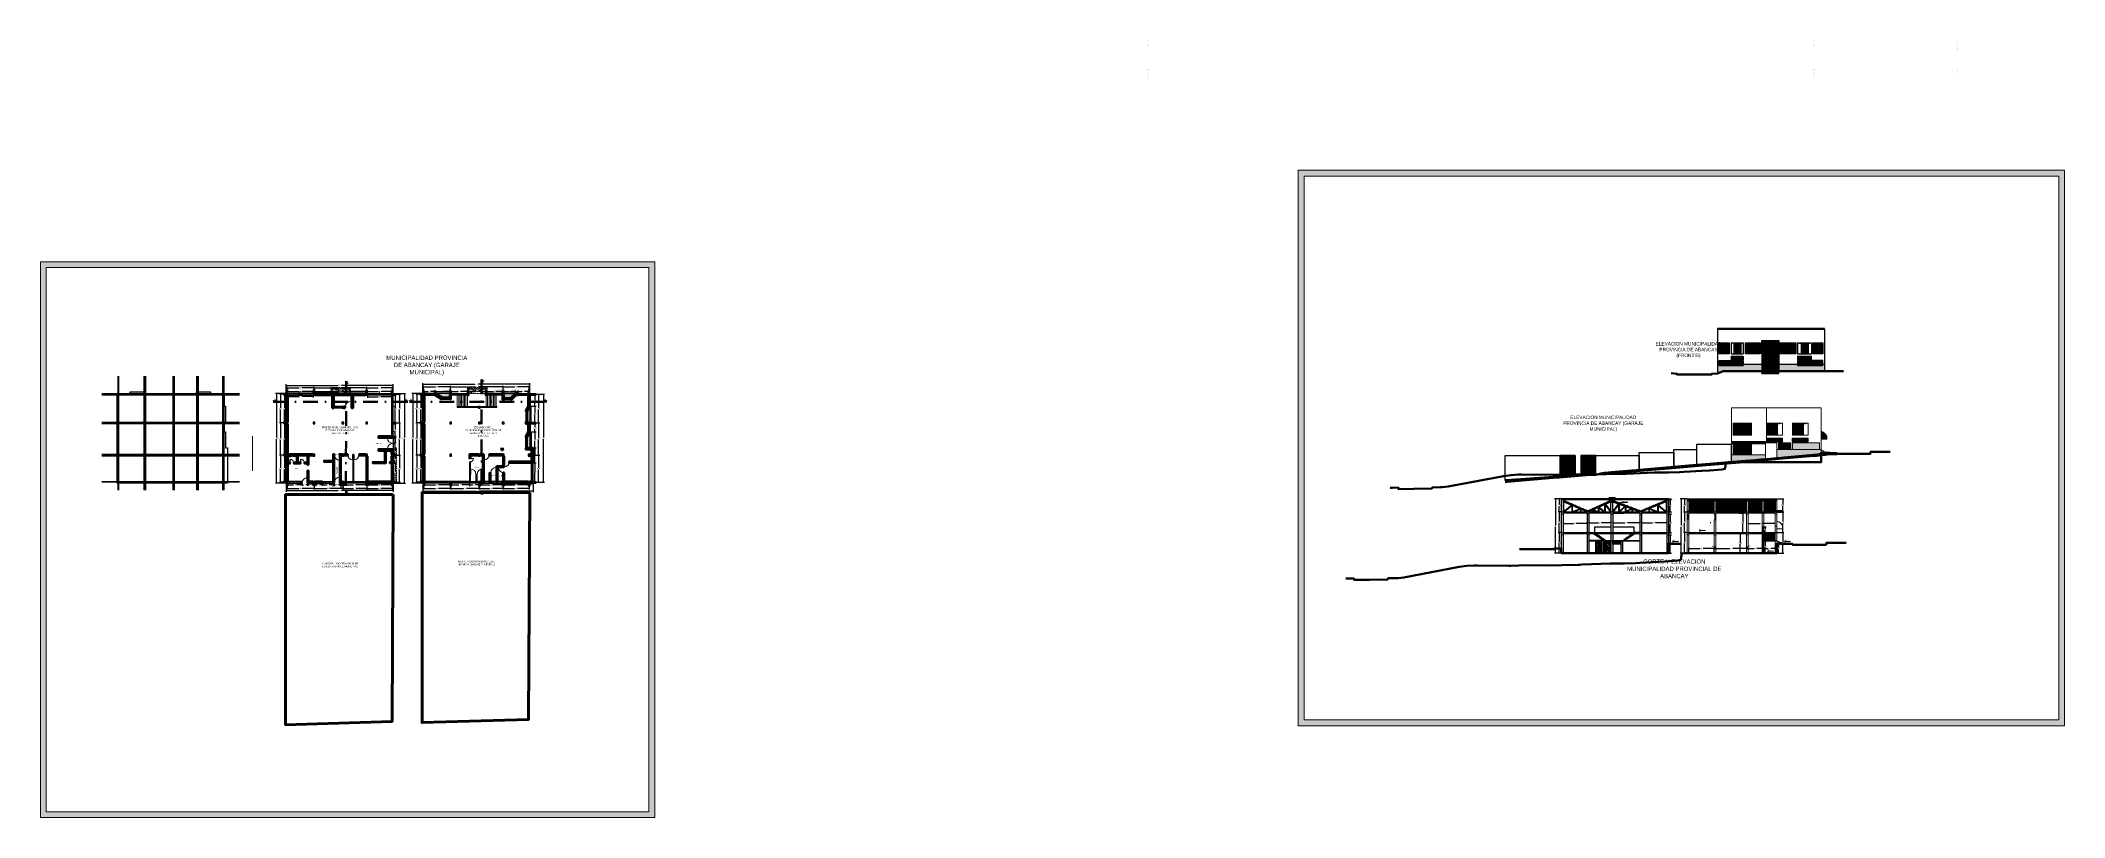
# Model space of a CAD drawing. Header units: metres. Extents: x 729055 to 735546, y 8489029 to 8491869.
# Drawn here: x 735196.9 to 735546.4, y 8489357.1 to 8489491.3 of the extents above; entities that cross this region are included whole.
import ezdxf

# ---------------------------------------------------------------- set-up
doc = ezdxf.new("R2010")
doc.units = ezdxf.units.M
doc.header["$PDMODE"] = 65
doc.linetypes.add('DASHDOTX2', pattern=[50.8, 25.4, -12.7, 0, -12.7])
doc.linetypes.add('DASHED2', pattern=[0.375, 0.25, -0.125])
for name, color, linetype, lineweight in [('08', 30, 'Continuous', 5), ('ACH', 8, 'Continuous', 5), ('AREA DE EXCAVACION', 5, 'Continuous', 60), ('COLUMNAS', 1, 'Continuous', 30), ('CORTES', 1, 'DASHDOTX2', 50), ('COTAS', 42, 'Continuous', 5), ('EJES DE COLUMNAS', 42, 'Continuous', 9), ('GRADAS', 7, 'Continuous', 20), ('graf-03', 30, 'Continuous', 5), ('HATCH MUROS', 7, 'Continuous', 0), ('MURO VENTANAS', 7, 'Continuous', 30), ('MUROS', 252, 'Continuous', 50), ('OBRA DE ARTE FRONTAL', 5, 'DASHED2', 9), ('PARAPETO', 4, 'Continuous', 20), ('TEXTO', 7, 'Continuous', 0), ('TEXTO BOMPER', 171, 'Continuous', 5), ('VENTANA', 5, 'Continuous', 15), ('VENTANA ALTA', 170, 'DASHED2', 20)]:
    doc.layers.add(name, color=color, linetype=linetype, lineweight=lineweight)
for name, color, linetype in [('ACOTACIÓN', 7, 'Continuous'), ('manzanas', 2, 'Continuous'), ('T-Natural', 94, 'Continuous'), ('TECHO', 7, 'Continuous'), ('TRAMATECHO2', 42, 'Continuous')]:
    doc.layers.add(name, color=color, linetype=linetype)
doc.layers.add('AREA VERDE', color=7, linetype='Continuous', lineweight=5, true_color=0x009900)
doc.styles.add('3. Barrios', font='')
doc.styles.add('Arial', font='arial.ttf')
doc.styles.get("Standard").update_dxf_attribs({"font": 'BELL.TTF'})
doc.styles.add('STYLE1', font='tahoma.ttf')
doc.styles.add('TEXTO BOMPER', font='')
doc.styles.get('3. Barrios').set_extended_font_data('Raspoutine Medium', italic=True, bold=True)
doc.styles.get('TEXTO BOMPER').set_extended_font_data('Arial Narrow', italic=True)
doc.dimstyles.new('COTA JCCH', dxfattribs={"dimtxt": 2, "dimasz": 1.5, "dimexe": 1.8, "dimexo": 0.75, "dimgap": 0.09, "dimtad": 0, "dimtih": 1, "dimtoh": 1, "dimzin": 0, "dimtxsty": 'Standard', "dimblk": 'ARCHTICK', "dimcen": 0.09, "dimazin": 0, "dimtfac": 1, "dimtofl": 0, "dimtmove": 0, "dimatfit": 0, "dimfxl": 1, "dimtolj": 1, "dimtzin": 0, "dimarcsym": 0})
doc.dimstyles.new('LEDER', dxfattribs={"dimscale": 0, "dimtxt": 0.04, "dimasz": 0.05, "dimexe": 0.08, "dimexo": 0.06, "dimgap": 0.04, "dimtad": 0, "dimrnd": 0.025, "dimdsep": 46, "dimtxsty": 'STYLE1', "dimcen": 0.1, "dimdle": 0.08, "dimclrd": 256, "dimclre": 256, "dimclrt": 2, "dimadec": 0, "dimazin": 0, "dimtfac": 1, "dimtmove": 0, "dimatfit": 0, "dimfxl": 1, "dimtolj": 1, "dimtzin": 0, "dimarcsym": 0})
pattern_1 = [(45, (1064.16979, 91.431993), (-0.011225320151336, 0.011225320151336), [])]
pattern_2 = [(45, (1071.220417, 91.431993), (-0.011225320151336, 0.011225320151336), [])]
pattern_3 = [(50, (1202.89119, 97.88085), (0.1639662020964, -0.014345176985), [0.017145, -0.188595]), (355, (1202.89119, 97.88085), (-0.0317190792825, 0.171951160715), [0.013716, -0.150876525753]), (100.4514447, (1202.90485, 97.87965), (0.1322471223813, 0.157605976721), [0.01457100792, -0.16028122014]), (46.1842, (1202.89119, 97.92657), (0.243971136803, -0.0378380951395), [0.0257175, -0.2828925]), (96.63555761, (1202.91152, 97.92342), (0.2136637206464, 0.222683512138), [0.021856520826, -0.240422047344]), (351.18415117, (1202.8912, 97.92657), (0.2136637206585, 0.222683512127), [0.020573970363, -0.226313758728]), (21, (1202.91405, 97.91514), (0.1364529521422, -0.0920386783684), [0.017145, -0.188595]), (326, (1202.91405, 97.91514), (0.055621825513, 0.16576916951), [0.013716, -0.150876]), (71.451445, (1202.92542, 97.90747), (0.1920747773508, 0.0737304919973), [0.01457100792, -0.16028094384]), (37.5, (1202.89119, 97.88085), (0.00277974292553, 0.07609953498584), [0, -0.1490472, 0, -0.153162, 0, -0.1514475]), (7.5, (1202.89119, 97.88085), (0.0601376962593, 0.0901625173363), [0, -0.0873252, 0, -0.1456182, 0, -0.0577215]), (327.5, (1202.84021, 97.88085), (0.1220315356502, -0.0051558695934), [0, -0.05715, 0, -0.178308, 0, -0.236601]), (317.5, (1202.81735, 97.88085), (0.1333162632474, 0.02288384193), [0, -0.074295, 0, -0.1184148, 0, -0.168021])]
pattern_4 = [(90, (1111.194174, 117.310314), (-0.03592102448, 0.03592102448), [0.009525, -0.06231704896]), (45, (1111.194174, 117.310314), (-0.03592102448428, 0.03592102448428), [0.009525, -0.041275]), (135, (1111.194174, 117.310314), (-0.03592102448428, -0.03592102448428), [0.009525, -0.041275])]
pattern_5 = [(0, (1111.194, 117.31), (0, 6.985), [5.08, -1.905]), (90, (1111.194, 117.31), (-6.985, 4e-16), [5.08, -1.905])]
pattern_6 = [(90, (1058.749, 131.563266), (-0.03592102448, 0.03592102448), [0.009525, -0.06231704896]), (45, (1058.749, 131.563266), (-0.03592102448428, 0.03592102448428), [0.009525, -0.041275]), (135, (1058.749, 131.563266), (-0.03592102448428, -0.03592102448428), [0.009525, -0.041275])]
pattern_7 = [(50, (1151.89076, 102.14382), (0.1639662020964, -0.014345176985), [0.017145, -0.188595]), (355, (1151.89076, 102.14382), (-0.0317190792825, 0.171951160715), [0.013716, -0.150876525753]), (100.4514447, (1151.90442, 102.14262), (0.1322471223813, 0.157605976721), [0.01457100792, -0.16028122014]), (46.1842, (1151.89076, 102.18954), (0.243971136803, -0.0378380951395), [0.0257175, -0.2828925]), (96.63555761, (1151.9111, 102.18638), (0.2136637206464, 0.222683512138), [0.021856520826, -0.240422047344]), (351.18415117, (1151.89076, 102.18954), (0.2136637206585, 0.222683512127), [0.020573970363, -0.226313758728]), (21, (1151.91362, 102.17811), (0.1364529521422, -0.0920386783684), [0.017145, -0.188595]), (326, (1151.91362, 102.1781), (0.055621825513, 0.16576916951), [0.013716, -0.150876]), (71.451445, (1151.92499, 102.17044), (0.1920747773508, 0.0737304919973), [0.01457100792, -0.16028094384]), (37.5, (1151.89076, 102.14382), (0.00277974292553, 0.07609953498584), [0, -0.1490472, 0, -0.153162, 0, -0.1514475]), (7.5, (1151.89076, 102.14382), (0.0601376962593, 0.0901625173363), [0, -0.0873252, 0, -0.1456182, 0, -0.0577215]), (327.5, (1151.83978, 102.14382), (0.1220315356502, -0.0051558695934), [0, -0.05715, 0, -0.178308, 0, -0.236601]), (317.5, (1151.81692, 102.14382), (0.1333162632474, 0.02288384193), [0, -0.074295, 0, -0.1184148, 0, -0.168021])]
pattern_8 = [(90, (1151.89076, 102.14382), (-0.22352, 0.491744), [3.3528, -0.44704, 1.1176, -0.22352]), (90, (1151.779, 102.4411), (-0.2972816, -0.22352), [0.67056, -0.0737616, 1.34112, -0.16764]), (90, (1151.70077, 102.25558), (-0.1497584, 1.162304), [1.78816, -0.312928, 0.89408, -0.22352])]
pattern_9 = [(45, (1151.89076, 102.143817), (-0.007071067811865, 0.007071067811865), [])]
pattern_10 = [(90, (1151.89076, 102.143817), (-0.01, 6e-19), [])]

msp = doc.modelspace()

# ---------------------------------------------------------------- texts
at = {"color": 7, "lineweight": 0, "char_height": 0.1125, "width": 0.96, "attachment_point": 1, "style": 'TEXTO BOMPER'}
for s, insert in [('N.V. =  0.00', (735478.905, 8489404.939)), ('Vereda', (735479.071, 8489404.778)), ('N.V. =  0.00', (735498.239, 8489404.945)), ('Vereda', (735498.404, 8489404.783))]:
    msp.add_mtext(s, dxfattribs=dict(at, insert=insert))
at = {"layer": 'CORTES', "char_height": 0.256, "width": 1.00959, "attachment_point": 7, "rotation": 90}
for s, insert in [("{\\fArial Black|b0|i0|c0|p34;B'}", (735250.172, 8489432.063)), ("{\\fArial Black|b0|i0|c0|p34;B'}", (735273.588, 8489432.363)), ("{\\fArial Black|b0|i0|c0|p34;A'}", (735237.555, 8489429.138)), ("{\\fArial Black|b0|i0|c0|p34;A'}", (735260.229, 8489429.138)), ("{\\fArial Black|b0|i0|c0|p34;A'}", (735261.052, 8489429.138)), ("{\\fArial Black|b0|i0|c0|p34;A'}", (735284.245, 8489429.138)), ("{\\fArial Black|b0|i0|c0|p34;B'}", (735250.173, 8489413.086)), ("{\\fArial Black|b0|i0|c0|p34;B'}", (735273.588, 8489413.087))]:
    msp.add_mtext(s, dxfattribs=dict(at, insert=insert))
at = {"layer": 'CORTES', "insert": (735276.535, 8489420.321), "char_height": 0.256, "width": 1.00959, "attachment_point": 7}
msp.add_mtext("{\\fArial Black|b0|i0|c0|p34;B'}", dxfattribs=at)
at = {"layer": 'COTAS', "char_height": 0.125, "width": 0.08347, "attachment_point": 1, "rotation": 270}
for s, insert in [('6', (735388.248, 8489491.058)), ('7', (735388.248, 8489491.308)), ('6', (735503.242, 8489491.058)), ('7', (735503.242, 8489491.308)), ('6', (735527.965, 8489491.039)), ('7', (735527.965, 8489491.289)), ('5', (735388.248, 8489490.808)), ('3', (735388.248, 8489490.308)), ('4', (735388.248, 8489490.558)), ('2', (735388.248, 8489490.058)), ('1', (735388.248, 8489489.808)), ('5', (735503.242, 8489490.808)), ('3', (735503.242, 8489490.308)), ('4', (735503.242, 8489490.558)), ('2', (735503.242, 8489490.058)), ('1', (735503.242, 8489489.808)), ('5', (735527.965, 8489490.789)), ('3', (735527.965, 8489490.289)), ('4', (735527.965, 8489490.539)), ('2', (735527.965, 8489490.039)), ('1', (735527.965, 8489489.789)), ('3', (735388.248, 8489485.836)), ('5', (735388.248, 8489485.336)), ('6', (735388.248, 8489485.086)), ('1', (735388.248, 8489486.336)), ('2', (735388.248, 8489486.086)), ('4', (735388.248, 8489485.586)), ('7', (735388.248, 8489484.836)), ('3', (735503.242, 8489485.836)), ('5', (735503.242, 8489485.336)), ('6', (735503.242, 8489485.086)), ('1', (735503.242, 8489486.336)), ('2', (735503.242, 8489486.086)), ('4', (735503.242, 8489485.586)), ('7', (735503.242, 8489484.836)), ('3', (735527.965, 8489485.818)), ('5', (735527.965, 8489485.318)), ('6', (735527.965, 8489485.068)), ('1', (735527.965, 8489486.318)), ('2', (735527.965, 8489486.068)), ('4', (735527.965, 8489485.568)), ('7', (735527.965, 8489484.818))]:
    msp.add_mtext(s, dxfattribs=dict(at, insert=insert))
at = {"layer": 'COTAS', "char_height": 0.125, "width": 0.08347, "attachment_point": 1}
for s, insert in [('7', (735276.07, 8489429.203)), ('6', (735276.32, 8489429.203)), ('5', (735276.57, 8489429.203)), ('4', (735276.82, 8489429.203)), ('3', (735277.07, 8489429.203)), ('2', (735277.32, 8489429.203)), ('1', (735277.57, 8489429.203)), ('1', (735281.041, 8489429.203)), ('2', (735281.291, 8489429.203)), ('3', (735281.541, 8489429.203)), ('4', (735281.791, 8489429.203)), ('5', (735282.041, 8489429.203)), ('6', (735282.291, 8489429.203)), ('7', (735282.541, 8489429.203))]:
    msp.add_mtext(s, dxfattribs=dict(at, insert=insert))
at = {"layer": 'TEXTO', "style": 'Arial'}
for s, p in [('INGRESO', (735254.668, 8489421.629)), ('SS.HH', (735240.899, 8489417.322)), ('SS.HH', (735271.876, 8489417.53)), ('SS.HH', (735274.698, 8489416.097)), ('SS.HH', (735275.927, 8489416.063))]:
    msp.add_text(s, height=0.18, dxfattribs=at).set_placement(p)
msp.add_text('PASADIZO', height=0.18, rotation=90, dxfattribs=at).set_placement((735248.239, 8489416.509))
at = {"layer": 'TEXTO', "color": 0, "ltscale": 0.005, "attachment_point": 3, "style": '3. Barrios'}
for s, insert, char_height, width in [('\\pxqc;{\\fSwis721 BlkCn BT|b0|i0|c0|p34;\\H3x;ELEVACION MUNICIPALIDAD PROVINCIA DE ABANCAY (FRONTIS)}', (735486.262, 8489439.232), 0.2, 9.52152), ('\\pxqc;{\\fSwis721 BlkCn BT|b0|i0|c0|p34;\\H3x;MUNICIPALIDAD PROVINCIA DE ABANCAY (GARAJE MUNICIPAL)}', (735269.567, 8489436.901), 0.25, 11.83449), ('\\pxqc;{\\fSwis721 BlkCn BT|b0|i0|c0|p34;\\H3x;PRIMER NIVEL MUNICIPALIDAD PROVINCIA DE ABANCAY (SEMIZOTANO)}', (735251.425, 8489424.652), 0.1, 5.51713), ('\\pxqc;{\\fSwis721 BlkCn BT|b0|i0|c0|p34;\\H3x;SEGUNDO NIVEL MUNICIPALIDAD PROVINCIA DE ABANCAY (CATASTRO Y RENTAS)}', (735276.143, 8489424.652), 0.1, 5.51713), ('\\pxqc;{\\fSwis721 BlkCn BT|b0|i0|c0|p34;\\H3x;ELEVACION MUNICIPALIDAD PROVINCIA DE ABANCAY (GARAJE MUNICIPAL)}', (735472.705, 8489426.528), 0.2, 11.83449), ('\\pxqc;{\\fSwis721 BlkCn BT|b0|i0|c0|p34;\\H3x;MUNICIPALIDAD PROVINCIA DE ABANCAY (GARAJE MUNICIPAL)}', (735252.102, 8489401.138), 0.1, 6.91954), ('\\pxqc;{\\fSwis721 BlkCn BT|b0|i0|c0|p34;\\H3x;MUNICIPALIDAD PROVINCIA DE ABANCAY (GARAJE MUNICIPAL)}', (735275.676, 8489401.492), 0.1, 6.91954), ('\\pxqc;{\\fSwis721 BlkCn BT|b0|i0|c0|p34;\\H3x;CORTE Y ELEVACION MUNICIPALIDAD PROVINCIAL DE ABANCAY }', (735486.949, 8489401.698), 0.25, 15.78932)]:
    msp.add_mtext(s, dxfattribs=dict(at, insert=insert, char_height=char_height, width=width))
at = {"layer": 'TEXTO BOMPER', "style": 'TEXTO BOMPER'}
for s, p in [('N.P.T. =+ 3.55', (735483.522, 8489406.685)), ('N.P.T. = - 1.66', (735495.311, 8489403.14))]:
    msp.add_text(s, height=0.1125, dxfattribs=at).set_placement(p)
at = {"layer": 'TRAMATECHO2', "linetype": 'Continuous'}
for s, p in [('Cumbrera fibrocemento, eternit', (735467.717, 8489412.412)), ('Cobertura de fibrocemento', (735470.048, 8489411.725)), ('ondulado, eternit', (735470.055, 8489411.644))]:
    msp.add_text(s, height=0.06, dxfattribs=at).set_placement(p)

# ---------------------------------------------------------------- blocks, each defined once
blk = doc.blocks.new('_ArchTick')
at = {"color": 0, "linetype": 'ByBlock', "const_width": 0.15}
blk.add_lwpolyline([(-0.5, -0.5), (0.5, 0.5)], dxfattribs=at)
blk = doc.blocks.new('*D233')
at = {"layer": 'COTAS', "color": 0, "lineweight": -2, "transparency": 16777216}
for p, q in [((735257.95, 8489430.37), (735259.96, 8489430.37)), ((735259.78, 8489430.37), (735259.78, 8489422.75)), ((735259.78, 8489414.87), (735259.78, 8489422.48)), ((735257.95, 8489414.87), (735259.96, 8489414.87))]:
    blk.add_line(p, q, dxfattribs=at)
at = {"layer": 'Defpoints', "color": 0, "transparency": 16777216}
for p in [(735257.87, 8489430.37), (735257.87, 8489414.87), (735259.78, 8489414.87)]:
    blk.add_point(p, dxfattribs=at)
at = {"layer": 'COTAS', "color": 0, "lineweight": -2, "transparency": 16777216, "xscale": 0.15, "yscale": 0.15, "zscale": 0.15}
for p, rotation in [((735259.78, 8489430.37), 90), ((735259.78, 8489414.87), 270)]:
    blk.add_blockref('_ArchTick', p, dxfattribs=dict(at, rotation=rotation))
at = {"layer": 'COTAS', "color": 0, "transparency": 16777216, "insert": (735259.78, 8489422.62), "char_height": 0.2, "attachment_point": 5}
blk.add_mtext('\\A1;15,50', dxfattribs=at)
blk = doc.blocks.new('*D234')
at = {"layer": 'COTAS', "color": 0, "lineweight": -2, "transparency": 16777216}
for p, q in [((735239.37, 8489430.44), (735239.37, 8489431.93)), ((735239.37, 8489431.75), (735248.3, 8489431.75)), ((735257.87, 8489431.75), (735248.95, 8489431.75)), ((735257.87, 8489430.44), (735257.87, 8489431.93))]:
    blk.add_line(p, q, dxfattribs=at)
at = {"layer": 'Defpoints', "color": 0, "transparency": 16777216}
for p in [(735257.87, 8489431.75), (735239.37, 8489430.37), (735257.87, 8489430.37)]:
    blk.add_point(p, dxfattribs=at)
at = {"layer": 'COTAS', "color": 0, "lineweight": -2, "transparency": 16777216, "xscale": 0.15, "yscale": 0.15, "zscale": 0.15, "rotation": 180}
blk.add_blockref('_ArchTick', (735239.37, 8489431.75), dxfattribs=at)
at = {"layer": 'COTAS', "color": 0, "lineweight": -2, "transparency": 16777216, "xscale": 0.15, "yscale": 0.15, "zscale": 0.15}
blk.add_blockref('_ArchTick', (735257.87, 8489431.75), dxfattribs=at)
at = {"layer": 'COTAS', "color": 0, "transparency": 16777216, "insert": (735248.62, 8489431.75), "char_height": 0.2, "attachment_point": 5}
blk.add_mtext('\\A1;18,50', dxfattribs=at)
blk = doc.blocks.new('*D235')
at = {"layer": 'COTAS', "color": 0, "lineweight": -2, "transparency": 16777216}
for p, q in [((735239.3, 8489430.37), (735237.54, 8489430.37)), ((735237.72, 8489430.37), (735237.72, 8489422.75)), ((735237.72, 8489414.87), (735237.72, 8489422.48)), ((735239.3, 8489414.87), (735237.54, 8489414.87))]:
    blk.add_line(p, q, dxfattribs=at)
at = {"layer": 'Defpoints', "color": 0, "transparency": 16777216}
for p in [(735237.72, 8489430.37), (735239.37, 8489430.37), (735239.37, 8489414.87)]:
    blk.add_point(p, dxfattribs=at)
at = {"layer": 'COTAS', "color": 0, "lineweight": -2, "transparency": 16777216, "xscale": 0.15, "yscale": 0.15, "zscale": 0.15}
for p, rotation in [((735237.72, 8489430.37), 90), ((735237.72, 8489414.87), 270)]:
    blk.add_blockref('_ArchTick', p, dxfattribs=dict(at, rotation=rotation))
at = {"layer": 'COTAS', "color": 0, "transparency": 16777216, "insert": (735237.72, 8489422.62), "char_height": 0.2, "attachment_point": 5}
blk.add_mtext('\\A1;15,50', dxfattribs=at)
blk = doc.blocks.new('*D227')
at = {"layer": 'COTAS', "color": 0, "lineweight": -2, "transparency": 16777216}
for p, q in [((735239.37, 8489414.79), (735239.37, 8489413.39)), ((735257.87, 8489414.79), (735257.87, 8489413.39)), ((735239.37, 8489413.57), (735248.3, 8489413.57)), ((735257.87, 8489413.57), (735248.95, 8489413.57))]:
    blk.add_line(p, q, dxfattribs=at)
at = {"layer": 'Defpoints', "color": 0, "transparency": 16777216}
for p in [(735239.37, 8489414.87), (735257.87, 8489414.87), (735257.87, 8489413.57)]:
    blk.add_point(p, dxfattribs=at)
at = {"layer": 'COTAS', "color": 0, "lineweight": -2, "transparency": 16777216, "xscale": 0.15, "yscale": 0.15, "zscale": 0.15, "rotation": 180}
blk.add_blockref('_ArchTick', (735239.37, 8489413.57), dxfattribs=at)
at = {"layer": 'COTAS', "color": 0, "lineweight": -2, "transparency": 16777216, "xscale": 0.15, "yscale": 0.15, "zscale": 0.15}
blk.add_blockref('_ArchTick', (735257.87, 8489413.57), dxfattribs=at)
at = {"layer": 'COTAS', "color": 0, "transparency": 16777216, "insert": (735248.62, 8489413.57), "char_height": 0.2, "attachment_point": 5}
blk.add_mtext('\\A1;18,50', dxfattribs=at)
blk = doc.blocks.new('*D229')
at = {"layer": 'Defpoints', "color": 0, "transparency": 16777216}
for p in [(735490.2, 8489409.68), (735490.2, 8489406.33), (735490.86, 8489406.33)]:
    blk.add_point(p, dxfattribs=at)
at = {"layer": 'GRADAS', "color": 0, "lineweight": -2, "transparency": 16777216}
for p, q in [((735490.28, 8489409.68), (735491.04, 8489409.68)), ((735490.86, 8489409.68), (735490.86, 8489408.14)), ((735490.86, 8489406.33), (735490.86, 8489407.87)), ((735490.28, 8489406.33), (735491.04, 8489406.33))]:
    blk.add_line(p, q, dxfattribs=at)
at = {"layer": 'GRADAS', "color": 0, "lineweight": -2, "transparency": 16777216, "xscale": 0.15, "yscale": 0.15, "zscale": 0.15}
for p, rotation in [((735490.86, 8489409.68), 90), ((735490.86, 8489406.33), 270)]:
    blk.add_blockref('_ArchTick', p, dxfattribs=dict(at, rotation=rotation))
at = {"layer": 'GRADAS', "color": 0, "transparency": 16777216, "insert": (735490.86, 8489408.01), "char_height": 0.2, "attachment_point": 5}
blk.add_mtext('\\A1;3,35', dxfattribs=at)
blk = doc.blocks.new('*D230')
at = {"layer": 'Defpoints', "color": 0, "transparency": 16777216}
for p in [(735490.91, 8489406.13), (735490.4, 8489402.78), (735490.92, 8489402.78)]:
    blk.add_point(p, dxfattribs=at)
at = {"layer": 'GRADAS', "color": 0, "lineweight": -2, "transparency": 16777216}
for p, q in [((735490.84, 8489406.13), (735490.22, 8489406.13)), ((735490.4, 8489406.13), (735490.4, 8489404.59)), ((735490.4, 8489402.78), (735490.4, 8489404.32)), ((735490.84, 8489402.78), (735490.22, 8489402.78))]:
    blk.add_line(p, q, dxfattribs=at)
at = {"layer": 'GRADAS', "color": 0, "lineweight": -2, "transparency": 16777216, "xscale": 0.15, "yscale": 0.15, "zscale": 0.15}
for p, rotation in [((735490.4, 8489406.13), 90.05570526265114), ((735490.4, 8489402.78), 270.0557052626511)]:
    blk.add_blockref('_ArchTick', p, dxfattribs=dict(at, rotation=rotation))
at = {"layer": 'GRADAS', "color": 0, "transparency": 16777216, "insert": (735490.4, 8489404.46), "char_height": 0.2, "attachment_point": 5}
blk.add_mtext('\\A1;3,35', dxfattribs=at)
blk = doc.blocks.new('*D228')
at = {"layer": 'Defpoints', "color": 0, "transparency": 16777216}
for p in [(735494.51, 8489404.98), (735494.77, 8489404.98), (735494.51, 8489402.78)]:
    blk.add_point(p, dxfattribs=at)
at = {"layer": 'GRADAS', "color": 0, "lineweight": -2, "transparency": 16777216}
for p, q in [((735494.59, 8489404.98), (735494.95, 8489404.98)), ((735494.77, 8489404.98), (735494.77, 8489404.02)), ((735494.77, 8489402.79), (735494.77, 8489403.75)), ((735494.59, 8489402.78), (735494.95, 8489402.79))]:
    blk.add_line(p, q, dxfattribs=at)
at = {"layer": 'GRADAS', "color": 0, "lineweight": -2, "transparency": 16777216, "xscale": 0.15, "yscale": 0.15, "zscale": 0.15}
for p, rotation in [((735494.77, 8489404.98), 90.05211258186468), ((735494.77, 8489402.79), 270.0521125818647)]:
    blk.add_blockref('_ArchTick', p, dxfattribs=dict(at, rotation=rotation))
at = {"layer": 'GRADAS', "color": 0, "transparency": 16777216, "insert": (735494.77, 8489403.88), "char_height": 0.2, "attachment_point": 5}
blk.add_mtext('\\A1;2,20', dxfattribs=at)
blk = doc.blocks.new('*D212')
at = {"color": 0, "lineweight": -2, "transparency": 16777216}
for p, q in [((735481.57, 8489402.85), (735481.57, 8489403.74)), ((735481.57, 8489403.56), (735483.5, 8489403.56)), ((735485.95, 8489403.56), (735484.02, 8489403.56)), ((735485.95, 8489402.85), (735485.95, 8489403.74))]:
    blk.add_line(p, q, dxfattribs=at)
at = {"layer": 'Defpoints', "color": 0, "transparency": 16777216}
for p in [(735485.95, 8489403.56), (735481.57, 8489402.78), (735485.95, 8489402.78)]:
    blk.add_point(p, dxfattribs=at)
at = {"color": 0, "lineweight": -2, "transparency": 16777216, "xscale": 0.15, "yscale": 0.15, "zscale": 0.15}
for p, rotation in [((735481.57, 8489403.56), 180.0057947813134), ((735485.95, 8489403.56), 0.005794781313419334)]:
    blk.add_blockref('_ArchTick', p, dxfattribs=dict(at, rotation=rotation))
at = {"color": 0, "transparency": 16777216, "insert": (735483.76, 8489403.56), "char_height": 0.2, "attachment_point": 5}
blk.add_mtext('\\A1;4,37', dxfattribs=at)
blk = doc.blocks.new('*D213')
at = {"color": 0, "lineweight": -2, "transparency": 16777216}
for p, q in [((735485.95, 8489402.85), (735485.95, 8489403.74)), ((735485.95, 8489403.56), (735486.25, 8489403.56)), ((735486.1, 8489403.56), (735486.12, 8489403.94)), ((735486.12, 8489403.94), (735486.1, 8489403.94)), ((735486.25, 8489403.48), (735486.25, 8489403.38))]:
    blk.add_line(p, q, dxfattribs=at)
at = {"layer": 'Defpoints', "color": 0, "transparency": 16777216}
for p in [(735486.25, 8489403.56), (735486.25, 8489403.56), (735485.95, 8489402.78)]:
    blk.add_point(p, dxfattribs=at)
at = {"color": 0, "lineweight": -2, "transparency": 16777216, "xscale": 0.15, "yscale": 0.15, "zscale": 0.15}
for p, rotation in [((735485.95, 8489403.56), 180.0057947751905), ((735486.25, 8489403.56), 0.005794775190444461)]:
    blk.add_blockref('_ArchTick', p, dxfattribs=dict(at, rotation=rotation))
at = {"color": 0, "transparency": 16777216, "insert": (735485.84, 8489403.94), "char_height": 0.2, "attachment_point": 5}
blk.add_mtext('\\A1;0,30', dxfattribs=at)
blk = doc.blocks.new('*D214')
at = {"color": 0, "lineweight": -2, "transparency": 16777216}
for p, q in [((735486.25, 8489403.56), (735488.63, 8489403.56)), ((735486.25, 8489403.48), (735486.25, 8489403.38)), ((735491.52, 8489403.56), (735489.14, 8489403.56)), ((735491.52, 8489403.63), (735491.52, 8489403.74))]:
    blk.add_line(p, q, dxfattribs=at)
at = {"layer": 'Defpoints', "color": 0, "transparency": 16777216}
for p in [(735486.25, 8489403.56), (735491.52, 8489403.56), (735491.52, 8489403.56)]:
    blk.add_point(p, dxfattribs=at)
at = {"color": 0, "lineweight": -2, "transparency": 16777216, "xscale": 0.15, "yscale": 0.15, "zscale": 0.15}
for p, rotation in [((735486.25, 8489403.56), 180.0057947751905), ((735491.52, 8489403.56), 0.005794775190444461)]:
    blk.add_blockref('_ArchTick', p, dxfattribs=dict(at, rotation=rotation))
at = {"color": 0, "transparency": 16777216, "insert": (735488.88, 8489403.56), "char_height": 0.2, "attachment_point": 5}
blk.add_mtext('\\A1;5,27', dxfattribs=at)
blk = doc.blocks.new('*D215')
at = {"color": 0, "lineweight": -2, "transparency": 16777216}
for p, q in [((735491.52, 8489403.63), (735491.52, 8489403.74)), ((735491.52, 8489403.56), (735491.82, 8489403.56)), ((735491.67, 8489403.56), (735491.64, 8489403.93)), ((735491.64, 8489403.93), (735491.66, 8489403.93)), ((735491.82, 8489403.49), (735491.82, 8489403.38))]:
    blk.add_line(p, q, dxfattribs=at)
at = {"layer": 'Defpoints', "color": 0, "transparency": 16777216}
for p in [(735491.52, 8489403.56), (735491.82, 8489403.56), (735491.82, 8489403.56)]:
    blk.add_point(p, dxfattribs=at)
at = {"color": 0, "lineweight": -2, "transparency": 16777216, "xscale": 0.15, "yscale": 0.15, "zscale": 0.15}
for p, rotation in [((735491.52, 8489403.56), 180.0057947751905), ((735491.82, 8489403.56), 0.005794775190444461)]:
    blk.add_blockref('_ArchTick', p, dxfattribs=dict(at, rotation=rotation))
at = {"color": 0, "transparency": 16777216, "insert": (735491.92, 8489403.93), "char_height": 0.2, "attachment_point": 5}
blk.add_mtext('\\A1;0,30', dxfattribs=at)
blk = doc.blocks.new('*D216')
at = {"color": 0, "lineweight": -2, "transparency": 16777216}
for p, q in [((735491.82, 8489403.56), (735492.83, 8489403.56)), ((735491.82, 8489403.49), (735491.82, 8489403.38)), ((735494.33, 8489403.56), (735493.32, 8489403.56)), ((735494.33, 8489403.63), (735494.33, 8489403.74))]:
    blk.add_line(p, q, dxfattribs=at)
at = {"layer": 'Defpoints', "color": 0, "transparency": 16777216}
for p in [(735491.82, 8489403.56), (735494.33, 8489403.56), (735494.33, 8489403.56)]:
    blk.add_point(p, dxfattribs=at)
at = {"color": 0, "lineweight": -2, "transparency": 16777216, "xscale": 0.15, "yscale": 0.15, "zscale": 0.15}
for p, rotation in [((735491.82, 8489403.56), 180.0057947751905), ((735494.33, 8489403.56), 0.005794775190444461)]:
    blk.add_blockref('_ArchTick', p, dxfattribs=dict(at, rotation=rotation))
at = {"color": 0, "transparency": 16777216, "insert": (735493.07, 8489403.56), "char_height": 0.2, "attachment_point": 5}
blk.add_mtext('\\A1;2,51', dxfattribs=at)
blk = doc.blocks.new('*D218')
at = {"color": 0, "lineweight": -2, "transparency": 16777216}
for p, q in [((735494.51, 8489403.56), (735495.25, 8489403.56)), ((735494.51, 8489403.49), (735494.51, 8489403.38)), ((735496.47, 8489403.56), (735495.74, 8489403.56)), ((735496.47, 8489403.63), (735496.47, 8489403.74))]:
    blk.add_line(p, q, dxfattribs=at)
at = {"layer": 'Defpoints', "color": 0, "transparency": 16777216}
for p in [(735494.51, 8489403.56), (735496.47, 8489403.56), (735496.47, 8489403.56)]:
    blk.add_point(p, dxfattribs=at)
at = {"color": 0, "lineweight": -2, "transparency": 16777216, "xscale": 0.15, "yscale": 0.15, "zscale": 0.15}
for p, rotation in [((735494.51, 8489403.56), 180.0057947751905), ((735496.47, 8489403.56), 0.005794775190444461)]:
    blk.add_blockref('_ArchTick', p, dxfattribs=dict(at, rotation=rotation))
at = {"color": 0, "transparency": 16777216, "insert": (735495.49, 8489403.56), "char_height": 0.2, "attachment_point": 5}
blk.add_mtext('\\A1;1,96', dxfattribs=at)
blk = doc.blocks.new('*D219')
at = {"color": 0, "lineweight": -2, "transparency": 16777216}
for p, q in [((735491.82, 8489407.98), (735491.82, 8489408.09)), ((735491.82, 8489407.91), (735493.88, 8489407.91)), ((735496.47, 8489407.91), (735494.4, 8489407.91)), ((735496.47, 8489407.98), (735496.47, 8489408.09))]:
    blk.add_line(p, q, dxfattribs=at)
at = {"layer": 'Defpoints', "color": 0, "transparency": 16777216}
for p in [(735491.82, 8489407.91), (735496.47, 8489407.91), (735496.47, 8489407.91)]:
    blk.add_point(p, dxfattribs=at)
at = {"color": 0, "lineweight": -2, "transparency": 16777216, "xscale": 0.15, "yscale": 0.15, "zscale": 0.15, "rotation": 180}
blk.add_blockref('_ArchTick', (735491.82, 8489407.91), dxfattribs=at)
at = {"color": 0, "lineweight": -2, "transparency": 16777216, "xscale": 0.15, "yscale": 0.15, "zscale": 0.15}
blk.add_blockref('_ArchTick', (735496.47, 8489407.91), dxfattribs=at)
at = {"color": 0, "transparency": 16777216, "insert": (735494.14, 8489407.91), "char_height": 0.2, "attachment_point": 5}
blk.add_mtext('\\A1;4,65', dxfattribs=at)
blk = doc.blocks.new('*D220')
at = {"color": 0, "lineweight": -2, "transparency": 16777216}
for p, q in [((735494.59, 8489406.33), (735494.94, 8489406.33)), ((735494.59, 8489404.98), (735494.94, 8489404.98)), ((735494.76, 8489406.33), (735494.76, 8489405.79)), ((735494.76, 8489404.98), (735494.76, 8489405.52))]:
    blk.add_line(p, q, dxfattribs=at)
at = {"layer": 'Defpoints', "color": 0, "transparency": 16777216}
for p in [(735494.51, 8489406.33), (735494.51, 8489404.98), (735494.76, 8489404.98)]:
    blk.add_point(p, dxfattribs=at)
at = {"color": 0, "lineweight": -2, "transparency": 16777216, "xscale": 0.15, "yscale": 0.15, "zscale": 0.15}
for p, rotation in [((735494.76, 8489406.33), 90), ((735494.76, 8489404.98), 270)]:
    blk.add_blockref('_ArchTick', p, dxfattribs=dict(at, rotation=rotation))
at = {"color": 0, "transparency": 16777216, "insert": (735494.76, 8489405.66), "char_height": 0.2, "attachment_point": 5}
blk.add_mtext('\\A1;1,35', dxfattribs=at)
blk = doc.blocks.new('*D221')
at = {"color": 0, "lineweight": -2, "transparency": 16777216}
for p, q in [((735494.59, 8489407.33), (735494.94, 8489407.33)), ((735494.76, 8489407.33), (735494.76, 8489406.96)), ((735494.59, 8489406.33), (735494.94, 8489406.33)), ((735494.76, 8489406.33), (735494.76, 8489406.7))]:
    blk.add_line(p, q, dxfattribs=at)
at = {"layer": 'Defpoints', "color": 0, "transparency": 16777216}
for p in [(735494.51, 8489407.33), (735494.76, 8489407.33), (735494.51, 8489406.33)]:
    blk.add_point(p, dxfattribs=at)
at = {"color": 0, "lineweight": -2, "transparency": 16777216, "xscale": 0.15, "yscale": 0.15, "zscale": 0.15}
for p, rotation in [((735494.76, 8489407.33), 90), ((735494.76, 8489406.33), 270)]:
    blk.add_blockref('_ArchTick', p, dxfattribs=dict(at, rotation=rotation))
at = {"color": 0, "transparency": 16777216, "insert": (735494.76, 8489406.83), "char_height": 0.2, "attachment_point": 5}
blk.add_mtext('\\A1;1,00', dxfattribs=at)
blk = doc.blocks.new('*D224')
at = {"color": 0, "lineweight": -2, "transparency": 16777216}
for p, q in [((735481.2, 8489406.33), (735480.63, 8489406.33)), ((735480.81, 8489406.33), (735480.81, 8489404.69)), ((735480.81, 8489402.78), (735480.81, 8489404.42)), ((735481.2, 8489402.78), (735480.63, 8489402.78))]:
    blk.add_line(p, q, dxfattribs=at)
at = {"layer": 'Defpoints', "color": 0, "transparency": 16777216}
for p in [(735480.81, 8489406.33), (735481.27, 8489406.33), (735481.27, 8489402.78)]:
    blk.add_point(p, dxfattribs=at)
at = {"color": 0, "lineweight": -2, "transparency": 16777216, "xscale": 0.15, "yscale": 0.15, "zscale": 0.15}
for p, rotation in [((735480.81, 8489406.33), 90), ((735480.81, 8489402.78), 270)]:
    blk.add_blockref('_ArchTick', p, dxfattribs=dict(at, rotation=rotation))
at = {"color": 0, "transparency": 16777216, "insert": (735480.81, 8489404.55), "char_height": 0.2, "attachment_point": 5}
blk.add_mtext('\\A1;3,55', dxfattribs=at)
blk = doc.blocks.new('*D225')
at = {"color": 0, "lineweight": -2, "transparency": 16777216}
for p, q in [((735481.2, 8489409.88), (735480.63, 8489409.88)), ((735480.81, 8489409.88), (735480.81, 8489408.24)), ((735480.81, 8489406.33), (735480.81, 8489407.97)), ((735481.2, 8489406.33), (735480.63, 8489406.33))]:
    blk.add_line(p, q, dxfattribs=at)
at = {"layer": 'Defpoints', "color": 0, "transparency": 16777216}
for p in [(735480.81, 8489409.88), (735481.27, 8489409.88), (735481.27, 8489406.33)]:
    blk.add_point(p, dxfattribs=at)
at = {"color": 0, "lineweight": -2, "transparency": 16777216, "xscale": 0.15, "yscale": 0.15, "zscale": 0.15}
for p, rotation in [((735480.81, 8489409.88), 90), ((735480.81, 8489406.33), 270)]:
    blk.add_blockref('_ArchTick', p, dxfattribs=dict(at, rotation=rotation))
at = {"color": 0, "transparency": 16777216, "insert": (735480.81, 8489408.11), "char_height": 0.2, "attachment_point": 5}
blk.add_mtext('\\A1;3,55', dxfattribs=at)
blk = doc.blocks.new('*D226')
at = {"color": 0, "lineweight": -2, "transparency": 16777216}
for p, q in [((735481.2, 8489412.17), (735480.63, 8489412.17)), ((735480.81, 8489412.17), (735480.81, 8489411.16)), ((735480.81, 8489409.88), (735480.81, 8489410.89)), ((735481.2, 8489409.88), (735480.63, 8489409.88))]:
    blk.add_line(p, q, dxfattribs=at)
at = {"layer": 'Defpoints', "color": 0, "transparency": 16777216}
for p in [(735480.81, 8489412.17), (735481.27, 8489412.17), (735481.27, 8489409.88)]:
    blk.add_point(p, dxfattribs=at)
at = {"color": 0, "lineweight": -2, "transparency": 16777216, "xscale": 0.15, "yscale": 0.15, "zscale": 0.15}
for p, rotation in [((735480.81, 8489412.17), 90), ((735480.81, 8489409.88), 270)]:
    blk.add_blockref('_ArchTick', p, dxfattribs=dict(at, rotation=rotation))
at = {"color": 0, "transparency": 16777216, "insert": (735480.81, 8489411.02), "char_height": 0.2, "attachment_point": 5}
blk.add_mtext('\\A1;2,28', dxfattribs=at)
blk = doc.blocks.new('*D223')
at = {"color": 0, "lineweight": -2, "transparency": 16777216}
for p, q in [((735459.47, 8489406.34), (735459.02, 8489406.34)), ((735459.2, 8489406.34), (735459.2, 8489404.7)), ((735459.2, 8489402.79), (735459.2, 8489404.43)), ((735459.47, 8489402.79), (735459.02, 8489402.79))]:
    blk.add_line(p, q, dxfattribs=at)
at = {"layer": 'Defpoints', "color": 0, "transparency": 16777216}
for p in [(735459.54, 8489406.34), (735459.2, 8489402.79), (735459.54, 8489402.79)]:
    blk.add_point(p, dxfattribs=at)
at = {"color": 0, "lineweight": -2, "transparency": 16777216, "xscale": 0.15, "yscale": 0.15, "zscale": 0.15}
for p, rotation in [((735459.2, 8489406.34), 90), ((735459.2, 8489402.79), 270)]:
    blk.add_blockref('_ArchTick', p, dxfattribs=dict(at, rotation=rotation))
at = {"color": 0, "transparency": 16777216, "insert": (735459.2, 8489404.56), "char_height": 0.2, "attachment_point": 5}
blk.add_mtext('\\A1;3,55', dxfattribs=at)
blk = doc.blocks.new('pu')
at = {"layer": 'ACH'}
for p, q in [((734213.63, 8489328.47), (734213.63, 8489328.39)), ((734213.65, 8489328.47), (734213.63, 8489328.47)), ((734213.63, 8489328.39), (734213.65, 8489328.39)), ((734213.65, 8489328.43), (734213.65, 8489328.47)), ((734213.67, 8489328.43), (734213.65, 8489328.43)), ((734213.65, 8489328.39), (734213.65, 8489328.41)), ((734213.65, 8489328.41), (734213.67, 8489328.41)), ((734213.67, 8489328.41), (734213.67, 8489328.43)), ((734214.57, 8489329.43), (734214.57, 8489328.47)), ((734214.57, 8489328.47), (734214.63, 8489328.47)), ((734214.6, 8489328.41), (734214.6, 8489328.43)), ((734214.6, 8489328.43), (734214.61, 8489328.43)), ((734214.61, 8489328.41), (734214.6, 8489328.41)), ((734214.61, 8489329.43), (734214.61, 8489328.47)), ((734214.61, 8489328.43), (734214.61, 8489328.47)), ((734214.61, 8489328.39), (734214.61, 8489328.41)), ((734214.63, 8489328.39), (734214.61, 8489328.39)), ((734214.63, 8489328.47), (734214.63, 8489328.39))]:
    blk.add_line(p, q, dxfattribs=at)
at = {"layer": 'ACH', "extrusion": (0, 0, -1)}
blk.add_ellipse((734214.61, 8489328.47), major_axis=(-0.679, 0.679), ratio=1, start_param=-0.785398, end_param=0.785398, dxfattribs=at)
blk = doc.blocks.new('*D203')
at = {"color": 0, "lineweight": -2, "transparency": 16777216}
for p, q in [((735459.47, 8489409.89), (735459.02, 8489409.89)), ((735459.2, 8489409.89), (735459.2, 8489408.25)), ((735459.2, 8489406.34), (735459.2, 8489407.98)), ((735459.47, 8489406.34), (735459.02, 8489406.34))]:
    blk.add_line(p, q, dxfattribs=at)
at = {"layer": 'Defpoints', "color": 0, "transparency": 16777216}
for p in [(735459.2, 8489409.89), (735459.54, 8489409.89), (735459.54, 8489406.34)]:
    blk.add_point(p, dxfattribs=at)
at = {"color": 0, "lineweight": -2, "transparency": 16777216, "xscale": 0.15, "yscale": 0.15, "zscale": 0.15}
for p, rotation in [((735459.2, 8489409.89), 90), ((735459.2, 8489406.34), 270)]:
    blk.add_blockref('_ArchTick', p, dxfattribs=dict(at, rotation=rotation))
at = {"color": 0, "transparency": 16777216, "insert": (735459.2, 8489408.11), "char_height": 0.2, "attachment_point": 5}
blk.add_mtext('\\A1;3,55', dxfattribs=at)
blk = doc.blocks.new('*D204')
at = {"color": 0, "lineweight": -2, "transparency": 16777216}
for p, q in [((735459.47, 8489412.17), (735459.02, 8489412.17)), ((735459.2, 8489412.17), (735459.2, 8489411.16)), ((735459.2, 8489409.89), (735459.2, 8489410.9)), ((735459.47, 8489409.89), (735459.02, 8489409.89))]:
    blk.add_line(p, q, dxfattribs=at)
at = {"layer": 'Defpoints', "color": 0, "transparency": 16777216}
for p in [(735459.54, 8489412.17), (735459.2, 8489409.89), (735459.54, 8489409.89)]:
    blk.add_point(p, dxfattribs=at)
at = {"color": 0, "lineweight": -2, "transparency": 16777216, "xscale": 0.15, "yscale": 0.15, "zscale": 0.15}
for p, rotation in [((735459.2, 8489412.17), 90), ((735459.2, 8489409.89), 270)]:
    blk.add_blockref('_ArchTick', p, dxfattribs=dict(at, rotation=rotation))
at = {"color": 0, "transparency": 16777216, "insert": (735459.2, 8489411.03), "char_height": 0.2, "attachment_point": 5}
blk.add_mtext('\\A1;2,28', dxfattribs=at)
blk = doc.blocks.new('*D205')
at = {"color": 0, "lineweight": -2, "transparency": 16777216}
for p, q in [((735459.84, 8489407.99), (735459.84, 8489408.09)), ((735459.84, 8489407.91), (735461.66, 8489407.91)), ((735464, 8489407.91), (735462.18, 8489407.91)), ((735464, 8489407.99), (735464, 8489408.09))]:
    blk.add_line(p, q, dxfattribs=at)
at = {"layer": 'Defpoints', "color": 0, "transparency": 16777216}
for p in [(735459.84, 8489407.91), (735464, 8489407.91), (735464, 8489407.91)]:
    blk.add_point(p, dxfattribs=at)
at = {"color": 0, "lineweight": -2, "transparency": 16777216, "xscale": 0.15, "yscale": 0.15, "zscale": 0.15, "rotation": 180}
blk.add_blockref('_ArchTick', (735459.84, 8489407.91), dxfattribs=at)
at = {"color": 0, "lineweight": -2, "transparency": 16777216, "xscale": 0.15, "yscale": 0.15, "zscale": 0.15}
blk.add_blockref('_ArchTick', (735464, 8489407.91), dxfattribs=at)
at = {"color": 0, "transparency": 16777216, "insert": (735461.92, 8489407.91), "char_height": 0.2, "attachment_point": 5}
blk.add_mtext('\\A1;4,15', dxfattribs=at)
blk = doc.blocks.new('*D206')
at = {"color": 0, "lineweight": -2, "transparency": 16777216}
for p, q in [((735464.3, 8489408.09), (735464.3, 8489408.19)), ((735464.3, 8489408.01), (735465.95, 8489408.01)), ((735468.12, 8489408.01), (735466.46, 8489408.01)), ((735468.12, 8489408.09), (735468.12, 8489408.19))]:
    blk.add_line(p, q, dxfattribs=at)
at = {"layer": 'Defpoints', "color": 0, "transparency": 16777216}
for p in [(735464.3, 8489408.01), (735468.12, 8489408.01), (735468.12, 8489408.01)]:
    blk.add_point(p, dxfattribs=at)
at = {"color": 0, "lineweight": -2, "transparency": 16777216, "xscale": 0.15, "yscale": 0.15, "zscale": 0.15, "rotation": 180}
blk.add_blockref('_ArchTick', (735464.3, 8489408.01), dxfattribs=at)
at = {"color": 0, "lineweight": -2, "transparency": 16777216, "xscale": 0.15, "yscale": 0.15, "zscale": 0.15}
blk.add_blockref('_ArchTick', (735468.12, 8489408.01), dxfattribs=at)
at = {"color": 0, "transparency": 16777216, "insert": (735466.21, 8489408.01), "char_height": 0.2, "attachment_point": 5}
blk.add_mtext('\\A1;3,82', dxfattribs=at)
blk = doc.blocks.new('*D207')
at = {"color": 0, "lineweight": -2, "transparency": 16777216}
for p, q in [((735468.42, 8489408.09), (735468.42, 8489408.19)), ((735468.42, 8489408.01), (735470.49, 8489408.01)), ((735473.09, 8489408.01), (735471.01, 8489408.01)), ((735473.09, 8489408.09), (735473.09, 8489408.19))]:
    blk.add_line(p, q, dxfattribs=at)
at = {"layer": 'Defpoints', "color": 0, "transparency": 16777216}
for p in [(735468.42, 8489408.01), (735473.09, 8489408.01), (735473.09, 8489408.01)]:
    blk.add_point(p, dxfattribs=at)
at = {"color": 0, "lineweight": -2, "transparency": 16777216, "xscale": 0.15, "yscale": 0.15, "zscale": 0.15, "rotation": 180}
blk.add_blockref('_ArchTick', (735468.42, 8489408.01), dxfattribs=at)
at = {"color": 0, "lineweight": -2, "transparency": 16777216, "xscale": 0.15, "yscale": 0.15, "zscale": 0.15}
blk.add_blockref('_ArchTick', (735473.09, 8489408.01), dxfattribs=at)
at = {"color": 0, "transparency": 16777216, "insert": (735470.75, 8489408.01), "char_height": 0.2, "attachment_point": 5}
blk.add_mtext('\\A1;4,67', dxfattribs=at)
blk = doc.blocks.new('*D208')
at = {"color": 0, "lineweight": -2, "transparency": 16777216}
for p, q in [((735473.39, 8489408.09), (735473.39, 8489408.19)), ((735473.39, 8489408.01), (735475.3, 8489408.01)), ((735477.74, 8489408.01), (735475.82, 8489408.01)), ((735477.74, 8489408.09), (735477.74, 8489408.19))]:
    blk.add_line(p, q, dxfattribs=at)
at = {"layer": 'Defpoints', "color": 0, "transparency": 16777216}
for p in [(735473.39, 8489408.01), (735477.74, 8489408.01), (735477.74, 8489408.01)]:
    blk.add_point(p, dxfattribs=at)
at = {"color": 0, "lineweight": -2, "transparency": 16777216, "xscale": 0.15, "yscale": 0.15, "zscale": 0.15, "rotation": 180}
blk.add_blockref('_ArchTick', (735473.39, 8489408.01), dxfattribs=at)
at = {"color": 0, "lineweight": -2, "transparency": 16777216, "xscale": 0.15, "yscale": 0.15, "zscale": 0.15}
blk.add_blockref('_ArchTick', (735477.74, 8489408.01), dxfattribs=at)
at = {"color": 0, "transparency": 16777216, "insert": (735475.56, 8489408.01), "char_height": 0.2, "attachment_point": 5}
blk.add_mtext('\\A1;4,35', dxfattribs=at)
blk = doc.blocks.new('*D209')
at = {"color": 0, "lineweight": -2, "transparency": 16777216}
for p, q in [((735239.67, 8489429.99), (735239.67, 8489429.66)), ((735239.67, 8489429.84), (735241.59, 8489429.84)), ((735244.03, 8489429.84), (735242.11, 8489429.84)), ((735244.03, 8489429.99), (735244.03, 8489429.66))]:
    blk.add_line(p, q, dxfattribs=at)
at = {"layer": 'Defpoints', "color": 0, "transparency": 16777216}
for p in [(735239.67, 8489430.07), (735244.03, 8489430.07), (735244.03, 8489429.84)]:
    blk.add_point(p, dxfattribs=at)
at = {"color": 0, "lineweight": -2, "transparency": 16777216, "xscale": 0.15, "yscale": 0.15, "zscale": 0.15, "rotation": 180}
blk.add_blockref('_ArchTick', (735239.67, 8489429.84), dxfattribs=at)
at = {"color": 0, "lineweight": -2, "transparency": 16777216, "xscale": 0.15, "yscale": 0.15, "zscale": 0.15}
blk.add_blockref('_ArchTick', (735244.03, 8489429.84), dxfattribs=at)
at = {"color": 0, "transparency": 16777216, "insert": (735241.85, 8489429.84), "char_height": 0.2, "attachment_point": 5}
blk.add_mtext('\\A1;4,35', dxfattribs=at)
blk = doc.blocks.new('*D210')
at = {"color": 0, "lineweight": -2, "transparency": 16777216}
for p, q in [((735253.42, 8489429.99), (735253.42, 8489429.61)), ((735253.42, 8489429.79), (735255.23, 8489429.79)), ((735257.57, 8489429.79), (735255.76, 8489429.79)), ((735257.57, 8489429.99), (735257.57, 8489429.61))]:
    blk.add_line(p, q, dxfattribs=at)
at = {"layer": 'Defpoints', "color": 0, "transparency": 16777216}
for p in [(735253.42, 8489430.07), (735257.57, 8489430.07), (735257.57, 8489429.79)]:
    blk.add_point(p, dxfattribs=at)
at = {"color": 0, "lineweight": -2, "transparency": 16777216, "xscale": 0.15, "yscale": 0.15, "zscale": 0.15, "rotation": 180}
blk.add_blockref('_ArchTick', (735253.42, 8489429.79), dxfattribs=at)
at = {"color": 0, "lineweight": -2, "transparency": 16777216, "xscale": 0.15, "yscale": 0.15, "zscale": 0.15}
blk.add_blockref('_ArchTick', (735257.57, 8489429.79), dxfattribs=at)
at = {"color": 0, "transparency": 16777216, "insert": (735255.49, 8489429.79), "char_height": 0.2, "attachment_point": 5}
blk.add_mtext('\\A1;4,16', dxfattribs=at)
blk = doc.blocks.new('*D211')
at = {"layer": 'COTAS', "color": 0, "lineweight": -2, "transparency": 16777216}
for p, q in [((735239.67, 8489419.59), (735239.67, 8489419.29)), ((735239.67, 8489419.47), (735240.19, 8489419.47)), ((735241.18, 8489419.47), (735240.66, 8489419.47)), ((735241.18, 8489419.59), (735241.18, 8489419.29))]:
    blk.add_line(p, q, dxfattribs=at)
at = {"layer": 'Defpoints', "color": 0, "transparency": 16777216}
for p in [(735239.67, 8489419.66), (735241.18, 8489419.66), (735241.18, 8489419.47)]:
    blk.add_point(p, dxfattribs=at)
at = {"layer": 'COTAS', "color": 0, "lineweight": -2, "transparency": 16777216, "xscale": 0.15, "yscale": 0.15, "zscale": 0.15, "rotation": 180}
blk.add_blockref('_ArchTick', (735239.67, 8489419.47), dxfattribs=at)
at = {"layer": 'COTAS', "color": 0, "lineweight": -2, "transparency": 16777216, "xscale": 0.15, "yscale": 0.15, "zscale": 0.15}
blk.add_blockref('_ArchTick', (735241.18, 8489419.47), dxfattribs=at)
at = {"layer": 'COTAS', "color": 0, "transparency": 16777216, "insert": (735240.43, 8489419.47), "char_height": 0.2, "attachment_point": 5}
blk.add_mtext('\\A1;1,51', dxfattribs=at)
blk = doc.blocks.new('*D254')
at = {"layer": 'Defpoints', "color": 0, "transparency": 16777216}
for p in [(735478.04, 8489405.94), (735478.36, 8489405.94), (735478.04, 8489402.79)]:
    blk.add_point(p, dxfattribs=at)
at = {"layer": 'manzanas', "color": 0, "lineweight": -2, "transparency": 16777216}
for p, q in [((735478.12, 8489405.94), (735478.54, 8489405.94)), ((735478.36, 8489405.94), (735478.36, 8489404.5)), ((735478.36, 8489402.79), (735478.36, 8489404.23)), ((735478.12, 8489402.79), (735478.54, 8489402.79))]:
    blk.add_line(p, q, dxfattribs=at)
at = {"layer": 'manzanas', "color": 0, "lineweight": -2, "transparency": 16777216, "xscale": 0.15, "yscale": 0.15, "zscale": 0.15}
for p, rotation in [((735478.36, 8489405.94), 90), ((735478.36, 8489402.79), 270)]:
    blk.add_blockref('_ArchTick', p, dxfattribs=dict(at, rotation=rotation))
at = {"layer": 'manzanas', "color": 0, "transparency": 16777216, "insert": (735478.36, 8489404.36), "char_height": 0.2, "attachment_point": 5}
blk.add_mtext('\\A1;3,15', dxfattribs=at)
blk = doc.blocks.new('*D255')
at = {"layer": 'Defpoints', "color": 0, "transparency": 16777216}
for p in [(735478.04, 8489406.34), (735478.04, 8489405.94), (735478.36, 8489406.34)]:
    blk.add_point(p, dxfattribs=at)
at = {"layer": 'manzanas', "color": 0, "lineweight": -2, "transparency": 16777216}
for p, q in [((735478.12, 8489406.34), (735478.54, 8489406.34)), ((735478.12, 8489405.94), (735478.54, 8489405.94)), ((735478.36, 8489406.34), (735478.36, 8489406.27)), ((735478.36, 8489405.94), (735478.36, 8489406.01))]:
    blk.add_line(p, q, dxfattribs=at)
at = {"layer": 'manzanas', "color": 0, "lineweight": -2, "transparency": 16777216, "xscale": 0.15, "yscale": 0.15, "zscale": 0.15}
for p, rotation in [((735478.36, 8489406.34), 90), ((735478.36, 8489405.94), 270)]:
    blk.add_blockref('_ArchTick', p, dxfattribs=dict(at, rotation=rotation))
at = {"layer": 'manzanas', "color": 0, "transparency": 16777216, "insert": (735478.36, 8489406.14), "char_height": 0.2, "attachment_point": 5}
blk.add_mtext('\\A1;0,40', dxfattribs=at)
blk = doc.blocks.new('*D256')
at = {"layer": 'Defpoints', "color": 0, "transparency": 16777216}
for p in [(735478.04, 8489409.49), (735478.36, 8489409.49), (735478.04, 8489406.34)]:
    blk.add_point(p, dxfattribs=at)
at = {"layer": 'manzanas', "color": 0, "lineweight": -2, "transparency": 16777216}
for p, q in [((735478.12, 8489409.49), (735478.54, 8489409.49)), ((735478.36, 8489409.49), (735478.36, 8489408.05)), ((735478.36, 8489406.34), (735478.36, 8489407.78)), ((735478.12, 8489406.34), (735478.54, 8489406.34))]:
    blk.add_line(p, q, dxfattribs=at)
at = {"layer": 'manzanas', "color": 0, "lineweight": -2, "transparency": 16777216, "xscale": 0.15, "yscale": 0.15, "zscale": 0.15}
for p, rotation in [((735478.36, 8489409.49), 90), ((735478.36, 8489406.34), 270)]:
    blk.add_blockref('_ArchTick', p, dxfattribs=dict(at, rotation=rotation))
at = {"layer": 'manzanas', "color": 0, "transparency": 16777216, "insert": (735478.36, 8489407.91), "char_height": 0.2, "attachment_point": 5}
blk.add_mtext('\\A1;3,15', dxfattribs=at)
blk = doc.blocks.new('*D257')
at = {"layer": 'Defpoints', "color": 0, "transparency": 16777216}
for p in [(735478.04, 8489409.89), (735478.04, 8489409.49), (735478.36, 8489409.89)]:
    blk.add_point(p, dxfattribs=at)
at = {"layer": 'manzanas', "color": 0, "lineweight": -2, "transparency": 16777216}
for p, q in [((735478.12, 8489409.89), (735478.54, 8489409.89)), ((735478.12, 8489409.49), (735478.54, 8489409.49)), ((735478.36, 8489409.89), (735478.36, 8489409.82)), ((735478.36, 8489409.49), (735478.36, 8489409.56))]:
    blk.add_line(p, q, dxfattribs=at)
at = {"layer": 'manzanas', "color": 0, "lineweight": -2, "transparency": 16777216, "xscale": 0.15, "yscale": 0.15, "zscale": 0.15}
for p, rotation in [((735478.36, 8489409.89), 90), ((735478.36, 8489409.49), 270)]:
    blk.add_blockref('_ArchTick', p, dxfattribs=dict(at, rotation=rotation))
at = {"layer": 'manzanas', "color": 0, "transparency": 16777216, "insert": (735478.36, 8489409.69), "char_height": 0.2, "attachment_point": 5}
blk.add_mtext('\\A1;0,40', dxfattribs=at)
blk = doc.blocks.new('*D258')
at = {"layer": 'Defpoints', "color": 0, "transparency": 16777216}
for p in [(735478.04, 8489412.02), (735478.36, 8489412.02), (735478.04, 8489409.89)]:
    blk.add_point(p, dxfattribs=at)
at = {"layer": 'manzanas', "color": 0, "lineweight": -2, "transparency": 16777216}
for p, q in [((735478.12, 8489412.02), (735478.54, 8489412.02)), ((735478.36, 8489412.02), (735478.36, 8489411.09)), ((735478.36, 8489409.89), (735478.36, 8489410.82)), ((735478.12, 8489409.89), (735478.54, 8489409.89))]:
    blk.add_line(p, q, dxfattribs=at)
at = {"layer": 'manzanas', "color": 0, "lineweight": -2, "transparency": 16777216, "xscale": 0.15, "yscale": 0.15, "zscale": 0.15}
for p, rotation in [((735478.36, 8489412.02), 90), ((735478.36, 8489409.89), 270)]:
    blk.add_blockref('_ArchTick', p, dxfattribs=dict(at, rotation=rotation))
at = {"layer": 'manzanas', "color": 0, "transparency": 16777216, "insert": (735478.36, 8489410.95), "char_height": 0.2, "attachment_point": 5}
blk.add_mtext('\\A1;2,13', dxfattribs=at)
blk = doc.blocks.new('*D259')
at = {"layer": 'Defpoints', "color": 0, "transparency": 16777216}
for p in [(735478.04, 8489412.17), (735478.04, 8489412.02), (735478.36, 8489412.17)]:
    blk.add_point(p, dxfattribs=at)
at = {"layer": 'manzanas', "color": 0, "lineweight": -2, "transparency": 16777216}
for p, q in [((735478.12, 8489412.17), (735478.54, 8489412.17)), ((735478.12, 8489412.02), (735478.54, 8489412.02)), ((735478.36, 8489412.02), (735478.36, 8489412.17))]:
    blk.add_line(p, q, dxfattribs=at)
at = {"layer": 'manzanas', "color": 0, "lineweight": -2, "transparency": 16777216, "xscale": 0.15, "yscale": 0.15, "zscale": 0.15}
for p, rotation in [((735478.36, 8489412.17), 90), ((735478.36, 8489412.02), 270)]:
    blk.add_blockref('_ArchTick', p, dxfattribs=dict(at, rotation=rotation))
at = {"layer": 'manzanas', "color": 0, "transparency": 16777216, "insert": (735478.67, 8489412.09), "char_height": 0.2, "attachment_point": 5}
blk.add_mtext('\\A1;0,15', dxfattribs=at)
blk = doc.blocks.new('*D261')
at = {"layer": 'Defpoints', "color": 0, "transparency": 16777216}
for p in [(735496.77, 8489406.34), (735497.77, 8489406.34), (735496.77, 8489402.79)]:
    blk.add_point(p, dxfattribs=at)
at = {"layer": 'manzanas', "color": 0, "lineweight": -2, "transparency": 16777216}
for p, q in [((735496.85, 8489406.34), (735497.95, 8489406.34)), ((735497.77, 8489406.34), (735497.77, 8489404.7)), ((735497.77, 8489402.79), (735497.77, 8489404.43)), ((735496.85, 8489402.79), (735497.95, 8489402.79))]:
    blk.add_line(p, q, dxfattribs=at)
at = {"layer": 'manzanas', "color": 0, "lineweight": -2, "transparency": 16777216, "xscale": 0.15, "yscale": 0.15, "zscale": 0.15}
for p, rotation in [((735497.77, 8489406.34), 90), ((735497.77, 8489402.79), 270)]:
    blk.add_blockref('_ArchTick', p, dxfattribs=dict(at, rotation=rotation))
at = {"layer": 'manzanas', "color": 0, "transparency": 16777216, "insert": (735497.77, 8489404.56), "char_height": 0.2, "attachment_point": 5}
blk.add_mtext('\\A1;3,55', dxfattribs=at)
blk = doc.blocks.new('*D263')
at = {"layer": 'Defpoints', "color": 0, "transparency": 16777216}
for p in [(735496.77, 8489412.17), (735497.77, 8489412.17), (735496.77, 8489409.88)]:
    blk.add_point(p, dxfattribs=at)
at = {"layer": 'manzanas', "color": 0, "lineweight": -2, "transparency": 16777216}
for p, q in [((735496.85, 8489412.17), (735497.95, 8489412.17)), ((735497.77, 8489412.17), (735497.77, 8489411.16)), ((735497.77, 8489409.88), (735497.77, 8489410.89)), ((735496.85, 8489409.88), (735497.95, 8489409.88))]:
    blk.add_line(p, q, dxfattribs=at)
at = {"layer": 'manzanas', "color": 0, "lineweight": -2, "transparency": 16777216, "xscale": 0.15, "yscale": 0.15, "zscale": 0.15}
for p, rotation in [((735497.77, 8489412.17), 90), ((735497.77, 8489409.88), 270)]:
    blk.add_blockref('_ArchTick', p, dxfattribs=dict(at, rotation=rotation))
at = {"layer": 'manzanas', "color": 0, "transparency": 16777216, "insert": (735497.77, 8489411.02), "char_height": 0.2, "attachment_point": 5}
blk.add_mtext('\\A1;2,28', dxfattribs=at)
blk = doc.blocks.new('*D264')
at = {"layer": 'Defpoints', "color": 0, "transparency": 16777216}
for p in [(735496.77, 8489409.89), (735497.77, 8489409.89), (735496.77, 8489406.34)]:
    blk.add_point(p, dxfattribs=at)
at = {"layer": 'manzanas', "color": 0, "lineweight": -2, "transparency": 16777216}
for p, q in [((735496.85, 8489409.89), (735497.95, 8489409.89)), ((735497.77, 8489409.89), (735497.77, 8489408.25)), ((735497.77, 8489406.34), (735497.77, 8489407.98)), ((735496.85, 8489406.34), (735497.95, 8489406.34))]:
    blk.add_line(p, q, dxfattribs=at)
at = {"layer": 'manzanas', "color": 0, "lineweight": -2, "transparency": 16777216, "xscale": 0.15, "yscale": 0.15, "zscale": 0.15}
for p, rotation in [((735497.77, 8489409.89), 90), ((735497.77, 8489406.34), 270)]:
    blk.add_blockref('_ArchTick', p, dxfattribs=dict(at, rotation=rotation))
at = {"layer": 'manzanas', "color": 0, "transparency": 16777216, "insert": (735497.77, 8489408.11), "char_height": 0.2, "attachment_point": 5}
blk.add_mtext('\\A1;3,55', dxfattribs=at)
blk = doc.blocks.new('*D265')
at = {"layer": 'Defpoints', "color": 0, "transparency": 16777216}
for p in [(735496.78, 8489404.45), (735496.77, 8489402.79), (735497.03, 8489402.79)]:
    blk.add_point(p, dxfattribs=at)
at = {"layer": 'manzanas', "color": 0, "lineweight": -2, "transparency": 16777216}
for p, q in [((735496.85, 8489404.45), (735497.22, 8489404.45)), ((735497.03, 8489402.79), (735497.03, 8489403.48)), ((735497.04, 8489404.45), (735497.04, 8489403.75)), ((735496.85, 8489402.79), (735497.21, 8489402.79))]:
    blk.add_line(p, q, dxfattribs=at)
at = {"layer": 'manzanas', "color": 0, "lineweight": -2, "transparency": 16777216, "xscale": 0.15, "yscale": 0.15, "zscale": 0.15}
for p, rotation in [((735497.04, 8489404.45), 89.75566202507002), ((735497.03, 8489402.79), 269.75566202507)]:
    blk.add_blockref('_ArchTick', p, dxfattribs=dict(at, rotation=rotation))
at = {"layer": 'manzanas', "color": 0, "transparency": 16777216, "insert": (735497.04, 8489403.62), "char_height": 0.2, "attachment_point": 5}
blk.add_mtext('\\A1;1,66', dxfattribs=at)
blk = doc.blocks.new('*D266')
at = {"layer": 'Defpoints', "color": 0, "transparency": 16777216}
for p in [(735480.23, 8489412.17), (735481.27, 8489412.17), (735481.27, 8489402.78)]:
    blk.add_point(p, dxfattribs=at)
at = {"layer": 'manzanas', "color": 0, "lineweight": -2, "transparency": 16777216}
for p, q in [((735481.2, 8489412.17), (735480.05, 8489412.17)), ((735480.23, 8489412.17), (735480.23, 8489407.6)), ((735480.23, 8489402.78), (735480.23, 8489407.34)), ((735481.2, 8489402.78), (735480.05, 8489402.78))]:
    blk.add_line(p, q, dxfattribs=at)
at = {"layer": 'manzanas', "color": 0, "lineweight": -2, "transparency": 16777216, "xscale": 0.15, "yscale": 0.15, "zscale": 0.15}
for p, rotation in [((735480.23, 8489412.17), 90.00194696579479), ((735480.23, 8489402.78), 270.0019469657948)]:
    blk.add_blockref('_ArchTick', p, dxfattribs=dict(at, rotation=rotation))
at = {"layer": 'manzanas', "color": 0, "transparency": 16777216, "insert": (735480.23, 8489407.47), "char_height": 0.2, "attachment_point": 5}
blk.add_mtext('\\A1;9,39', dxfattribs=at)
blk = doc.blocks.new('*D267')
at = {"layer": 'Defpoints', "color": 0, "transparency": 16777216}
for p in [(735458.55, 8489412.17), (735459.54, 8489412.17), (735459.54, 8489402.78)]:
    blk.add_point(p, dxfattribs=at)
at = {"layer": 'manzanas', "color": 0, "lineweight": -2, "transparency": 16777216}
for p, q in [((735459.47, 8489412.17), (735458.37, 8489412.17)), ((735458.55, 8489412.17), (735458.55, 8489407.61)), ((735458.55, 8489402.78), (735458.55, 8489407.34)), ((735459.47, 8489402.78), (735458.37, 8489402.78))]:
    blk.add_line(p, q, dxfattribs=at)
at = {"layer": 'manzanas', "color": 0, "lineweight": -2, "transparency": 16777216, "xscale": 0.15, "yscale": 0.15, "zscale": 0.15}
for p, rotation in [((735458.55, 8489412.17), 90), ((735458.55, 8489402.78), 270)]:
    blk.add_blockref('_ArchTick', p, dxfattribs=dict(at, rotation=rotation))
at = {"layer": 'manzanas', "color": 0, "transparency": 16777216, "insert": (735458.55, 8489407.47), "char_height": 0.2, "attachment_point": 5}
blk.add_mtext('\\A1;9,39', dxfattribs=at)
blk = doc.blocks.new('*D268')
at = {"layer": 'COTAS', "color": 0, "lineweight": -2, "transparency": 16777216}
for p, q in [((735247.65, 8489419.92), (735247.65, 8489420.02)), ((735247.65, 8489419.84), (735247.88, 8489419.84)), ((735248.62, 8489419.84), (735248.4, 8489419.84)), ((735248.62, 8489419.92), (735248.62, 8489420.02))]:
    blk.add_line(p, q, dxfattribs=at)
at = {"layer": 'Defpoints', "color": 0, "transparency": 16777216}
for p in [(735247.65, 8489419.84), (735248.62, 8489419.84), (735248.62, 8489419.84)]:
    blk.add_point(p, dxfattribs=at)
at = {"layer": 'COTAS', "color": 0, "lineweight": -2, "transparency": 16777216, "xscale": 0.15, "yscale": 0.15, "zscale": 0.15, "rotation": 180}
blk.add_blockref('_ArchTick', (735247.65, 8489419.84), dxfattribs=at)
at = {"layer": 'COTAS', "color": 0, "lineweight": -2, "transparency": 16777216, "xscale": 0.15, "yscale": 0.15, "zscale": 0.15}
blk.add_blockref('_ArchTick', (735248.62, 8489419.84), dxfattribs=at)
at = {"layer": 'COTAS', "color": 0, "transparency": 16777216, "insert": (735248.14, 8489419.84), "char_height": 0.2, "attachment_point": 5}
blk.add_mtext('\\A1;0,97', dxfattribs=at)
blk = doc.blocks.new('*D270')
at = {"layer": 'COTAS', "color": 0, "lineweight": -2, "transparency": 16777216}
for p, q in [((735239.3, 8489415.17), (735238.91, 8489415.17)), ((735239.3, 8489414.87), (735238.91, 8489414.87)), ((735239.09, 8489415.17), (735239.09, 8489415.15)), ((735239.09, 8489414.87), (735239.09, 8489414.88))]:
    blk.add_line(p, q, dxfattribs=at)
at = {"layer": 'Defpoints', "color": 0, "transparency": 16777216}
for p in [(735239.09, 8489415.17), (735239.37, 8489415.17), (735239.37, 8489414.87)]:
    blk.add_point(p, dxfattribs=at)
at = {"layer": 'COTAS', "color": 0, "lineweight": -2, "transparency": 16777216, "xscale": 0.15, "yscale": 0.15, "zscale": 0.15}
for p, rotation in [((735239.09, 8489415.17), 90), ((735239.09, 8489414.87), 270)]:
    blk.add_blockref('_ArchTick', p, dxfattribs=dict(at, rotation=rotation))
at = {"layer": 'COTAS', "color": 0, "transparency": 16777216, "insert": (735239.09, 8489415.02), "char_height": 0.2, "attachment_point": 5}
blk.add_mtext('\\A1;0,30', dxfattribs=at)
blk = doc.blocks.new('*D271')
at = {"layer": 'COTAS', "color": 0, "lineweight": -2, "transparency": 16777216}
for p, q in [((735239.3, 8489419.54), (735238.91, 8489419.54)), ((735239.09, 8489419.54), (735239.09, 8489417.49)), ((735239.3, 8489415.17), (735238.91, 8489415.17)), ((735239.09, 8489415.17), (735239.09, 8489417.22))]:
    blk.add_line(p, q, dxfattribs=at)
at = {"layer": 'Defpoints', "color": 0, "transparency": 16777216}
for p in [(735239.09, 8489419.54), (735239.37, 8489419.54), (735239.37, 8489415.17)]:
    blk.add_point(p, dxfattribs=at)
at = {"layer": 'COTAS', "color": 0, "lineweight": -2, "transparency": 16777216, "xscale": 0.15, "yscale": 0.15, "zscale": 0.15}
for p, rotation in [((735239.09, 8489419.54), 90), ((735239.09, 8489415.17), 270)]:
    blk.add_blockref('_ArchTick', p, dxfattribs=dict(at, rotation=rotation))
at = {"layer": 'COTAS', "color": 0, "transparency": 16777216, "insert": (735239.09, 8489417.35), "char_height": 0.2, "attachment_point": 5}
blk.add_mtext('\\A1;4,38', dxfattribs=at)
blk = doc.blocks.new('*D272')
at = {"layer": 'COTAS', "color": 0, "lineweight": -2, "transparency": 16777216}
for p, q in [((735239.3, 8489419.84), (735238.91, 8489419.84)), ((735239.3, 8489419.54), (735238.91, 8489419.54)), ((735239.09, 8489419.84), (735239.09, 8489419.82)), ((735239.09, 8489419.54), (735239.09, 8489419.56))]:
    blk.add_line(p, q, dxfattribs=at)
at = {"layer": 'Defpoints', "color": 0, "transparency": 16777216}
for p in [(735239.09, 8489419.84), (735239.37, 8489419.84), (735239.37, 8489419.54)]:
    blk.add_point(p, dxfattribs=at)
at = {"layer": 'COTAS', "color": 0, "lineweight": -2, "transparency": 16777216, "xscale": 0.15, "yscale": 0.15, "zscale": 0.15}
for p, rotation in [((735239.09, 8489419.84), 90), ((735239.09, 8489419.54), 270)]:
    blk.add_blockref('_ArchTick', p, dxfattribs=dict(at, rotation=rotation))
at = {"layer": 'COTAS', "color": 0, "transparency": 16777216, "insert": (735239.09, 8489419.69), "char_height": 0.2, "attachment_point": 5}
blk.add_mtext('\\A1;0,30', dxfattribs=at)
blk = doc.blocks.new('*D273')
at = {"layer": 'COTAS', "color": 0, "lineweight": -2, "transparency": 16777216}
for p, q in [((735239.3, 8489425.11), (735238.91, 8489425.11)), ((735239.09, 8489425.11), (735239.09, 8489422.61)), ((735239.09, 8489419.84), (735239.09, 8489422.34)), ((735239.3, 8489419.84), (735238.91, 8489419.84))]:
    blk.add_line(p, q, dxfattribs=at)
at = {"layer": 'Defpoints', "color": 0, "transparency": 16777216}
for p in [(735239.09, 8489425.11), (735239.37, 8489425.11), (735239.37, 8489419.84)]:
    blk.add_point(p, dxfattribs=at)
at = {"layer": 'COTAS', "color": 0, "lineweight": -2, "transparency": 16777216, "xscale": 0.15, "yscale": 0.15, "zscale": 0.15}
for p, rotation in [((735239.09, 8489425.11), 90), ((735239.09, 8489419.84), 270)]:
    blk.add_blockref('_ArchTick', p, dxfattribs=dict(at, rotation=rotation))
at = {"layer": 'COTAS', "color": 0, "transparency": 16777216, "insert": (735239.09, 8489422.48), "char_height": 0.2, "attachment_point": 5}
blk.add_mtext('\\A1;5,27', dxfattribs=at)
blk = doc.blocks.new('*D274')
at = {"layer": 'COTAS', "color": 0, "lineweight": -2, "transparency": 16777216}
for p, q in [((735239.3, 8489425.41), (735238.91, 8489425.41)), ((735239.3, 8489425.11), (735238.91, 8489425.11)), ((735239.09, 8489425.41), (735239.09, 8489425.39)), ((735239.09, 8489425.11), (735239.09, 8489425.13))]:
    blk.add_line(p, q, dxfattribs=at)
at = {"layer": 'Defpoints', "color": 0, "transparency": 16777216}
for p in [(735239.09, 8489425.41), (735239.37, 8489425.41), (735239.37, 8489425.11)]:
    blk.add_point(p, dxfattribs=at)
at = {"layer": 'COTAS', "color": 0, "lineweight": -2, "transparency": 16777216, "xscale": 0.15, "yscale": 0.15, "zscale": 0.15}
for p, rotation in [((735239.09, 8489425.41), 90), ((735239.09, 8489425.11), 270)]:
    blk.add_blockref('_ArchTick', p, dxfattribs=dict(at, rotation=rotation))
at = {"layer": 'COTAS', "color": 0, "transparency": 16777216, "insert": (735239.09, 8489425.26), "char_height": 0.2, "attachment_point": 5}
blk.add_mtext('\\A1;0,30', dxfattribs=at)
blk = doc.blocks.new('*D275')
at = {"layer": 'COTAS', "color": 0, "lineweight": -2, "transparency": 16777216}
for p, q in [((735239.3, 8489430.07), (735238.91, 8489430.07)), ((735239.09, 8489430.07), (735239.09, 8489427.87)), ((735239.3, 8489425.41), (735238.91, 8489425.41)), ((735239.09, 8489425.41), (735239.09, 8489427.61))]:
    blk.add_line(p, q, dxfattribs=at)
at = {"layer": 'Defpoints', "color": 0, "transparency": 16777216}
for p in [(735239.09, 8489430.07), (735239.37, 8489430.07), (735239.37, 8489425.41)]:
    blk.add_point(p, dxfattribs=at)
at = {"layer": 'COTAS', "color": 0, "lineweight": -2, "transparency": 16777216, "xscale": 0.15, "yscale": 0.15, "zscale": 0.15}
for p, rotation in [((735239.09, 8489430.07), 90), ((735239.09, 8489425.41), 270)]:
    blk.add_blockref('_ArchTick', p, dxfattribs=dict(at, rotation=rotation))
at = {"layer": 'COTAS', "color": 0, "transparency": 16777216, "insert": (735239.09, 8489427.74), "char_height": 0.2, "attachment_point": 5}
blk.add_mtext('\\A1;4,65', dxfattribs=at)
blk = doc.blocks.new('*D276')
at = {"layer": 'COTAS', "color": 0, "lineweight": -2, "transparency": 16777216}
for p, q in [((735239.3, 8489430.37), (735238.91, 8489430.37)), ((735239.3, 8489430.07), (735238.91, 8489430.07)), ((735239.09, 8489430.37), (735239.09, 8489430.35)), ((735239.09, 8489430.07), (735239.09, 8489430.08))]:
    blk.add_line(p, q, dxfattribs=at)
at = {"layer": 'Defpoints', "color": 0, "transparency": 16777216}
for p in [(735239.09, 8489430.37), (735239.37, 8489430.37), (735239.37, 8489430.07)]:
    blk.add_point(p, dxfattribs=at)
at = {"layer": 'COTAS', "color": 0, "lineweight": -2, "transparency": 16777216, "xscale": 0.15, "yscale": 0.15, "zscale": 0.15}
for p, rotation in [((735239.09, 8489430.37), 90), ((735239.09, 8489430.07), 270)]:
    blk.add_blockref('_ArchTick', p, dxfattribs=dict(at, rotation=rotation))
at = {"layer": 'COTAS', "color": 0, "transparency": 16777216, "insert": (735239.09, 8489430.22), "char_height": 0.2, "attachment_point": 5}
blk.add_mtext('\\A1;0,30', dxfattribs=at)
blk = doc.blocks.new('*D277')
at = {"layer": 'COTAS', "color": 0, "lineweight": -2, "transparency": 16777216}
for p, q in [((735239.3, 8489419.69), (735238.19, 8489419.69)), ((735238.37, 8489419.69), (735238.37, 8489417.49)), ((735239.3, 8489415.02), (735238.19, 8489415.02)), ((735238.37, 8489415.02), (735238.37, 8489417.22))]:
    blk.add_line(p, q, dxfattribs=at)
at = {"layer": 'Defpoints', "color": 0, "transparency": 16777216}
for p in [(735238.37, 8489419.69), (735239.37, 8489419.69), (735239.37, 8489415.02)]:
    blk.add_point(p, dxfattribs=at)
at = {"layer": 'COTAS', "color": 0, "lineweight": -2, "transparency": 16777216, "xscale": 0.15, "yscale": 0.15, "zscale": 0.15}
for p, rotation in [((735238.37, 8489419.69), 90), ((735238.37, 8489415.02), 270)]:
    blk.add_blockref('_ArchTick', p, dxfattribs=dict(at, rotation=rotation))
at = {"layer": 'COTAS', "color": 0, "transparency": 16777216, "insert": (735238.37, 8489417.35), "char_height": 0.2, "attachment_point": 5}
blk.add_mtext('\\A1;4,68', dxfattribs=at)
blk = doc.blocks.new('*D278')
at = {"layer": 'COTAS', "color": 0, "lineweight": -2, "transparency": 16777216}
for p, q in [((735239.3, 8489425.26), (735238.19, 8489425.26)), ((735238.37, 8489425.26), (735238.37, 8489422.61)), ((735238.37, 8489419.69), (735238.37, 8489422.34)), ((735239.3, 8489419.69), (735238.19, 8489419.69))]:
    blk.add_line(p, q, dxfattribs=at)
at = {"layer": 'Defpoints', "color": 0, "transparency": 16777216}
for p in [(735238.37, 8489425.26), (735239.37, 8489425.26), (735239.37, 8489419.69)]:
    blk.add_point(p, dxfattribs=at)
at = {"layer": 'COTAS', "color": 0, "lineweight": -2, "transparency": 16777216, "xscale": 0.15, "yscale": 0.15, "zscale": 0.15}
for p, rotation in [((735238.37, 8489425.26), 90), ((735238.37, 8489419.69), 270)]:
    blk.add_blockref('_ArchTick', p, dxfattribs=dict(at, rotation=rotation))
at = {"layer": 'COTAS', "color": 0, "transparency": 16777216, "insert": (735238.37, 8489422.48), "char_height": 0.2, "attachment_point": 5}
blk.add_mtext('\\A1;5,57', dxfattribs=at)
blk = doc.blocks.new('*D279')
at = {"layer": 'COTAS', "color": 0, "lineweight": -2, "transparency": 16777216}
for p, q in [((735239.3, 8489430.22), (735238.19, 8489430.22)), ((735238.37, 8489430.22), (735238.37, 8489427.87)), ((735239.3, 8489425.26), (735238.19, 8489425.26)), ((735238.37, 8489425.26), (735238.37, 8489427.61))]:
    blk.add_line(p, q, dxfattribs=at)
at = {"layer": 'Defpoints', "color": 0, "transparency": 16777216}
for p in [(735238.37, 8489430.22), (735239.37, 8489430.22), (735239.37, 8489425.26)]:
    blk.add_point(p, dxfattribs=at)
at = {"layer": 'COTAS', "color": 0, "lineweight": -2, "transparency": 16777216, "xscale": 0.15, "yscale": 0.15, "zscale": 0.15}
for p, rotation in [((735238.37, 8489430.22), 90), ((735238.37, 8489425.26), 270)]:
    blk.add_blockref('_ArchTick', p, dxfattribs=dict(at, rotation=rotation))
at = {"layer": 'COTAS', "color": 0, "transparency": 16777216, "insert": (735238.37, 8489427.74), "char_height": 0.2, "attachment_point": 5}
blk.add_mtext('\\A1;4,96', dxfattribs=at)
blk = doc.blocks.new('*D280')
at = {"layer": 'COTAS', "color": 0, "lineweight": -2, "transparency": 16777216}
for p, q in [((735239.37, 8489414.79), (735239.37, 8489414.39)), ((735239.37, 8489414.57), (735239.67, 8489414.57)), ((735239.67, 8489414.79), (735239.67, 8489414.39))]:
    blk.add_line(p, q, dxfattribs=at)
at = {"layer": 'Defpoints', "color": 0, "transparency": 16777216}
for p in [(735239.37, 8489414.87), (735239.67, 8489414.87), (735239.67, 8489414.57)]:
    blk.add_point(p, dxfattribs=at)
at = {"layer": 'COTAS', "color": 0, "lineweight": -2, "transparency": 16777216, "xscale": 0.15, "yscale": 0.15, "zscale": 0.15, "rotation": 180}
blk.add_blockref('_ArchTick', (735239.37, 8489414.57), dxfattribs=at)
at = {"layer": 'COTAS', "color": 0, "lineweight": -2, "transparency": 16777216, "xscale": 0.15, "yscale": 0.15, "zscale": 0.15}
blk.add_blockref('_ArchTick', (735239.67, 8489414.57), dxfattribs=at)
at = {"layer": 'COTAS', "color": 0, "transparency": 16777216, "insert": (735239.52, 8489414.57), "char_height": 0.2, "attachment_point": 5}
blk.add_mtext('\\A1;0,30', dxfattribs=at)
blk = doc.blocks.new('*D281')
at = {"layer": 'COTAS', "color": 0, "lineweight": -2, "transparency": 16777216}
for p, q in [((735239.67, 8489414.79), (735239.67, 8489414.39)), ((735239.67, 8489414.57), (735240.64, 8489414.57)), ((735242.13, 8489414.57), (735241.16, 8489414.57)), ((735242.13, 8489414.79), (735242.13, 8489414.39))]:
    blk.add_line(p, q, dxfattribs=at)
at = {"layer": 'Defpoints', "color": 0, "transparency": 16777216}
for p in [(735239.67, 8489414.87), (735242.13, 8489414.87), (735242.13, 8489414.57)]:
    blk.add_point(p, dxfattribs=at)
at = {"layer": 'COTAS', "color": 0, "lineweight": -2, "transparency": 16777216, "xscale": 0.15, "yscale": 0.15, "zscale": 0.15, "rotation": 180}
blk.add_blockref('_ArchTick', (735239.67, 8489414.57), dxfattribs=at)
at = {"layer": 'COTAS', "color": 0, "lineweight": -2, "transparency": 16777216, "xscale": 0.15, "yscale": 0.15, "zscale": 0.15}
blk.add_blockref('_ArchTick', (735242.13, 8489414.57), dxfattribs=at)
at = {"layer": 'COTAS', "color": 0, "transparency": 16777216, "insert": (735240.9, 8489414.57), "char_height": 0.2, "attachment_point": 5}
blk.add_mtext('\\A1;2,46', dxfattribs=at)
blk = doc.blocks.new('*D282')
at = {"layer": 'COTAS', "color": 0, "lineweight": -2, "transparency": 16777216}
for p, q in [((735242.13, 8489414.79), (735242.13, 8489414.39)), ((735242.13, 8489414.57), (735242.32, 8489414.57)), ((735243.03, 8489414.57), (735242.85, 8489414.57)), ((735243.03, 8489414.79), (735243.03, 8489414.39))]:
    blk.add_line(p, q, dxfattribs=at)
at = {"layer": 'Defpoints', "color": 0, "transparency": 16777216}
for p in [(735242.13, 8489414.87), (735243.03, 8489414.87), (735243.03, 8489414.57)]:
    blk.add_point(p, dxfattribs=at)
at = {"layer": 'COTAS', "color": 0, "lineweight": -2, "transparency": 16777216, "xscale": 0.15, "yscale": 0.15, "zscale": 0.15, "rotation": 180}
blk.add_blockref('_ArchTick', (735242.13, 8489414.57), dxfattribs=at)
at = {"layer": 'COTAS', "color": 0, "lineweight": -2, "transparency": 16777216, "xscale": 0.15, "yscale": 0.15, "zscale": 0.15}
blk.add_blockref('_ArchTick', (735243.03, 8489414.57), dxfattribs=at)
at = {"layer": 'COTAS', "color": 0, "transparency": 16777216, "insert": (735242.58, 8489414.57), "char_height": 0.2, "attachment_point": 5}
blk.add_mtext('\\A1;0,90', dxfattribs=at)
blk = doc.blocks.new('*D283')
at = {"layer": 'COTAS', "color": 0, "lineweight": -2, "transparency": 16777216}
for p, q in [((735243.03, 8489414.79), (735243.03, 8489414.39)), ((735243.03, 8489414.57), (735243.28, 8489414.57)), ((735244.03, 8489414.57), (735243.78, 8489414.57)), ((735244.03, 8489414.79), (735244.03, 8489414.39))]:
    blk.add_line(p, q, dxfattribs=at)
at = {"layer": 'Defpoints', "color": 0, "transparency": 16777216}
for p in [(735243.03, 8489414.87), (735244.03, 8489414.87), (735244.03, 8489414.57)]:
    blk.add_point(p, dxfattribs=at)
at = {"layer": 'COTAS', "color": 0, "lineweight": -2, "transparency": 16777216, "xscale": 0.15, "yscale": 0.15, "zscale": 0.15, "rotation": 180}
blk.add_blockref('_ArchTick', (735243.03, 8489414.57), dxfattribs=at)
at = {"layer": 'COTAS', "color": 0, "lineweight": -2, "transparency": 16777216, "xscale": 0.15, "yscale": 0.15, "zscale": 0.15}
blk.add_blockref('_ArchTick', (735244.03, 8489414.57), dxfattribs=at)
at = {"layer": 'COTAS', "color": 0, "transparency": 16777216, "insert": (735243.53, 8489414.57), "char_height": 0.2, "attachment_point": 5}
blk.add_mtext('\\A1;1,00', dxfattribs=at)
blk = doc.blocks.new('*D284')
at = {"layer": 'COTAS', "color": 0, "lineweight": -2, "transparency": 16777216}
for p, q in [((735244.03, 8489414.79), (735244.03, 8489414.39)), ((735244.03, 8489414.57), (735244.33, 8489414.57)), ((735244.33, 8489414.79), (735244.33, 8489414.39))]:
    blk.add_line(p, q, dxfattribs=at)
at = {"layer": 'Defpoints', "color": 0, "transparency": 16777216}
for p in [(735244.03, 8489414.87), (735244.33, 8489414.87), (735244.33, 8489414.57)]:
    blk.add_point(p, dxfattribs=at)
at = {"layer": 'COTAS', "color": 0, "lineweight": -2, "transparency": 16777216, "xscale": 0.15, "yscale": 0.15, "zscale": 0.15, "rotation": 180}
blk.add_blockref('_ArchTick', (735244.03, 8489414.57), dxfattribs=at)
at = {"layer": 'COTAS', "color": 0, "lineweight": -2, "transparency": 16777216, "xscale": 0.15, "yscale": 0.15, "zscale": 0.15}
blk.add_blockref('_ArchTick', (735244.33, 8489414.57), dxfattribs=at)
at = {"layer": 'COTAS', "color": 0, "transparency": 16777216, "insert": (735244.2, 8489414.3), "char_height": 0.2, "attachment_point": 5}
blk.add_mtext('\\A1;0,30', dxfattribs=at)
blk = doc.blocks.new('*D285')
at = {"layer": 'COTAS', "color": 0, "lineweight": -2, "transparency": 16777216}
for p, q in [((735244.33, 8489414.79), (735244.33, 8489414.39)), ((735244.33, 8489414.57), (735244.75, 8489414.57)), ((735245.66, 8489414.57), (735245.24, 8489414.57)), ((735245.66, 8489414.79), (735245.66, 8489414.39))]:
    blk.add_line(p, q, dxfattribs=at)
at = {"layer": 'Defpoints', "color": 0, "transparency": 16777216}
for p in [(735244.33, 8489414.87), (735245.66, 8489414.87), (735245.66, 8489414.57)]:
    blk.add_point(p, dxfattribs=at)
at = {"layer": 'COTAS', "color": 0, "lineweight": -2, "transparency": 16777216, "xscale": 0.15, "yscale": 0.15, "zscale": 0.15, "rotation": 180}
blk.add_blockref('_ArchTick', (735244.33, 8489414.57), dxfattribs=at)
at = {"layer": 'COTAS', "color": 0, "lineweight": -2, "transparency": 16777216, "xscale": 0.15, "yscale": 0.15, "zscale": 0.15}
blk.add_blockref('_ArchTick', (735245.66, 8489414.57), dxfattribs=at)
at = {"layer": 'COTAS', "color": 0, "transparency": 16777216, "insert": (735244.99, 8489414.57), "char_height": 0.2, "attachment_point": 5}
blk.add_mtext('\\A1;1,34', dxfattribs=at)
blk = doc.blocks.new('*D286')
at = {"layer": 'COTAS', "color": 0, "lineweight": -2, "transparency": 16777216}
for p, q in [((735245.66, 8489414.79), (735245.66, 8489414.39)), ((735245.66, 8489414.57), (735246.33, 8489414.57)), ((735247.47, 8489414.57), (735246.8, 8489414.57)), ((735247.47, 8489414.79), (735247.47, 8489414.39))]:
    blk.add_line(p, q, dxfattribs=at)
at = {"layer": 'Defpoints', "color": 0, "transparency": 16777216}
for p in [(735245.66, 8489414.87), (735247.47, 8489414.87), (735247.47, 8489414.57)]:
    blk.add_point(p, dxfattribs=at)
at = {"layer": 'COTAS', "color": 0, "lineweight": -2, "transparency": 16777216, "xscale": 0.15, "yscale": 0.15, "zscale": 0.15, "rotation": 180}
blk.add_blockref('_ArchTick', (735245.66, 8489414.57), dxfattribs=at)
at = {"layer": 'COTAS', "color": 0, "lineweight": -2, "transparency": 16777216, "xscale": 0.15, "yscale": 0.15, "zscale": 0.15}
blk.add_blockref('_ArchTick', (735247.47, 8489414.57), dxfattribs=at)
at = {"layer": 'COTAS', "color": 0, "transparency": 16777216, "insert": (735246.57, 8489414.57), "char_height": 0.2, "attachment_point": 5}
blk.add_mtext('\\A1;1,81', dxfattribs=at)
blk = doc.blocks.new('*D287')
at = {"layer": 'COTAS', "color": 0, "lineweight": -2, "transparency": 16777216}
for p, q in [((735247.47, 8489414.79), (735247.47, 8489414.39)), ((735247.47, 8489414.57), (735247.65, 8489414.57)), ((735247.65, 8489414.79), (735247.65, 8489414.39))]:
    blk.add_line(p, q, dxfattribs=at)
at = {"layer": 'Defpoints', "color": 0, "transparency": 16777216}
for p in [(735247.47, 8489414.87), (735247.65, 8489414.87), (735247.65, 8489414.57)]:
    blk.add_point(p, dxfattribs=at)
at = {"layer": 'COTAS', "color": 0, "lineweight": -2, "transparency": 16777216, "xscale": 0.15, "yscale": 0.15, "zscale": 0.15, "rotation": 180}
blk.add_blockref('_ArchTick', (735247.47, 8489414.57), dxfattribs=at)
at = {"layer": 'COTAS', "color": 0, "lineweight": -2, "transparency": 16777216, "xscale": 0.15, "yscale": 0.15, "zscale": 0.15}
blk.add_blockref('_ArchTick', (735247.65, 8489414.57), dxfattribs=at)
at = {"layer": 'COTAS', "color": 0, "transparency": 16777216, "insert": (735247.56, 8489414.26), "char_height": 0.2, "attachment_point": 5}
blk.add_mtext('\\A1;0,18', dxfattribs=at)
blk = doc.blocks.new('*D288')
at = {"layer": 'COTAS', "color": 0, "lineweight": -2, "transparency": 16777216}
for p, q in [((735247.65, 8489414.79), (735247.65, 8489414.39)), ((735247.65, 8489414.57), (735247.88, 8489414.57)), ((735248.62, 8489414.57), (735248.4, 8489414.57)), ((735248.62, 8489414.79), (735248.62, 8489414.39))]:
    blk.add_line(p, q, dxfattribs=at)
at = {"layer": 'Defpoints', "color": 0, "transparency": 16777216}
for p in [(735247.65, 8489414.87), (735248.62, 8489414.87), (735248.62, 8489414.57)]:
    blk.add_point(p, dxfattribs=at)
at = {"layer": 'COTAS', "color": 0, "lineweight": -2, "transparency": 16777216, "xscale": 0.15, "yscale": 0.15, "zscale": 0.15, "rotation": 180}
blk.add_blockref('_ArchTick', (735247.65, 8489414.57), dxfattribs=at)
at = {"layer": 'COTAS', "color": 0, "lineweight": -2, "transparency": 16777216, "xscale": 0.15, "yscale": 0.15, "zscale": 0.15}
blk.add_blockref('_ArchTick', (735248.62, 8489414.57), dxfattribs=at)
at = {"layer": 'COTAS', "color": 0, "transparency": 16777216, "insert": (735248.14, 8489414.57), "char_height": 0.2, "attachment_point": 5}
blk.add_mtext('\\A1;0,97', dxfattribs=at)
blk = doc.blocks.new('*D289')
at = {"layer": 'COTAS', "color": 0, "lineweight": -2, "transparency": 16777216}
for p, q in [((735248.62, 8489414.79), (735248.62, 8489414.39)), ((735248.62, 8489414.57), (735249, 8489414.57)), ((735248.81, 8489414.57), (735248.81, 8489414.1)), ((735248.81, 8489414.1), (735248.83, 8489414.1)), ((735249, 8489414.79), (735249, 8489414.39))]:
    blk.add_line(p, q, dxfattribs=at)
at = {"layer": 'Defpoints', "color": 0, "transparency": 16777216}
for p in [(735248.62, 8489414.87), (735249, 8489414.87), (735249, 8489414.57)]:
    blk.add_point(p, dxfattribs=at)
at = {"layer": 'COTAS', "color": 0, "lineweight": -2, "transparency": 16777216, "xscale": 0.15, "yscale": 0.15, "zscale": 0.15, "rotation": 180}
blk.add_blockref('_ArchTick', (735248.62, 8489414.57), dxfattribs=at)
at = {"layer": 'COTAS', "color": 0, "lineweight": -2, "transparency": 16777216, "xscale": 0.15, "yscale": 0.15, "zscale": 0.15}
blk.add_blockref('_ArchTick', (735249, 8489414.57), dxfattribs=at)
at = {"layer": 'COTAS', "color": 0, "transparency": 16777216, "insert": (735249.09, 8489414.1), "char_height": 0.2, "attachment_point": 5}
blk.add_mtext('\\A1;0,38', dxfattribs=at)
blk = doc.blocks.new('*D290')
at = {"layer": 'COTAS', "color": 0, "lineweight": -2, "transparency": 16777216}
for p, q in [((735249, 8489414.79), (735249, 8489414.39)), ((735249, 8489414.57), (735249.3, 8489414.57)), ((735249.3, 8489414.79), (735249.3, 8489414.39))]:
    blk.add_line(p, q, dxfattribs=at)
at = {"layer": 'Defpoints', "color": 0, "transparency": 16777216}
for p in [(735249, 8489414.87), (735249.3, 8489414.87), (735249.3, 8489414.57)]:
    blk.add_point(p, dxfattribs=at)
at = {"layer": 'COTAS', "color": 0, "lineweight": -2, "transparency": 16777216, "xscale": 0.15, "yscale": 0.15, "zscale": 0.15, "rotation": 180}
blk.add_blockref('_ArchTick', (735249, 8489414.57), dxfattribs=at)
at = {"layer": 'COTAS', "color": 0, "lineweight": -2, "transparency": 16777216, "xscale": 0.15, "yscale": 0.15, "zscale": 0.15}
blk.add_blockref('_ArchTick', (735249.3, 8489414.57), dxfattribs=at)
at = {"layer": 'COTAS', "color": 0, "transparency": 16777216, "insert": (735249.17, 8489414.33), "char_height": 0.2, "attachment_point": 5}
blk.add_mtext('\\A1;0,30', dxfattribs=at)
blk = doc.blocks.new('*D291')
at = {"layer": 'COTAS', "color": 0, "lineweight": -2, "transparency": 16777216}
for p, q in [((735249.3, 8489414.79), (735249.3, 8489414.39)), ((735249.3, 8489414.57), (735250.95, 8489414.57)), ((735253.12, 8489414.57), (735251.46, 8489414.57)), ((735253.12, 8489414.79), (735253.12, 8489414.39))]:
    blk.add_line(p, q, dxfattribs=at)
at = {"layer": 'Defpoints', "color": 0, "transparency": 16777216}
for p in [(735249.3, 8489414.87), (735253.12, 8489414.87), (735253.12, 8489414.57)]:
    blk.add_point(p, dxfattribs=at)
at = {"layer": 'COTAS', "color": 0, "lineweight": -2, "transparency": 16777216, "xscale": 0.15, "yscale": 0.15, "zscale": 0.15, "rotation": 180}
blk.add_blockref('_ArchTick', (735249.3, 8489414.57), dxfattribs=at)
at = {"layer": 'COTAS', "color": 0, "lineweight": -2, "transparency": 16777216, "xscale": 0.15, "yscale": 0.15, "zscale": 0.15}
blk.add_blockref('_ArchTick', (735253.12, 8489414.57), dxfattribs=at)
at = {"layer": 'COTAS', "color": 0, "transparency": 16777216, "insert": (735251.21, 8489414.57), "char_height": 0.2, "attachment_point": 5}
blk.add_mtext('\\A1;3,82', dxfattribs=at)
blk = doc.blocks.new('*D292')
at = {"layer": 'COTAS', "color": 0, "lineweight": -2, "transparency": 16777216}
for p, q in [((735253.12, 8489414.79), (735253.12, 8489414.39)), ((735253.12, 8489414.57), (735253.42, 8489414.57)), ((735253.42, 8489414.79), (735253.42, 8489414.39))]:
    blk.add_line(p, q, dxfattribs=at)
at = {"layer": 'Defpoints', "color": 0, "transparency": 16777216}
for p in [(735253.12, 8489414.87), (735253.42, 8489414.87), (735253.42, 8489414.57)]:
    blk.add_point(p, dxfattribs=at)
at = {"layer": 'COTAS', "color": 0, "lineweight": -2, "transparency": 16777216, "xscale": 0.15, "yscale": 0.15, "zscale": 0.15, "rotation": 180}
blk.add_blockref('_ArchTick', (735253.12, 8489414.57), dxfattribs=at)
at = {"layer": 'COTAS', "color": 0, "lineweight": -2, "transparency": 16777216, "xscale": 0.15, "yscale": 0.15, "zscale": 0.15}
blk.add_blockref('_ArchTick', (735253.42, 8489414.57), dxfattribs=at)
at = {"layer": 'COTAS', "color": 0, "transparency": 16777216, "insert": (735253.29, 8489414.27), "char_height": 0.2, "attachment_point": 5}
blk.add_mtext('\\A1;0,30', dxfattribs=at)
blk = doc.blocks.new('*D293')
at = {"layer": 'COTAS', "color": 0, "lineweight": -2, "transparency": 16777216}
for p, q in [((735253.42, 8489414.79), (735253.42, 8489414.39)), ((735253.42, 8489414.57), (735255.24, 8489414.57)), ((735257.57, 8489414.57), (735255.75, 8489414.57)), ((735257.57, 8489414.79), (735257.57, 8489414.39))]:
    blk.add_line(p, q, dxfattribs=at)
at = {"layer": 'Defpoints', "color": 0, "transparency": 16777216}
for p in [(735253.42, 8489414.87), (735257.57, 8489414.87), (735257.57, 8489414.57)]:
    blk.add_point(p, dxfattribs=at)
at = {"layer": 'COTAS', "color": 0, "lineweight": -2, "transparency": 16777216, "xscale": 0.15, "yscale": 0.15, "zscale": 0.15, "rotation": 180}
blk.add_blockref('_ArchTick', (735253.42, 8489414.57), dxfattribs=at)
at = {"layer": 'COTAS', "color": 0, "lineweight": -2, "transparency": 16777216, "xscale": 0.15, "yscale": 0.15, "zscale": 0.15}
blk.add_blockref('_ArchTick', (735257.57, 8489414.57), dxfattribs=at)
at = {"layer": 'COTAS', "color": 0, "transparency": 16777216, "insert": (735255.49, 8489414.57), "char_height": 0.2, "attachment_point": 5}
blk.add_mtext('\\A1;4,15', dxfattribs=at)
blk = doc.blocks.new('*D294')
at = {"layer": 'COTAS', "color": 0, "lineweight": -2, "transparency": 16777216}
for p, q in [((735257.57, 8489414.79), (735257.57, 8489414.39)), ((735257.57, 8489414.57), (735257.87, 8489414.57)), ((735257.87, 8489414.79), (735257.87, 8489414.39))]:
    blk.add_line(p, q, dxfattribs=at)
at = {"layer": 'Defpoints', "color": 0, "transparency": 16777216}
for p in [(735257.57, 8489414.87), (735257.87, 8489414.87), (735257.87, 8489414.57)]:
    blk.add_point(p, dxfattribs=at)
at = {"layer": 'COTAS', "color": 0, "lineweight": -2, "transparency": 16777216, "xscale": 0.15, "yscale": 0.15, "zscale": 0.15, "rotation": 180}
blk.add_blockref('_ArchTick', (735257.57, 8489414.57), dxfattribs=at)
at = {"layer": 'COTAS', "color": 0, "lineweight": -2, "transparency": 16777216, "xscale": 0.15, "yscale": 0.15, "zscale": 0.15}
blk.add_blockref('_ArchTick', (735257.87, 8489414.57), dxfattribs=at)
at = {"layer": 'COTAS', "color": 0, "transparency": 16777216, "insert": (735257.75, 8489414.29), "char_height": 0.2, "attachment_point": 5}
blk.add_mtext('\\A1;0,30', dxfattribs=at)
blk = doc.blocks.new('*D295')
at = {"layer": 'COTAS', "color": 0, "lineweight": -2, "transparency": 16777216}
for p, q in [((735239.52, 8489414.79), (735239.52, 8489413.76)), ((735239.52, 8489413.94), (735241.59, 8489413.94)), ((735244.18, 8489413.94), (735242.11, 8489413.94)), ((735244.18, 8489414.79), (735244.18, 8489413.76))]:
    blk.add_line(p, q, dxfattribs=at)
at = {"layer": 'Defpoints', "color": 0, "transparency": 16777216}
for p in [(735239.52, 8489414.87), (735244.18, 8489414.87), (735244.18, 8489413.94)]:
    blk.add_point(p, dxfattribs=at)
at = {"layer": 'COTAS', "color": 0, "lineweight": -2, "transparency": 16777216, "xscale": 0.15, "yscale": 0.15, "zscale": 0.15, "rotation": 180}
blk.add_blockref('_ArchTick', (735239.52, 8489413.94), dxfattribs=at)
at = {"layer": 'COTAS', "color": 0, "lineweight": -2, "transparency": 16777216, "xscale": 0.15, "yscale": 0.15, "zscale": 0.15}
blk.add_blockref('_ArchTick', (735244.18, 8489413.94), dxfattribs=at)
at = {"layer": 'COTAS', "color": 0, "transparency": 16777216, "insert": (735241.85, 8489413.94), "char_height": 0.2, "attachment_point": 5}
blk.add_mtext('\\A1;4,66', dxfattribs=at)
blk = doc.blocks.new('*D296')
at = {"layer": 'COTAS', "color": 0, "lineweight": -2, "transparency": 16777216}
for p, q in [((735244.18, 8489414.79), (735244.18, 8489413.76)), ((735244.18, 8489413.94), (735246.4, 8489413.94)), ((735249.15, 8489413.94), (735246.92, 8489413.94)), ((735249.15, 8489414.79), (735249.15, 8489413.76))]:
    blk.add_line(p, q, dxfattribs=at)
at = {"layer": 'Defpoints', "color": 0, "transparency": 16777216}
for p in [(735244.18, 8489414.87), (735249.15, 8489414.87), (735249.15, 8489413.94)]:
    blk.add_point(p, dxfattribs=at)
at = {"layer": 'COTAS', "color": 0, "lineweight": -2, "transparency": 16777216, "xscale": 0.15, "yscale": 0.15, "zscale": 0.15}
for p, rotation in [((735244.18, 8489413.94), 180.0000000458525), ((735249.15, 8489413.94), 4.585250473197498e-08)]:
    blk.add_blockref('_ArchTick', p, dxfattribs=dict(at, rotation=rotation))
at = {"layer": 'COTAS', "color": 0, "transparency": 16777216, "insert": (735246.66, 8489413.94), "char_height": 0.2, "attachment_point": 5}
blk.add_mtext('\\A1;4,97', dxfattribs=at)
blk = doc.blocks.new('*D297')
at = {"layer": 'COTAS', "color": 0, "lineweight": -2, "transparency": 16777216}
for p, q in [((735249.15, 8489414.79), (735249.15, 8489413.76)), ((735249.15, 8489413.94), (735250.95, 8489413.94)), ((735253.27, 8489413.94), (735251.47, 8489413.94)), ((735253.27, 8489414.79), (735253.27, 8489413.76))]:
    blk.add_line(p, q, dxfattribs=at)
at = {"layer": 'Defpoints', "color": 0, "transparency": 16777216}
for p in [(735249.15, 8489414.87), (735253.27, 8489414.87), (735253.27, 8489413.94)]:
    blk.add_point(p, dxfattribs=at)
at = {"layer": 'COTAS', "color": 0, "lineweight": -2, "transparency": 16777216, "xscale": 0.15, "yscale": 0.15, "zscale": 0.15}
for p, rotation in [((735249.15, 8489413.94), 180.0000000458525), ((735253.27, 8489413.94), 4.585250473197498e-08)]:
    blk.add_blockref('_ArchTick', p, dxfattribs=dict(at, rotation=rotation))
at = {"layer": 'COTAS', "color": 0, "transparency": 16777216, "insert": (735251.21, 8489413.94), "char_height": 0.2, "attachment_point": 5}
blk.add_mtext('\\A1;4,12', dxfattribs=at)
blk = doc.blocks.new('*D298')
at = {"layer": 'COTAS', "color": 0, "lineweight": -2, "transparency": 16777216}
for p, q in [((735253.27, 8489414.79), (735253.27, 8489413.76)), ((735253.27, 8489413.94), (735255.25, 8489413.94)), ((735257.75, 8489413.94), (735255.77, 8489413.94)), ((735257.75, 8489414.79), (735257.75, 8489413.76))]:
    blk.add_line(p, q, dxfattribs=at)
at = {"layer": 'Defpoints', "color": 0, "transparency": 16777216}
for p in [(735253.27, 8489414.87), (735257.75, 8489414.87), (735257.75, 8489413.94)]:
    blk.add_point(p, dxfattribs=at)
at = {"layer": 'COTAS', "color": 0, "lineweight": -2, "transparency": 16777216, "xscale": 0.15, "yscale": 0.15, "zscale": 0.15}
for p, rotation in [((735253.27, 8489413.94), 180.0000000458525), ((735257.75, 8489413.94), 4.585250473197498e-08)]:
    blk.add_blockref('_ArchTick', p, dxfattribs=dict(at, rotation=rotation))
at = {"layer": 'COTAS', "color": 0, "transparency": 16777216, "insert": (735255.51, 8489413.94), "char_height": 0.2, "attachment_point": 5}
blk.add_mtext('\\A1;4,48', dxfattribs=at)
blk = doc.blocks.new('*D299')
at = {"layer": 'COTAS', "color": 0, "lineweight": -2, "transparency": 16777216}
for p, q in [((735257.95, 8489415.17), (735258.39, 8489415.17)), ((735257.95, 8489414.87), (735258.39, 8489414.87)), ((735258.21, 8489415.17), (735258.21, 8489415.15)), ((735258.21, 8489414.87), (735258.21, 8489414.88))]:
    blk.add_line(p, q, dxfattribs=at)
at = {"layer": 'Defpoints', "color": 0, "transparency": 16777216}
for p in [(735257.87, 8489415.17), (735257.87, 8489414.87), (735258.21, 8489415.17)]:
    blk.add_point(p, dxfattribs=at)
at = {"layer": 'COTAS', "color": 0, "lineweight": -2, "transparency": 16777216, "xscale": 0.15, "yscale": 0.15, "zscale": 0.15}
for p, rotation in [((735258.21, 8489415.17), 90), ((735258.21, 8489414.87), 270)]:
    blk.add_blockref('_ArchTick', p, dxfattribs=dict(at, rotation=rotation))
at = {"layer": 'COTAS', "color": 0, "transparency": 16777216, "insert": (735258.21, 8489415.02), "char_height": 0.2, "attachment_point": 5}
blk.add_mtext('\\A1;0,30', dxfattribs=at)
blk = doc.blocks.new('*D300')
at = {"layer": 'COTAS', "color": 0, "lineweight": -2, "transparency": 16777216}
for p, q in [((735257.95, 8489418.32), (735258.39, 8489418.32)), ((735258.21, 8489418.32), (735258.21, 8489416.87)), ((735257.95, 8489415.17), (735258.39, 8489415.17)), ((735258.21, 8489415.17), (735258.21, 8489416.61))]:
    blk.add_line(p, q, dxfattribs=at)
at = {"layer": 'Defpoints', "color": 0, "transparency": 16777216}
for p in [(735257.87, 8489418.32), (735258.21, 8489418.32), (735257.87, 8489415.17)]:
    blk.add_point(p, dxfattribs=at)
at = {"layer": 'COTAS', "color": 0, "lineweight": -2, "transparency": 16777216, "xscale": 0.15, "yscale": 0.15, "zscale": 0.15}
for p, rotation in [((735258.21, 8489418.32), 90), ((735258.21, 8489415.17), 270)]:
    blk.add_blockref('_ArchTick', p, dxfattribs=dict(at, rotation=rotation))
at = {"layer": 'COTAS', "color": 0, "transparency": 16777216, "insert": (735258.21, 8489416.74), "char_height": 0.2, "attachment_point": 5}
blk.add_mtext('\\A1;3,15', dxfattribs=at)
blk = doc.blocks.new('*D301')
at = {"layer": 'COTAS', "color": 0, "lineweight": -2, "transparency": 16777216}
for p, q in [((735257.95, 8489419.54), (735258.39, 8489419.54)), ((735257.95, 8489418.32), (735258.39, 8489418.32)), ((735258.21, 8489419.54), (735258.21, 8489419.06)), ((735258.21, 8489418.32), (735258.21, 8489418.8))]:
    blk.add_line(p, q, dxfattribs=at)
at = {"layer": 'Defpoints', "color": 0, "transparency": 16777216}
for p in [(735257.87, 8489419.54), (735257.87, 8489418.32), (735258.21, 8489419.54)]:
    blk.add_point(p, dxfattribs=at)
at = {"layer": 'COTAS', "color": 0, "lineweight": -2, "transparency": 16777216, "xscale": 0.15, "yscale": 0.15, "zscale": 0.15}
for p, rotation in [((735258.21, 8489419.54), 90), ((735258.21, 8489418.32), 270)]:
    blk.add_blockref('_ArchTick', p, dxfattribs=dict(at, rotation=rotation))
at = {"layer": 'COTAS', "color": 0, "transparency": 16777216, "insert": (735258.21, 8489418.93), "char_height": 0.2, "attachment_point": 5}
blk.add_mtext('\\A1;1,22', dxfattribs=at)
blk = doc.blocks.new('*D302')
at = {"layer": 'COTAS', "color": 0, "lineweight": -2, "transparency": 16777216}
for p, q in [((735257.95, 8489419.84), (735258.39, 8489419.84)), ((735257.95, 8489419.54), (735258.39, 8489419.54)), ((735258.21, 8489419.84), (735258.21, 8489419.82)), ((735258.21, 8489419.54), (735258.21, 8489419.56))]:
    blk.add_line(p, q, dxfattribs=at)
at = {"layer": 'Defpoints', "color": 0, "transparency": 16777216}
for p in [(735257.87, 8489419.84), (735257.87, 8489419.54), (735258.21, 8489419.84)]:
    blk.add_point(p, dxfattribs=at)
at = {"layer": 'COTAS', "color": 0, "lineweight": -2, "transparency": 16777216, "xscale": 0.15, "yscale": 0.15, "zscale": 0.15}
for p, rotation in [((735258.21, 8489419.84), 90), ((735258.21, 8489419.54), 270)]:
    blk.add_blockref('_ArchTick', p, dxfattribs=dict(at, rotation=rotation))
at = {"layer": 'COTAS', "color": 0, "transparency": 16777216, "insert": (735258.21, 8489419.69), "char_height": 0.2, "attachment_point": 5}
blk.add_mtext('\\A1;0,30', dxfattribs=at)
blk = doc.blocks.new('*D303')
at = {"layer": 'COTAS', "color": 0, "lineweight": -2, "transparency": 16777216}
for p, q in [((735257.95, 8489420.74), (735258.39, 8489420.74)), ((735257.95, 8489419.84), (735258.39, 8489419.84)), ((735258.21, 8489420.74), (735258.21, 8489420.42)), ((735258.21, 8489419.84), (735258.21, 8489420.16))]:
    blk.add_line(p, q, dxfattribs=at)
at = {"layer": 'Defpoints', "color": 0, "transparency": 16777216}
for p in [(735257.87, 8489420.74), (735257.87, 8489419.84), (735258.21, 8489420.74)]:
    blk.add_point(p, dxfattribs=at)
at = {"layer": 'COTAS', "color": 0, "lineweight": -2, "transparency": 16777216, "xscale": 0.15, "yscale": 0.15, "zscale": 0.15}
for p, rotation in [((735258.21, 8489420.74), 90), ((735258.21, 8489419.84), 270)]:
    blk.add_blockref('_ArchTick', p, dxfattribs=dict(at, rotation=rotation))
at = {"layer": 'COTAS', "color": 0, "transparency": 16777216, "insert": (735258.21, 8489420.29), "char_height": 0.2, "attachment_point": 5}
blk.add_mtext('\\A1;0,90', dxfattribs=at)
blk = doc.blocks.new('*D304')
at = {"layer": 'COTAS', "color": 0, "lineweight": -2, "transparency": 16777216}
for p, q in [((735257.95, 8489422.71), (735258.39, 8489422.71)), ((735258.21, 8489422.71), (735258.21, 8489421.85)), ((735258.21, 8489420.74), (735258.21, 8489421.59)), ((735257.95, 8489420.74), (735258.39, 8489420.74))]:
    blk.add_line(p, q, dxfattribs=at)
at = {"layer": 'Defpoints', "color": 0, "transparency": 16777216}
for p in [(735257.87, 8489422.71), (735258.21, 8489422.71), (735257.87, 8489420.74)]:
    blk.add_point(p, dxfattribs=at)
at = {"layer": 'COTAS', "color": 0, "lineweight": -2, "transparency": 16777216, "xscale": 0.15, "yscale": 0.15, "zscale": 0.15}
for p, rotation in [((735258.21, 8489422.71), 90), ((735258.21, 8489420.74), 270)]:
    blk.add_blockref('_ArchTick', p, dxfattribs=dict(at, rotation=rotation))
at = {"layer": 'COTAS', "color": 0, "transparency": 16777216, "insert": (735258.21, 8489421.72), "char_height": 0.2, "attachment_point": 5}
blk.add_mtext('\\A1;1,97', dxfattribs=at)
blk = doc.blocks.new('*D305')
at = {"layer": 'COTAS', "color": 0, "lineweight": -2, "transparency": 16777216}
for p, q in [((735257.95, 8489422.98), (735258.39, 8489422.98)), ((735257.95, 8489422.71), (735258.39, 8489422.71)), ((735258.21, 8489422.71), (735258.21, 8489422.98))]:
    blk.add_line(p, q, dxfattribs=at)
at = {"layer": 'Defpoints', "color": 0, "transparency": 16777216}
for p in [(735257.87, 8489422.98), (735257.87, 8489422.71), (735258.21, 8489422.98)]:
    blk.add_point(p, dxfattribs=at)
at = {"layer": 'COTAS', "color": 0, "lineweight": -2, "transparency": 16777216, "xscale": 0.15, "yscale": 0.15, "zscale": 0.15}
for p, rotation in [((735258.21, 8489422.98), 90), ((735258.21, 8489422.71), 270)]:
    blk.add_blockref('_ArchTick', p, dxfattribs=dict(at, rotation=rotation))
at = {"layer": 'COTAS', "color": 0, "transparency": 16777216, "insert": (735258.51, 8489422.84), "char_height": 0.2, "attachment_point": 5}
blk.add_mtext('\\A1;0,27', dxfattribs=at)
blk = doc.blocks.new('*D306')
at = {"layer": 'COTAS', "color": 0, "lineweight": -2, "transparency": 16777216}
for p, q in [((735257.95, 8489425.11), (735258.39, 8489425.11)), ((735258.21, 8489425.11), (735258.21, 8489424.18)), ((735257.95, 8489422.98), (735258.39, 8489422.98)), ((735258.21, 8489422.98), (735258.21, 8489423.91))]:
    blk.add_line(p, q, dxfattribs=at)
at = {"layer": 'Defpoints', "color": 0, "transparency": 16777216}
for p in [(735257.87, 8489425.11), (735258.21, 8489425.11), (735257.87, 8489422.98)]:
    blk.add_point(p, dxfattribs=at)
at = {"layer": 'COTAS', "color": 0, "lineweight": -2, "transparency": 16777216, "xscale": 0.15, "yscale": 0.15, "zscale": 0.15}
for p, rotation in [((735258.21, 8489425.11), 90), ((735258.21, 8489422.98), 270)]:
    blk.add_blockref('_ArchTick', p, dxfattribs=dict(at, rotation=rotation))
at = {"layer": 'COTAS', "color": 0, "transparency": 16777216, "insert": (735258.21, 8489424.04), "char_height": 0.2, "attachment_point": 5}
blk.add_mtext('\\A1;2,13', dxfattribs=at)
blk = doc.blocks.new('*D307')
at = {"layer": 'COTAS', "color": 0, "lineweight": -2, "transparency": 16777216}
for p, q in [((735257.95, 8489425.41), (735258.39, 8489425.41)), ((735257.95, 8489425.11), (735258.39, 8489425.11)), ((735258.21, 8489425.41), (735258.21, 8489425.39)), ((735258.21, 8489425.11), (735258.21, 8489425.13))]:
    blk.add_line(p, q, dxfattribs=at)
at = {"layer": 'Defpoints', "color": 0, "transparency": 16777216}
for p in [(735257.87, 8489425.41), (735257.87, 8489425.11), (735258.21, 8489425.41)]:
    blk.add_point(p, dxfattribs=at)
at = {"layer": 'COTAS', "color": 0, "lineweight": -2, "transparency": 16777216, "xscale": 0.15, "yscale": 0.15, "zscale": 0.15}
for p, rotation in [((735258.21, 8489425.41), 90), ((735258.21, 8489425.11), 270)]:
    blk.add_blockref('_ArchTick', p, dxfattribs=dict(at, rotation=rotation))
at = {"layer": 'COTAS', "color": 0, "transparency": 16777216, "insert": (735258.21, 8489425.26), "char_height": 0.2, "attachment_point": 5}
blk.add_mtext('\\A1;0,30', dxfattribs=at)
blk = doc.blocks.new('*D308')
at = {"layer": 'COTAS', "color": 0, "lineweight": -2, "transparency": 16777216}
for p, q in [((735257.95, 8489430.07), (735258.39, 8489430.07)), ((735258.21, 8489430.07), (735258.21, 8489427.87)), ((735257.95, 8489425.41), (735258.39, 8489425.41)), ((735258.21, 8489425.41), (735258.21, 8489427.61))]:
    blk.add_line(p, q, dxfattribs=at)
at = {"layer": 'Defpoints', "color": 0, "transparency": 16777216}
for p in [(735257.87, 8489430.07), (735258.21, 8489430.07), (735257.87, 8489425.41)]:
    blk.add_point(p, dxfattribs=at)
at = {"layer": 'COTAS', "color": 0, "lineweight": -2, "transparency": 16777216, "xscale": 0.15, "yscale": 0.15, "zscale": 0.15}
for p, rotation in [((735258.21, 8489430.07), 90), ((735258.21, 8489425.41), 270)]:
    blk.add_blockref('_ArchTick', p, dxfattribs=dict(at, rotation=rotation))
at = {"layer": 'COTAS', "color": 0, "transparency": 16777216, "insert": (735258.21, 8489427.74), "char_height": 0.2, "attachment_point": 5}
blk.add_mtext('\\A1;4,66', dxfattribs=at)
blk = doc.blocks.new('*D309')
at = {"layer": 'COTAS', "color": 0, "lineweight": -2, "transparency": 16777216}
for p, q in [((735257.95, 8489430.37), (735258.39, 8489430.37)), ((735257.95, 8489430.07), (735258.39, 8489430.07)), ((735258.21, 8489430.37), (735258.21, 8489430.35)), ((735258.21, 8489430.07), (735258.21, 8489430.08))]:
    blk.add_line(p, q, dxfattribs=at)
at = {"layer": 'Defpoints', "color": 0, "transparency": 16777216}
for p in [(735257.87, 8489430.37), (735257.87, 8489430.07), (735258.21, 8489430.37)]:
    blk.add_point(p, dxfattribs=at)
at = {"layer": 'COTAS', "color": 0, "lineweight": -2, "transparency": 16777216, "xscale": 0.15, "yscale": 0.15, "zscale": 0.15}
for p, rotation in [((735258.21, 8489430.37), 90), ((735258.21, 8489430.07), 270)]:
    blk.add_blockref('_ArchTick', p, dxfattribs=dict(at, rotation=rotation))
at = {"layer": 'COTAS', "color": 0, "transparency": 16777216, "insert": (735258.21, 8489430.22), "char_height": 0.2, "attachment_point": 5}
blk.add_mtext('\\A1;0,30', dxfattribs=at)
blk = doc.blocks.new('*D310')
at = {"layer": 'COTAS', "color": 0, "lineweight": -2, "transparency": 16777216}
for p, q in [((735257.95, 8489419.69), (735259.09, 8489419.69)), ((735258.91, 8489419.69), (735258.91, 8489417.49)), ((735257.95, 8489415.02), (735259.09, 8489415.02)), ((735258.91, 8489415.02), (735258.91, 8489417.22))]:
    blk.add_line(p, q, dxfattribs=at)
at = {"layer": 'Defpoints', "color": 0, "transparency": 16777216}
for p in [(735257.87, 8489419.69), (735258.91, 8489419.69), (735257.87, 8489415.02)]:
    blk.add_point(p, dxfattribs=at)
at = {"layer": 'COTAS', "color": 0, "lineweight": -2, "transparency": 16777216, "xscale": 0.15, "yscale": 0.15, "zscale": 0.15}
for p, rotation in [((735258.91, 8489419.69), 90), ((735258.91, 8489415.02), 270)]:
    blk.add_blockref('_ArchTick', p, dxfattribs=dict(at, rotation=rotation))
at = {"layer": 'COTAS', "color": 0, "transparency": 16777216, "insert": (735258.91, 8489417.35), "char_height": 0.2, "attachment_point": 5}
blk.add_mtext('\\A1;4,68', dxfattribs=at)
blk = doc.blocks.new('*D311')
at = {"layer": 'COTAS', "color": 0, "lineweight": -2, "transparency": 16777216}
for p, q in [((735257.95, 8489425.26), (735259.09, 8489425.26)), ((735258.91, 8489425.26), (735258.91, 8489422.61)), ((735258.91, 8489419.69), (735258.91, 8489422.34)), ((735257.95, 8489419.69), (735259.09, 8489419.69))]:
    blk.add_line(p, q, dxfattribs=at)
at = {"layer": 'Defpoints', "color": 0, "transparency": 16777216}
for p in [(735257.87, 8489425.26), (735258.91, 8489425.26), (735257.87, 8489419.69)]:
    blk.add_point(p, dxfattribs=at)
at = {"layer": 'COTAS', "color": 0, "lineweight": -2, "transparency": 16777216, "xscale": 0.15, "yscale": 0.15, "zscale": 0.15}
for p, rotation in [((735258.91, 8489425.26), 90), ((735258.91, 8489419.69), 270)]:
    blk.add_blockref('_ArchTick', p, dxfattribs=dict(at, rotation=rotation))
at = {"layer": 'COTAS', "color": 0, "transparency": 16777216, "insert": (735258.91, 8489422.48), "char_height": 0.2, "attachment_point": 5}
blk.add_mtext('\\A1;5,57', dxfattribs=at)
blk = doc.blocks.new('*D312')
at = {"layer": 'COTAS', "color": 0, "lineweight": -2, "transparency": 16777216}
for p, q in [((735257.95, 8489430.22), (735259.09, 8489430.22)), ((735258.91, 8489430.22), (735258.91, 8489427.87)), ((735257.95, 8489425.26), (735259.09, 8489425.26)), ((735258.91, 8489425.26), (735258.91, 8489427.61))]:
    blk.add_line(p, q, dxfattribs=at)
at = {"layer": 'Defpoints', "color": 0, "transparency": 16777216}
for p in [(735257.87, 8489430.22), (735258.91, 8489430.22), (735257.87, 8489425.26)]:
    blk.add_point(p, dxfattribs=at)
at = {"layer": 'COTAS', "color": 0, "lineweight": -2, "transparency": 16777216, "xscale": 0.15, "yscale": 0.15, "zscale": 0.15}
for p, rotation in [((735258.91, 8489430.22), 90), ((735258.91, 8489425.26), 270)]:
    blk.add_blockref('_ArchTick', p, dxfattribs=dict(at, rotation=rotation))
at = {"layer": 'COTAS', "color": 0, "transparency": 16777216, "insert": (735258.91, 8489427.74), "char_height": 0.2, "attachment_point": 5}
blk.add_mtext('\\A1;4,96', dxfattribs=at)
blk = doc.blocks.new('*D314')
at = {"layer": 'COTAS', "color": 0, "lineweight": -2, "transparency": 16777216}
for p, q in [((735239.67, 8489430.44), (735239.67, 8489430.86)), ((735239.67, 8489430.68), (735241.59, 8489430.68)), ((735244.03, 8489430.68), (735242.11, 8489430.68)), ((735244.03, 8489430.44), (735244.03, 8489430.86))]:
    blk.add_line(p, q, dxfattribs=at)
at = {"layer": 'Defpoints', "color": 0, "transparency": 16777216}
for p in [(735239.67, 8489430.37), (735244.03, 8489430.68), (735244.03, 8489430.37)]:
    blk.add_point(p, dxfattribs=at)
at = {"layer": 'COTAS', "color": 0, "lineweight": -2, "transparency": 16777216, "xscale": 0.15, "yscale": 0.15, "zscale": 0.15, "rotation": 180}
blk.add_blockref('_ArchTick', (735239.67, 8489430.68), dxfattribs=at)
at = {"layer": 'COTAS', "color": 0, "lineweight": -2, "transparency": 16777216, "xscale": 0.15, "yscale": 0.15, "zscale": 0.15}
blk.add_blockref('_ArchTick', (735244.03, 8489430.68), dxfattribs=at)
at = {"layer": 'COTAS', "color": 0, "transparency": 16777216, "insert": (735241.85, 8489430.68), "char_height": 0.2, "attachment_point": 5}
blk.add_mtext('\\A1;4,35', dxfattribs=at)
blk = doc.blocks.new('*D315')
at = {"layer": 'COTAS', "color": 0, "lineweight": -2, "transparency": 16777216}
for p, q in [((735244.03, 8489430.44), (735244.03, 8489430.86)), ((735244.03, 8489430.68), (735244.33, 8489430.68)), ((735244.33, 8489430.44), (735244.33, 8489430.86))]:
    blk.add_line(p, q, dxfattribs=at)
at = {"layer": 'Defpoints', "color": 0, "transparency": 16777216}
for p in [(735244.03, 8489430.37), (735244.33, 8489430.68), (735244.33, 8489430.37)]:
    blk.add_point(p, dxfattribs=at)
at = {"layer": 'COTAS', "color": 0, "lineweight": -2, "transparency": 16777216, "xscale": 0.15, "yscale": 0.15, "zscale": 0.15, "rotation": 180}
blk.add_blockref('_ArchTick', (735244.03, 8489430.68), dxfattribs=at)
at = {"layer": 'COTAS', "color": 0, "lineweight": -2, "transparency": 16777216, "xscale": 0.15, "yscale": 0.15, "zscale": 0.15}
blk.add_blockref('_ArchTick', (735244.33, 8489430.68), dxfattribs=at)
at = {"layer": 'COTAS', "color": 0, "transparency": 16777216, "insert": (735244.18, 8489430.99), "char_height": 0.2, "attachment_point": 5}
blk.add_mtext('\\A1;0,30', dxfattribs=at)
blk = doc.blocks.new('*D316')
at = {"layer": 'COTAS', "color": 0, "lineweight": -2, "transparency": 16777216}
for p, q in [((735244.33, 8489430.44), (735244.33, 8489430.86)), ((735244.33, 8489430.68), (735248.47, 8489430.68)), ((735253.12, 8489430.68), (735248.98, 8489430.68)), ((735253.12, 8489430.44), (735253.12, 8489430.86))]:
    blk.add_line(p, q, dxfattribs=at)
at = {"layer": 'Defpoints', "color": 0, "transparency": 16777216}
for p in [(735244.33, 8489430.37), (735253.12, 8489430.68), (735253.12, 8489430.37)]:
    blk.add_point(p, dxfattribs=at)
at = {"layer": 'COTAS', "color": 0, "lineweight": -2, "transparency": 16777216, "xscale": 0.15, "yscale": 0.15, "zscale": 0.15, "rotation": 180}
blk.add_blockref('_ArchTick', (735244.33, 8489430.68), dxfattribs=at)
at = {"layer": 'COTAS', "color": 0, "lineweight": -2, "transparency": 16777216, "xscale": 0.15, "yscale": 0.15, "zscale": 0.15}
blk.add_blockref('_ArchTick', (735253.12, 8489430.68), dxfattribs=at)
at = {"layer": 'COTAS', "color": 0, "transparency": 16777216, "insert": (735248.72, 8489430.68), "char_height": 0.2, "attachment_point": 5}
blk.add_mtext('\\A1;8,79', dxfattribs=at)
blk = doc.blocks.new('*D317')
at = {"layer": 'COTAS', "color": 0, "lineweight": -2, "transparency": 16777216}
for p, q in [((735253.12, 8489430.44), (735253.12, 8489430.86)), ((735253.12, 8489430.68), (735253.42, 8489430.68)), ((735253.42, 8489430.44), (735253.42, 8489430.86))]:
    blk.add_line(p, q, dxfattribs=at)
at = {"layer": 'Defpoints', "color": 0, "transparency": 16777216}
for p in [(735253.12, 8489430.37), (735253.42, 8489430.68), (735253.42, 8489430.37)]:
    blk.add_point(p, dxfattribs=at)
at = {"layer": 'COTAS', "color": 0, "lineweight": -2, "transparency": 16777216, "xscale": 0.15, "yscale": 0.15, "zscale": 0.15, "rotation": 180}
blk.add_blockref('_ArchTick', (735253.12, 8489430.68), dxfattribs=at)
at = {"layer": 'COTAS', "color": 0, "lineweight": -2, "transparency": 16777216, "xscale": 0.15, "yscale": 0.15, "zscale": 0.15}
blk.add_blockref('_ArchTick', (735253.42, 8489430.68), dxfattribs=at)
at = {"layer": 'COTAS', "color": 0, "transparency": 16777216, "insert": (735253.29, 8489430.99), "char_height": 0.2, "attachment_point": 5}
blk.add_mtext('\\A1;0,30', dxfattribs=at)
blk = doc.blocks.new('*D318')
at = {"layer": 'COTAS', "color": 0, "lineweight": -2, "transparency": 16777216}
for p, q in [((735253.42, 8489430.44), (735253.42, 8489430.86)), ((735253.42, 8489430.68), (735255.23, 8489430.68)), ((735257.57, 8489430.68), (735255.76, 8489430.68)), ((735257.57, 8489430.44), (735257.57, 8489430.86))]:
    blk.add_line(p, q, dxfattribs=at)
at = {"layer": 'Defpoints', "color": 0, "transparency": 16777216}
for p in [(735253.42, 8489430.37), (735257.57, 8489430.68), (735257.57, 8489430.37)]:
    blk.add_point(p, dxfattribs=at)
at = {"layer": 'COTAS', "color": 0, "lineweight": -2, "transparency": 16777216, "xscale": 0.15, "yscale": 0.15, "zscale": 0.15, "rotation": 180}
blk.add_blockref('_ArchTick', (735253.42, 8489430.68), dxfattribs=at)
at = {"layer": 'COTAS', "color": 0, "lineweight": -2, "transparency": 16777216, "xscale": 0.15, "yscale": 0.15, "zscale": 0.15}
blk.add_blockref('_ArchTick', (735257.57, 8489430.68), dxfattribs=at)
at = {"layer": 'COTAS', "color": 0, "transparency": 16777216, "insert": (735255.49, 8489430.68), "char_height": 0.2, "attachment_point": 5}
blk.add_mtext('\\A1;4,16', dxfattribs=at)
blk = doc.blocks.new('*D319')
at = {"layer": 'COTAS', "color": 0, "lineweight": -2, "transparency": 16777216}
for p, q in [((735257.57, 8489430.44), (735257.57, 8489430.86)), ((735257.57, 8489430.68), (735257.87, 8489430.68)), ((735257.87, 8489430.44), (735257.87, 8489430.86))]:
    blk.add_line(p, q, dxfattribs=at)
at = {"layer": 'Defpoints', "color": 0, "transparency": 16777216}
for p in [(735257.57, 8489430.37), (735257.87, 8489430.68), (735257.87, 8489430.37)]:
    blk.add_point(p, dxfattribs=at)
at = {"layer": 'COTAS', "color": 0, "lineweight": -2, "transparency": 16777216, "xscale": 0.15, "yscale": 0.15, "zscale": 0.15, "rotation": 180}
blk.add_blockref('_ArchTick', (735257.57, 8489430.68), dxfattribs=at)
at = {"layer": 'COTAS', "color": 0, "lineweight": -2, "transparency": 16777216, "xscale": 0.15, "yscale": 0.15, "zscale": 0.15}
blk.add_blockref('_ArchTick', (735257.87, 8489430.68), dxfattribs=at)
at = {"layer": 'COTAS', "color": 0, "transparency": 16777216, "insert": (735257.75, 8489430.97), "char_height": 0.2, "attachment_point": 5}
blk.add_mtext('\\A1;0,30', dxfattribs=at)
blk = doc.blocks.new('*D320')
at = {"layer": 'COTAS', "color": 0, "lineweight": -2, "transparency": 16777216}
for p, q in [((735239.37, 8489430.44), (735239.37, 8489430.86)), ((735239.37, 8489430.68), (735239.67, 8489430.68)), ((735239.67, 8489430.44), (735239.67, 8489430.86))]:
    blk.add_line(p, q, dxfattribs=at)
at = {"layer": 'Defpoints', "color": 0, "transparency": 16777216}
for p in [(735239.37, 8489430.37), (735239.67, 8489430.68), (735239.67, 8489430.37)]:
    blk.add_point(p, dxfattribs=at)
at = {"layer": 'COTAS', "color": 0, "lineweight": -2, "transparency": 16777216, "xscale": 0.15, "yscale": 0.15, "zscale": 0.15, "rotation": 180}
blk.add_blockref('_ArchTick', (735239.37, 8489430.68), dxfattribs=at)
at = {"layer": 'COTAS', "color": 0, "lineweight": -2, "transparency": 16777216, "xscale": 0.15, "yscale": 0.15, "zscale": 0.15}
blk.add_blockref('_ArchTick', (735239.67, 8489430.68), dxfattribs=at)
at = {"layer": 'COTAS', "color": 0, "transparency": 16777216, "insert": (735239.52, 8489430.99), "char_height": 0.2, "attachment_point": 5}
blk.add_mtext('\\A1;0,30', dxfattribs=at)
blk = doc.blocks.new('*D321')
at = {"layer": 'COTAS', "color": 0, "lineweight": -2, "transparency": 16777216}
for p, q in [((735239.52, 8489430.44), (735239.52, 8489431.5)), ((735244.18, 8489430.44), (735244.18, 8489431.5)), ((735239.52, 8489431.32), (735241.59, 8489431.32)), ((735244.18, 8489431.32), (735242.11, 8489431.32))]:
    blk.add_line(p, q, dxfattribs=at)
at = {"layer": 'Defpoints', "color": 0, "transparency": 16777216}
for p in [(735239.52, 8489430.37), (735244.18, 8489431.32), (735244.18, 8489430.37)]:
    blk.add_point(p, dxfattribs=at)
at = {"layer": 'COTAS', "color": 0, "lineweight": -2, "transparency": 16777216, "xscale": 0.15, "yscale": 0.15, "zscale": 0.15, "rotation": 180}
blk.add_blockref('_ArchTick', (735239.52, 8489431.32), dxfattribs=at)
at = {"layer": 'COTAS', "color": 0, "lineweight": -2, "transparency": 16777216, "xscale": 0.15, "yscale": 0.15, "zscale": 0.15}
blk.add_blockref('_ArchTick', (735244.18, 8489431.32), dxfattribs=at)
at = {"layer": 'COTAS', "color": 0, "transparency": 16777216, "insert": (735241.85, 8489431.32), "char_height": 0.2, "attachment_point": 5}
blk.add_mtext('\\A1;4,65', dxfattribs=at)
blk = doc.blocks.new('*D322')
at = {"layer": 'COTAS', "color": 0, "lineweight": -2, "transparency": 16777216}
for p, q in [((735244.18, 8489430.44), (735244.18, 8489431.5)), ((735253.27, 8489430.44), (735253.27, 8489431.5)), ((735244.18, 8489431.32), (735248.46, 8489431.32)), ((735253.27, 8489431.32), (735248.98, 8489431.32))]:
    blk.add_line(p, q, dxfattribs=at)
at = {"layer": 'Defpoints', "color": 0, "transparency": 16777216}
for p in [(735244.18, 8489430.37), (735253.27, 8489431.32), (735253.27, 8489430.37)]:
    blk.add_point(p, dxfattribs=at)
at = {"layer": 'COTAS', "color": 0, "lineweight": -2, "transparency": 16777216, "xscale": 0.15, "yscale": 0.15, "zscale": 0.15}
for p, rotation in [((735244.18, 8489431.32), 180.0000000458525), ((735253.27, 8489431.32), 4.585250473197498e-08)]:
    blk.add_blockref('_ArchTick', p, dxfattribs=dict(at, rotation=rotation))
at = {"layer": 'COTAS', "color": 0, "transparency": 16777216, "insert": (735248.72, 8489431.32), "char_height": 0.2, "attachment_point": 5}
blk.add_mtext('\\A1;9,09', dxfattribs=at)
blk = doc.blocks.new('*D323')
at = {"layer": 'COTAS', "color": 0, "lineweight": -2, "transparency": 16777216}
for p, q in [((735253.27, 8489430.44), (735253.27, 8489431.5)), ((735257.72, 8489430.44), (735257.72, 8489431.5)), ((735253.27, 8489431.32), (735255.23, 8489431.32)), ((735257.72, 8489431.32), (735255.76, 8489431.32))]:
    blk.add_line(p, q, dxfattribs=at)
at = {"layer": 'Defpoints', "color": 0, "transparency": 16777216}
for p in [(735253.27, 8489430.37), (735257.72, 8489431.32), (735257.72, 8489430.37)]:
    blk.add_point(p, dxfattribs=at)
at = {"layer": 'COTAS', "color": 0, "lineweight": -2, "transparency": 16777216, "xscale": 0.15, "yscale": 0.15, "zscale": 0.15}
for p, rotation in [((735253.27, 8489431.32), 180.0000000458525), ((735257.72, 8489431.32), 4.585250473197498e-08)]:
    blk.add_blockref('_ArchTick', p, dxfattribs=dict(at, rotation=rotation))
at = {"layer": 'COTAS', "color": 0, "transparency": 16777216, "insert": (735255.49, 8489431.32), "char_height": 0.2, "attachment_point": 5}
blk.add_mtext('\\A1;4,46', dxfattribs=at)
blk = doc.blocks.new('*D324')
at = {"layer": 'COTAS', "color": 0, "lineweight": -2, "transparency": 16777216}
for p, q in [((735262.87, 8489415.17), (735262.43, 8489415.17)), ((735262.87, 8489414.87), (735262.43, 8489414.87)), ((735262.61, 8489415.17), (735262.61, 8489415.15)), ((735262.61, 8489414.87), (735262.61, 8489414.88))]:
    blk.add_line(p, q, dxfattribs=at)
at = {"layer": 'Defpoints', "color": 0, "transparency": 16777216}
for p in [(735262.61, 8489415.17), (735262.95, 8489415.17), (735262.95, 8489414.87)]:
    blk.add_point(p, dxfattribs=at)
at = {"layer": 'COTAS', "color": 0, "lineweight": -2, "transparency": 16777216, "xscale": 0.15, "yscale": 0.15, "zscale": 0.15}
for p, rotation in [((735262.61, 8489415.17), 90), ((735262.61, 8489414.87), 270)]:
    blk.add_blockref('_ArchTick', p, dxfattribs=dict(at, rotation=rotation))
at = {"layer": 'COTAS', "color": 0, "transparency": 16777216, "insert": (735262.61, 8489415.02), "char_height": 0.2, "attachment_point": 5}
blk.add_mtext('\\A1;0,30', dxfattribs=at)
blk = doc.blocks.new('*D325')
at = {"layer": 'COTAS', "color": 0, "lineweight": -2, "transparency": 16777216}
for p, q in [((735262.87, 8489419.54), (735262.43, 8489419.54)), ((735262.61, 8489419.54), (735262.61, 8489417.49)), ((735262.87, 8489415.17), (735262.43, 8489415.17)), ((735262.61, 8489415.17), (735262.61, 8489417.22))]:
    blk.add_line(p, q, dxfattribs=at)
at = {"layer": 'Defpoints', "color": 0, "transparency": 16777216}
for p in [(735262.61, 8489419.54), (735262.95, 8489419.54), (735262.95, 8489415.17)]:
    blk.add_point(p, dxfattribs=at)
at = {"layer": 'COTAS', "color": 0, "lineweight": -2, "transparency": 16777216, "xscale": 0.15, "yscale": 0.15, "zscale": 0.15}
for p, rotation in [((735262.61, 8489419.54), 90), ((735262.61, 8489415.17), 270)]:
    blk.add_blockref('_ArchTick', p, dxfattribs=dict(at, rotation=rotation))
at = {"layer": 'COTAS', "color": 0, "transparency": 16777216, "insert": (735262.61, 8489417.35), "char_height": 0.2, "attachment_point": 5}
blk.add_mtext('\\A1;4,38', dxfattribs=at)
blk = doc.blocks.new('*D326')
at = {"layer": 'COTAS', "color": 0, "lineweight": -2, "transparency": 16777216}
for p, q in [((735262.87, 8489419.84), (735262.43, 8489419.84)), ((735262.87, 8489419.54), (735262.43, 8489419.54)), ((735262.61, 8489419.84), (735262.61, 8489419.82)), ((735262.61, 8489419.54), (735262.61, 8489419.56))]:
    blk.add_line(p, q, dxfattribs=at)
at = {"layer": 'Defpoints', "color": 0, "transparency": 16777216}
for p in [(735262.61, 8489419.84), (735262.95, 8489419.84), (735262.95, 8489419.54)]:
    blk.add_point(p, dxfattribs=at)
at = {"layer": 'COTAS', "color": 0, "lineweight": -2, "transparency": 16777216, "xscale": 0.15, "yscale": 0.15, "zscale": 0.15}
for p, rotation in [((735262.61, 8489419.84), 90), ((735262.61, 8489419.54), 270)]:
    blk.add_blockref('_ArchTick', p, dxfattribs=dict(at, rotation=rotation))
at = {"layer": 'COTAS', "color": 0, "transparency": 16777216, "insert": (735262.61, 8489419.69), "char_height": 0.2, "attachment_point": 5}
blk.add_mtext('\\A1;0,30', dxfattribs=at)
blk = doc.blocks.new('*D327')
at = {"layer": 'COTAS', "color": 0, "lineweight": -2, "transparency": 16777216}
for p, q in [((735262.87, 8489425.11), (735262.43, 8489425.11)), ((735262.61, 8489425.11), (735262.61, 8489422.61)), ((735262.61, 8489419.84), (735262.61, 8489422.34)), ((735262.87, 8489419.84), (735262.43, 8489419.84))]:
    blk.add_line(p, q, dxfattribs=at)
at = {"layer": 'Defpoints', "color": 0, "transparency": 16777216}
for p in [(735262.61, 8489425.11), (735262.95, 8489425.11), (735262.95, 8489419.84)]:
    blk.add_point(p, dxfattribs=at)
at = {"layer": 'COTAS', "color": 0, "lineweight": -2, "transparency": 16777216, "xscale": 0.15, "yscale": 0.15, "zscale": 0.15}
for p, rotation in [((735262.61, 8489425.11), 90), ((735262.61, 8489419.84), 270)]:
    blk.add_blockref('_ArchTick', p, dxfattribs=dict(at, rotation=rotation))
at = {"layer": 'COTAS', "color": 0, "transparency": 16777216, "insert": (735262.61, 8489422.48), "char_height": 0.2, "attachment_point": 5}
blk.add_mtext('\\A1;5,27', dxfattribs=at)
blk = doc.blocks.new('*D328')
at = {"layer": 'COTAS', "color": 0, "lineweight": -2, "transparency": 16777216}
for p, q in [((735262.87, 8489425.41), (735262.43, 8489425.41)), ((735262.87, 8489425.11), (735262.43, 8489425.11)), ((735262.61, 8489425.41), (735262.61, 8489425.39)), ((735262.61, 8489425.11), (735262.61, 8489425.13))]:
    blk.add_line(p, q, dxfattribs=at)
at = {"layer": 'Defpoints', "color": 0, "transparency": 16777216}
for p in [(735262.61, 8489425.41), (735262.95, 8489425.41), (735262.95, 8489425.11)]:
    blk.add_point(p, dxfattribs=at)
at = {"layer": 'COTAS', "color": 0, "lineweight": -2, "transparency": 16777216, "xscale": 0.15, "yscale": 0.15, "zscale": 0.15}
for p, rotation in [((735262.61, 8489425.41), 90), ((735262.61, 8489425.11), 270)]:
    blk.add_blockref('_ArchTick', p, dxfattribs=dict(at, rotation=rotation))
at = {"layer": 'COTAS', "color": 0, "transparency": 16777216, "insert": (735262.61, 8489425.26), "char_height": 0.2, "attachment_point": 5}
blk.add_mtext('\\A1;0,30', dxfattribs=at)
blk = doc.blocks.new('*D329')
at = {"layer": 'COTAS', "color": 0, "lineweight": -2, "transparency": 16777216}
for p, q in [((735262.87, 8489430.07), (735262.43, 8489430.07)), ((735262.61, 8489430.07), (735262.61, 8489427.87)), ((735262.87, 8489425.41), (735262.43, 8489425.41)), ((735262.61, 8489425.41), (735262.61, 8489427.61))]:
    blk.add_line(p, q, dxfattribs=at)
at = {"layer": 'Defpoints', "color": 0, "transparency": 16777216}
for p in [(735262.61, 8489430.07), (735262.95, 8489430.07), (735262.95, 8489425.41)]:
    blk.add_point(p, dxfattribs=at)
at = {"layer": 'COTAS', "color": 0, "lineweight": -2, "transparency": 16777216, "xscale": 0.15, "yscale": 0.15, "zscale": 0.15}
for p, rotation in [((735262.61, 8489430.07), 90), ((735262.61, 8489425.41), 270)]:
    blk.add_blockref('_ArchTick', p, dxfattribs=dict(at, rotation=rotation))
at = {"layer": 'COTAS', "color": 0, "transparency": 16777216, "insert": (735262.61, 8489427.74), "char_height": 0.2, "attachment_point": 5}
blk.add_mtext('\\A1;4,65', dxfattribs=at)
blk = doc.blocks.new('*D330')
at = {"layer": 'COTAS', "color": 0, "lineweight": -2, "transparency": 16777216}
for p, q in [((735262.87, 8489430.37), (735262.43, 8489430.37)), ((735262.87, 8489430.07), (735262.43, 8489430.07)), ((735262.61, 8489430.37), (735262.61, 8489430.35)), ((735262.61, 8489430.07), (735262.61, 8489430.08))]:
    blk.add_line(p, q, dxfattribs=at)
at = {"layer": 'Defpoints', "color": 0, "transparency": 16777216}
for p in [(735262.61, 8489430.37), (735262.95, 8489430.37), (735262.95, 8489430.07)]:
    blk.add_point(p, dxfattribs=at)
at = {"layer": 'COTAS', "color": 0, "lineweight": -2, "transparency": 16777216, "xscale": 0.15, "yscale": 0.15, "zscale": 0.15}
for p, rotation in [((735262.61, 8489430.37), 90), ((735262.61, 8489430.07), 270)]:
    blk.add_blockref('_ArchTick', p, dxfattribs=dict(at, rotation=rotation))
at = {"layer": 'COTAS', "color": 0, "transparency": 16777216, "insert": (735262.61, 8489430.22), "char_height": 0.2, "attachment_point": 5}
blk.add_mtext('\\A1;0,30', dxfattribs=at)
blk = doc.blocks.new('*D331')
at = {"layer": 'COTAS', "color": 0, "lineweight": -2, "transparency": 16777216}
for p, q in [((735262.87, 8489419.69), (735261.75, 8489419.69)), ((735261.93, 8489419.69), (735261.93, 8489417.49)), ((735262.87, 8489415.02), (735261.75, 8489415.02)), ((735261.93, 8489415.02), (735261.93, 8489417.22))]:
    blk.add_line(p, q, dxfattribs=at)
at = {"layer": 'Defpoints', "color": 0, "transparency": 16777216}
for p in [(735261.93, 8489419.69), (735262.95, 8489419.69), (735262.95, 8489415.02)]:
    blk.add_point(p, dxfattribs=at)
at = {"layer": 'COTAS', "color": 0, "lineweight": -2, "transparency": 16777216, "xscale": 0.15, "yscale": 0.15, "zscale": 0.15}
for p, rotation in [((735261.93, 8489419.69), 90), ((735261.93, 8489415.02), 270)]:
    blk.add_blockref('_ArchTick', p, dxfattribs=dict(at, rotation=rotation))
at = {"layer": 'COTAS', "color": 0, "transparency": 16777216, "insert": (735261.93, 8489417.35), "char_height": 0.2, "attachment_point": 5}
blk.add_mtext('\\A1;4,68', dxfattribs=at)
blk = doc.blocks.new('*D332')
at = {"layer": 'COTAS', "color": 0, "lineweight": -2, "transparency": 16777216}
for p, q in [((735262.87, 8489425.26), (735261.75, 8489425.26)), ((735261.93, 8489425.26), (735261.93, 8489422.61)), ((735261.93, 8489419.69), (735261.93, 8489422.34)), ((735262.87, 8489419.69), (735261.75, 8489419.69))]:
    blk.add_line(p, q, dxfattribs=at)
at = {"layer": 'Defpoints', "color": 0, "transparency": 16777216}
for p in [(735261.93, 8489425.26), (735262.95, 8489425.26), (735262.95, 8489419.69)]:
    blk.add_point(p, dxfattribs=at)
at = {"layer": 'COTAS', "color": 0, "lineweight": -2, "transparency": 16777216, "xscale": 0.15, "yscale": 0.15, "zscale": 0.15}
for p, rotation in [((735261.93, 8489425.26), 90), ((735261.93, 8489419.69), 270)]:
    blk.add_blockref('_ArchTick', p, dxfattribs=dict(at, rotation=rotation))
at = {"layer": 'COTAS', "color": 0, "transparency": 16777216, "insert": (735261.93, 8489422.48), "char_height": 0.2, "attachment_point": 5}
blk.add_mtext('\\A1;5,57', dxfattribs=at)
blk = doc.blocks.new('*D333')
at = {"layer": 'COTAS', "color": 0, "lineweight": -2, "transparency": 16777216}
for p, q in [((735262.87, 8489430.22), (735261.75, 8489430.22)), ((735261.93, 8489430.22), (735261.93, 8489427.87)), ((735262.87, 8489425.26), (735261.75, 8489425.26)), ((735261.93, 8489425.26), (735261.93, 8489427.61))]:
    blk.add_line(p, q, dxfattribs=at)
at = {"layer": 'Defpoints', "color": 0, "transparency": 16777216}
for p in [(735261.93, 8489430.22), (735262.95, 8489430.22), (735262.95, 8489425.26)]:
    blk.add_point(p, dxfattribs=at)
at = {"layer": 'COTAS', "color": 0, "lineweight": -2, "transparency": 16777216, "xscale": 0.15, "yscale": 0.15, "zscale": 0.15}
for p, rotation in [((735261.93, 8489430.22), 90), ((735261.93, 8489425.26), 270)]:
    blk.add_blockref('_ArchTick', p, dxfattribs=dict(at, rotation=rotation))
at = {"layer": 'COTAS', "color": 0, "transparency": 16777216, "insert": (735261.93, 8489427.74), "char_height": 0.2, "attachment_point": 5}
blk.add_mtext('\\A1;4,96', dxfattribs=at)
blk = doc.blocks.new('*D334')
at = {"layer": 'COTAS', "color": 0, "lineweight": -2, "transparency": 16777216}
for p, q in [((735262.87, 8489430.37), (735261.05, 8489430.37)), ((735261.23, 8489430.37), (735261.23, 8489422.75)), ((735261.23, 8489414.87), (735261.23, 8489422.48)), ((735262.87, 8489414.87), (735261.05, 8489414.87))]:
    blk.add_line(p, q, dxfattribs=at)
at = {"layer": 'Defpoints', "color": 0, "transparency": 16777216}
for p in [(735261.23, 8489430.37), (735262.95, 8489430.37), (735262.95, 8489414.87)]:
    blk.add_point(p, dxfattribs=at)
at = {"layer": 'COTAS', "color": 0, "lineweight": -2, "transparency": 16777216, "xscale": 0.15, "yscale": 0.15, "zscale": 0.15}
for p, rotation in [((735261.23, 8489430.37), 90), ((735261.23, 8489414.87), 270)]:
    blk.add_blockref('_ArchTick', p, dxfattribs=dict(at, rotation=rotation))
at = {"layer": 'COTAS', "color": 0, "transparency": 16777216, "insert": (735261.23, 8489422.62), "char_height": 0.2, "attachment_point": 5}
blk.add_mtext('\\A1;15,50', dxfattribs=at)
blk = doc.blocks.new('*D335')
at = {"layer": 'COTAS', "color": 0, "lineweight": -2, "transparency": 16777216}
for p, q in [((735263.25, 8489414.79), (735263.25, 8489414.37)), ((735263.25, 8489414.55), (735265.16, 8489414.55)), ((735267.6, 8489414.55), (735265.69, 8489414.55)), ((735267.6, 8489414.79), (735267.6, 8489414.37))]:
    blk.add_line(p, q, dxfattribs=at)
at = {"layer": 'Defpoints', "color": 0, "transparency": 16777216}
for p in [(735263.25, 8489414.87), (735267.6, 8489414.87), (735267.6, 8489414.55)]:
    blk.add_point(p, dxfattribs=at)
at = {"layer": 'COTAS', "color": 0, "lineweight": -2, "transparency": 16777216, "xscale": 0.15, "yscale": 0.15, "zscale": 0.15, "rotation": 180}
blk.add_blockref('_ArchTick', (735263.25, 8489414.55), dxfattribs=at)
at = {"layer": 'COTAS', "color": 0, "lineweight": -2, "transparency": 16777216, "xscale": 0.15, "yscale": 0.15, "zscale": 0.15}
blk.add_blockref('_ArchTick', (735267.6, 8489414.55), dxfattribs=at)
at = {"layer": 'COTAS', "color": 0, "transparency": 16777216, "insert": (735265.42, 8489414.55), "char_height": 0.2, "attachment_point": 5}
blk.add_mtext('\\A1;4,36', dxfattribs=at)
blk = doc.blocks.new('*D336')
at = {"layer": 'COTAS', "color": 0, "lineweight": -2, "transparency": 16777216}
for p, q in [((735267.6, 8489414.79), (735267.6, 8489414.37)), ((735267.6, 8489414.55), (735267.9, 8489414.55)), ((735267.9, 8489414.79), (735267.9, 8489414.37))]:
    blk.add_line(p, q, dxfattribs=at)
at = {"layer": 'Defpoints', "color": 0, "transparency": 16777216}
for p in [(735267.6, 8489414.87), (735267.9, 8489414.87), (735267.9, 8489414.55)]:
    blk.add_point(p, dxfattribs=at)
at = {"layer": 'COTAS', "color": 0, "lineweight": -2, "transparency": 16777216, "xscale": 0.15, "yscale": 0.15, "zscale": 0.15, "rotation": 180}
blk.add_blockref('_ArchTick', (735267.6, 8489414.55), dxfattribs=at)
at = {"layer": 'COTAS', "color": 0, "lineweight": -2, "transparency": 16777216, "xscale": 0.15, "yscale": 0.15, "zscale": 0.15}
blk.add_blockref('_ArchTick', (735267.9, 8489414.55), dxfattribs=at)
at = {"layer": 'COTAS', "color": 0, "transparency": 16777216, "insert": (735267.75, 8489414.24), "char_height": 0.2, "attachment_point": 5}
blk.add_mtext('\\A1;0,30', dxfattribs=at)
blk = doc.blocks.new('*D337')
at = {"layer": 'COTAS', "color": 0, "lineweight": -2, "transparency": 16777216}
for p, q in [((735267.9, 8489414.79), (735267.9, 8489414.37)), ((735267.9, 8489414.55), (735269.21, 8489414.55)), ((735271.01, 8489414.55), (735269.7, 8489414.55)), ((735271.01, 8489414.79), (735271.01, 8489414.37))]:
    blk.add_line(p, q, dxfattribs=at)
at = {"layer": 'Defpoints', "color": 0, "transparency": 16777216}
for p in [(735267.9, 8489414.87), (735271.01, 8489414.87), (735271.01, 8489414.55)]:
    blk.add_point(p, dxfattribs=at)
at = {"layer": 'COTAS', "color": 0, "lineweight": -2, "transparency": 16777216, "xscale": 0.15, "yscale": 0.15, "zscale": 0.15, "rotation": 180}
blk.add_blockref('_ArchTick', (735267.9, 8489414.55), dxfattribs=at)
at = {"layer": 'COTAS', "color": 0, "lineweight": -2, "transparency": 16777216, "xscale": 0.15, "yscale": 0.15, "zscale": 0.15}
blk.add_blockref('_ArchTick', (735271.01, 8489414.55), dxfattribs=at)
at = {"layer": 'COTAS', "color": 0, "transparency": 16777216, "insert": (735269.46, 8489414.55), "char_height": 0.2, "attachment_point": 5}
blk.add_mtext('\\A1;3,11', dxfattribs=at)
blk = doc.blocks.new('*D338')
at = {"layer": 'COTAS', "color": 0, "lineweight": -2, "transparency": 16777216}
for p, q in [((735271.01, 8489414.79), (735271.01, 8489414.37)), ((735271.01, 8489414.55), (735271.55, 8489414.55)), ((735272.57, 8489414.55), (735272.04, 8489414.55)), ((735272.57, 8489414.79), (735272.57, 8489414.37))]:
    blk.add_line(p, q, dxfattribs=at)
at = {"layer": 'Defpoints', "color": 0, "transparency": 16777216}
for p in [(735271.01, 8489414.87), (735272.57, 8489414.87), (735272.57, 8489414.55)]:
    blk.add_point(p, dxfattribs=at)
at = {"layer": 'COTAS', "color": 0, "lineweight": -2, "transparency": 16777216, "xscale": 0.15, "yscale": 0.15, "zscale": 0.15, "rotation": 180}
blk.add_blockref('_ArchTick', (735271.01, 8489414.55), dxfattribs=at)
at = {"layer": 'COTAS', "color": 0, "lineweight": -2, "transparency": 16777216, "xscale": 0.15, "yscale": 0.15, "zscale": 0.15}
blk.add_blockref('_ArchTick', (735272.57, 8489414.55), dxfattribs=at)
at = {"layer": 'COTAS', "color": 0, "transparency": 16777216, "insert": (735271.79, 8489414.55), "char_height": 0.2, "attachment_point": 5}
blk.add_mtext('\\A1;1,56', dxfattribs=at)
blk = doc.blocks.new('*D339')
at = {"layer": 'COTAS', "color": 0, "lineweight": -2, "transparency": 16777216}
for p, q in [((735272.57, 8489414.79), (735272.57, 8489414.37)), ((735272.57, 8489414.55), (735272.87, 8489414.55)), ((735272.87, 8489414.79), (735272.87, 8489414.37))]:
    blk.add_line(p, q, dxfattribs=at)
at = {"layer": 'Defpoints', "color": 0, "transparency": 16777216}
for p in [(735272.57, 8489414.87), (735272.87, 8489414.87), (735272.87, 8489414.55)]:
    blk.add_point(p, dxfattribs=at)
at = {"layer": 'COTAS', "color": 0, "lineweight": -2, "transparency": 16777216, "xscale": 0.15, "yscale": 0.15, "zscale": 0.15, "rotation": 180}
blk.add_blockref('_ArchTick', (735272.57, 8489414.55), dxfattribs=at)
at = {"layer": 'COTAS', "color": 0, "lineweight": -2, "transparency": 16777216, "xscale": 0.15, "yscale": 0.15, "zscale": 0.15}
blk.add_blockref('_ArchTick', (735272.87, 8489414.55), dxfattribs=at)
at = {"layer": 'COTAS', "color": 0, "transparency": 16777216, "insert": (735272.72, 8489414.25), "char_height": 0.2, "attachment_point": 5}
blk.add_mtext('\\A1;0,30', dxfattribs=at)
blk = doc.blocks.new('*D340')
at = {"layer": 'COTAS', "color": 0, "lineweight": -2, "transparency": 16777216}
for p, q in [((735272.87, 8489414.79), (735272.87, 8489414.37)), ((735272.87, 8489414.55), (735274.52, 8489414.55)), ((735276.69, 8489414.55), (735275.04, 8489414.55)), ((735276.69, 8489414.79), (735276.69, 8489414.37))]:
    blk.add_line(p, q, dxfattribs=at)
at = {"layer": 'Defpoints', "color": 0, "transparency": 16777216}
for p in [(735272.87, 8489414.87), (735276.69, 8489414.87), (735276.69, 8489414.55)]:
    blk.add_point(p, dxfattribs=at)
at = {"layer": 'COTAS', "color": 0, "lineweight": -2, "transparency": 16777216, "xscale": 0.15, "yscale": 0.15, "zscale": 0.15, "rotation": 180}
blk.add_blockref('_ArchTick', (735272.87, 8489414.55), dxfattribs=at)
at = {"layer": 'COTAS', "color": 0, "lineweight": -2, "transparency": 16777216, "xscale": 0.15, "yscale": 0.15, "zscale": 0.15}
blk.add_blockref('_ArchTick', (735276.69, 8489414.55), dxfattribs=at)
at = {"layer": 'COTAS', "color": 0, "transparency": 16777216, "insert": (735274.78, 8489414.55), "char_height": 0.2, "attachment_point": 5}
blk.add_mtext('\\A1;3,82', dxfattribs=at)
blk = doc.blocks.new('*D341')
at = {"layer": 'COTAS', "color": 0, "lineweight": -2, "transparency": 16777216}
for p, q in [((735276.69, 8489414.79), (735276.69, 8489414.37)), ((735276.69, 8489414.55), (735276.99, 8489414.55)), ((735276.99, 8489414.79), (735276.99, 8489414.37))]:
    blk.add_line(p, q, dxfattribs=at)
at = {"layer": 'Defpoints', "color": 0, "transparency": 16777216}
for p in [(735276.69, 8489414.87), (735276.99, 8489414.87), (735276.99, 8489414.55)]:
    blk.add_point(p, dxfattribs=at)
at = {"layer": 'COTAS', "color": 0, "lineweight": -2, "transparency": 16777216, "xscale": 0.15, "yscale": 0.15, "zscale": 0.15, "rotation": 180}
blk.add_blockref('_ArchTick', (735276.69, 8489414.55), dxfattribs=at)
at = {"layer": 'COTAS', "color": 0, "lineweight": -2, "transparency": 16777216, "xscale": 0.15, "yscale": 0.15, "zscale": 0.15}
blk.add_blockref('_ArchTick', (735276.99, 8489414.55), dxfattribs=at)
at = {"layer": 'COTAS', "color": 0, "transparency": 16777216, "insert": (735276.84, 8489414.25), "char_height": 0.2, "attachment_point": 5}
blk.add_mtext('\\A1;0,30', dxfattribs=at)
blk = doc.blocks.new('*D342')
at = {"layer": 'COTAS', "color": 0, "lineweight": -2, "transparency": 16777216}
for p, q in [((735276.99, 8489414.79), (735276.99, 8489414.37)), ((735276.99, 8489414.55), (735278.81, 8489414.55)), ((735281.15, 8489414.55), (735279.33, 8489414.55)), ((735281.15, 8489414.79), (735281.15, 8489414.37))]:
    blk.add_line(p, q, dxfattribs=at)
at = {"layer": 'Defpoints', "color": 0, "transparency": 16777216}
for p in [(735276.99, 8489414.87), (735281.15, 8489414.87), (735281.15, 8489414.55)]:
    blk.add_point(p, dxfattribs=at)
at = {"layer": 'COTAS', "color": 0, "lineweight": -2, "transparency": 16777216, "xscale": 0.15, "yscale": 0.15, "zscale": 0.15, "rotation": 180}
blk.add_blockref('_ArchTick', (735276.99, 8489414.55), dxfattribs=at)
at = {"layer": 'COTAS', "color": 0, "lineweight": -2, "transparency": 16777216, "xscale": 0.15, "yscale": 0.15, "zscale": 0.15}
blk.add_blockref('_ArchTick', (735281.15, 8489414.55), dxfattribs=at)
at = {"layer": 'COTAS', "color": 0, "transparency": 16777216, "insert": (735279.07, 8489414.55), "char_height": 0.2, "attachment_point": 5}
blk.add_mtext('\\A1;4,15', dxfattribs=at)
blk = doc.blocks.new('*D343')
at = {"layer": 'COTAS', "color": 0, "lineweight": -2, "transparency": 16777216}
for p, q in [((735281.15, 8489414.79), (735281.15, 8489414.37)), ((735281.15, 8489414.55), (735281.45, 8489414.55)), ((735281.45, 8489414.79), (735281.45, 8489414.37))]:
    blk.add_line(p, q, dxfattribs=at)
at = {"layer": 'Defpoints', "color": 0, "transparency": 16777216}
for p in [(735281.15, 8489414.87), (735281.45, 8489414.87), (735281.45, 8489414.55)]:
    blk.add_point(p, dxfattribs=at)
at = {"layer": 'COTAS', "color": 0, "lineweight": -2, "transparency": 16777216, "xscale": 0.15, "yscale": 0.15, "zscale": 0.15, "rotation": 180}
blk.add_blockref('_ArchTick', (735281.15, 8489414.55), dxfattribs=at)
at = {"layer": 'COTAS', "color": 0, "lineweight": -2, "transparency": 16777216, "xscale": 0.15, "yscale": 0.15, "zscale": 0.15}
blk.add_blockref('_ArchTick', (735281.45, 8489414.55), dxfattribs=at)
at = {"layer": 'COTAS', "color": 0, "transparency": 16777216, "insert": (735281.3, 8489414.26), "char_height": 0.2, "attachment_point": 5}
blk.add_mtext('\\A1;0,30', dxfattribs=at)
blk = doc.blocks.new('*D344')
at = {"layer": 'COTAS', "color": 0, "lineweight": -2, "transparency": 16777216}
for p, q in [((735281.45, 8489414.79), (735281.45, 8489414.37)), ((735281.45, 8489414.55), (735281.47, 8489414.55)), ((735282.02, 8489414.55), (735281.99, 8489414.55)), ((735282.02, 8489414.79), (735282.02, 8489414.37))]:
    blk.add_line(p, q, dxfattribs=at)
at = {"layer": 'Defpoints', "color": 0, "transparency": 16777216}
for p in [(735281.45, 8489414.87), (735282.02, 8489414.87), (735282.02, 8489414.55)]:
    blk.add_point(p, dxfattribs=at)
at = {"layer": 'COTAS', "color": 0, "lineweight": -2, "transparency": 16777216, "xscale": 0.15, "yscale": 0.15, "zscale": 0.15, "rotation": 180}
blk.add_blockref('_ArchTick', (735281.45, 8489414.55), dxfattribs=at)
at = {"layer": 'COTAS', "color": 0, "lineweight": -2, "transparency": 16777216, "xscale": 0.15, "yscale": 0.15, "zscale": 0.15}
blk.add_blockref('_ArchTick', (735282.02, 8489414.55), dxfattribs=at)
at = {"layer": 'COTAS', "color": 0, "transparency": 16777216, "insert": (735281.73, 8489414.55), "char_height": 0.2, "attachment_point": 5}
blk.add_mtext('\\A1;0,57', dxfattribs=at)
blk = doc.blocks.new('*D345')
at = {"layer": 'COTAS', "color": 0, "lineweight": -2, "transparency": 16777216}
for p, q in [((735262.95, 8489414.79), (735262.95, 8489414.37)), ((735262.95, 8489414.55), (735263.25, 8489414.55)), ((735263.25, 8489414.79), (735263.25, 8489414.37))]:
    blk.add_line(p, q, dxfattribs=at)
at = {"layer": 'Defpoints', "color": 0, "transparency": 16777216}
for p in [(735262.95, 8489414.87), (735263.25, 8489414.87), (735263.25, 8489414.55)]:
    blk.add_point(p, dxfattribs=at)
at = {"layer": 'COTAS', "color": 0, "lineweight": -2, "transparency": 16777216, "xscale": 0.15, "yscale": 0.15, "zscale": 0.15, "rotation": 180}
blk.add_blockref('_ArchTick', (735262.95, 8489414.55), dxfattribs=at)
at = {"layer": 'COTAS', "color": 0, "lineweight": -2, "transparency": 16777216, "xscale": 0.15, "yscale": 0.15, "zscale": 0.15}
blk.add_blockref('_ArchTick', (735263.25, 8489414.55), dxfattribs=at)
at = {"layer": 'COTAS', "color": 0, "transparency": 16777216, "insert": (735263.1, 8489414.24), "char_height": 0.2, "attachment_point": 5}
blk.add_mtext('\\A1;0,30', dxfattribs=at)
blk = doc.blocks.new('*D346')
at = {"layer": 'COTAS', "color": 0, "lineweight": -2, "transparency": 16777216}
for p, q in [((735263.1, 8489414.79), (735263.1, 8489413.75)), ((735263.1, 8489413.93), (735265.16, 8489413.93)), ((735267.75, 8489413.93), (735265.69, 8489413.93)), ((735267.75, 8489414.79), (735267.75, 8489413.75))]:
    blk.add_line(p, q, dxfattribs=at)
at = {"layer": 'Defpoints', "color": 0, "transparency": 16777216}
for p in [(735263.1, 8489414.87), (735267.75, 8489414.87), (735267.75, 8489413.93)]:
    blk.add_point(p, dxfattribs=at)
at = {"layer": 'COTAS', "color": 0, "lineweight": -2, "transparency": 16777216, "xscale": 0.15, "yscale": 0.15, "zscale": 0.15, "rotation": 180}
blk.add_blockref('_ArchTick', (735263.1, 8489413.93), dxfattribs=at)
at = {"layer": 'COTAS', "color": 0, "lineweight": -2, "transparency": 16777216, "xscale": 0.15, "yscale": 0.15, "zscale": 0.15}
blk.add_blockref('_ArchTick', (735267.75, 8489413.93), dxfattribs=at)
at = {"layer": 'COTAS', "color": 0, "transparency": 16777216, "insert": (735265.42, 8489413.93), "char_height": 0.2, "attachment_point": 5}
blk.add_mtext('\\A1;4,66', dxfattribs=at)
blk = doc.blocks.new('*D347')
at = {"layer": 'COTAS', "color": 0, "lineweight": -2, "transparency": 16777216}
for p, q in [((735267.75, 8489414.79), (735267.75, 8489413.75)), ((735267.75, 8489413.93), (735269.98, 8489413.93)), ((735272.72, 8489413.93), (735270.5, 8489413.93)), ((735272.72, 8489414.79), (735272.72, 8489413.75))]:
    blk.add_line(p, q, dxfattribs=at)
at = {"layer": 'Defpoints', "color": 0, "transparency": 16777216}
for p in [(735267.75, 8489414.87), (735272.72, 8489414.87), (735272.72, 8489413.93)]:
    blk.add_point(p, dxfattribs=at)
at = {"layer": 'COTAS', "color": 0, "lineweight": -2, "transparency": 16777216, "xscale": 0.15, "yscale": 0.15, "zscale": 0.15}
for p, rotation in [((735267.75, 8489413.93), 180.0000000458523), ((735272.72, 8489413.93), 4.585235206535026e-08)]:
    blk.add_blockref('_ArchTick', p, dxfattribs=dict(at, rotation=rotation))
at = {"layer": 'COTAS', "color": 0, "transparency": 16777216, "insert": (735270.24, 8489413.93), "char_height": 0.2, "attachment_point": 5}
blk.add_mtext('\\A1;4,97', dxfattribs=at)
blk = doc.blocks.new('*D348')
at = {"layer": 'COTAS', "color": 0, "lineweight": -2, "transparency": 16777216}
for p, q in [((735272.72, 8489414.79), (735272.72, 8489413.75)), ((735272.72, 8489413.93), (735274.52, 8489413.93)), ((735276.84, 8489413.93), (735275.04, 8489413.93)), ((735276.84, 8489414.79), (735276.84, 8489413.75))]:
    blk.add_line(p, q, dxfattribs=at)
at = {"layer": 'Defpoints', "color": 0, "transparency": 16777216}
for p in [(735272.72, 8489414.87), (735276.84, 8489414.87), (735276.84, 8489413.93)]:
    blk.add_point(p, dxfattribs=at)
at = {"layer": 'COTAS', "color": 0, "lineweight": -2, "transparency": 16777216, "xscale": 0.15, "yscale": 0.15, "zscale": 0.15}
for p, rotation in [((735272.72, 8489413.93), 180.0000000458523), ((735276.84, 8489413.93), 4.585235206535026e-08)]:
    blk.add_blockref('_ArchTick', p, dxfattribs=dict(at, rotation=rotation))
at = {"layer": 'COTAS', "color": 0, "transparency": 16777216, "insert": (735274.78, 8489413.93), "char_height": 0.2, "attachment_point": 5}
blk.add_mtext('\\A1;4,12', dxfattribs=at)
blk = doc.blocks.new('*D349')
at = {"layer": 'COTAS', "color": 0, "lineweight": -2, "transparency": 16777216}
for p, q in [((735276.84, 8489414.79), (735276.84, 8489413.75)), ((735276.84, 8489413.93), (735278.81, 8489413.93)), ((735281.3, 8489413.93), (735279.33, 8489413.93)), ((735281.3, 8489414.79), (735281.3, 8489413.75))]:
    blk.add_line(p, q, dxfattribs=at)
at = {"layer": 'Defpoints', "color": 0, "transparency": 16777216}
for p in [(735276.84, 8489414.87), (735281.3, 8489414.87), (735281.3, 8489413.93)]:
    blk.add_point(p, dxfattribs=at)
at = {"layer": 'COTAS', "color": 0, "lineweight": -2, "transparency": 16777216, "xscale": 0.15, "yscale": 0.15, "zscale": 0.15}
for p, rotation in [((735276.84, 8489413.93), 180.0000000458523), ((735281.3, 8489413.93), 4.585235206535026e-08)]:
    blk.add_blockref('_ArchTick', p, dxfattribs=dict(at, rotation=rotation))
at = {"layer": 'COTAS', "color": 0, "transparency": 16777216, "insert": (735279.07, 8489413.93), "char_height": 0.2, "attachment_point": 5}
blk.add_mtext('\\A1;4,45', dxfattribs=at)
blk = doc.blocks.new('*D350')
at = {"layer": 'COTAS', "color": 0, "lineweight": -2, "transparency": 16777216}
for p, q in [((735262.95, 8489414.79), (735262.95, 8489413.3)), ((735282.02, 8489414.79), (735282.02, 8489413.3)), ((735262.95, 8489413.48), (735272.16, 8489413.48)), ((735282.02, 8489413.48), (735272.8, 8489413.48))]:
    blk.add_line(p, q, dxfattribs=at)
at = {"layer": 'Defpoints', "color": 0, "transparency": 16777216}
for p in [(735262.95, 8489414.87), (735282.02, 8489414.87), (735282.02, 8489413.48)]:
    blk.add_point(p, dxfattribs=at)
at = {"layer": 'COTAS', "color": 0, "lineweight": -2, "transparency": 16777216, "xscale": 0.15, "yscale": 0.15, "zscale": 0.15, "rotation": 180}
blk.add_blockref('_ArchTick', (735262.95, 8489413.48), dxfattribs=at)
at = {"layer": 'COTAS', "color": 0, "lineweight": -2, "transparency": 16777216, "xscale": 0.15, "yscale": 0.15, "zscale": 0.15}
blk.add_blockref('_ArchTick', (735282.02, 8489413.48), dxfattribs=at)
at = {"layer": 'COTAS', "color": 0, "transparency": 16777216, "insert": (735272.48, 8489413.48), "char_height": 0.2, "attachment_point": 5}
blk.add_mtext('\\A1;19,07', dxfattribs=at)
blk = doc.blocks.new('*D351')
at = {"layer": 'COTAS', "color": 0, "lineweight": -2, "transparency": 16777216}
for p, q in [((735263.25, 8489430.44), (735263.25, 8489430.89)), ((735263.25, 8489430.71), (735263.87, 8489430.71)), ((735264.96, 8489430.71), (735264.33, 8489430.71)), ((735264.96, 8489430.44), (735264.96, 8489430.89))]:
    blk.add_line(p, q, dxfattribs=at)
at = {"layer": 'Defpoints', "color": 0, "transparency": 16777216}
for p in [(735263.25, 8489430.37), (735264.96, 8489430.71), (735264.96, 8489430.37)]:
    blk.add_point(p, dxfattribs=at)
at = {"layer": 'COTAS', "color": 0, "lineweight": -2, "transparency": 16777216, "xscale": 0.15, "yscale": 0.15, "zscale": 0.15, "rotation": 180}
blk.add_blockref('_ArchTick', (735263.25, 8489430.71), dxfattribs=at)
at = {"layer": 'COTAS', "color": 0, "lineweight": -2, "transparency": 16777216, "xscale": 0.15, "yscale": 0.15, "zscale": 0.15}
blk.add_blockref('_ArchTick', (735264.96, 8489430.71), dxfattribs=at)
at = {"layer": 'COTAS', "color": 0, "transparency": 16777216, "insert": (735264.1, 8489430.71), "char_height": 0.2, "attachment_point": 5}
blk.add_mtext('\\A1;1,71', dxfattribs=at)
blk = doc.blocks.new('*D352')
at = {"layer": 'COTAS', "color": 0, "lineweight": -2, "transparency": 16777216}
for p, q in [((735264.96, 8489430.44), (735264.96, 8489430.89)), ((735264.96, 8489430.71), (735265.19, 8489430.71)), ((735265.19, 8489430.44), (735265.19, 8489430.89))]:
    blk.add_line(p, q, dxfattribs=at)
at = {"layer": 'Defpoints', "color": 0, "transparency": 16777216}
for p in [(735264.96, 8489430.37), (735265.19, 8489430.71), (735265.19, 8489430.37)]:
    blk.add_point(p, dxfattribs=at)
at = {"layer": 'COTAS', "color": 0, "lineweight": -2, "transparency": 16777216, "xscale": 0.15, "yscale": 0.15, "zscale": 0.15, "rotation": 180}
blk.add_blockref('_ArchTick', (735264.96, 8489430.71), dxfattribs=at)
at = {"layer": 'COTAS', "color": 0, "lineweight": -2, "transparency": 16777216, "xscale": 0.15, "yscale": 0.15, "zscale": 0.15}
blk.add_blockref('_ArchTick', (735265.19, 8489430.71), dxfattribs=at)
at = {"layer": 'COTAS', "color": 0, "transparency": 16777216, "insert": (735265.08, 8489431.02), "char_height": 0.2, "attachment_point": 5}
blk.add_mtext('\\A1;0,24', dxfattribs=at)
blk = doc.blocks.new('*D353')
at = {"layer": 'COTAS', "color": 0, "lineweight": -2, "transparency": 16777216}
for p, q in [((735265.19, 8489430.44), (735265.19, 8489430.89)), ((735265.19, 8489430.71), (735266.15, 8489430.71)), ((735267.6, 8489430.71), (735266.64, 8489430.71)), ((735267.6, 8489430.44), (735267.6, 8489430.89))]:
    blk.add_line(p, q, dxfattribs=at)
at = {"layer": 'Defpoints', "color": 0, "transparency": 16777216}
for p in [(735265.19, 8489430.37), (735267.6, 8489430.71), (735267.6, 8489430.37)]:
    blk.add_point(p, dxfattribs=at)
at = {"layer": 'COTAS', "color": 0, "lineweight": -2, "transparency": 16777216, "xscale": 0.15, "yscale": 0.15, "zscale": 0.15, "rotation": 180}
blk.add_blockref('_ArchTick', (735265.19, 8489430.71), dxfattribs=at)
at = {"layer": 'COTAS', "color": 0, "lineweight": -2, "transparency": 16777216, "xscale": 0.15, "yscale": 0.15, "zscale": 0.15}
blk.add_blockref('_ArchTick', (735267.6, 8489430.71), dxfattribs=at)
at = {"layer": 'COTAS', "color": 0, "transparency": 16777216, "insert": (735266.4, 8489430.71), "char_height": 0.2, "attachment_point": 5}
blk.add_mtext('\\A1;2,41', dxfattribs=at)
blk = doc.blocks.new('*D354')
at = {"layer": 'COTAS', "color": 0, "lineweight": -2, "transparency": 16777216}
for p, q in [((735267.6, 8489430.44), (735267.6, 8489430.89)), ((735267.6, 8489430.71), (735267.9, 8489430.71)), ((735267.9, 8489430.44), (735267.9, 8489430.89))]:
    blk.add_line(p, q, dxfattribs=at)
at = {"layer": 'Defpoints', "color": 0, "transparency": 16777216}
for p in [(735267.6, 8489430.37), (735267.9, 8489430.71), (735267.9, 8489430.37)]:
    blk.add_point(p, dxfattribs=at)
at = {"layer": 'COTAS', "color": 0, "lineweight": -2, "transparency": 16777216, "xscale": 0.15, "yscale": 0.15, "zscale": 0.15, "rotation": 180}
blk.add_blockref('_ArchTick', (735267.6, 8489430.71), dxfattribs=at)
at = {"layer": 'COTAS', "color": 0, "lineweight": -2, "transparency": 16777216, "xscale": 0.15, "yscale": 0.15, "zscale": 0.15}
blk.add_blockref('_ArchTick', (735267.9, 8489430.71), dxfattribs=at)
at = {"layer": 'COTAS', "color": 0, "transparency": 16777216, "insert": (735267.75, 8489431.02), "char_height": 0.2, "attachment_point": 5}
blk.add_mtext('\\A1;0,30', dxfattribs=at)
blk = doc.blocks.new('*D355')
at = {"layer": 'COTAS', "color": 0, "lineweight": -2, "transparency": 16777216}
for p, q in [((735267.9, 8489430.44), (735267.9, 8489430.89)), ((735267.9, 8489430.71), (735269.02, 8489430.71)), ((735270.67, 8489430.71), (735269.54, 8489430.71)), ((735270.67, 8489430.44), (735270.67, 8489430.89))]:
    blk.add_line(p, q, dxfattribs=at)
at = {"layer": 'Defpoints', "color": 0, "transparency": 16777216}
for p in [(735267.9, 8489430.37), (735270.67, 8489430.71), (735270.67, 8489430.37)]:
    blk.add_point(p, dxfattribs=at)
at = {"layer": 'COTAS', "color": 0, "lineweight": -2, "transparency": 16777216, "xscale": 0.15, "yscale": 0.15, "zscale": 0.15, "rotation": 180}
blk.add_blockref('_ArchTick', (735267.9, 8489430.71), dxfattribs=at)
at = {"layer": 'COTAS', "color": 0, "lineweight": -2, "transparency": 16777216, "xscale": 0.15, "yscale": 0.15, "zscale": 0.15}
blk.add_blockref('_ArchTick', (735270.67, 8489430.71), dxfattribs=at)
at = {"layer": 'COTAS', "color": 0, "transparency": 16777216, "insert": (735269.28, 8489430.71), "char_height": 0.2, "attachment_point": 5}
blk.add_mtext('\\A1;2,76', dxfattribs=at)
blk = doc.blocks.new('*D356')
at = {"layer": 'COTAS', "color": 0, "lineweight": -2, "transparency": 16777216}
for p, q in [((735270.67, 8489430.44), (735270.67, 8489430.89)), ((735270.67, 8489430.71), (735270.87, 8489430.71)), ((735270.87, 8489430.44), (735270.87, 8489430.89))]:
    blk.add_line(p, q, dxfattribs=at)
at = {"layer": 'Defpoints', "color": 0, "transparency": 16777216}
for p in [(735270.67, 8489430.37), (735270.87, 8489430.71), (735270.87, 8489430.37)]:
    blk.add_point(p, dxfattribs=at)
at = {"layer": 'COTAS', "color": 0, "lineweight": -2, "transparency": 16777216, "xscale": 0.15, "yscale": 0.15, "zscale": 0.15, "rotation": 180}
blk.add_blockref('_ArchTick', (735270.67, 8489430.71), dxfattribs=at)
at = {"layer": 'COTAS', "color": 0, "lineweight": -2, "transparency": 16777216, "xscale": 0.15, "yscale": 0.15, "zscale": 0.15}
blk.add_blockref('_ArchTick', (735270.87, 8489430.71), dxfattribs=at)
at = {"layer": 'COTAS', "color": 0, "transparency": 16777216, "insert": (735270.77, 8489431), "char_height": 0.2, "attachment_point": 5}
blk.add_mtext('\\A1;0,20', dxfattribs=at)
blk = doc.blocks.new('*D357')
at = {"layer": 'COTAS', "color": 0, "lineweight": -2, "transparency": 16777216}
for p, q in [((735270.87, 8489430.44), (735270.87, 8489430.89)), ((735270.87, 8489430.71), (735272.08, 8489430.71)), ((735273.81, 8489430.71), (735272.6, 8489430.71)), ((735273.81, 8489430.44), (735273.81, 8489430.89))]:
    blk.add_line(p, q, dxfattribs=at)
at = {"layer": 'Defpoints', "color": 0, "transparency": 16777216}
for p in [(735270.87, 8489430.37), (735273.81, 8489430.71), (735273.81, 8489430.37)]:
    blk.add_point(p, dxfattribs=at)
at = {"layer": 'COTAS', "color": 0, "lineweight": -2, "transparency": 16777216, "xscale": 0.15, "yscale": 0.15, "zscale": 0.15, "rotation": 180}
blk.add_blockref('_ArchTick', (735270.87, 8489430.71), dxfattribs=at)
at = {"layer": 'COTAS', "color": 0, "lineweight": -2, "transparency": 16777216, "xscale": 0.15, "yscale": 0.15, "zscale": 0.15}
blk.add_blockref('_ArchTick', (735273.81, 8489430.71), dxfattribs=at)
at = {"layer": 'COTAS', "color": 0, "transparency": 16777216, "insert": (735272.34, 8489430.71), "char_height": 0.2, "attachment_point": 5}
blk.add_mtext('\\A1;2,94', dxfattribs=at)
blk = doc.blocks.new('*D358')
at = {"layer": 'COTAS', "color": 0, "lineweight": -2, "transparency": 16777216}
for p, q in [((735273.81, 8489430.44), (735273.81, 8489430.89)), ((735273.81, 8489430.71), (735274.08, 8489430.71)), ((735274.08, 8489430.44), (735274.08, 8489430.89))]:
    blk.add_line(p, q, dxfattribs=at)
at = {"layer": 'Defpoints', "color": 0, "transparency": 16777216}
for p in [(735273.81, 8489430.37), (735274.08, 8489430.71), (735274.08, 8489430.37)]:
    blk.add_point(p, dxfattribs=at)
at = {"layer": 'COTAS', "color": 0, "lineweight": -2, "transparency": 16777216, "xscale": 0.15, "yscale": 0.15, "zscale": 0.15, "rotation": 180}
blk.add_blockref('_ArchTick', (735273.81, 8489430.71), dxfattribs=at)
at = {"layer": 'COTAS', "color": 0, "lineweight": -2, "transparency": 16777216, "xscale": 0.15, "yscale": 0.15, "zscale": 0.15}
blk.add_blockref('_ArchTick', (735274.08, 8489430.71), dxfattribs=at)
at = {"layer": 'COTAS', "color": 0, "transparency": 16777216, "insert": (735273.94, 8489431), "char_height": 0.2, "attachment_point": 5}
blk.add_mtext('\\A1;0,27', dxfattribs=at)
blk = doc.blocks.new('*D359')
at = {"layer": 'COTAS', "color": 0, "lineweight": -2, "transparency": 16777216}
for p, q in [((735274.08, 8489430.44), (735274.08, 8489430.89)), ((735274.08, 8489430.71), (735275.14, 8489430.71)), ((735276.69, 8489430.71), (735275.63, 8489430.71)), ((735276.69, 8489430.44), (735276.69, 8489430.89))]:
    blk.add_line(p, q, dxfattribs=at)
at = {"layer": 'Defpoints', "color": 0, "transparency": 16777216}
for p in [(735274.08, 8489430.37), (735276.69, 8489430.71), (735276.69, 8489430.37)]:
    blk.add_point(p, dxfattribs=at)
at = {"layer": 'COTAS', "color": 0, "lineweight": -2, "transparency": 16777216, "xscale": 0.15, "yscale": 0.15, "zscale": 0.15, "rotation": 180}
blk.add_blockref('_ArchTick', (735274.08, 8489430.71), dxfattribs=at)
at = {"layer": 'COTAS', "color": 0, "lineweight": -2, "transparency": 16777216, "xscale": 0.15, "yscale": 0.15, "zscale": 0.15}
blk.add_blockref('_ArchTick', (735276.69, 8489430.71), dxfattribs=at)
at = {"layer": 'COTAS', "color": 0, "transparency": 16777216, "insert": (735275.38, 8489430.71), "char_height": 0.2, "attachment_point": 5}
blk.add_mtext('\\A1;2,61', dxfattribs=at)
blk = doc.blocks.new('*D360')
at = {"layer": 'COTAS', "color": 0, "lineweight": -2, "transparency": 16777216}
for p, q in [((735276.69, 8489430.44), (735276.69, 8489430.89)), ((735276.69, 8489430.71), (735276.99, 8489430.71)), ((735276.99, 8489430.44), (735276.99, 8489430.89))]:
    blk.add_line(p, q, dxfattribs=at)
at = {"layer": 'Defpoints', "color": 0, "transparency": 16777216}
for p in [(735276.69, 8489430.37), (735276.99, 8489430.71), (735276.99, 8489430.37)]:
    blk.add_point(p, dxfattribs=at)
at = {"layer": 'COTAS', "color": 0, "lineweight": -2, "transparency": 16777216, "xscale": 0.15, "yscale": 0.15, "zscale": 0.15, "rotation": 180}
blk.add_blockref('_ArchTick', (735276.69, 8489430.71), dxfattribs=at)
at = {"layer": 'COTAS', "color": 0, "lineweight": -2, "transparency": 16777216, "xscale": 0.15, "yscale": 0.15, "zscale": 0.15}
blk.add_blockref('_ArchTick', (735276.99, 8489430.71), dxfattribs=at)
at = {"layer": 'COTAS', "color": 0, "transparency": 16777216, "insert": (735276.84, 8489431.02), "char_height": 0.2, "attachment_point": 5}
blk.add_mtext('\\A1;0,30', dxfattribs=at)
blk = doc.blocks.new('*D361')
at = {"layer": 'COTAS', "color": 0, "lineweight": -2, "transparency": 16777216}
for p, q in [((735276.99, 8489430.44), (735276.99, 8489430.89)), ((735276.99, 8489430.71), (735277.73, 8489430.71)), ((735278.95, 8489430.71), (735278.22, 8489430.71)), ((735278.95, 8489430.44), (735278.95, 8489430.89))]:
    blk.add_line(p, q, dxfattribs=at)
at = {"layer": 'Defpoints', "color": 0, "transparency": 16777216}
for p in [(735276.99, 8489430.37), (735278.95, 8489430.71), (735278.95, 8489430.37)]:
    blk.add_point(p, dxfattribs=at)
at = {"layer": 'COTAS', "color": 0, "lineweight": -2, "transparency": 16777216, "xscale": 0.15, "yscale": 0.15, "zscale": 0.15, "rotation": 180}
blk.add_blockref('_ArchTick', (735276.99, 8489430.71), dxfattribs=at)
at = {"layer": 'COTAS', "color": 0, "lineweight": -2, "transparency": 16777216, "xscale": 0.15, "yscale": 0.15, "zscale": 0.15}
blk.add_blockref('_ArchTick', (735278.95, 8489430.71), dxfattribs=at)
at = {"layer": 'COTAS', "color": 0, "transparency": 16777216, "insert": (735277.97, 8489430.71), "char_height": 0.2, "attachment_point": 5}
blk.add_mtext('\\A1;1,96', dxfattribs=at)
blk = doc.blocks.new('*D362')
at = {"layer": 'COTAS', "color": 0, "lineweight": -2, "transparency": 16777216}
for p, q in [((735278.95, 8489430.44), (735278.95, 8489430.89)), ((735278.95, 8489430.71), (735279.45, 8489430.71)), ((735279.45, 8489430.44), (735279.45, 8489430.89))]:
    blk.add_line(p, q, dxfattribs=at)
at = {"layer": 'Defpoints', "color": 0, "transparency": 16777216}
for p in [(735278.95, 8489430.37), (735279.45, 8489430.71), (735279.45, 8489430.37)]:
    blk.add_point(p, dxfattribs=at)
at = {"layer": 'COTAS', "color": 0, "lineweight": -2, "transparency": 16777216, "xscale": 0.15, "yscale": 0.15, "zscale": 0.15, "rotation": 180}
blk.add_blockref('_ArchTick', (735278.95, 8489430.71), dxfattribs=at)
at = {"layer": 'COTAS', "color": 0, "lineweight": -2, "transparency": 16777216, "xscale": 0.15, "yscale": 0.15, "zscale": 0.15}
blk.add_blockref('_ArchTick', (735279.45, 8489430.71), dxfattribs=at)
at = {"layer": 'COTAS', "color": 0, "transparency": 16777216, "insert": (735279.2, 8489431.02), "char_height": 0.2, "attachment_point": 5}
blk.add_mtext('\\A1;0,49', dxfattribs=at)
blk = doc.blocks.new('*D363')
at = {"layer": 'COTAS', "color": 0, "lineweight": -2, "transparency": 16777216}
for p, q in [((735279.45, 8489430.44), (735279.45, 8489430.89)), ((735279.45, 8489430.71), (735280.05, 8489430.71)), ((735281.15, 8489430.71), (735280.54, 8489430.71)), ((735281.15, 8489430.44), (735281.15, 8489430.89))]:
    blk.add_line(p, q, dxfattribs=at)
at = {"layer": 'Defpoints', "color": 0, "transparency": 16777216}
for p in [(735279.45, 8489430.37), (735281.15, 8489430.71), (735281.15, 8489430.37)]:
    blk.add_point(p, dxfattribs=at)
at = {"layer": 'COTAS', "color": 0, "lineweight": -2, "transparency": 16777216, "xscale": 0.15, "yscale": 0.15, "zscale": 0.15, "rotation": 180}
blk.add_blockref('_ArchTick', (735279.45, 8489430.71), dxfattribs=at)
at = {"layer": 'COTAS', "color": 0, "lineweight": -2, "transparency": 16777216, "xscale": 0.15, "yscale": 0.15, "zscale": 0.15}
blk.add_blockref('_ArchTick', (735281.15, 8489430.71), dxfattribs=at)
at = {"layer": 'COTAS', "color": 0, "transparency": 16777216, "insert": (735280.3, 8489430.71), "char_height": 0.2, "attachment_point": 5}
blk.add_mtext('\\A1;1,70', dxfattribs=at)
blk = doc.blocks.new('*D364')
at = {"layer": 'COTAS', "color": 0, "lineweight": -2, "transparency": 16777216}
for p, q in [((735281.15, 8489430.44), (735281.15, 8489430.89)), ((735281.15, 8489430.71), (735281.45, 8489430.71)), ((735281.45, 8489430.44), (735281.45, 8489430.89))]:
    blk.add_line(p, q, dxfattribs=at)
at = {"layer": 'Defpoints', "color": 0, "transparency": 16777216}
for p in [(735281.15, 8489430.37), (735281.45, 8489430.71), (735281.45, 8489430.37)]:
    blk.add_point(p, dxfattribs=at)
at = {"layer": 'COTAS', "color": 0, "lineweight": -2, "transparency": 16777216, "xscale": 0.15, "yscale": 0.15, "zscale": 0.15, "rotation": 180}
blk.add_blockref('_ArchTick', (735281.15, 8489430.71), dxfattribs=at)
at = {"layer": 'COTAS', "color": 0, "lineweight": -2, "transparency": 16777216, "xscale": 0.15, "yscale": 0.15, "zscale": 0.15}
blk.add_blockref('_ArchTick', (735281.45, 8489430.71), dxfattribs=at)
at = {"layer": 'COTAS', "color": 0, "transparency": 16777216, "insert": (735281.3, 8489431.02), "char_height": 0.2, "attachment_point": 5}
blk.add_mtext('\\A1;0,30', dxfattribs=at)
blk = doc.blocks.new('*D365')
at = {"layer": 'COTAS', "color": 0, "lineweight": -2, "transparency": 16777216}
for p, q in [((735262.95, 8489430.44), (735262.95, 8489430.89)), ((735262.95, 8489430.71), (735263.25, 8489430.71)), ((735263.25, 8489430.44), (735263.25, 8489430.89))]:
    blk.add_line(p, q, dxfattribs=at)
at = {"layer": 'Defpoints', "color": 0, "transparency": 16777216}
for p in [(735262.95, 8489430.37), (735263.25, 8489430.71), (735263.25, 8489430.37)]:
    blk.add_point(p, dxfattribs=at)
at = {"layer": 'COTAS', "color": 0, "lineweight": -2, "transparency": 16777216, "xscale": 0.15, "yscale": 0.15, "zscale": 0.15, "rotation": 180}
blk.add_blockref('_ArchTick', (735262.95, 8489430.71), dxfattribs=at)
at = {"layer": 'COTAS', "color": 0, "lineweight": -2, "transparency": 16777216, "xscale": 0.15, "yscale": 0.15, "zscale": 0.15}
blk.add_blockref('_ArchTick', (735263.25, 8489430.71), dxfattribs=at)
at = {"layer": 'COTAS', "color": 0, "transparency": 16777216, "insert": (735263.1, 8489431.02), "char_height": 0.2, "attachment_point": 5}
blk.add_mtext('\\A1;0,30', dxfattribs=at)
blk = doc.blocks.new('*D366')
at = {"layer": 'COTAS', "color": 0, "lineweight": -2, "transparency": 16777216}
for p, q in [((735263.1, 8489430.44), (735263.1, 8489431.65)), ((735263.1, 8489431.47), (735265.17, 8489431.47)), ((735267.75, 8489431.47), (735265.68, 8489431.47)), ((735267.75, 8489430.44), (735267.75, 8489431.65))]:
    blk.add_line(p, q, dxfattribs=at)
at = {"layer": 'Defpoints', "color": 0, "transparency": 16777216}
for p in [(735267.75, 8489431.47), (735263.1, 8489430.37), (735267.75, 8489430.37)]:
    blk.add_point(p, dxfattribs=at)
at = {"layer": 'COTAS', "color": 0, "lineweight": -2, "transparency": 16777216, "xscale": 0.15, "yscale": 0.15, "zscale": 0.15, "rotation": 180}
blk.add_blockref('_ArchTick', (735263.1, 8489431.47), dxfattribs=at)
at = {"layer": 'COTAS', "color": 0, "lineweight": -2, "transparency": 16777216, "xscale": 0.15, "yscale": 0.15, "zscale": 0.15}
blk.add_blockref('_ArchTick', (735267.75, 8489431.47), dxfattribs=at)
at = {"layer": 'COTAS', "color": 0, "transparency": 16777216, "insert": (735265.42, 8489431.47), "char_height": 0.2, "attachment_point": 5}
blk.add_mtext('\\A1;4,65', dxfattribs=at)
blk = doc.blocks.new('*D367')
at = {"layer": 'COTAS', "color": 0, "lineweight": -2, "transparency": 16777216}
for p, q in [((735267.75, 8489430.44), (735267.75, 8489431.65)), ((735267.75, 8489431.47), (735272.04, 8489431.47)), ((735276.84, 8489431.47), (735272.56, 8489431.47)), ((735276.84, 8489430.44), (735276.84, 8489431.65))]:
    blk.add_line(p, q, dxfattribs=at)
at = {"layer": 'Defpoints', "color": 0, "transparency": 16777216}
for p in [(735276.84, 8489431.47), (735267.75, 8489430.37), (735276.84, 8489430.37)]:
    blk.add_point(p, dxfattribs=at)
at = {"layer": 'COTAS', "color": 0, "lineweight": -2, "transparency": 16777216, "xscale": 0.15, "yscale": 0.15, "zscale": 0.15}
for p, rotation in [((735267.75, 8489431.47), 180.0000000458523), ((735276.84, 8489431.47), 4.585235206535026e-08)]:
    blk.add_blockref('_ArchTick', p, dxfattribs=dict(at, rotation=rotation))
at = {"layer": 'COTAS', "color": 0, "transparency": 16777216, "insert": (735272.3, 8489431.47), "char_height": 0.2, "attachment_point": 5}
blk.add_mtext('\\A1;9,09', dxfattribs=at)
blk = doc.blocks.new('*D368')
at = {"layer": 'COTAS', "color": 0, "lineweight": -2, "transparency": 16777216}
for p, q in [((735276.84, 8489430.44), (735276.84, 8489431.65)), ((735276.84, 8489431.47), (735278.81, 8489431.47)), ((735281.3, 8489431.47), (735279.33, 8489431.47)), ((735281.3, 8489430.44), (735281.3, 8489431.65))]:
    blk.add_line(p, q, dxfattribs=at)
at = {"layer": 'Defpoints', "color": 0, "transparency": 16777216}
for p in [(735281.3, 8489431.47), (735276.84, 8489430.37), (735281.3, 8489430.37)]:
    blk.add_point(p, dxfattribs=at)
at = {"layer": 'COTAS', "color": 0, "lineweight": -2, "transparency": 16777216, "xscale": 0.15, "yscale": 0.15, "zscale": 0.15}
for p, rotation in [((735276.84, 8489431.47), 180.0000000458523), ((735281.3, 8489431.47), 4.585235206535026e-08)]:
    blk.add_blockref('_ArchTick', p, dxfattribs=dict(at, rotation=rotation))
at = {"layer": 'COTAS', "color": 0, "transparency": 16777216, "insert": (735279.07, 8489431.47), "char_height": 0.2, "attachment_point": 5}
blk.add_mtext('\\A1;4,46', dxfattribs=at)
blk = doc.blocks.new('*D369')
at = {"layer": 'COTAS', "color": 0, "lineweight": -2, "transparency": 16777216}
for p, q in [((735262.95, 8489430.44), (735262.95, 8489432.12)), ((735262.95, 8489431.94), (735271.87, 8489431.94)), ((735281.45, 8489431.94), (735272.52, 8489431.94)), ((735281.45, 8489430.44), (735281.45, 8489432.12))]:
    blk.add_line(p, q, dxfattribs=at)
at = {"layer": 'Defpoints', "color": 0, "transparency": 16777216}
for p in [(735281.45, 8489431.94), (735262.95, 8489430.37), (735281.45, 8489430.37)]:
    blk.add_point(p, dxfattribs=at)
at = {"layer": 'COTAS', "color": 0, "lineweight": -2, "transparency": 16777216, "xscale": 0.15, "yscale": 0.15, "zscale": 0.15, "rotation": 180}
blk.add_blockref('_ArchTick', (735262.95, 8489431.94), dxfattribs=at)
at = {"layer": 'COTAS', "color": 0, "lineweight": -2, "transparency": 16777216, "xscale": 0.15, "yscale": 0.15, "zscale": 0.15}
blk.add_blockref('_ArchTick', (735281.45, 8489431.94), dxfattribs=at)
at = {"layer": 'COTAS', "color": 0, "transparency": 16777216, "insert": (735272.2, 8489431.94), "char_height": 0.2, "attachment_point": 5}
blk.add_mtext('\\A1;18,50', dxfattribs=at)
blk = doc.blocks.new('*D370')
at = {"layer": 'COTAS', "color": 0, "lineweight": -2, "transparency": 16777216}
for p, q in [((735282.09, 8489415.17), (735282.51, 8489415.17)), ((735282.09, 8489414.87), (735282.51, 8489414.87)), ((735282.33, 8489415.17), (735282.33, 8489415.15)), ((735282.33, 8489414.87), (735282.33, 8489414.88))]:
    blk.add_line(p, q, dxfattribs=at)
at = {"layer": 'Defpoints', "color": 0, "transparency": 16777216}
for p in [(735282.02, 8489415.17), (735282.02, 8489414.87), (735282.33, 8489415.17)]:
    blk.add_point(p, dxfattribs=at)
at = {"layer": 'COTAS', "color": 0, "lineweight": -2, "transparency": 16777216, "xscale": 0.15, "yscale": 0.15, "zscale": 0.15}
for p, rotation in [((735282.33, 8489415.17), 90), ((735282.33, 8489414.87), 270)]:
    blk.add_blockref('_ArchTick', p, dxfattribs=dict(at, rotation=rotation))
at = {"layer": 'COTAS', "color": 0, "transparency": 16777216, "insert": (735282.33, 8489415.02), "char_height": 0.2, "attachment_point": 5}
blk.add_mtext('\\A1;0,30', dxfattribs=at)
blk = doc.blocks.new('*D371')
at = {"layer": 'COTAS', "color": 0, "lineweight": -2, "transparency": 16777216}
for p, q in [((735282.09, 8489418.35), (735282.51, 8489418.35)), ((735282.33, 8489418.35), (735282.33, 8489416.89)), ((735282.09, 8489415.17), (735282.51, 8489415.17)), ((735282.33, 8489415.17), (735282.33, 8489416.62))]:
    blk.add_line(p, q, dxfattribs=at)
at = {"layer": 'Defpoints', "color": 0, "transparency": 16777216}
for p in [(735282.02, 8489418.35), (735282.33, 8489418.35), (735282.02, 8489415.17)]:
    blk.add_point(p, dxfattribs=at)
at = {"layer": 'COTAS', "color": 0, "lineweight": -2, "transparency": 16777216, "xscale": 0.15, "yscale": 0.15, "zscale": 0.15}
for p, rotation in [((735282.33, 8489418.35), 90), ((735282.33, 8489415.17), 270)]:
    blk.add_blockref('_ArchTick', p, dxfattribs=dict(at, rotation=rotation))
at = {"layer": 'COTAS', "color": 0, "transparency": 16777216, "insert": (735282.33, 8489416.76), "char_height": 0.2, "attachment_point": 5}
blk.add_mtext('\\A1;3,18', dxfattribs=at)
blk = doc.blocks.new('*D372')
at = {"layer": 'COTAS', "color": 0, "lineweight": -2, "transparency": 16777216}
for p, q in [((735282.09, 8489420.95), (735282.51, 8489420.95)), ((735282.33, 8489420.95), (735282.33, 8489419.78)), ((735282.09, 8489418.35), (735282.51, 8489418.35)), ((735282.33, 8489418.35), (735282.33, 8489419.51))]:
    blk.add_line(p, q, dxfattribs=at)
at = {"layer": 'Defpoints', "color": 0, "transparency": 16777216}
for p in [(735282.02, 8489420.95), (735282.33, 8489420.95), (735282.02, 8489418.35)]:
    blk.add_point(p, dxfattribs=at)
at = {"layer": 'COTAS', "color": 0, "lineweight": -2, "transparency": 16777216, "xscale": 0.15, "yscale": 0.15, "zscale": 0.15}
for p, rotation in [((735282.33, 8489420.95), 90), ((735282.33, 8489418.35), 270)]:
    blk.add_blockref('_ArchTick', p, dxfattribs=dict(at, rotation=rotation))
at = {"layer": 'COTAS', "color": 0, "transparency": 16777216, "insert": (735282.33, 8489419.65), "char_height": 0.2, "attachment_point": 5}
blk.add_mtext('\\A1;2,60', dxfattribs=at)
blk = doc.blocks.new('*D373')
at = {"layer": 'COTAS', "color": 0, "lineweight": -2, "transparency": 16777216}
for p, q in [((735281.77, 8489423.7), (735282.51, 8489423.7)), ((735282.09, 8489420.95), (735282.51, 8489420.95)), ((735282.33, 8489423.7), (735282.33, 8489422.45)), ((735282.33, 8489420.95), (735282.33, 8489422.19))]:
    blk.add_line(p, q, dxfattribs=at)
at = {"layer": 'Defpoints', "color": 0, "transparency": 16777216}
for p in [(735281.7, 8489423.7), (735282.02, 8489420.95), (735282.33, 8489423.7)]:
    blk.add_point(p, dxfattribs=at)
at = {"layer": 'COTAS', "color": 0, "lineweight": -2, "transparency": 16777216, "xscale": 0.15, "yscale": 0.15, "zscale": 0.15}
for p, rotation in [((735282.33, 8489423.7), 90), ((735282.33, 8489420.95), 270)]:
    blk.add_blockref('_ArchTick', p, dxfattribs=dict(at, rotation=rotation))
at = {"layer": 'COTAS', "color": 0, "transparency": 16777216, "insert": (735282.33, 8489422.32), "char_height": 0.2, "attachment_point": 5}
blk.add_mtext('\\A1;2,75', dxfattribs=at)
blk = doc.blocks.new('*D374')
at = {"layer": 'COTAS', "color": 0, "lineweight": -2, "transparency": 16777216}
for p, q in [((735281.22, 8489425.11), (735282.51, 8489425.11)), ((735282.33, 8489425.11), (735282.33, 8489424.54)), ((735281.77, 8489423.7), (735282.51, 8489423.7)), ((735282.33, 8489423.7), (735282.33, 8489424.27))]:
    blk.add_line(p, q, dxfattribs=at)
at = {"layer": 'Defpoints', "color": 0, "transparency": 16777216}
for p in [(735281.15, 8489425.11), (735282.33, 8489425.11), (735281.7, 8489423.7)]:
    blk.add_point(p, dxfattribs=at)
at = {"layer": 'COTAS', "color": 0, "lineweight": -2, "transparency": 16777216, "xscale": 0.15, "yscale": 0.15, "zscale": 0.15}
for p, rotation in [((735282.33, 8489425.11), 90), ((735282.33, 8489423.7), 270)]:
    blk.add_blockref('_ArchTick', p, dxfattribs=dict(at, rotation=rotation))
at = {"layer": 'COTAS', "color": 0, "transparency": 16777216, "insert": (735282.33, 8489424.4), "char_height": 0.2, "attachment_point": 5}
blk.add_mtext('\\A1;1,41', dxfattribs=at)
blk = doc.blocks.new('*D375')
at = {"layer": 'COTAS', "color": 0, "lineweight": -2, "transparency": 16777216}
for p, q in [((735281.22, 8489425.41), (735282.51, 8489425.41)), ((735281.22, 8489425.11), (735282.51, 8489425.11)), ((735282.33, 8489425.41), (735282.33, 8489425.39)), ((735282.33, 8489425.11), (735282.33, 8489425.13))]:
    blk.add_line(p, q, dxfattribs=at)
at = {"layer": 'Defpoints', "color": 0, "transparency": 16777216}
for p in [(735281.15, 8489425.41), (735281.15, 8489425.11), (735282.33, 8489425.41)]:
    blk.add_point(p, dxfattribs=at)
at = {"layer": 'COTAS', "color": 0, "lineweight": -2, "transparency": 16777216, "xscale": 0.15, "yscale": 0.15, "zscale": 0.15}
for p, rotation in [((735282.33, 8489425.41), 90), ((735282.33, 8489425.11), 270)]:
    blk.add_blockref('_ArchTick', p, dxfattribs=dict(at, rotation=rotation))
at = {"layer": 'COTAS', "color": 0, "transparency": 16777216, "insert": (735282.33, 8489425.26), "char_height": 0.2, "attachment_point": 5}
blk.add_mtext('\\A1;0,30', dxfattribs=at)
blk = doc.blocks.new('*D376')
at = {"layer": 'COTAS', "color": 0, "lineweight": -2, "transparency": 16777216}
for p, q in [((735281.77, 8489428.15), (735282.51, 8489428.15)), ((735282.33, 8489428.15), (735282.33, 8489426.91)), ((735281.22, 8489425.41), (735282.51, 8489425.41)), ((735282.33, 8489425.41), (735282.33, 8489426.65))]:
    blk.add_line(p, q, dxfattribs=at)
at = {"layer": 'Defpoints', "color": 0, "transparency": 16777216}
for p in [(735281.7, 8489428.15), (735282.33, 8489428.15), (735281.15, 8489425.41)]:
    blk.add_point(p, dxfattribs=at)
at = {"layer": 'COTAS', "color": 0, "lineweight": -2, "transparency": 16777216, "xscale": 0.15, "yscale": 0.15, "zscale": 0.15}
for p, rotation in [((735282.33, 8489428.15), 90), ((735282.33, 8489425.41), 270)]:
    blk.add_blockref('_ArchTick', p, dxfattribs=dict(at, rotation=rotation))
at = {"layer": 'COTAS', "color": 0, "transparency": 16777216, "insert": (735282.33, 8489426.78), "char_height": 0.2, "attachment_point": 5}
blk.add_mtext('\\A1;2,73', dxfattribs=at)
blk = doc.blocks.new('*D377')
at = {"layer": 'COTAS', "color": 0, "lineweight": -2, "transparency": 16777216}
for p, q in [((735281.52, 8489430.07), (735282.51, 8489430.07)), ((735281.77, 8489428.15), (735282.51, 8489428.15)), ((735282.33, 8489430.07), (735282.33, 8489429.24)), ((735282.33, 8489428.15), (735282.33, 8489428.97))]:
    blk.add_line(p, q, dxfattribs=at)
at = {"layer": 'Defpoints', "color": 0, "transparency": 16777216}
for p in [(735281.45, 8489430.07), (735281.7, 8489428.15), (735282.33, 8489430.07)]:
    blk.add_point(p, dxfattribs=at)
at = {"layer": 'COTAS', "color": 0, "lineweight": -2, "transparency": 16777216, "xscale": 0.15, "yscale": 0.15, "zscale": 0.15}
for p, rotation in [((735282.33, 8489430.07), 90), ((735282.33, 8489428.15), 270)]:
    blk.add_blockref('_ArchTick', p, dxfattribs=dict(at, rotation=rotation))
at = {"layer": 'COTAS', "color": 0, "transparency": 16777216, "insert": (735282.33, 8489429.11), "char_height": 0.2, "attachment_point": 5}
blk.add_mtext('\\A1;1,92', dxfattribs=at)
blk = doc.blocks.new('*D378')
at = {"layer": 'COTAS', "color": 0, "lineweight": -2, "transparency": 16777216}
for p, q in [((735281.52, 8489430.37), (735282.51, 8489430.37)), ((735281.52, 8489430.07), (735282.51, 8489430.07)), ((735282.33, 8489430.37), (735282.33, 8489430.35)), ((735282.33, 8489430.07), (735282.33, 8489430.08))]:
    blk.add_line(p, q, dxfattribs=at)
at = {"layer": 'Defpoints', "color": 0, "transparency": 16777216}
for p in [(735281.45, 8489430.37), (735281.45, 8489430.07), (735282.33, 8489430.37)]:
    blk.add_point(p, dxfattribs=at)
at = {"layer": 'COTAS', "color": 0, "lineweight": -2, "transparency": 16777216, "xscale": 0.15, "yscale": 0.15, "zscale": 0.15}
for p, rotation in [((735282.33, 8489430.37), 90), ((735282.33, 8489430.07), 270)]:
    blk.add_blockref('_ArchTick', p, dxfattribs=dict(at, rotation=rotation))
at = {"layer": 'COTAS', "color": 0, "transparency": 16777216, "insert": (735282.33, 8489430.22), "char_height": 0.2, "attachment_point": 5}
blk.add_mtext('\\A1;0,30', dxfattribs=at)
blk = doc.blocks.new('*D379')
at = {"layer": 'COTAS', "color": 0, "lineweight": -2, "transparency": 16777216}
for p, q in [((735282.09, 8489419.69), (735283.14, 8489419.69)), ((735282.96, 8489419.69), (735282.96, 8489417.5)), ((735282.09, 8489415.05), (735283.14, 8489415.05)), ((735282.96, 8489415.05), (735282.96, 8489417.24))]:
    blk.add_line(p, q, dxfattribs=at)
at = {"layer": 'Defpoints', "color": 0, "transparency": 16777216}
for p in [(735282.02, 8489419.69), (735282.96, 8489419.69), (735282.02, 8489415.05)]:
    blk.add_point(p, dxfattribs=at)
at = {"layer": 'COTAS', "color": 0, "lineweight": -2, "transparency": 16777216, "xscale": 0.15, "yscale": 0.15, "zscale": 0.15}
for p, rotation in [((735282.96, 8489419.69), 90), ((735282.96, 8489415.05), 270)]:
    blk.add_blockref('_ArchTick', p, dxfattribs=dict(at, rotation=rotation))
at = {"layer": 'COTAS', "color": 0, "transparency": 16777216, "insert": (735282.96, 8489417.37), "char_height": 0.2, "attachment_point": 5}
blk.add_mtext('\\A1;4,64', dxfattribs=at)
blk = doc.blocks.new('*D380')
at = {"layer": 'COTAS', "color": 0, "lineweight": -2, "transparency": 16777216}
for p, q in [((735281.52, 8489425.26), (735283.14, 8489425.26)), ((735282.96, 8489425.26), (735282.96, 8489422.61)), ((735282.96, 8489419.69), (735282.96, 8489422.34)), ((735282.09, 8489419.69), (735283.14, 8489419.69))]:
    blk.add_line(p, q, dxfattribs=at)
at = {"layer": 'Defpoints', "color": 0, "transparency": 16777216}
for p in [(735281.45, 8489425.26), (735282.96, 8489425.26), (735282.02, 8489419.69)]:
    blk.add_point(p, dxfattribs=at)
at = {"layer": 'COTAS', "color": 0, "lineweight": -2, "transparency": 16777216, "xscale": 0.15, "yscale": 0.15, "zscale": 0.15}
for p, rotation in [((735282.96, 8489425.26), 90), ((735282.96, 8489419.69), 270)]:
    blk.add_blockref('_ArchTick', p, dxfattribs=dict(at, rotation=rotation))
at = {"layer": 'COTAS', "color": 0, "transparency": 16777216, "insert": (735282.96, 8489422.48), "char_height": 0.2, "attachment_point": 5}
blk.add_mtext('\\A1;5,57', dxfattribs=at)
blk = doc.blocks.new('*D381')
at = {"layer": 'COTAS', "color": 0, "lineweight": -2, "transparency": 16777216}
for p, q in [((735281.52, 8489430.22), (735283.14, 8489430.22)), ((735282.96, 8489430.22), (735282.96, 8489427.87)), ((735281.52, 8489425.26), (735283.14, 8489425.26)), ((735282.96, 8489425.26), (735282.96, 8489427.61))]:
    blk.add_line(p, q, dxfattribs=at)
at = {"layer": 'Defpoints', "color": 0, "transparency": 16777216}
for p in [(735281.45, 8489430.22), (735282.96, 8489430.22), (735281.45, 8489425.26)]:
    blk.add_point(p, dxfattribs=at)
at = {"layer": 'COTAS', "color": 0, "lineweight": -2, "transparency": 16777216, "xscale": 0.15, "yscale": 0.15, "zscale": 0.15}
for p, rotation in [((735282.96, 8489430.22), 90), ((735282.96, 8489425.26), 270)]:
    blk.add_blockref('_ArchTick', p, dxfattribs=dict(at, rotation=rotation))
at = {"layer": 'COTAS', "color": 0, "transparency": 16777216, "insert": (735282.96, 8489427.74), "char_height": 0.2, "attachment_point": 5}
blk.add_mtext('\\A1;4,96', dxfattribs=at)
blk = doc.blocks.new('*D383')
at = {"layer": 'COTAS', "color": 0, "lineweight": -2, "transparency": 16777216}
for p, q in [((735281.52, 8489430.22), (735283.97, 8489430.22)), ((735283.79, 8489430.22), (735283.79, 8489422.75)), ((735283.79, 8489415.02), (735283.79, 8489422.48)), ((735281.52, 8489415.02), (735283.97, 8489415.02))]:
    blk.add_line(p, q, dxfattribs=at)
at = {"layer": 'Defpoints', "color": 0, "transparency": 16777216}
for p in [(735281.45, 8489430.22), (735283.79, 8489430.22), (735281.45, 8489415.02)]:
    blk.add_point(p, dxfattribs=at)
at = {"layer": 'COTAS', "color": 0, "lineweight": -2, "transparency": 16777216, "xscale": 0.15, "yscale": 0.15, "zscale": 0.15}
for p, rotation in [((735283.79, 8489430.22), 90), ((735283.79, 8489415.02), 270)]:
    blk.add_blockref('_ArchTick', p, dxfattribs=dict(at, rotation=rotation))
at = {"layer": 'COTAS', "color": 0, "transparency": 16777216, "insert": (735283.79, 8489422.62), "char_height": 0.2, "attachment_point": 5}
blk.add_mtext('\\A1;15,20', dxfattribs=at)

# ---------------------------------------------------------------- dimensions: what is measured, and where the dimension line sits
for base, p1, p2, angle, override, picture, middle, dimtype in [((735244.02718545, 8489429.836689178), (735239.672185453, 8489430.065821351), (735244.02718545, 8489430.065821351), 0, {"dimscale": 0, "dimtix": 0, "dimtofl": 0, "dimtmove": 0, "dimatfit": 0}, '*D209', (735241.849685452, 8489429.836689178), 129), ((735257.57218545, 8489429.793306701), (735253.41718545, 8489430.065821357), (735257.57218545, 8489430.065821351), 359.999999923, {"dimscale": 0, "dimtix": 0, "dimtofl": 0, "dimtmove": 0, "dimatfit": 0}, '*D210', (735255.49468545, 8489429.793306701), 129), ((735486.246, 8489403.556), (735485.946, 8489402.779), (735486.246, 8489403.556), 180.00579, {"dimscale": 0, "dimtix": 0, "dimtofl": 0, "dimtmove": 1, "dimatfit": 0}, '*D213', (735486.096, 8489403.944), 128), ((735491.818, 8489403.557), (735491.518, 8489403.556), (735491.818, 8489403.562), 180.00579, {"dimscale": 0, "dimtix": 0, "dimtofl": 0, "dimtmove": 1, "dimatfit": 0}, '*D215', (735491.668, 8489403.933), 128)]:
    dim = msp.add_linear_dim(base=base, p1=p1, p2=p2, angle=angle, dimstyle='COTA JCCH', override=override)
    dim.commit()
    dim.dimension.update_dxf_attribs({"geometry": picture, "text_midpoint": middle, "dimtype": dimtype})
for p1, p2, distance, picture, middle in [((735459.54, 8489412.169), (735459.54, 8489409.889), -0.338, '*D204', (735459.202, 8489411.029)), ((735459.54, 8489406.339), (735459.54, 8489409.889), 0.338, '*D203', (735459.202, 8489408.114)), ((735459.840005818, 8489407.913792744), (735463.995005817, 8489407.913792744), 0, '*D205', (735461.917505817, 8489407.913792744)), ((735464.295, 8489408.014), (735468.115, 8489408.014), 0, '*D206', (735466.205, 8489408.014)), ((735468.415, 8489408.014), (735473.085, 8489408.014), 0, '*D207', (735470.75, 8489408.014)), ((735473.385005817, 8489408.013792744), (735477.740005816, 8489408.013792744), 0, '*D208', (735475.562505817, 8489408.013792744)), ((735491.815679107, 8489407.905820001), (735496.470679107, 8489407.905820001), 0, '*D219', (735494.143179107, 8489407.905820001)), ((735494.511, 8489406.331), (735494.511, 8489407.331), -0.254, '*D221', (735494.764, 8489406.831)), ((735459.54, 8489406.339), (735459.54, 8489402.789), -0.338, '*D223', (735459.202, 8489404.564)), ((735481.271, 8489402.778), (735481.271, 8489406.331), 0.461, '*D224', (735480.81, 8489404.554)), ((735481.570998, 8489402.7781557), (735485.9459979, 8489402.7785982), 0.7774686, '*D212', (735483.7584193, 8489403.5558456)), ((735494.511, 8489406.331), (735494.511, 8489404.981), 0.252, '*D220', (735494.763, 8489405.656))]:
    dim = msp.add_aligned_dim(p1=p1, p2=p2, distance=distance, dimstyle='COTA JCCH', override={"dimscale": 0, "dimtix": 0, "dimtofl": 0, "dimtmove": 0, "dimatfit": 0})
    dim.commit()
    dim.dimension.update_dxf_attribs({"geometry": picture, "text_midpoint": middle})
for base, p1, p2, angle, picture, middle in [((735480.810215156, 8489412.165820003), (735481.270679104, 8489409.880820001), (735481.270679104, 8489412.165819999), 270, '*D226', (735480.810215158, 8489411.023320001)), ((735480.81, 8489409.881), (735481.271, 8489406.331), (735481.271, 8489409.881), 270, '*D225', (735480.81, 8489408.106)), ((735491.518, 8489403.557), (735486.246, 8489403.556), (735491.518, 8489403.556), 180.00579, '*D214', (735488.882, 8489403.556)), ((735494.331, 8489403.557), (735491.818, 8489403.562), (735494.331, 8489403.556), 180.00579, '*D216', (735493.074, 8489403.557)), ((735496.471, 8489403.557), (735494.512, 8489403.565), (735496.471, 8489403.556), 180.00579, '*D218', (735495.491, 8489403.557))]:
    dim = msp.add_linear_dim(base=base, p1=p1, p2=p2, angle=angle, dimstyle='COTA JCCH', override={"dimscale": 0, "dimtix": 0, "dimtofl": 0, "dimtmove": 1, "dimatfit": 0})
    dim.commit()
    dim.dimension.update_dxf_attribs({"geometry": picture, "text_midpoint": middle})
at = {"layer": 'COTAS', "color": 251}
for base, p1, p2, angle, override, picture, middle, dimtype in [((735257.872, 8489431.746), (735239.372, 8489430.366), (735257.872, 8489430.366), 0, {"dimscale": 0, "dimtix": 1, "dimtofl": 0, "dimtmove": 0, "dimatfit": 3}, '*D234', (735248.622, 8489431.746), 129), ((735237.718, 8489430.366), (735239.372, 8489414.866), (735239.372, 8489430.366), 90, {"dimscale": 0, "dimtix": 1, "dimtofl": 0, "dimtmove": 0, "dimatfit": 3}, '*D235', (735237.718, 8489422.616), 129), ((735239.672, 8489430.684), (735239.372, 8489430.366), (735239.672, 8489430.366), 180, {"dimscale": 0, "dimtix": 0, "dimtofl": 0, "dimtmove": 1, "dimatfit": 0}, '*D320', (735239.522, 8489430.994), 128), ((735244.327, 8489430.684), (735244.027, 8489430.366), (735244.327, 8489430.366), 180, {"dimscale": 0, "dimtix": 0, "dimtofl": 0, "dimtmove": 1, "dimatfit": 0}, '*D315', (735244.177, 8489430.994), 128), ((735253.417, 8489430.684), (735253.117, 8489430.366), (735253.417, 8489430.366), 180, {"dimscale": 0, "dimtix": 0, "dimtofl": 0, "dimtmove": 1, "dimatfit": 0}, '*D317', (735253.294, 8489430.986), 128), ((735257.872, 8489430.684), (735257.572, 8489430.366), (735257.872, 8489430.366), 180, {"dimscale": 0, "dimtix": 0, "dimtofl": 0, "dimtmove": 1, "dimatfit": 0}, '*D319', (735257.749, 8489430.965), 128), ((735263.246, 8489430.713), (735262.946, 8489430.366), (735263.246, 8489430.366), 180, {"dimscale": 0, "dimtix": 0, "dimtofl": 0, "dimtmove": 1, "dimatfit": 0}, '*D365', (735263.096, 8489431.022), 128), ((735265.194, 8489430.713), (735264.956, 8489430.366), (735265.194, 8489430.366), 180, {"dimscale": 0, "dimtix": 0, "dimtofl": 0, "dimtmove": 1, "dimatfit": 0}, '*D352', (735265.075, 8489431.022), 128), ((735267.901, 8489430.713), (735267.601, 8489430.366), (735267.901, 8489430.366), 180, {"dimscale": 0, "dimtix": 0, "dimtofl": 0, "dimtmove": 1, "dimatfit": 0}, '*D354', (735267.751, 8489431.022), 128), ((735270.866, 8489430.713), (735270.666, 8489430.366), (735270.866, 8489430.366), 180, {"dimscale": 0, "dimtix": 0, "dimtofl": 0, "dimtmove": 1, "dimatfit": 0}, '*D356', (735270.766, 8489431.002), 128), ((735274.076, 8489430.713), (735273.806, 8489430.366), (735274.076, 8489430.366), 180, {"dimscale": 0, "dimtix": 0, "dimtofl": 0, "dimtmove": 1, "dimatfit": 0}, '*D358', (735273.941, 8489431.002), 128), ((735276.991, 8489430.713), (735276.691, 8489430.366), (735276.991, 8489430.366), 180, {"dimscale": 0, "dimtix": 0, "dimtofl": 0, "dimtmove": 1, "dimatfit": 0}, '*D360', (735276.841, 8489431.022), 128), ((735279.446, 8489430.713), (735278.953, 8489430.366), (735279.446, 8489430.366), 180, {"dimscale": 0, "dimtix": 0, "dimtofl": 0, "dimtmove": 1, "dimatfit": 0}, '*D362', (735279.2, 8489431.016), 128), ((735281.446, 8489430.713), (735281.146, 8489430.366), (735281.446, 8489430.366), 180, {"dimscale": 0, "dimtix": 0, "dimtofl": 0, "dimtmove": 1, "dimatfit": 0}, '*D364', (735281.296, 8489431.022), 128), ((735258.205, 8489422.976), (735257.872, 8489422.706), (735257.872, 8489422.976), 270, {"dimscale": 0, "dimtix": 0, "dimtofl": 0, "dimtmove": 1, "dimatfit": 0}, '*D305', (735258.514, 8489422.841), 128), ((735239.672, 8489414.57), (735239.372, 8489414.866), (735239.672, 8489414.866), 0, {"dimscale": 0, "dimtix": 0, "dimtofl": 0, "dimtmove": 0, "dimatfit": 0}, '*D280', (735239.522, 8489414.57), 129), ((735257.872, 8489413.572), (735239.372, 8489414.866), (735257.872, 8489414.866), 0, {"dimscale": 0, "dimtix": 1, "dimtofl": 0, "dimtmove": 0, "dimatfit": 3}, '*D227', (735248.622, 8489413.572), 129), ((735244.327, 8489414.57), (735244.027, 8489414.866), (735244.327, 8489414.866), 180, {"dimscale": 0, "dimtix": 0, "dimtofl": 0, "dimtmove": 1, "dimatfit": 0}, '*D284', (735244.204, 8489414.297), 128), ((735247.652, 8489414.57), (735247.472, 8489414.866), (735247.652, 8489414.866), 180, {"dimscale": 0, "dimtix": 0, "dimtofl": 0, "dimtmove": 1, "dimatfit": 0}, '*D287', (735247.562, 8489414.264), 128), ((735248.997185454, 8489414.570398148), (735248.622185454, 8489414.865821349), (735248.997185454, 8489414.865821349), 180, {"dimscale": 0, "dimtix": 0, "dimtofl": 0, "dimtmove": 1, "dimatfit": 0}, '*D289', (735248.836685454, 8489414.09794159), 128), ((735249.297, 8489414.57), (735248.997, 8489414.866), (735249.297, 8489414.866), 180, {"dimscale": 0, "dimtix": 0, "dimtofl": 0, "dimtmove": 1, "dimatfit": 0}, '*D290', (735249.174, 8489414.335), 128), ((735253.417, 8489414.57), (735253.117, 8489414.866), (735253.417, 8489414.866), 180, {"dimscale": 0, "dimtix": 0, "dimtofl": 0, "dimtmove": 1, "dimatfit": 0}, '*D292', (735253.294, 8489414.27), 128), ((735257.872, 8489414.57), (735257.572, 8489414.866), (735257.872, 8489414.866), 180, {"dimscale": 0, "dimtix": 0, "dimtofl": 0, "dimtmove": 1, "dimatfit": 0}, '*D294', (735257.749, 8489414.295), 128), ((735263.246, 8489414.549), (735262.946, 8489414.866), (735263.246, 8489414.866), 180, {"dimscale": 0, "dimtix": 0, "dimtofl": 0, "dimtmove": 1, "dimatfit": 0}, '*D345', (735263.096, 8489414.237), 128), ((735267.901, 8489414.549), (735267.601, 8489414.866), (735267.901, 8489414.866), 180, {"dimscale": 0, "dimtix": 0, "dimtofl": 0, "dimtmove": 1, "dimatfit": 0}, '*D336', (735267.751, 8489414.237), 128), ((735272.871, 8489414.549), (735272.571, 8489414.866), (735272.871, 8489414.866), 180, {"dimscale": 0, "dimtix": 0, "dimtofl": 0, "dimtmove": 1, "dimatfit": 0}, '*D339', (735272.721, 8489414.246), 128), ((735276.991, 8489414.549), (735276.691, 8489414.866), (735276.991, 8489414.866), 180, {"dimscale": 0, "dimtix": 0, "dimtofl": 0, "dimtmove": 1, "dimatfit": 0}, '*D341', (735276.841, 8489414.245), 128), ((735281.446, 8489414.549), (735281.146, 8489414.866), (735281.446, 8489414.866), 180, {"dimscale": 0, "dimtix": 0, "dimtofl": 0, "dimtmove": 1, "dimatfit": 0}, '*D343', (735281.296, 8489414.258), 128)]:
    dim = msp.add_linear_dim(base=base, p1=p1, p2=p2, angle=angle, dimstyle='COTA JCCH', override=override, dxfattribs=at)
    dim.commit()
    dim.dimension.update_dxf_attribs({"geometry": picture, "text_midpoint": middle, "dimtype": dimtype})
for p1, p2, distance, override, picture, middle in [((735239.522185453, 8489430.365821352), (735244.17718545, 8489430.365821356), 0.95206894, {"dimscale": 0, "dimtix": 0, "dimtofl": 0, "dimtmove": 0, "dimatfit": 0}, '*D321', (735241.849685452, 8489431.317890296)), ((735262.946, 8489430.366), (735281.446, 8489430.366), 1.575, {"dimscale": 0, "dimtix": 0, "dimtofl": 0, "dimtmove": 0, "dimatfit": 0}, '*D369', (735272.196, 8489431.941)), ((735263.096235234, 8489430.365821352), (735267.751235231, 8489430.365821356), 1.104447708, {"dimscale": 0, "dimtix": 0, "dimtofl": 0, "dimtmove": 0, "dimatfit": 0}, '*D366', (735265.423735233, 8489431.470269063)), ((735257.872, 8489430.366), (735257.872, 8489414.866), 1.906, {"dimscale": 0, "dimtix": 1, "dimtofl": 0, "dimtmove": 0, "dimatfit": 3}, '*D233', (735259.778, 8489422.616)), ((735262.946, 8489414.866), (735262.946, 8489430.366), 1.715, {"dimscale": 0, "dimtix": 0, "dimtofl": 0, "dimtmove": 0, "dimatfit": 0}, '*D334', (735261.231, 8489422.616)), ((735263.246, 8489430.366), (735264.956, 8489430.366), 0.348, {"dimscale": 0, "dimtix": 0, "dimtofl": 0, "dimtmove": 0, "dimatfit": 0}, '*D351', (735264.101, 8489430.713)), ((735281.446, 8489415.016), (735281.446, 8489430.216), -2.341, {"dimscale": 0, "dimtix": 0, "dimtofl": 0, "dimtmove": 0, "dimatfit": 0}, '*D383', (735283.787, 8489422.616)), ((735239.3721855, 8489415.0158213), (735239.3721855, 8489419.6908214), 0.9994426, {"dimscale": 0, "dimtix": 0, "dimtofl": 0, "dimtmove": 0, "dimatfit": 0}, '*D277', (735238.3727429, 8489417.3533214)), ((735239.672, 8489419.661), (735241.182, 8489419.661), -0.186, {"dimscale": 0, "dimtix": 1, "dimtofl": 0, "dimtmove": 0, "dimatfit": 3}, '*D211', (735240.427, 8489419.475)), ((735257.87218545, 8489415.015821349), (735257.872185451, 8489419.69082135), -1.033024218, {"dimscale": 0, "dimtix": 0, "dimtofl": 0, "dimtmove": 0, "dimatfit": 0}, '*D310', (735258.905209672, 8489417.353321351)), ((735262.9462352, 8489415.0158213), (735262.9462352, 8489419.6908214), 1.0163011, {"dimscale": 0, "dimtix": 0, "dimtofl": 0, "dimtmove": 0, "dimatfit": 0}, '*D331', (735261.9299341, 8489417.3533214)), ((735282.016, 8489415.048), (735282.016, 8489419.691), -0.94, {"dimscale": 0, "dimtix": 0, "dimtofl": 0, "dimtmove": 0, "dimatfit": 0}, '*D379', (735282.957, 8489417.369)), ((735239.372, 8489414.866), (735239.372, 8489415.166), 0.284, {"dimscale": 0, "dimtix": 1, "dimtofl": 0, "dimtmove": 0, "dimatfit": 3}, '*D270', (735239.088, 8489415.016)), ((735239.522185453, 8489414.865821349), (735244.177185454, 8489414.865821352), -0.929130636, {"dimscale": 0, "dimtix": 0, "dimtofl": 0, "dimtmove": 0, "dimatfit": 0}, '*D295', (735241.849685453, 8489413.936690716)), ((735257.872, 8489414.866), (735257.872, 8489415.166), -0.333, {"dimscale": 0, "dimtix": 0, "dimtofl": 0, "dimtmove": 0, "dimatfit": 0}, '*D299', (735258.205, 8489415.016)), ((735262.946, 8489414.866), (735262.946, 8489415.166), 0.341, {"dimscale": 0, "dimtix": 0, "dimtofl": 0, "dimtmove": 0, "dimatfit": 0}, '*D324', (735262.605, 8489415.016)), ((735262.946, 8489414.866), (735282.016, 8489414.866), -1.384, {"dimscale": 0, "dimtix": 0, "dimtofl": 0, "dimtmove": 0, "dimatfit": 0}, '*D350', (735272.481, 8489413.482)), ((735263.096235234, 8489414.865821349), (735267.751235234, 8489414.865821352), -0.936719866, {"dimscale": 0, "dimtix": 0, "dimtofl": 0, "dimtmove": 0, "dimatfit": 0}, '*D346', (735265.423735234, 8489413.929101486)), ((735263.246235234, 8489414.865821349), (735267.601235234, 8489414.865821349), -0.316536654, {"dimscale": 0, "dimtix": 0, "dimtofl": 0, "dimtmove": 0, "dimatfit": 0}, '*D335', (735265.423735234, 8489414.549284695)), ((735282.016, 8489414.866), (735282.016, 8489415.166), -0.311, {"dimscale": 0, "dimtix": 0, "dimtofl": 0, "dimtmove": 0, "dimatfit": 0}, '*D370', (735282.328, 8489415.016))]:
    dim = msp.add_aligned_dim(p1=p1, p2=p2, distance=distance, dimstyle='COTA JCCH', override=override, dxfattribs=at)
    dim.commit()
    dim.dimension.update_dxf_attribs({"geometry": picture, "text_midpoint": middle})
for base, p1, p2, angle, override, picture, middle in [((735253.267, 8489431.318), (735244.177, 8489430.366), (735253.267, 8489430.366), 180, {"dimscale": 0, "dimtix": 0, "dimtofl": 0, "dimtmove": 1, "dimatfit": 0}, '*D322', (735248.722, 8489431.318)), ((735257.722185449, 8489431.317890307), (735253.26718545, 8489430.365821358), (735257.72218545, 8489430.365821352), 180.000000046, {"dimscale": 0, "dimtix": 0, "dimtofl": 0, "dimtmove": 1, "dimatfit": 0}, '*D323', (735255.49468545, 8489431.317890305)), ((735276.841, 8489431.47), (735267.751, 8489430.366), (735276.841, 8489430.366), 180, {"dimscale": 0, "dimtix": 0, "dimtofl": 0, "dimtmove": 1, "dimatfit": 0}, '*D367', (735272.296, 8489431.47)), ((735281.29623523, 8489431.470269073), (735276.841235231, 8489430.365821358), (735281.296235231, 8489430.365821352), 180.000000046, {"dimscale": 0, "dimtix": 0, "dimtofl": 0, "dimtmove": 1, "dimatfit": 0}, '*D368', (735279.06873523, 8489431.470269071)), ((735238.372742861, 8489430.215821356), (735239.372185453, 8489425.260821352), (735239.372185453, 8489430.215821352), 269.999999986, {"dimscale": 0, "dimtix": 0, "dimtofl": 0, "dimtmove": 1, "dimatfit": 0}, '*D279', (735238.372742863, 8489427.738321353)), ((735239.088, 8489430.366), (735239.372, 8489430.066), (735239.372, 8489430.366), 270, {"dimscale": 0, "dimtix": 1, "dimtofl": 0, "dimtmove": 1, "dimatfit": 3}, '*D276', (735239.088, 8489430.216)), ((735239.0881614, 8489430.065821355), (735239.372185453, 8489425.410821352), (735239.372185453, 8489430.065821351), 270, {"dimscale": 0, "dimtix": 1, "dimtofl": 0, "dimtmove": 1, "dimatfit": 3}, '*D275', (735239.088161403, 8489427.738321353)), ((735244.02718545, 8489430.684000559), (735239.672185453, 8489430.365821352), (735244.02718545, 8489430.365821356), 180, {"dimscale": 0, "dimtix": 0, "dimtofl": 0, "dimtmove": 1, "dimatfit": 0}, '*D314', (735241.849685452, 8489430.684000559)), ((735253.117, 8489430.684), (735244.327, 8489430.366), (735253.117, 8489430.366), 180, {"dimscale": 0, "dimtix": 0, "dimtofl": 0, "dimtmove": 1, "dimatfit": 0}, '*D316', (735248.722, 8489430.684)), ((735257.57218545, 8489430.684000559), (735253.41718545, 8489430.365821358), (735257.57218545, 8489430.365821352), 180, {"dimscale": 0, "dimtix": 0, "dimtofl": 0, "dimtmove": 1, "dimatfit": 0}, '*D318', (735255.49468545, 8489430.684000559)), ((735258.205, 8489430.366), (735257.872, 8489430.066), (735257.872, 8489430.366), 270, {"dimscale": 0, "dimtix": 0, "dimtofl": 0, "dimtmove": 1, "dimatfit": 0}, '*D309', (735258.205, 8489430.216)), ((735258.9052097, 8489430.2158214), (735257.8721855, 8489425.2608213), (735257.8721855, 8489430.2158214), 270, {"dimscale": 0, "dimtix": 0, "dimtofl": 0, "dimtmove": 1, "dimatfit": 0}, '*D312', (735258.9052097, 8489427.7383214)), ((735258.2054296, 8489430.0658214), (735257.8721855, 8489425.4108213), (735257.8721855, 8489430.0658214), 270.0000006, {"dimscale": 0, "dimtix": 0, "dimtofl": 0, "dimtmove": 1, "dimatfit": 0}, '*D308', (735258.2054296, 8489427.7383214)), ((735261.929934104, 8489430.215821356), (735262.946235234, 8489425.260821352), (735262.946235234, 8489430.215821352), 269.999999986, {"dimscale": 0, "dimtix": 0, "dimtofl": 0, "dimtmove": 1, "dimatfit": 0}, '*D333', (735261.929934106, 8489427.738321353)), ((735262.605, 8489430.366), (735262.946, 8489430.066), (735262.946, 8489430.366), 270, {"dimscale": 0, "dimtix": 0, "dimtofl": 0, "dimtmove": 1, "dimatfit": 0}, '*D330', (735262.605, 8489430.216)), ((735262.605042488, 8489430.065821355), (735262.946235234, 8489425.410821352), (735262.946235234, 8489430.065821351), 270, {"dimscale": 0, "dimtix": 0, "dimtofl": 0, "dimtmove": 1, "dimatfit": 0}, '*D329', (735262.60504249, 8489427.738321353)), ((735267.601, 8489430.713), (735265.194, 8489430.366), (735267.601, 8489430.366), 180, {"dimscale": 0, "dimtix": 0, "dimtofl": 0, "dimtmove": 1, "dimatfit": 0}, '*D353', (735266.398, 8489430.713)), ((735270.666235231, 8489430.713351432), (735267.901235231, 8489430.365821356), (735270.666235231, 8489430.365821352), 180, {"dimscale": 0, "dimtix": 0, "dimtofl": 0, "dimtmove": 1, "dimatfit": 0}, '*D355', (735269.283735231, 8489430.713351432)), ((735273.806, 8489430.713), (735270.866, 8489430.366), (735273.806, 8489430.366), 180, {"dimscale": 0, "dimtix": 0, "dimtofl": 0, "dimtmove": 1, "dimatfit": 0}, '*D357', (735272.336, 8489430.713)), ((735276.691235231, 8489430.713351432), (735274.076235231, 8489430.365821352), (735276.691235231, 8489430.365821358), 180, {"dimscale": 0, "dimtix": 0, "dimtofl": 0, "dimtmove": 1, "dimatfit": 0}, '*D359', (735275.383735231, 8489430.713351432)), ((735278.953, 8489430.713), (735276.991, 8489430.366), (735278.953, 8489430.366), 180, {"dimscale": 0, "dimtix": 0, "dimtofl": 0, "dimtmove": 1, "dimatfit": 0}, '*D361', (735277.972, 8489430.713)), ((735281.146, 8489430.713), (735279.446, 8489430.366), (735281.146, 8489430.366), 180, {"dimscale": 0, "dimtix": 0, "dimtofl": 0, "dimtmove": 1, "dimatfit": 0}, '*D363', (735280.296, 8489430.713)), ((735282.328, 8489428.145), (735281.146, 8489425.411), (735281.696, 8489428.145), 270, {"dimscale": 0, "dimtix": 0, "dimtofl": 0, "dimtmove": 1, "dimatfit": 0}, '*D376', (735282.328, 8489426.778)), ((735282.328, 8489430.366), (735281.446, 8489430.066), (735281.446, 8489430.366), 270, {"dimscale": 0, "dimtix": 0, "dimtofl": 0, "dimtmove": 1, "dimatfit": 0}, '*D378', (735282.328, 8489430.216)), ((735282.9566339, 8489430.2158214), (735281.4462352, 8489425.2608213), (735281.4462352, 8489430.2158214), 270, {"dimscale": 0, "dimtix": 0, "dimtofl": 0, "dimtmove": 1, "dimatfit": 0}, '*D381', (735282.9566339, 8489427.7383214)), ((735282.328, 8489430.066), (735281.696, 8489428.145), (735281.446, 8489430.066), 270, {"dimscale": 0, "dimtix": 0, "dimtofl": 0, "dimtmove": 1, "dimatfit": 0}, '*D377', (735282.328, 8489429.106)), ((735238.373, 8489425.261), (735239.372, 8489419.691), (735239.372, 8489425.261), 270, {"dimscale": 0, "dimtix": 0, "dimtofl": 0, "dimtmove": 1, "dimatfit": 0}, '*D278', (735238.373, 8489422.476)), ((735239.088, 8489425.411), (735239.372, 8489425.111), (735239.372, 8489425.411), 270, {"dimscale": 0, "dimtix": 1, "dimtofl": 0, "dimtmove": 1, "dimatfit": 3}, '*D274', (735239.088, 8489425.261)), ((735239.088, 8489425.111), (735239.372, 8489419.841), (735239.372, 8489425.111), 270, {"dimscale": 0, "dimtix": 1, "dimtofl": 0, "dimtmove": 1, "dimatfit": 3}, '*D273', (735239.088, 8489422.476)), ((735258.205, 8489425.411), (735257.872, 8489425.111), (735257.872, 8489425.411), 270, {"dimscale": 0, "dimtix": 0, "dimtofl": 0, "dimtmove": 1, "dimatfit": 0}, '*D307', (735258.205, 8489425.261)), ((735258.905, 8489425.261), (735257.872, 8489419.691), (735257.872, 8489425.261), 270, {"dimscale": 0, "dimtix": 0, "dimtofl": 0, "dimtmove": 1, "dimatfit": 0}, '*D311', (735258.905, 8489422.476)), ((735258.2054296, 8489425.1108214), (735257.8721855, 8489422.9758214), (735257.8721855, 8489425.1108213), 270.0000006, {"dimscale": 0, "dimtix": 0, "dimtofl": 0, "dimtmove": 1, "dimatfit": 0}, '*D306', (735258.2054296, 8489424.0433214)), ((735261.93, 8489425.261), (735262.946, 8489419.691), (735262.946, 8489425.261), 270, {"dimscale": 0, "dimtix": 0, "dimtofl": 0, "dimtmove": 1, "dimatfit": 0}, '*D332', (735261.93, 8489422.476)), ((735262.605, 8489425.411), (735262.946, 8489425.111), (735262.946, 8489425.411), 270, {"dimscale": 0, "dimtix": 0, "dimtofl": 0, "dimtmove": 1, "dimatfit": 0}, '*D328', (735262.605, 8489425.261)), ((735262.605, 8489425.111), (735262.946, 8489419.841), (735262.946, 8489425.111), 270, {"dimscale": 0, "dimtix": 0, "dimtofl": 0, "dimtmove": 1, "dimatfit": 0}, '*D327', (735262.605, 8489422.476)), ((735282.328, 8489425.411), (735281.146, 8489425.111), (735281.146, 8489425.411), 270, {"dimscale": 0, "dimtix": 0, "dimtofl": 0, "dimtmove": 1, "dimatfit": 0}, '*D375', (735282.328, 8489425.261)), ((735282.328, 8489425.111), (735281.696, 8489423.698), (735281.146, 8489425.111), 270, {"dimscale": 0, "dimtix": 0, "dimtofl": 0, "dimtmove": 1, "dimatfit": 0}, '*D374', (735282.328, 8489424.404)), ((735282.957, 8489425.261), (735282.016, 8489419.691), (735281.446, 8489425.261), 270, {"dimscale": 0, "dimtix": 0, "dimtofl": 0, "dimtmove": 1, "dimatfit": 0}, '*D380', (735282.957, 8489422.476)), ((735258.205, 8489422.706), (735257.872, 8489420.736), (735257.872, 8489422.706), 270, {"dimscale": 0, "dimtix": 0, "dimtofl": 0, "dimtmove": 1, "dimatfit": 0}, '*D304', (735258.205, 8489421.721)), ((735282.328, 8489423.698), (735282.016, 8489420.946), (735281.696, 8489423.698), 270, {"dimscale": 0, "dimtix": 0, "dimtofl": 0, "dimtmove": 1, "dimatfit": 0}, '*D373', (735282.328, 8489422.322)), ((735282.328, 8489420.946), (735282.016, 8489418.346), (735282.016, 8489420.946), 270, {"dimscale": 0, "dimtix": 0, "dimtofl": 0, "dimtmove": 1, "dimatfit": 0}, '*D372', (735282.328, 8489419.646)), ((735239.088, 8489419.841), (735239.372, 8489419.541), (735239.372, 8489419.841), 270, {"dimscale": 0, "dimtix": 1, "dimtofl": 0, "dimtmove": 1, "dimatfit": 3}, '*D272', (735239.088, 8489419.691)), ((735239.0881614, 8489419.5408214), (735239.3721855, 8489415.1658213), (735239.3721855, 8489419.5408214), 270, {"dimscale": 0, "dimtix": 1, "dimtofl": 0, "dimtmove": 1, "dimatfit": 3}, '*D271', (735239.0881614, 8489417.3533214)), ((735258.2054296, 8489420.7358214), (735257.8721855, 8489419.8408213), (735257.8721855, 8489420.7358214), 270.0000006, {"dimscale": 0, "dimtix": 0, "dimtofl": 0, "dimtmove": 1, "dimatfit": 0}, '*D303', (735258.2054296, 8489420.2883214)), ((735258.205, 8489419.841), (735257.872, 8489419.541), (735257.872, 8489419.841), 270, {"dimscale": 0, "dimtix": 0, "dimtofl": 0, "dimtmove": 1, "dimatfit": 0}, '*D302', (735258.205, 8489419.691)), ((735258.2054296, 8489419.5408214), (735257.8721855, 8489418.3158214), (735257.8721855, 8489419.5408213), 270.0000006, {"dimscale": 0, "dimtix": 0, "dimtofl": 0, "dimtmove": 1, "dimatfit": 0}, '*D301', (735258.2054296, 8489418.9283214)), ((735258.205, 8489418.316), (735257.872, 8489415.166), (735257.872, 8489418.316), 270, {"dimscale": 0, "dimtix": 0, "dimtofl": 0, "dimtmove": 1, "dimatfit": 0}, '*D300', (735258.205, 8489416.741)), ((735262.605, 8489419.841), (735262.946, 8489419.541), (735262.946, 8489419.841), 270, {"dimscale": 0, "dimtix": 0, "dimtofl": 0, "dimtmove": 1, "dimatfit": 0}, '*D326', (735262.605, 8489419.691)), ((735262.6050425, 8489419.5408214), (735262.9462352, 8489415.1658213), (735262.9462352, 8489419.5408214), 270, {"dimscale": 0, "dimtix": 0, "dimtofl": 0, "dimtmove": 1, "dimatfit": 0}, '*D325', (735262.6050425, 8489417.3533214)), ((735282.328, 8489418.346), (735282.016, 8489415.166), (735282.016, 8489418.346), 270, {"dimscale": 0, "dimtix": 0, "dimtofl": 0, "dimtmove": 1, "dimatfit": 0}, '*D371', (735282.328, 8489416.756)), ((735242.132, 8489414.57), (735239.672, 8489414.866), (735242.132, 8489414.866), 180, {"dimscale": 0, "dimtix": 0, "dimtofl": 0, "dimtmove": 1, "dimatfit": 0}, '*D281', (735240.902, 8489414.57)), ((735243.032, 8489414.57), (735242.132, 8489414.866), (735243.032, 8489414.866), 180, {"dimscale": 0, "dimtix": 0, "dimtofl": 0, "dimtmove": 1, "dimatfit": 0}, '*D282', (735242.582, 8489414.57)), ((735244.027185454, 8489414.570398148), (735243.03218545, 8489414.865821349), (735244.027185454, 8489414.865821352), 180, {"dimscale": 0, "dimtix": 0, "dimtofl": 0, "dimtmove": 1, "dimatfit": 0}, '*D283', (735243.529685452, 8489414.570398148)), ((735249.147, 8489413.937), (735244.177, 8489414.866), (735249.147, 8489414.866), 180, {"dimscale": 0, "dimtix": 0, "dimtofl": 0, "dimtmove": 1, "dimatfit": 0}, '*D296', (735246.662, 8489413.937)), ((735245.662185454, 8489414.570398148), (735244.327185454, 8489414.865821352), (735245.662185454, 8489414.865821349), 180, {"dimscale": 0, "dimtix": 0, "dimtofl": 0, "dimtmove": 1, "dimatfit": 0}, '*D285', (735244.994685454, 8489414.570398148)), ((735247.472, 8489414.57), (735245.662, 8489414.866), (735247.472, 8489414.866), 180, {"dimscale": 0, "dimtix": 0, "dimtofl": 0, "dimtmove": 1, "dimatfit": 0}, '*D286', (735246.567, 8489414.57)), ((735248.622, 8489414.57), (735247.652, 8489414.866), (735248.622, 8489414.866), 180, {"dimscale": 0, "dimtix": 0, "dimtofl": 0, "dimtmove": 1, "dimatfit": 0}, '*D288', (735248.137, 8489414.57)), ((735253.267, 8489413.937), (735249.147, 8489414.866), (735253.267, 8489414.866), 180, {"dimscale": 0, "dimtix": 0, "dimtofl": 0, "dimtmove": 1, "dimatfit": 0}, '*D297', (735251.207, 8489413.937)), ((735253.117, 8489414.57), (735249.297, 8489414.866), (735253.117, 8489414.866), 180, {"dimscale": 0, "dimtix": 0, "dimtofl": 0, "dimtmove": 1, "dimatfit": 0}, '*D291', (735251.207, 8489414.57)), ((735257.747, 8489413.937), (735253.267, 8489414.866), (735257.747, 8489414.866), 180, {"dimscale": 0, "dimtix": 0, "dimtofl": 0, "dimtmove": 1, "dimatfit": 0}, '*D298', (735255.507, 8489413.937)), ((735257.57218545, 8489414.570398148), (735253.417185454, 8489414.865821349), (735257.57218545, 8489414.865821349), 180, {"dimscale": 0, "dimtix": 0, "dimtofl": 0, "dimtmove": 1, "dimatfit": 0}, '*D293', (735255.494685452, 8489414.570398148)), ((735272.721, 8489413.929), (735267.751, 8489414.866), (735272.721, 8489414.866), 180, {"dimscale": 0, "dimtix": 0, "dimtofl": 0, "dimtmove": 1, "dimatfit": 0}, '*D347', (735270.236, 8489413.929)), ((735271.011, 8489414.549), (735267.901, 8489414.866), (735271.011, 8489414.866), 180, {"dimscale": 0, "dimtix": 0, "dimtofl": 0, "dimtmove": 1, "dimatfit": 0}, '*D337', (735269.456, 8489414.549)), ((735272.571, 8489414.549), (735271.011, 8489414.866), (735272.571, 8489414.866), 180, {"dimscale": 0, "dimtix": 0, "dimtofl": 0, "dimtmove": 1, "dimatfit": 0}, '*D338', (735271.791, 8489414.549)), ((735276.841, 8489413.929), (735272.721, 8489414.866), (735276.841, 8489414.866), 180, {"dimscale": 0, "dimtix": 0, "dimtofl": 0, "dimtmove": 1, "dimatfit": 0}, '*D348', (735274.781, 8489413.929)), ((735276.691, 8489414.549), (735272.871, 8489414.866), (735276.691, 8489414.866), 180, {"dimscale": 0, "dimtix": 0, "dimtofl": 0, "dimtmove": 1, "dimatfit": 0}, '*D340', (735274.781, 8489414.549)), ((735281.296235232, 8489413.929101495), (735276.841235234, 8489414.865821349), (735281.296235231, 8489414.865821349), 180.000000046, {"dimscale": 0, "dimtix": 0, "dimtofl": 0, "dimtmove": 1, "dimatfit": 0}, '*D349', (735279.068735233, 8489413.929101493)), ((735281.146235231, 8489414.549284695), (735276.991235234, 8489414.865821349), (735281.146235231, 8489414.865821349), 180, {"dimscale": 0, "dimtix": 0, "dimtofl": 0, "dimtmove": 1, "dimatfit": 0}, '*D342', (735279.068735233, 8489414.549284695)), ((735282.016, 8489414.549), (735281.446, 8489414.866), (735282.016, 8489414.866), 180, {"dimscale": 0, "dimtix": 0, "dimtofl": 0, "dimtmove": 1, "dimatfit": 0}, '*D344', (735281.731, 8489414.549))]:
    dim = msp.add_linear_dim(base=base, p1=p1, p2=p2, angle=angle, dimstyle='COTA JCCH', override=override, dxfattribs=at)
    dim.commit()
    dim.dimension.update_dxf_attribs({"geometry": picture, "text_midpoint": middle})
at = {"layer": 'COTAS'}
dim = msp.add_aligned_dim(p1=(735247.652, 8489419.841), p2=(735248.622, 8489419.841), distance=0, dimstyle='COTA JCCH', override={"dimscale": 0, "dimtix": 1, "dimtofl": 0, "dimtmove": 0, "dimatfit": 3}, dxfattribs=at)
dim.commit()
dim.dimension.update_dxf_attribs({"geometry": '*D268', "text_midpoint": (735248.137, 8489419.841)})
at = {"layer": 'GRADAS'}
for p1, p2, distance, picture, middle in [((735490.205, 8489409.681), (735490.205, 8489406.331), 0.659, '*D229', (735490.863, 8489408.006)), ((735490.914, 8489406.131), (735490.917, 8489402.781), -0.518, '*D230', (735490.397, 8489404.456))]:
    dim = msp.add_aligned_dim(p1=p1, p2=p2, distance=distance, dimstyle='COTA JCCH', override={"dimscale": 0, "dimtix": 1, "dimtofl": 0, "dimtmove": 0, "dimatfit": 3}, dxfattribs=at)
    dim.commit()
    dim.dimension.update_dxf_attribs({"geometry": picture, "text_midpoint": middle})
dim = msp.add_linear_dim(base=(735494.773, 8489404.981), p1=(735494.513, 8489402.785), p2=(735494.511, 8489404.981), angle=90.05211, dimstyle='COTA JCCH', override={"dimscale": 0, "dimtix": 1, "dimtofl": 0, "dimtmove": 0, "dimatfit": 3}, dxfattribs=at)
dim.commit()
dim.dimension.update_dxf_attribs({"geometry": '*D228', "text_midpoint": (735494.774, 8489403.884), "dimtype": 129})
at = {"layer": 'manzanas', "color": 251}
for p1, p2, distance, picture, middle in [((735459.54, 8489402.779), (735459.54, 8489412.169), 0.994, '*D267', (735458.546, 8489407.474)), ((735481.271, 8489402.776), (735481.271, 8489412.166), 1.041, '*D266', (735480.23, 8489407.471)), ((735496.771, 8489406.337), (735496.771, 8489409.887), -0.998, '*D264', (735497.769, 8489408.112)), ((735478.04, 8489402.789), (735478.04, 8489405.939), -0.321, '*D254', (735478.361, 8489404.364)), ((735496.778, 8489404.447), (735496.771, 8489402.787), 0.261, '*D265', (735497.035, 8489403.616)), ((735496.771, 8489402.787), (735496.771, 8489406.337), -0.998, '*D261', (735497.769, 8489404.562))]:
    dim = msp.add_aligned_dim(p1=p1, p2=p2, distance=distance, dimstyle='COTA JCCH', override={"dimscale": 0, "dimtix": 0, "dimtofl": 0, "dimtmove": 0, "dimatfit": 0}, dxfattribs=at)
    dim.commit()
    dim.dimension.update_dxf_attribs({"geometry": picture, "text_midpoint": middle})
dim = msp.add_linear_dim(base=(735478.361, 8489412.169), p1=(735478.04, 8489412.019), p2=(735478.04, 8489412.169), angle=270, dimstyle='COTA JCCH', override={"dimscale": 0, "dimtix": 0, "dimtofl": 0, "dimtmove": 1, "dimatfit": 0}, dxfattribs=at)
dim.commit()
dim.dimension.update_dxf_attribs({"geometry": '*D259', "text_midpoint": (735478.667, 8489412.094), "dimtype": 128})
for base, p1, p2, picture, middle in [((735478.361, 8489412.019), (735478.04, 8489409.889), (735478.04, 8489412.019), '*D258', (735478.361, 8489410.954)), ((735497.768906945, 8489412.165820003), (735496.770679108, 8489409.880820004), (735496.770679108, 8489412.165819999), '*D263', (735497.768906947, 8489411.023320004)), ((735478.361, 8489409.889), (735478.04, 8489409.489), (735478.04, 8489409.889), '*D257', (735478.361, 8489409.689)), ((735478.361, 8489409.489), (735478.04, 8489406.339), (735478.04, 8489409.489), '*D256', (735478.361, 8489407.914)), ((735478.361, 8489406.339), (735478.04, 8489405.939), (735478.04, 8489406.339), '*D255', (735478.361, 8489406.139))]:
    dim = msp.add_linear_dim(base=base, p1=p1, p2=p2, angle=270, dimstyle='COTA JCCH', override={"dimscale": 0, "dimtix": 0, "dimtofl": 0, "dimtmove": 1, "dimatfit": 0}, dxfattribs=at)
    dim.commit()
    dim.dimension.update_dxf_attribs({"geometry": picture, "text_midpoint": middle})

# ---------------------------------------------------------------- hatches: boundary and pattern name
h = msp.add_hatch(color=256)
h.dxf.hatch_style = 1
h.set_gradient(color1=(255, 255, 255), color2=(0, 0, 0), name='HEMISPHERICAL')
h.paths.add_polyline_path([(735490.562, 8489438.597), (735490.562, 8489438.987), (735489.391, 8489438.987), (735489.391, 8489438.597)])
h = msp.add_hatch(color=256)
h.dxf.hatch_style = 1
h.set_gradient(color2=(147, 149, 152))
h.paths.add_polyline_path([(735489.666, 8489438.577), (735489.391, 8489438.577), (735489.391, 8489437.617), (735489.666, 8489437.617)])
at = {"true_color": 0x939598}
h = msp.add_hatch(color=252, dxfattribs=at)
h.dxf.hatch_style = 1
h.set_gradient(color1=(147, 149, 152), color2=(0, 0, 0))
h.paths.add_polyline_path([(735489.976, 8489438.577), (735489.686, 8489438.577), (735489.686, 8489437.617), (735489.976, 8489437.617)])
h = msp.add_hatch(color=256)
h.dxf.hatch_style = 1
h.set_gradient(color2=(147, 149, 152))
h.paths.add_polyline_path([(735490.266, 8489438.577), (735489.976, 8489438.577), (735489.976, 8489437.617), (735490.266, 8489437.617)])
h = msp.add_hatch(color=252, dxfattribs=at)
h.dxf.hatch_style = 1
h.set_gradient(color1=(147, 149, 152), color2=(0, 0, 0))
h.paths.add_polyline_path([(735490.562, 8489438.577), (735490.286, 8489438.577), (735490.286, 8489437.617), (735490.562, 8489437.617)])
h = msp.add_hatch(color=256)
h.dxf.hatch_style = 1
h.set_gradient(color1=(255, 255, 255), color2=(0, 0, 0), name='HEMISPHERICAL')
h.paths.add_polyline_path([(735501.018, 8489438.987), (735501.018, 8489438.597), (735502.19, 8489438.597), (735502.19, 8489438.987)])
h = msp.add_hatch(color=256)
h.dxf.hatch_style = 1
h.set_gradient(color2=(147, 149, 152))
h.paths.add_polyline_path([(735501.294, 8489438.577), (735501.018, 8489438.577), (735501.018, 8489437.617), (735501.294, 8489437.617)])
h = msp.add_hatch(color=252, dxfattribs=at)
h.dxf.hatch_style = 1
h.set_gradient(color1=(147, 149, 152), color2=(0, 0, 0))
h.paths.add_polyline_path([(735501.604, 8489438.577), (735501.314, 8489438.577), (735501.314, 8489437.617), (735501.604, 8489437.617)])
h = msp.add_hatch(color=256)
h.dxf.hatch_style = 1
h.set_gradient(color2=(147, 149, 152))
h.paths.add_polyline_path([(735501.894, 8489438.577), (735501.604, 8489438.577), (735501.604, 8489437.617), (735501.894, 8489437.617)])
h = msp.add_hatch(color=252, dxfattribs=at)
h.dxf.hatch_style = 1
h.set_gradient(color1=(147, 149, 152), color2=(0, 0, 0))
h.paths.add_polyline_path([(735502.19, 8489438.577), (735501.914, 8489438.577), (735501.914, 8489437.617), (735502.19, 8489437.617)])
h = msp.add_hatch(color=256)
h.dxf.hatch_style = 1
h.set_gradient(color1=(199, 200, 202), color2=(0, 0, 0), name='HEMISPHERICAL')
h.paths.add_polyline_path([(735489.391, 8489437.597), (735489.391, 8489437.207), (735490.562, 8489437.207), (735490.562, 8489437.597)])
h = msp.add_hatch(color=252, dxfattribs=at)
h.dxf.hatch_style = 1
h.paths.add_polyline_path([(735497.082, 8489437.207), (735494.142, 8489437.207), (735494.142, 8489434.387), (735497.082, 8489434.387)])
h.paths.add_polyline_path([(735497.032, 8489437.137), (735497.032, 8489434.437), (735494.192, 8489434.437), (735494.192, 8489437.137)], flags=16)
h.paths.add_polyline_path([(735495.912, 8489435.687), (735495.912, 8489434.587), (735495.312, 8489434.587), (735495.312, 8489435.687)], flags=0)
h.paths.add_polyline_path([(735495.862, 8489435.637), (735495.862, 8489434.637), (735495.362, 8489434.637), (735495.362, 8489435.637)], flags=0)
h.paths.add_polyline_path([(735494.622, 8489434.517), (735494.422, 8489434.517, -1), (735494.422, 8489434.547), (735494.622, 8489434.547, -1)], flags=0)
h.paths.add_polyline_path([(735496.626, 8489434.547), (735496.826, 8489434.547, -1), (735496.826, 8489434.517), (735496.626, 8489434.517, -1)], flags=0)
h.paths.add_polyline_path([(735495.912, 8489435.687), (735495.312, 8489435.687), (735495.312, 8489434.587), (735495.912, 8489434.587)], flags=0)
h.paths.add_polyline_path([(735496.826, 8489434.547), (735496.626, 8489434.547, 1), (735496.626, 8489434.517), (735496.826, 8489434.517, 1)], flags=0)
h.paths.add_polyline_path([(735494.622, 8489434.547), (735494.422, 8489434.547, 1), (735494.422, 8489434.517), (735494.622, 8489434.517, 1)], flags=0)
at = {"true_color": 0xc7c8ca}
h = msp.add_hatch(color=9, dxfattribs=at)
h.dxf.hatch_style = 1
h.paths.add_polyline_path([(735497.032, 8489437.137), (735494.192, 8489437.137), (735494.192, 8489437.067), (735497.032, 8489437.067)])
h.paths.add_polyline_path([(735497.032, 8489437.037), (735494.192, 8489437.037), (735494.192, 8489436.947), (735497.032, 8489436.947)])
h.paths.add_polyline_path([(735497.032, 8489437.067), (735494.192, 8489437.067), (735494.192, 8489437.037), (735497.032, 8489437.037)])
h.paths.add_polyline_path([(735497.032, 8489436.947), (735494.192, 8489436.947), (735494.192, 8489436.917), (735497.032, 8489436.917)])
h.paths.add_polyline_path([(735497.032, 8489436.917), (735494.192, 8489436.917), (735494.192, 8489436.827), (735497.032, 8489436.827)])
h.paths.add_polyline_path([(735497.032, 8489436.827), (735494.192, 8489436.827), (735494.192, 8489436.797), (735497.032, 8489436.797)])
h.paths.add_polyline_path([(735497.032, 8489436.797), (735494.192, 8489436.797), (735494.192, 8489436.707), (735497.032, 8489436.707)])
h.paths.add_polyline_path([(735497.032, 8489436.677), (735494.192, 8489436.677), (735494.192, 8489436.587), (735497.032, 8489436.587)])
h.paths.add_polyline_path([(735497.032, 8489436.707), (735494.192, 8489436.707), (735494.192, 8489436.677), (735497.032, 8489436.677)])
h.paths.add_polyline_path([(735497.032, 8489436.587), (735494.192, 8489436.587), (735494.192, 8489436.557), (735497.032, 8489436.557)])
h.paths.add_polyline_path([(735497.032, 8489436.557), (735494.192, 8489436.557), (735494.192, 8489436.467), (735497.032, 8489436.467)])
h.paths.add_polyline_path([(735497.032, 8489436.467), (735494.192, 8489436.467), (735494.192, 8489436.437), (735497.032, 8489436.437)])
h.paths.add_polyline_path([(735497.032, 8489436.437), (735494.192, 8489436.437), (735494.192, 8489436.347), (735497.032, 8489436.347)])
h.paths.add_polyline_path([(735497.032, 8489436.347), (735494.192, 8489436.347), (735494.192, 8489436.317), (735497.032, 8489436.317)])
h.paths.add_polyline_path([(735497.032, 8489436.317), (735494.192, 8489436.317), (735494.192, 8489436.227), (735497.032, 8489436.227)])
h.paths.add_polyline_path([(735497.032, 8489435.837), (735494.192, 8489435.837), (735494.192, 8489435.747), (735497.032, 8489435.747)])
h.paths.add_polyline_path([(735497.032, 8489435.957), (735494.192, 8489435.957), (735494.192, 8489435.867), (735497.032, 8489435.867)])
h.paths.add_polyline_path([(735497.032, 8489436.077), (735494.192, 8489436.077), (735494.192, 8489435.987), (735497.032, 8489435.987)])
h.paths.add_polyline_path([(735497.032, 8489436.197), (735494.192, 8489436.197), (735494.192, 8489436.107), (735497.032, 8489436.107)])
h.paths.add_polyline_path([(735497.032, 8489436.107), (735494.192, 8489436.107), (735494.192, 8489436.077), (735497.032, 8489436.077)])
h.paths.add_polyline_path([(735497.032, 8489435.987), (735494.192, 8489435.987), (735494.192, 8489435.957), (735497.032, 8489435.957)])
h.paths.add_polyline_path([(735497.032, 8489436.227), (735494.192, 8489436.227), (735494.192, 8489436.197), (735497.032, 8489436.197)])
h.paths.add_polyline_path([(735497.032, 8489435.867), (735494.192, 8489435.867), (735494.192, 8489435.837), (735497.032, 8489435.837)])
h.paths.add_polyline_path([(735497.032, 8489435.747), (735494.192, 8489435.747), (735494.192, 8489435.717), (735497.032, 8489435.717)])
h.paths.add_polyline_path([(735497.032, 8489435.717), (735494.192, 8489435.717), (735494.192, 8489435.627), (735495.312, 8489435.627), (735495.312, 8489435.687), (735495.912, 8489435.687), (735495.912, 8489435.627), (735497.032, 8489435.627)])
h.paths.add_polyline_path([(735497.032, 8489435.627), (735495.912, 8489435.627), (735495.912, 8489435.597), (735497.032, 8489435.597)])
h.paths.add_polyline_path([(735497.032, 8489435.597), (735495.912, 8489435.597), (735495.912, 8489435.507), (735497.032, 8489435.507)])
h.paths.add_polyline_path([(735497.032, 8489435.507), (735495.912, 8489435.507), (735495.912, 8489435.477), (735497.032, 8489435.477)])
h.paths.add_polyline_path([(735497.032, 8489435.477), (735495.912, 8489435.477), (735495.912, 8489435.387), (735497.032, 8489435.387)])
h.paths.add_polyline_path([(735497.032, 8489435.387), (735495.912, 8489435.387), (735495.912, 8489435.357), (735497.032, 8489435.357)])
h.paths.add_polyline_path([(735497.032, 8489435.357), (735495.912, 8489435.357), (735495.912, 8489435.267), (735497.032, 8489435.267)])
h.paths.add_polyline_path([(735497.032, 8489435.267), (735495.912, 8489435.267), (735495.912, 8489435.237), (735497.032, 8489435.237)])
h.paths.add_polyline_path([(735497.032, 8489435.237), (735495.912, 8489435.237), (735495.912, 8489435.147), (735497.032, 8489435.147)])
h.paths.add_polyline_path([(735497.032, 8489435.147), (735495.912, 8489435.147), (735495.912, 8489435.117), (735497.032, 8489435.117)])
h.paths.add_polyline_path([(735497.032, 8489435.117), (735495.912, 8489435.117), (735495.912, 8489435.027), (735497.032, 8489435.027)])
h.paths.add_polyline_path([(735497.032, 8489435.027), (735495.912, 8489435.027), (735495.912, 8489434.997), (735497.032, 8489434.997)])
h.paths.add_polyline_path([(735497.032, 8489434.997), (735495.912, 8489434.997), (735495.912, 8489434.907), (735497.032, 8489434.907)])
h.paths.add_polyline_path([(735497.032, 8489434.907), (735495.912, 8489434.907), (735495.912, 8489434.877), (735497.032, 8489434.877)])
h.paths.add_polyline_path([(735497.032, 8489434.877), (735495.912, 8489434.877), (735495.912, 8489434.787), (735497.032, 8489434.787)])
h.paths.add_polyline_path([(735497.032, 8489434.787), (735495.912, 8489434.787), (735495.912, 8489434.757), (735497.032, 8489434.757)])
h.paths.add_polyline_path([(735495.312, 8489435.627), (735494.192, 8489435.627), (735494.192, 8489435.597), (735495.312, 8489435.597)])
h.paths.add_polyline_path([(735495.312, 8489435.597), (735494.192, 8489435.597), (735494.192, 8489435.507), (735495.312, 8489435.507)])
h.paths.add_polyline_path([(735495.312, 8489435.507), (735494.192, 8489435.507), (735494.192, 8489435.477), (735495.312, 8489435.477)])
h.paths.add_polyline_path([(735495.312, 8489435.477), (735494.192, 8489435.477), (735494.192, 8489435.387), (735495.312, 8489435.387)])
h.paths.add_polyline_path([(735495.312, 8489435.357), (735494.192, 8489435.357), (735494.192, 8489435.267), (735495.312, 8489435.267)])
h.paths.add_polyline_path([(735495.312, 8489435.387), (735494.192, 8489435.387), (735494.192, 8489435.357), (735495.312, 8489435.357)])
h.paths.add_polyline_path([(735495.312, 8489435.267), (735494.192, 8489435.267), (735494.192, 8489435.237), (735495.312, 8489435.237)])
h.paths.add_polyline_path([(735495.312, 8489435.237), (735494.192, 8489435.237), (735494.192, 8489435.147), (735495.312, 8489435.147)])
h.paths.add_polyline_path([(735495.312, 8489435.147), (735494.192, 8489435.147), (735494.192, 8489435.117), (735495.312, 8489435.117)])
h.paths.add_polyline_path([(735495.312, 8489435.117), (735494.192, 8489435.117), (735494.192, 8489435.027), (735495.312, 8489435.027)])
h.paths.add_polyline_path([(735495.312, 8489434.757), (735494.192, 8489434.757), (735494.192, 8489434.667), (735495.312, 8489434.667)])
h.paths.add_polyline_path([(735495.312, 8489434.877), (735494.192, 8489434.877), (735494.192, 8489434.787), (735495.312, 8489434.787)])
h.paths.add_polyline_path([(735495.312, 8489434.997), (735494.192, 8489434.997), (735494.192, 8489434.907), (735495.312, 8489434.907)])
h.paths.add_polyline_path([(735495.312, 8489434.907), (735494.192, 8489434.907), (735494.192, 8489434.877), (735495.312, 8489434.877)])
h.paths.add_polyline_path([(735495.312, 8489435.027), (735494.192, 8489435.027), (735494.192, 8489434.997), (735495.312, 8489434.997)])
h.paths.add_polyline_path([(735495.312, 8489434.787), (735494.192, 8489434.787), (735494.192, 8489434.757), (735495.312, 8489434.757)])
h.paths.add_polyline_path([(735495.312, 8489434.667), (735494.192, 8489434.667), (735494.192, 8489434.637), (735495.312, 8489434.637)])
h.paths.add_polyline_path([(735497.032, 8489434.637), (735495.912, 8489434.637), (735495.912, 8489434.587), (735495.312, 8489434.587), (735495.312, 8489434.637), (735494.192, 8489434.637), (735494.192, 8489434.437), (735497.032, 8489434.437)])
h.paths.add_polyline_path([(735494.622, 8489434.517), (735494.422, 8489434.517, -1), (735494.422, 8489434.547), (735494.622, 8489434.547, -1)], flags=16)
h.paths.add_polyline_path([(735496.626, 8489434.547), (735496.826, 8489434.547, -1), (735496.826, 8489434.517), (735496.626, 8489434.517, -1)], flags=16)
h.paths.add_polyline_path([(735497.032, 8489434.757), (735495.912, 8489434.757), (735495.912, 8489434.667), (735497.032, 8489434.667)])
h.paths.add_polyline_path([(735497.032, 8489434.667), (735495.912, 8489434.667), (735495.912, 8489434.637), (735497.032, 8489434.637)])
h.paths.add_polyline_path([(735495.862, 8489434.667), (735495.362, 8489434.667), (735495.362, 8489434.637), (735495.862, 8489434.637)])
h.paths.add_polyline_path([(735495.862, 8489434.757), (735495.362, 8489434.757), (735495.362, 8489434.667), (735495.862, 8489434.667)])
h.paths.add_polyline_path([(735495.862, 8489434.787), (735495.362, 8489434.787), (735495.362, 8489434.757), (735495.862, 8489434.757)])
h.paths.add_polyline_path([(735495.862, 8489434.877), (735495.362, 8489434.877), (735495.362, 8489434.787), (735495.862, 8489434.787)])
h.paths.add_polyline_path([(735495.862, 8489434.907), (735495.362, 8489434.907), (735495.362, 8489434.877), (735495.862, 8489434.877)])
h.paths.add_polyline_path([(735495.862, 8489434.997), (735495.362, 8489434.997), (735495.362, 8489434.907), (735495.862, 8489434.907)])
h.paths.add_polyline_path([(735495.862, 8489435.027), (735495.362, 8489435.027), (735495.362, 8489434.997), (735495.862, 8489434.997)])
h.paths.add_polyline_path([(735495.862, 8489435.117), (735495.362, 8489435.117), (735495.362, 8489435.027), (735495.862, 8489435.027)])
h.paths.add_polyline_path([(735495.862, 8489435.237), (735495.362, 8489435.237), (735495.362, 8489435.147), (735495.862, 8489435.147)])
h.paths.add_polyline_path([(735495.862, 8489435.357), (735495.362, 8489435.357), (735495.362, 8489435.267), (735495.862, 8489435.267)])
h.paths.add_polyline_path([(735495.862, 8489435.477), (735495.362, 8489435.477), (735495.362, 8489435.387), (735495.862, 8489435.387)])
h.paths.add_polyline_path([(735495.862, 8489435.597), (735495.362, 8489435.597), (735495.362, 8489435.507), (735495.862, 8489435.507)])
h.paths.add_polyline_path([(735495.862, 8489435.627), (735495.362, 8489435.627), (735495.362, 8489435.597), (735495.862, 8489435.597)])
h.paths.add_polyline_path([(735495.862, 8489435.637), (735495.362, 8489435.637), (735495.362, 8489435.627), (735495.862, 8489435.627)])
h.paths.add_polyline_path([(735495.862, 8489435.507), (735495.362, 8489435.507), (735495.362, 8489435.477), (735495.862, 8489435.477)])
h.paths.add_polyline_path([(735495.862, 8489435.387), (735495.362, 8489435.387), (735495.362, 8489435.357), (735495.862, 8489435.357)])
h.paths.add_polyline_path([(735495.862, 8489435.147), (735495.362, 8489435.147), (735495.362, 8489435.117), (735495.862, 8489435.117)])
h.paths.add_polyline_path([(735495.862, 8489435.267), (735495.362, 8489435.267), (735495.362, 8489435.237), (735495.862, 8489435.237)])
at = {"true_color": 0x939598}
h = msp.add_hatch(color=252, dxfattribs=at)
h.dxf.hatch_style = 1
h.paths.add_polyline_path([(735495.912, 8489434.587), (735495.912, 8489436.062), (735495.312, 8489436.062), (735495.312, 8489434.587)])
h.paths.add_polyline_path([(735495.862, 8489434.637), (735495.862, 8489436.012), (735495.362, 8489436.012), (735495.362, 8489434.637)], flags=16)
at = {"true_color": 0xc7c8ca}
h = msp.add_hatch(color=9, dxfattribs=at)
h.dxf.hatch_style = 1
h.paths.add_polyline_path([(735495.862, 8489435.627), (735495.862, 8489435.717), (735495.362, 8489435.717), (735495.362, 8489435.627)])
h = msp.add_hatch(color=256)
h.dxf.hatch_style = 1
h.set_gradient(color1=(199, 200, 202), color2=(0, 0, 0), name='HEMISPHERICAL')
h.paths.add_polyline_path([(735501.018, 8489437.597), (735501.018, 8489437.207), (735502.19, 8489437.207), (735502.19, 8489437.597)])
at = {"true_color": 0x939598}
h = msp.add_hatch(color=252, dxfattribs=at)
h.dxf.hatch_style = 1
h.paths.add_polyline_path([(735494.622, 8489434.547), (735494.422, 8489434.547, 1), (735494.422, 8489434.517), (735494.622, 8489434.517, 1)])
h = msp.add_hatch(color=252, dxfattribs=at)
h.dxf.hatch_style = 1
h.paths.add_polyline_path([(735496.826, 8489434.547), (735496.626, 8489434.547, 1), (735496.626, 8489434.517), (735496.826, 8489434.517, 1)])
at = {"true_color": 0x5e67af}
h = msp.add_hatch(dxfattribs=at)
h.set_pattern_fill('ANGLE', color=165)
h.set_pattern_definition(pattern_5)
h.paths.add_polyline_path([(735461.918, 8489419.652), (735459.413, 8489419.652), (735459.413, 8489416.319), (735459.463, 8489416.321), (735459.463, 8489419.602), (735461.868, 8489419.602), (735461.868, 8489416.374), (735461.918, 8489416.374)])
h.paths.add_polyline_path([(735461.918, 8489416.374), (735461.868, 8489416.374), (735461.868, 8489416.195), (735459.463, 8489416.088), (735459.463, 8489416.321), (735459.413, 8489416.319), (735459.413, 8489416.036), (735461.918, 8489416.147)])
h.paths.add_polyline_path([(735465.422, 8489419.652), (735462.918, 8489419.652), (735462.918, 8489416.378), (735465.422, 8489416.378)])
h.paths.add_polyline_path([(735462.968, 8489419.602), (735465.372, 8489419.602), (735465.372, 8489416.428), (735462.968, 8489416.428)], flags=16)
h = msp.add_hatch(dxfattribs=at)
h.set_pattern_fill('ANGLE', color=165)
h.set_pattern_definition(pattern_5)
h.paths.add_polyline_path([(735459.463, 8489419.602), (735461.868, 8489419.602), (735461.868, 8489416.374), (735461.918, 8489416.374), (735461.918, 8489419.652), (735459.413, 8489419.652), (735459.413, 8489416.319), (735459.463, 8489416.321)])
h.paths.add_polyline_path([(735461.918, 8489416.374), (735461.868, 8489416.374), (735461.868, 8489416.195), (735459.463, 8489416.088), (735459.463, 8489416.321), (735459.413, 8489416.319), (735459.413, 8489416.036), (735461.918, 8489416.147)])
h = msp.add_hatch(color=256)
h.dxf.hatch_style = 1
h.set_gradient(color1=(16, 86, 137), color2=(122, 175, 223))
h.paths.add_polyline_path([(735461.868, 8489419.602), (735459.463, 8489419.602), (735459.463, 8489416.321), (735461.217, 8489416.378), (735461.868, 8489416.374)])
h.paths.add_polyline_path([(735461.868, 8489416.374), (735461.217, 8489416.378), (735459.463, 8489416.321), (735459.463, 8489416.088), (735461.868, 8489416.195)])
h = msp.add_hatch(color=165, dxfattribs=at)
h.dxf.hatch_style = 1
h.paths.add_polyline_path([(735465.422, 8489419.652), (735462.918, 8489419.652), (735462.918, 8489416.378), (735465.422, 8489416.378)])
h.paths.add_polyline_path([(735462.968, 8489416.428), (735465.372, 8489416.428), (735465.372, 8489419.602), (735462.968, 8489419.602)], flags=16)
h = msp.add_hatch(color=256)
h.dxf.hatch_style = 1
h.set_gradient(color1=(122, 175, 223), color2=(16, 86, 137))
h.paths.add_polyline_path([(735465.372, 8489419.602), (735462.968, 8489419.602), (735462.968, 8489416.428), (735465.372, 8489416.428)])
at = {"lineweight": 5}
h = msp.add_hatch(dxfattribs=at)
h.set_pattern_fill('AR-RROOF', color=32, scale=0.0088, angle=90)
h.set_pattern_definition(pattern_8)
h.paths.add_polyline_path([(735465.49, 8489402.819), (735466.33, 8489402.819), (735466.33, 8489404.819), (735465.49, 8489404.819)])
h = msp.add_hatch(dxfattribs=at)
h.set_pattern_fill('AR-RROOF', color=32, scale=0.0088, angle=90)
h.set_pattern_definition(pattern_8)
h.paths.add_polyline_path([(735467.845, 8489404.819), (735466.805, 8489404.819), (735466.805, 8489402.819), (735467.845, 8489402.819)])
h = msp.add_hatch(color=256)
h.dxf.hatch_style = 1
h.set_gradient(color1=(255, 255, 255), color2=(99, 100, 102), name='HEMISPHERICAL')
h.paths.add_polyline_path([(735469.825, 8489404.349), (735469.825, 8489404.849), (735468.415, 8489404.849), (735468.415, 8489404.349)])
at = {"layer": '08', "lineweight": 5, "true_color": 0x636466}
h = msp.add_hatch(dxfattribs=at)
h.set_pattern_fill('AR-CONC', color=251, scale=0.0009)
h.set_pattern_definition(pattern_7)
h.paths.add_polyline_path([(735459.54, 8489412.169), (735459.54, 8489412.019), (735478.04, 8489412.019), (735478.04, 8489412.169)])
h = msp.add_hatch(dxfattribs=at)
h.set_pattern_fill('AR-CONC', color=251, scale=0.0009)
h.set_pattern_definition(pattern_3)
h.paths.add_polyline_path([(735485.946, 8489412.016), (735486.246, 8489412.016), (735491.516, 8489412.016), (735491.816, 8489412.016), (735496.471, 8489412.016), (735496.771, 8489412.016), (735496.771, 8489412.166), (735481.271, 8489412.166), (735481.271, 8489412.016), (735481.571, 8489412.016)])
h = msp.add_hatch(dxfattribs=at)
h.set_pattern_fill('AR-CONC', color=251, scale=0.0009)
h.set_pattern_definition([(50, (1181.16052, 97.88882), (0.1639662020964, -0.014345176985), [0.017145, -0.188595]), (355, (1181.16052, 97.88882), (-0.0317190792825, 0.171951160715), [0.013716, -0.150876525753]), (100.4514447, (1181.17418, 97.88763), (0.1322471223813, 0.157605976721), [0.01457100792, -0.16028122014]), (46.1842, (1181.16052, 97.93454), (0.243971136803, -0.0378380951395), [0.0257175, -0.2828925]), (96.63555761, (1181.18085, 97.9314), (0.2136637206464, 0.222683512138), [0.021856520826, -0.240422047344]), (351.18415117, (1181.16052, 97.93454), (0.2136637206585, 0.222683512127), [0.020573970363, -0.226313758728]), (21, (1181.18338, 97.92311), (0.1364529521422, -0.0920386783684), [0.017145, -0.188595]), (326, (1181.18338, 97.92311), (0.055621825513, 0.16576916951), [0.013716, -0.150876]), (71.451445, (1181.19475, 97.91544), (0.1920747773508, 0.0737304919973), [0.01457100792, -0.16028094384]), (37.5, (1181.160515, 97.88882), (0.00277974292553, 0.07609953498584), [0, -0.1490472, 0, -0.153162, 0, -0.1514475]), (7.5, (1181.160515, 97.88882), (0.0601376962593, 0.0901625173363), [0, -0.0873252, 0, -0.1456182, 0, -0.0577215]), (327.5, (1181.10954, 97.88882), (0.1220315356502, -0.0051558695934), [0, -0.05715, 0, -0.178308, 0, -0.236601]), (317.5, (1181.08668, 97.88882), (0.1333162632474, 0.02288384193), [0, -0.074295, 0, -0.1184148, 0, -0.168021])])
h.paths.add_polyline_path([(735463.995, 8489409.689), (735463.995, 8489409.489), (735464.295, 8489409.489), (735464.295, 8489409.689), (735468.115, 8489409.689), (735468.115, 8489409.489), (735468.415, 8489409.489), (735468.415, 8489409.689), (735473.085, 8489409.689), (735473.085, 8489409.489), (735473.385, 8489409.489), (735473.385, 8489409.689), (735477.74, 8489409.689), (735477.74, 8489409.489), (735478.04, 8489409.489), (735478.04, 8489409.889), (735459.54, 8489409.889), (735459.54, 8489409.689), (735459.54, 8489409.489), (735459.84, 8489409.489), (735459.84, 8489409.689)])
h = msp.add_hatch(dxfattribs=at)
h.set_pattern_fill('AR-CONC', color=251, scale=0.0009)
h.set_pattern_definition(pattern_7)
h.paths.add_polyline_path([(735464.295, 8489410.039, -0.6962764), (735463.995, 8489410.039), (735463.995, 8489409.889), (735464.295, 8489409.889)])
h = msp.add_hatch(dxfattribs=at)
h.set_pattern_fill('AR-CONC', color=251, scale=0.0009)
h.set_pattern_definition(pattern_7)
h.paths.add_polyline_path([(735473.415, 8489410.039, -0.3138467), (735473.265, 8489409.934), (735473.415, 8489409.889)])
h = msp.add_hatch(dxfattribs=at)
h.set_pattern_fill('AR-CONC', color=251, scale=0.0009)
h.set_pattern_definition(pattern_3)
h.paths.add_polyline_path([(735485.946, 8489409.681), (735485.946, 8489409.481), (735486.246, 8489409.481), (735486.246, 8489409.681), (735491.516, 8489409.681), (735491.516, 8489409.481), (735491.816, 8489409.481), (735491.816, 8489409.681), (735496.471, 8489409.681), (735496.471, 8489409.481), (735496.771, 8489409.481), (735496.771, 8489409.881), (735481.271, 8489409.881), (735481.271, 8489409.681), (735481.271, 8489409.481), (735481.571, 8489409.481), (735481.571, 8489409.681)])
h = msp.add_hatch(dxfattribs=at)
h.set_pattern_fill('AR-CONC', color=251, scale=0.0009)
h.set_pattern_definition(pattern_3)
h.paths.add_polyline_path([(735481.271, 8489406.331), (735481.271, 8489405.931), (735481.571, 8489405.931), (735481.571, 8489406.131), (735485.946, 8489406.131), (735485.946, 8489405.931), (735486.246, 8489405.931), (735486.246, 8489406.131), (735491.516, 8489406.131), (735491.516, 8489405.931), (735491.816, 8489405.931), (735491.816, 8489406.131), (735494.331, 8489406.131), (735494.331, 8489402.785), (735494.513, 8489402.785), (735494.511, 8489404.839), (735496.471, 8489404.839), (735496.471, 8489402.787), (735496.771, 8489402.787), (735496.773, 8489403.626), (735496.778, 8489404.447), (735497.135, 8489404.426), (735497.475, 8489404.41), (735497.511, 8489404.409), (735497.511, 8489404.591), (735497.131, 8489404.591), (735497.131, 8489404.781), (735496.771, 8489404.781), (735496.771, 8489404.981), (735494.511, 8489404.981), (735494.511, 8489407.331), (735494.331, 8489407.331), (735494.331, 8489406.331), (735486.246, 8489406.331)])
h.paths.add_polyline_path([(735493.619, 8489403.646), (735494.184, 8489403.646), (735494.184, 8489404.041), (735493.619, 8489404.041)], flags=25)
h = msp.add_hatch(dxfattribs=at)
h.set_pattern_fill('AR-CONC', color=251, scale=0.0009)
h.set_pattern_definition([(50, (1181.16052, 94.33882), (0.1639662020964, -0.014345176985), [0.017145, -0.188595]), (355, (1181.16052, 94.33882), (-0.0317190792825, 0.171951160715), [0.013716, -0.150876525753]), (100.4514447, (1181.17418, 94.33763), (0.1322471223813, 0.157605976721), [0.01457100792, -0.16028122014]), (46.1842, (1181.16052, 94.38454), (0.243971136803, -0.0378380951395), [0.0257175, -0.2828925]), (96.63555761, (1181.18085, 94.3814), (0.2136637206464, 0.222683512138), [0.021856520826, -0.240422047344]), (351.18415117, (1181.16052, 94.38454), (0.2136637206585, 0.222683512127), [0.020573970363, -0.226313758728]), (21, (1181.18338, 94.37311), (0.1364529521422, -0.0920386783684), [0.017145, -0.188595]), (326, (1181.18338, 94.37311), (0.055621825513, 0.16576916951), [0.013716, -0.150876]), (71.451445, (1181.19475, 94.36544), (0.1920747773508, 0.0737304919973), [0.01457100792, -0.16028094384]), (37.5, (1181.160515, 94.33882), (0.00277974292553, 0.07609953498584), [0, -0.1490472, 0, -0.153162, 0, -0.1514475]), (7.5, (1181.160515, 94.33882), (0.0601376962593, 0.0901625173363), [0, -0.0873252, 0, -0.1456182, 0, -0.0577215]), (327.5, (1181.10954, 94.33882), (0.1220315356502, -0.0051558695934), [0, -0.05715, 0, -0.178308, 0, -0.236601]), (317.5, (1181.08668, 94.33882), (0.1333162632474, 0.02288384193), [0, -0.074295, 0, -0.1184148, 0, -0.168021])])
h.paths.add_polyline_path([(735463.995, 8489406.139), (735463.995, 8489405.939), (735464.295, 8489405.939), (735464.295, 8489406.139), (735468.115, 8489406.139), (735468.415, 8489406.139), (735473.085, 8489406.139), (735473.085, 8489405.939), (735473.385, 8489405.939), (735473.385, 8489406.139), (735477.74, 8489406.139), (735477.74, 8489405.939), (735478.04, 8489405.939), (735478.04, 8489406.339), (735459.54, 8489406.339), (735459.54, 8489406.139), (735459.54, 8489405.939), (735459.84, 8489405.939), (735459.84, 8489406.139)])
h = msp.add_hatch(dxfattribs=at)
h.set_pattern_fill('AR-CONC', color=251, scale=0.0009)
h.set_pattern_definition(pattern_7)
h.paths.add_polyline_path([(735466.775, 8489404.849), (735469.825, 8489404.849), (735469.825, 8489404.349), (735469.825, 8489402.789), (735470.095, 8489402.789), (735470.095, 8489404.849), (735473.085, 8489404.849), (735473.085, 8489404.989), (735470.315, 8489404.989), (735467.075, 8489404.989), (735464.295, 8489404.989), (735464.295, 8489404.849), (735466.475, 8489404.849), (735466.475, 8489402.789), (735466.775, 8489402.789)])
h = msp.add_hatch(dxfattribs=at)
h.set_pattern_fill('AR-CONC', color=251, scale=0.0009)
h.set_pattern_definition(pattern_7)
h.paths.add_polyline_path([(735466.895, 8489404.989), (735467.075, 8489404.989), (735467.075, 8489405.149), (735466.815, 8489405.149), (735466.815, 8489405.319), (735466.565, 8489405.319), (735466.565, 8489405.489), (735466.315, 8489405.489), (735466.315, 8489405.659), (735466.065, 8489405.659), (735466.065, 8489405.829), (735465.815, 8489405.829), (735465.815, 8489405.999), (735465.565, 8489405.999), (735465.565, 8489406.139), (735465.18, 8489406.139)])
h = msp.add_hatch(dxfattribs=at)
h.set_pattern_fill('AR-CONC', color=251, scale=0.0009)
h.set_pattern_definition(pattern_7)
h.paths.add_polyline_path([(735472.21, 8489406.139), (735471.825, 8489406.139), (735471.825, 8489405.999), (735471.575, 8489405.999), (735471.575, 8489405.829), (735471.325, 8489405.829), (735471.325, 8489405.659), (735471.075, 8489405.659), (735471.075, 8489405.489), (735470.825, 8489405.489), (735470.825, 8489405.319), (735470.575, 8489405.319), (735470.575, 8489405.149), (735470.315, 8489405.149), (735470.315, 8489404.989), (735470.495, 8489404.989)])
at = {"layer": 'AREA VERDE'}
h = msp.add_hatch(dxfattribs=at)
h.set_pattern_fill('GRASS', color=256, scale=0.002)
h.set_pattern_definition([(90, (1064.16979, 91.431993), (-0.03592102448, 0.03592102448), [0.009525, -0.06231704896]), (45, (1064.16979, 91.431993), (-0.03592102448428, 0.03592102448428), [0.009525, -0.041275]), (135, (1064.16979, 91.431993), (-0.03592102448428, -0.03592102448428), [0.009525, -0.041275])])
h.paths.add_polyline_path([(735265.194, 8489430.366), (735266.259, 8489429.686), (735267.601, 8489429.686), (735267.601, 8489430.066), (735267.601, 8489430.366)])
h.paths.add_polyline_path([(735276.991, 8489430.366), (735276.991, 8489430.066), (735276.976, 8489430.066), (735276.976, 8489429.606), (735278.183, 8489429.606), (735278.953, 8489430.366)])
h.paths.add_polyline_path([(735281.046, 8489425.411), (735281.146, 8489425.411), (735281.446, 8489425.411), (735281.446, 8489428.145), (735281.046, 8489427.34)])
h.paths.add_polyline_path([(735281.046, 8489420.946), (735281.446, 8489420.946), (735281.446, 8489423.698), (735281.046, 8489422.858)])
at = {"layer": 'CORTES'}
for points in [[(735249.743, 8489432.464), (735249.86, 8489432.186), (735249.743, 8489431.908)], [(735273.158, 8489432.764), (735273.275, 8489432.486), (735273.158, 8489432.208)], [(735237.145, 8489428.986), (735237.423, 8489429.104), (735237.701, 8489428.986)], [(735259.819, 8489428.986), (735260.097, 8489429.104), (735260.375, 8489428.986)], [(735260.643, 8489428.986), (735260.92, 8489429.104), (735261.198, 8489428.986)], [(735283.835, 8489428.986), (735284.113, 8489429.104), (735284.391, 8489428.986)], [(735276.935, 8489420.75), (735276.658, 8489420.633), (735276.38, 8489420.75)], [(735249.743, 8489413.487), (735249.86, 8489413.209), (735249.743, 8489412.931)], [(735273.158, 8489413.487), (735273.275, 8489413.209), (735273.158, 8489412.932)]]:
    msp.add_hatch(color=256, dxfattribs=at).paths.add_polyline_path(points)
at = {"layer": 'COTAS'}
h = msp.add_hatch(color=1, dxfattribs=at)
h.dxf.hatch_style = 1
h.paths.add_polyline_path([(735546.429, 8489468.893), (735414.134, 8489468.893), (735414.134, 8489372.97), (735546.429, 8489372.97)])
h.paths.add_polyline_path([(735415.134, 8489467.893), (735545.429, 8489467.893), (735545.429, 8489373.97), (735415.134, 8489373.97)], flags=16)
h.paths.add_polyline_path([(735505.976, 8489419.97), (735505.947, 8489420.025), (735505.742, 8489420.022), (735504.918, 8489419.964), (735504.475, 8489419.921, -0.4203803), (735504.41, 8489419.843), (735504.409, 8489419.675), (735505.066, 8489419.74), (735505.499, 8489419.791), (735506.013, 8489419.823)], flags=0)
h.paths.add_polyline_path([(735459.413, 8489419.652), (735461.918, 8489419.652), (735461.918, 8489416.147), (735459.413, 8489416.036)], flags=0)
h.paths.add_polyline_path([(735459.463, 8489419.602), (735461.868, 8489419.602), (735461.868, 8489416.195), (735459.463, 8489416.088)], flags=0)
h.paths.add_polyline_path([(735462.918, 8489419.652), (735465.422, 8489419.652), (735465.422, 8489416.378), (735462.918, 8489416.378)], flags=0)
h.paths.add_polyline_path([(735462.968, 8489419.602), (735465.372, 8489419.602), (735465.372, 8489416.428), (735462.968, 8489416.428)], flags=0)
h.paths.add_polyline_path([(735498.145, 8489404.81), (735498.196, 8489404.81), (735498.196, 8489404.393), (735498.197, 8489404.393)], flags=0)
h.paths.add_polyline_path([(735488.905, 8489421.528), (735488.905, 8489425.633), (735488.905, 8489427.863), (735504.411, 8489427.863), (735504.411, 8489426.363), (735504.411, 8489425.633), (735504.411, 8489423.794), (735504.511, 8489423.794, -0.1583489), (735505.395, 8489422.977), (735505.395, 8489422.477), (735504.411, 8489422.477), (735504.411, 8489420.477), (735504.405, 8489420.477), (735504.405, 8489420.678), (735496.745, 8489420.678), (735496.745, 8489421.828), (735494.775, 8489421.828), (735494.775, 8489419.76), (735492.355, 8489419.76), (735489.207, 8489419.76), (735488.905, 8489419.76)], flags=0)
h.paths.add_polyline_path([(735459.54, 8489412.169), (735478.04, 8489412.169), (735478.04, 8489412.019), (735478.04, 8489404.389), (735478.863, 8489404.389), (735478.812, 8489404.805), (735478.863, 8489404.805), (735478.863, 8489404.389), (735478.04, 8489404.389), (735478.04, 8489402.789), (735459.54, 8489402.789), (735459.54, 8489403.589), (735459.54, 8489405.939), (735459.54, 8489406.139), (735459.54, 8489406.339), (735459.54, 8489409.489), (735459.54, 8489409.689), (735459.54, 8489409.889), (735459.54, 8489412.019)], flags=0)
h.paths.add_polyline_path([(735473.207, 8489410.05), (735473.207, 8489410.077), (735473.115, 8489410.112), (735473.115, 8489410.085)], flags=0)
h.paths.add_polyline_path([(735459.84, 8489411.934), (735464.087, 8489410.079), (735464.087, 8489410.052), (735463.995, 8489410.092), (735463.995, 8489410.039, 0.6962764), (735464.295, 8489410.039), (735464.295, 8489410.091), (735464.202, 8489410.049), (735464.202, 8489410.075), (735468.216, 8489411.912), (735468.227, 8489411.89), (735467.819, 8489411.703), (735467.85, 8489411.634), (735468.265, 8489411.824), (735468.696, 8489411.663), (735468.72, 8489411.733), (735468.767, 8489411.716), (735468.743, 8489411.645), (735469.583, 8489411.331), (735469.607, 8489411.401), (735469.654, 8489411.383), (735469.629, 8489411.313), (735470.257, 8489411.078), (735470.281, 8489411.148), (735470.328, 8489411.13), (735470.304, 8489411.061), (735470.933, 8489410.825), (735470.957, 8489410.894), (735471.004, 8489410.877), (735470.98, 8489410.807), (735471.606, 8489410.573), (735471.631, 8489410.642), (735471.678, 8489410.624), (735471.653, 8489410.555), (735472.28, 8489410.32), (735472.304, 8489410.389), (735472.351, 8489410.371), (735472.327, 8489410.303), (735472.975, 8489410.06), (735472.998, 8489410.128), (735473.045, 8489410.111), (735473.021, 8489410.043), (735473.136, 8489410, 0.502368), (735473.393, 8489409.998), (735473.506, 8489410.046), (735473.48, 8489410.116), (735473.323, 8489410.05), (735473.323, 8489410.077), (735477.74, 8489411.933), (735477.74, 8489409.889), (735459.84, 8489409.889)], flags=0)
h.paths.add_polyline_path([(735460.026, 8489411.743), (735460.053, 8489411.813), (735460.099, 8489411.793), (735460.072, 8489411.723), (735460.676, 8489411.459), (735460.704, 8489411.529), (735460.75, 8489411.509), (735460.722, 8489411.439), (735461.327, 8489411.175), (735461.355, 8489411.245), (735461.401, 8489411.225), (735461.373, 8489411.155), (735461.978, 8489410.891), (735462.005, 8489410.961), (735462.051, 8489410.941), (735462.024, 8489410.871), (735462.628, 8489410.607), (735462.656, 8489410.676), (735462.702, 8489410.656), (735462.674, 8489410.587), (735463.279, 8489410.323), (735463.307, 8489410.392), (735463.353, 8489410.372), (735463.325, 8489410.303), (735463.857, 8489410.07), (735463.885, 8489410.14), (735463.931, 8489410.12), (735463.903, 8489410.05)], flags=0)
h.paths.add_polyline_path([(735462.774, 8489410.434), (735461.44, 8489409.942), (735461.44, 8489411.017), (735461.289, 8489411.083), (735459.94, 8489409.954), (735459.94, 8489411.672)], flags=0)
h.paths.add_polyline_path([(735486.502, 8489433.787), (735486.502, 8489434.187), (735486.502, 8489441.467), (735486.502, 8489441.567), (735505.002, 8489441.567), (735505.002, 8489441.467), (735505.002, 8489434.187), (735497.082, 8489434.187), (735497.082, 8489433.787), (735494.142, 8489433.787), (735494.142, 8489434.187), (735487.461, 8489434.187)], flags=0)
h.paths.add_polyline_path([(735465.315, 8489406.339), (735465.315, 8489407.339), (735468.115, 8489407.339), (735468.115, 8489406.339), (735468.415, 8489406.339), (735468.415, 8489407.339), (735472.075, 8489407.339), (735472.075, 8489406.339), (735472.075, 8489406.169), (735471.825, 8489406.169), (735471.825, 8489405.999), (735471.575, 8489405.999), (735471.575, 8489405.829), (735471.325, 8489405.829), (735471.325, 8489405.659), (735471.075, 8489405.659), (735471.075, 8489405.489), (735470.825, 8489405.489), (735470.825, 8489405.319), (735470.575, 8489405.319), (735470.575, 8489405.149), (735470.315, 8489405.149), (735470.315, 8489404.989), (735473.085, 8489404.989), (735473.085, 8489404.849), (735473.085, 8489402.789), (735464.295, 8489402.789), (735464.295, 8489404.849), (735464.295, 8489404.989), (735467.075, 8489404.989), (735467.075, 8489405.149), (735466.815, 8489405.149), (735466.815, 8489405.319), (735466.565, 8489405.319), (735466.565, 8489405.489), (735466.315, 8489405.489), (735466.315, 8489405.659), (735466.065, 8489405.659), (735466.065, 8489405.829), (735465.815, 8489405.829), (735465.815, 8489405.999), (735465.565, 8489405.999), (735465.565, 8489406.169), (735465.315, 8489406.169)], flags=0)
h.paths.add_polyline_path([(735464.355, 8489410.119), (735464.401, 8489410.139), (735464.432, 8489410.068), (735464.387, 8489410.047)], flags=0)
h.paths.add_polyline_path([(735468.264, 8489411.695), (735468.264, 8489411.716), (735468.219, 8489411.695)], flags=0)
h.paths.add_polyline_path([(735465.036, 8489410.438), (735465.039, 8489410.431), (735465.085, 8489410.452), (735465.115, 8489410.381), (735465.036, 8489410.345)], flags=0)
h.paths.add_polyline_path([(735465.722, 8489410.744), (735465.768, 8489410.765), (735465.799, 8489410.694), (735465.753, 8489410.673)], flags=0)
h.paths.add_polyline_path([(735466.407, 8489411.057), (735466.452, 8489411.078), (735466.483, 8489411.008), (735466.437, 8489410.987)], flags=0)
h.paths.add_polyline_path([(735467.089, 8489411.369), (735467.135, 8489411.39), (735467.165, 8489411.32), (735467.12, 8489411.299)], flags=0)
h.paths.add_polyline_path([(735471.676, 8489410.438), (735470.68, 8489409.945), (735470.68, 8489410.811), (735470.527, 8489410.868), (735469.515, 8489409.956), (735469.515, 8489411.247)], flags=0)
h.paths.add_polyline_path([(735486.802, 8489439.087), (735488.502, 8489439.087), (735488.502, 8489437.207), (735486.802, 8489437.207)], flags=0)
h.paths.add_polyline_path([(735486.802, 8489436.037), (735490.957, 8489436.037), (735490.957, 8489435.387), (735494.142, 8489435.387), (735494.142, 8489439.487), (735497.082, 8489439.487), (735497.082, 8489437.207), (735497.082, 8489435.387), (735500.347, 8489435.387), (735500.347, 8489436.037), (735504.702, 8489436.037), (735504.702, 8489435.187), (735500.347, 8489435.187), (735500.347, 8489435.387), (735497.082, 8489435.387), (735497.082, 8489434.187), (735494.142, 8489434.187), (735494.142, 8489435.387), (735490.957, 8489435.387), (735490.957, 8489435.187), (735486.802, 8489435.187)], flags=0)
h.paths.add_polyline_path([(735488.872, 8489439.087), (735490.957, 8489439.087), (735490.957, 8489437.207), (735488.872, 8489437.207)], flags=0)
h.paths.add_polyline_path([(735489.391, 8489438.987), (735490.562, 8489438.987), (735490.562, 8489437.207), (735489.391, 8489437.207)], flags=0)
h.paths.add_polyline_path([(735489.391, 8489438.597), (735490.286, 8489438.597), (735490.286, 8489437.597), (735489.391, 8489437.597), (735489.391, 8489437.617), (735489.666, 8489437.617), (735489.666, 8489438.577), (735489.391, 8489438.577)], flags=0)
h.paths.add_polyline_path([(735465.49, 8489404.849), (735465.46, 8489404.849), (735465.46, 8489404.819), (735465.49, 8489404.819)], flags=0)
h.paths.add_polyline_path([(735466.36, 8489404.849), (735466.36, 8489402.819), (735466.33, 8489402.819), (735466.33, 8489402.789), (735465.51, 8489402.789), (735465.49, 8489402.819), (735466.33, 8489402.819), (735466.33, 8489404.849)], flags=0)
h.paths.add_polyline_path([(735488.872, 8489436.787), (735490.907, 8489436.787), (735490.957, 8489436.737), (735490.957, 8489436.137), (735488.922, 8489436.137), (735488.872, 8489436.187)], flags=0)
h.paths.add_polyline_path([(735489.686, 8489438.577), (735490.266, 8489438.577), (735490.266, 8489437.617), (735489.686, 8489437.617)], flags=0)
h.paths.add_polyline_path([(735491.317, 8489439.087), (735493.872, 8489439.087), (735493.872, 8489437.207), (735491.317, 8489437.207)], flags=0)
h.paths.add_polyline_path([(735466.775, 8489404.849), (735467.825, 8489404.849), (735469.825, 8489404.849), (735469.825, 8489404.349), (735468.415, 8489404.349), (735468.415, 8489404.849), (735467.875, 8489404.849), (735467.875, 8489402.819), (735467.845, 8489402.819), (735467.845, 8489402.789), (735466.775, 8489402.789)], flags=0)
h.paths.add_polyline_path([(735466.805, 8489404.819), (735466.805, 8489404.849), (735466.805, 8489404.819)], flags=0)
h.paths.add_polyline_path([(735477.64, 8489411.674), (735477.64, 8489409.955), (735476.292, 8489411.107), (735476.14, 8489411.044), (735476.14, 8489409.943), (735474.805, 8489410.483)], flags=0)
h.paths.add_polyline_path([(735474.161, 8489410.402), (735474.207, 8489410.422), (735474.234, 8489410.352), (735474.188, 8489410.332)], flags=0)
h.paths.add_polyline_path([(735474.825, 8489410.681), (735474.871, 8489410.701), (735474.898, 8489410.63), (735474.852, 8489410.611)], flags=0)
h.paths.add_polyline_path([(735475.489, 8489410.96), (735475.535, 8489410.979), (735475.562, 8489410.909), (735475.516, 8489410.89)], flags=0)
h.paths.add_polyline_path([(735476.153, 8489411.239), (735476.199, 8489411.258), (735476.226, 8489411.188), (735476.179, 8489411.169)], flags=0)
h.paths.add_polyline_path([(735476.817, 8489411.518), (735476.863, 8489411.537), (735476.889, 8489411.467), (735476.843, 8489411.448)], flags=0)
h.paths.add_polyline_path([(735477.48, 8489411.797), (735477.527, 8489411.816), (735477.553, 8489411.746), (735477.507, 8489411.727)], flags=0)
h.paths.add_polyline_path([(735497.032, 8489437.137), (735497.032, 8489434.437), (735494.192, 8489434.437), (735494.192, 8489437.137)], flags=0)
h.paths.add_polyline_path([(735495.912, 8489436.077), (735495.912, 8489434.587), (735495.312, 8489434.587), (735495.312, 8489434.637), (735494.192, 8489434.637), (735494.192, 8489434.667), (735495.312, 8489434.667), (735495.312, 8489434.757), (735494.192, 8489434.757), (735494.192, 8489434.787), (735495.312, 8489434.787), (735495.312, 8489434.877), (735494.192, 8489434.877), (735494.192, 8489434.907), (735495.312, 8489434.907), (735495.312, 8489434.997), (735494.192, 8489434.997), (735494.192, 8489435.027), (735495.312, 8489435.027), (735495.312, 8489435.117), (735494.192, 8489435.117), (735494.192, 8489435.147), (735495.312, 8489435.147), (735495.312, 8489435.237), (735494.192, 8489435.237), (735494.192, 8489435.267), (735495.312, 8489435.267), (735495.312, 8489435.357), (735494.192, 8489435.357), (735494.192, 8489435.387), (735495.312, 8489435.387), (735495.312, 8489435.477), (735494.192, 8489435.477), (735494.192, 8489435.507), (735495.312, 8489435.507), (735495.312, 8489435.597), (735494.192, 8489435.597), (735494.192, 8489435.627), (735495.312, 8489435.627), (735495.312, 8489435.717), (735494.192, 8489435.717), (735494.192, 8489435.747), (735495.312, 8489435.747), (735495.312, 8489435.837), (735494.192, 8489435.837), (735494.192, 8489435.867), (735495.312, 8489435.867), (735495.312, 8489435.957), (735494.192, 8489435.957), (735494.192, 8489435.987), (735495.312, 8489435.987), (735495.312, 8489436.077)], flags=0)
h.paths.add_polyline_path([(735489.205, 8489425.233), (735492.385, 8489425.233), (735492.385, 8489423.128), (735489.205, 8489423.128)], flags=0)
h.paths.add_polyline_path([(735494.422, 8489434.547), (735494.622, 8489434.547, -1), (735494.622, 8489434.517), (735494.422, 8489434.517, -1)], flags=0)
h.paths.add_polyline_path([(735495.362, 8489436.012), (735495.862, 8489436.012), (735495.862, 8489434.637), (735495.362, 8489434.637), (735495.362, 8489434.667)], flags=0)
h.paths.add_polyline_path([(735481.271, 8489412.166), (735496.771, 8489412.166), (735496.771, 8489412.016), (735496.771, 8489410.881), (735496.771, 8489409.881), (735496.771, 8489409.481), (735496.771, 8489408.298, -0.2016158), (735497.755, 8489407.481), (735497.755, 8489406.981), (735496.771, 8489406.981), (735496.771, 8489404.981), (735496.765, 8489404.981), (735494.511, 8489404.981), (735494.511, 8489406.331), (735481.271, 8489406.331), (735481.271, 8489408.631), (735481.271, 8489409.481), (735481.271, 8489409.681), (735481.271, 8489409.881), (735481.271, 8489412.016)], flags=0)
h.paths.add_polyline_path([(735486.016, 8489411.981), (735485.961, 8489411.992, -0.7914183), (735485.946, 8489411.926), (735485.978, 8489411.926, -0.5245818)], flags=0)
h.paths.add_polyline_path([(735496.471, 8489411.826), (735496.471, 8489409.881), (735481.571, 8489409.881), (735481.571, 8489411.826)], flags=0)
h.paths.add_polyline_path([(735494.985, 8489422.028), (735494.985, 8489425.233), (735496.897, 8489425.233), (735497.737, 8489425.233), (735497.737, 8489423.128), (735496.897, 8489423.128), (735494.985, 8489423.128), (735494.985, 8489422.628), (735497.737, 8489422.628), (735497.737, 8489422.028), (735497.687, 8489421.978), (735494.932, 8489421.978)], flags=0)
h.paths.add_polyline_path([(735485.846, 8489411.411), (735485.846, 8489411.826), (735485.841, 8489411.826), (735485.841, 8489411.411)], flags=0)
h.paths.add_polyline_path([(735485.806, 8489410.165), (735485.835, 8489410.165, -0.1028349), (735485.841, 8489410.18, -0.2134735)], flags=0)
h.paths.add_polyline_path([(735481.671, 8489409.981), (735481.671, 8489411.826), (735481.711, 8489411.826), (735481.711, 8489411.436), (735481.72, 8489411.341), (735485.841, 8489411.341), (735485.841, 8489410.926), (735481.763, 8489410.926), (735481.77, 8489410.856), (735485.841, 8489410.856), (735485.841, 8489410.27), (735481.83, 8489410.27)], flags=0)
h.paths.add_polyline_path([(735497.282, 8489439.087), (735500.047, 8489439.087), (735500.047, 8489437.207), (735497.282, 8489437.207)], flags=0)
h.paths.add_polyline_path([(735496.626, 8489434.547), (735496.826, 8489434.547, -1), (735496.826, 8489434.517), (735496.626, 8489434.517, -1)], flags=0)
h.paths.add_polyline_path([(735500.347, 8489439.087), (735502.755, 8489439.087), (735502.755, 8489437.207), (735500.347, 8489437.207)], flags=0)
h.paths.add_polyline_path([(735501.018, 8489438.987), (735502.19, 8489438.987), (735502.19, 8489437.207), (735501.018, 8489437.207)], flags=0)
h.paths.add_polyline_path([(735483.485, 8489406.331), (735483.434, 8489406.663), (735483.485, 8489406.663), (735483.485, 8489406.331), (735485.946, 8489406.331), (735485.946, 8489408.531), (735486.246, 8489408.531), (735486.246, 8489406.331)], flags=0)
h.paths.add_polyline_path([(735486.346, 8489409.981), (735486.346, 8489411.826), (735486.388, 8489411.411), (735491.416, 8489411.411), (735491.416, 8489409.981)], flags=0)
h.paths.add_polyline_path([(735500.397, 8489436.787), (735502.755, 8489436.787), (735502.755, 8489436.187), (735502.705, 8489436.137), (735500.347, 8489436.137), (735500.347, 8489436.737)], flags=0)
h.paths.add_polyline_path([(735501.018, 8489438.597), (735501.914, 8489438.597), (735501.914, 8489437.597), (735501.018, 8489437.597), (735501.018, 8489437.617), (735501.294, 8489437.617), (735501.294, 8489438.577), (735501.018, 8489438.577)], flags=0)
h.paths.add_polyline_path([(735501.314, 8489438.577), (735501.894, 8489438.577), (735501.894, 8489437.617), (735501.314, 8489437.617)], flags=0)
h.paths.add_polyline_path([(735491.371, 8489411.341), (735491.371, 8489410.926), (735486.471, 8489410.926), (735486.471, 8489411.341)], flags=0)
h.paths.add_polyline_path([(735491.371, 8489410.856), (735491.371, 8489410.27), (735486.505, 8489410.27), (735486.467, 8489410.2), (735491.36, 8489410.2, 0.3447298), (735491.406, 8489410.165), (735486.447, 8489410.165), (735486.505, 8489410.27), (735486.541, 8489410.27), (735486.541, 8489410.856)], flags=0)
h.paths.add_polyline_path([(735502.992, 8489439.087), (735504.702, 8489439.087), (735504.702, 8489437.207), (735502.992, 8489437.207)], flags=0)
h.paths.add_polyline_path([(735497.015, 8489421.828), (735499.15, 8489421.828), (735499.15, 8489420.678), (735499.45, 8489420.678), (735499.45, 8489421.828), (735504.105, 8489421.828), (735504.105, 8489420.678), (735499.45, 8489420.678), (735499.15, 8489420.678), (735497.015, 8489420.678)], flags=0)
h.paths.add_polyline_path([(735499.45, 8489425.233), (735501.379, 8489425.233), (735502.184, 8489425.233), (735502.184, 8489423.128), (735501.379, 8489423.128), (735499.45, 8489423.128)], flags=0)
h.paths.add_polyline_path([(735491.916, 8489411.826), (735491.931, 8489411.68), (735491.931, 8489411.826)], flags=0)
h.paths.add_polyline_path([(735492.176, 8489410.2), (735492.151, 8489410.2, -0.3447298), (735492.106, 8489410.165), (735492.135, 8489410.165, -0.3787425)], flags=0)
h.paths.add_polyline_path([(735494.111, 8489411.826), (735494.101, 8489411.826), (735494.101, 8489411.411), (735494.111, 8489411.411)], flags=0)
h.paths.add_polyline_path([(735492.141, 8489410.27), (735492.141, 8489410.856), (735494.101, 8489410.856), (735494.101, 8489410.27)], flags=0)
h.paths.add_polyline_path([(735494.101, 8489411.341), (735494.101, 8489410.926), (735492.071, 8489410.926), (735492.071, 8489411.341)], flags=0)
h.paths.add_polyline_path([(735499.4, 8489422.578), (735499.45, 8489422.628), (735502.184, 8489422.628), (735502.184, 8489422.028), (735502.134, 8489421.978), (735499.4, 8489421.978)], flags=0)
h.paths.add_polyline_path([(735494.611, 8489409.981), (735494.611, 8489411.826), (735494.653, 8489411.411), (735496.341, 8489411.411), (735496.341, 8489411.826), (735496.371, 8489411.826), (735496.371, 8489409.981)], flags=0)
h.paths.add_polyline_path([(735496.306, 8489410.165), (735496.335, 8489410.165, -0.3787425), (735496.376, 8489410.2), (735496.351, 8489410.2, -0.3447298)], flags=0)
h.paths.add_polyline_path([(735496.341, 8489411.341), (735496.341, 8489410.27), (735494.801, 8489410.27), (735494.801, 8489410.856), (735496.341, 8489410.856), (735496.341, 8489410.926), (735494.731, 8489410.926), (735494.731, 8489411.341)], flags=0)
h.paths.add_polyline_path([(735495.275, 8489402.786), (735495.224, 8489403.118), (735495.275, 8489403.118)], flags=0)
h.paths.add_polyline_path([(735471.227, 8489399.531), (735486.882, 8489399.531), (735486.882, 8489401.953), (735471.227, 8489401.953)], flags=8)
h.paths.add_polyline_path([(735476.762, 8489436.617), (735486.227, 8489436.617), (735486.227, 8489439.436), (735476.762, 8489439.436)], flags=8)
h.paths.add_polyline_path([(735461.113, 8489423.913), (735472.451, 8489423.913), (735472.451, 8489426.732), (735461.113, 8489426.732)], flags=8)
h.paths.add_polyline_path([(735478.871, 8489404.765), (735479.612, 8489404.765), (735479.612, 8489404.998), (735478.871, 8489404.998)], flags=8)
h.paths.add_polyline_path([(735479.026, 8489404.604), (735479.498, 8489404.604), (735479.498, 8489404.837), (735479.026, 8489404.837)], flags=8)
h.paths.add_polyline_path([(735498.205, 8489404.77), (735498.946, 8489404.77), (735498.946, 8489405.003), (735498.205, 8489405.003)], flags=8)
h.paths.add_polyline_path([(735498.36, 8489404.609), (735498.832, 8489404.609), (735498.832, 8489404.842), (735498.36, 8489404.842)], flags=8)
h.paths.add_polyline_path([(735495.282, 8489403.109), (735496.183, 8489403.109), (735496.183, 8489403.282), (735495.282, 8489403.282)], flags=8)
h.paths.add_polyline_path([(735483.493, 8489406.655), (735484.391, 8489406.655), (735484.391, 8489406.827), (735483.493, 8489406.827)], flags=8)
h.paths.add_polyline_path([(735467.698, 8489412.379), (735468.922, 8489412.379), (735468.922, 8489412.492), (735467.698, 8489412.492)], flags=8)
h.paths.add_polyline_path([(735470.036, 8489411.61), (735470.714, 8489411.61), (735470.714, 8489411.724), (735470.036, 8489411.724)], flags=8)
h.paths.add_polyline_path([(735470.032, 8489411.708), (735471.069, 8489411.708), (735471.069, 8489411.802), (735470.032, 8489411.802)], flags=8)
h = msp.add_hatch(color=1, dxfattribs=at)
h.dxf.hatch_style = 1
h.paths.add_polyline_path([(735303.004, 8489453.09), (735196.947, 8489453.09), (735196.947, 8489357.13), (735303.004, 8489357.13)])
h.paths.add_polyline_path([(735302.004, 8489358.13), (735197.947, 8489358.13), (735197.947, 8489452.09), (735302.004, 8489452.09)], flags=16)
h.paths.add_polyline_path([(735273.105, 8489414.866), (735273.105, 8489413.233), (735273.125, 8489413.233), (735273.125, 8489413.487), (735273.123, 8489414.866)], flags=0)
h.paths.add_polyline_path([(735281.446, 8489428.145), (735281.696, 8489428.145), (735281.696, 8489425.411), (735281.446, 8489425.411), (735281.446, 8489425.111), (735281.446, 8489423.698), (735281.696, 8489423.698), (735281.696, 8489420.946), (735282.016, 8489420.946), (735282.016, 8489419.826), (735282.016, 8489419.556), (735282.016, 8489418.346), (735282.016, 8489415.166), (735282.016, 8489414.866), (735281.446, 8489414.866), (735281.146, 8489414.866), (735276.991, 8489414.866), (735276.691, 8489414.866), (735276.691, 8489414.991), (735272.871, 8489414.991), (735272.871, 8489414.866), (735272.571, 8489414.866), (735271.011, 8489414.866), (735267.901, 8489414.866), (735267.601, 8489414.866), (735263.216, 8489414.866), (735262.946, 8489414.866), (735262.946, 8489415.166), (735262.946, 8489419.541), (735262.946, 8489419.841), (735262.946, 8489425.111), (735262.946, 8489425.411), (735262.946, 8489430.066), (735262.946, 8489430.366), (735263.246, 8489430.366), (735264.956, 8489430.366), (735265.194, 8489430.366), (735265.194, 8489430.616), (735267.801, 8489430.616), (735267.801, 8489430.366), (735267.901, 8489430.366), (735270.666, 8489430.366), (735270.666, 8489431.356), (735274.076, 8489431.356), (735274.076, 8489430.366), (735276.626, 8489430.366), (735276.691, 8489430.366), (735276.691, 8489430.616), (735279.076, 8489430.616), (735279.076, 8489430.366), (735279.446, 8489430.366), (735281.146, 8489430.366), (735281.446, 8489430.366), (735281.446, 8489430.066)], flags=0)
h.paths.add_polyline_path([(735275.656, 8489428.106), (735275.756, 8489428.106), (735275.756, 8489427.926), (735272.871, 8489427.926), (735272.871, 8489427.806), (735272.571, 8489427.806), (735272.571, 8489427.926), (735268.916, 8489427.926), (735268.916, 8489428.106), (735268.916, 8489430.066), (735270.666, 8489430.066), (735270.666, 8489430.366), (735270.816, 8489430.366), (735270.816, 8489431.206), (735273.926, 8489431.206), (735273.926, 8489430.366), (735274.076, 8489430.366), (735274.076, 8489430.066), (735275.656, 8489430.066)], flags=0)
h.paths.add_polyline_path([(735284.113, 8489429.104), (735284.427, 8489428.971), (735283.835, 8489428.971), (735283.798, 8489428.971)], flags=0)
h.paths.add_polyline_path([(735276.991, 8489430.366), (735276.991, 8489430.066), (735276.976, 8489429.508), (735276.976, 8489429.306), (735276.706, 8489429.306), (735276.706, 8489430.066), (735276.691, 8489430.066), (735276.691, 8489430.366)], flags=0)
h.paths.add_polyline_path([(735281.146, 8489425.411), (735281.146, 8489425.111), (735280.746, 8489425.111), (735280.746, 8489425.411)], flags=0)
h.paths.add_polyline_path([(735273.275, 8489432.486), (735273.143, 8489432.171), (735273.143, 8489432.8)], flags=0)
h.paths.add_polyline_path([(735273.806, 8489431.106), (735273.806, 8489430.366), (735270.866, 8489430.366), (735270.866, 8489431.106)], flags=0)
h.paths.add_polyline_path([(735272.341, 8489430.778), (735272.525, 8489430.726), (735272.149, 8489430.726)], flags=0)
h.paths.add_polyline_path([(735276.991, 8489425.411), (735276.991, 8489425.111), (735276.691, 8489425.111), (735276.691, 8489425.411)], flags=0)
h.paths.add_polyline_path([(735281.446, 8489419.841), (735281.446, 8489419.541), (735281.146, 8489419.541), (735281.146, 8489419.841)], flags=0)
h.paths.add_polyline_path([(735272.871, 8489425.411), (735272.871, 8489425.111), (735272.571, 8489425.111), (735272.571, 8489425.411)], flags=0)
h.paths.add_polyline_path([(735276.972, 8489420.766), (735276.658, 8489420.633), (735276.343, 8489420.766)], flags=0)
edge = h.paths.add_edge_path(flags=0)
edge.add_ellipse((735277.009, 8489418.534), major_axis=(-0.611, 0.611), ratio=1, start_angle=135, end_angle=137.38802)
edge.add_line((735277.009, 8489417.669), (735277.009, 8489418.534))
edge.add_line((735277.009, 8489418.534), (735276.991, 8489418.534))
edge.add_line((735276.991, 8489418.534), (735276.991, 8489417.669))
h.paths.add_polyline_path([(735276.909, 8489417.596), (735276.721, 8489417.596), (735276.045, 8489417.578), (735276.909, 8489417.578)], flags=0)
edge = h.paths.add_edge_path(flags=0)
edge.add_ellipse((735276.909, 8489417.578), major_axis=(-0.611, 0.611), ratio=1, start_angle=45, end_angle=47.38802)
edge.add_line((735276.045, 8489417.596), (735276.044, 8489417.596))
edge = h.paths.add_edge_path(flags=0)
edge.add_ellipse((735275.661, 8489416.596), major_axis=(0.7, 0.7), ratio=1, start_angle=47.38802, end_angle=135, ccw=False)
edge.add_line((735274.672, 8489416.606), (735274.671, 8489416.606))
edge.add_line((735274.671, 8489416.606), (735274.671, 8489416.596))
edge = h.paths.add_edge_path(flags=0)
edge.add_ellipse((735273.539, 8489419.759), major_axis=(-0.611, 0.611), ratio=1, start_angle=135, end_angle=137.38802)
edge.add_line((735273.539, 8489418.894), (735273.539, 8489419.759))
edge.add_line((735273.539, 8489419.759), (735273.521, 8489419.759))
edge.add_line((735273.521, 8489419.759), (735273.521, 8489418.894))
h.paths.add_polyline_path([(735276.991, 8489419.841), (735276.991, 8489419.541), (735276.991, 8489418.616), (735276.997, 8489418.606), (735277.009, 8489418.606), (735277.009, 8489418.588), (735277.02, 8489418.588), (735277.02, 8489418.534), (735277.009, 8489418.534), (735277.009, 8489418.606), (735276.991, 8489418.606), (735276.991, 8489419.541), (735276.811, 8489419.541), (735276.811, 8489418.616), (735276.811, 8489417.776), (735275.681, 8489417.776), (735275.681, 8489416.513), (735275.661, 8489416.513), (735275.654, 8489416.534), (735275.648, 8489416.534), (735275.648, 8489416.596), (735275.619, 8489416.596), (735275.619, 8489417.585), (735275.681, 8489417.585), (735275.681, 8489417.776), (735276.811, 8489417.776), (735276.811, 8489418.616), (735276.811, 8489419.541), (735276.691, 8489419.541), (735276.691, 8489419.661), (735274.421, 8489419.661), (735274.421, 8489419.759), (735274.392, 8489419.759), (735274.392, 8489419.841), (735276.691, 8489419.841)], flags=0)
h.paths.add_polyline_path([(735277.891, 8489418.606), (735277.891, 8489418.534), (735277.862, 8489418.534), (735277.862, 8489418.588), (735277.873, 8489418.595), (735277.873, 8489418.606)], flags=0)
h.paths.add_polyline_path([(735267.821, 8489430.066), (735267.821, 8489429.386), (735267.601, 8489429.386), (735266.259, 8489429.386), (735266.171, 8489429.386), (735265.106, 8489430.066), (735264.956, 8489430.066), (735264.956, 8489430.366), (735265.194, 8489430.366), (735266.259, 8489429.686), (735267.601, 8489429.686), (735267.601, 8489430.066)], flags=0)
h.paths.add_polyline_path([(735281.146, 8489415.166), (735281.146, 8489414.866), (735276.991, 8489414.866), (735276.991, 8489415.166), (735276.811, 8489415.166), (735276.811, 8489416.696), (735276.909, 8489416.696), (735276.909, 8489416.725), (735276.991, 8489416.725), (735276.991, 8489415.166)], flags=0)
h.paths.add_polyline_path([(735276.963, 8489417.578), (735276.963, 8489417.567), (735276.909, 8489417.567), (735276.909, 8489417.578)], flags=0)
h.paths.add_polyline_path([(735274.403, 8489419.759), (735274.421, 8489419.759), (735274.421, 8489419.831), (735274.403, 8489419.831)], flags=0)
h.paths.add_polyline_path([(735273.549, 8489419.759), (735273.539, 8489419.759), (735273.539, 8489419.813), (735273.549, 8489419.813)], flags=0)
h.paths.add_polyline_path([(735276.981, 8489416.696), (735276.981, 8489416.714), (735276.909, 8489416.714), (735276.909, 8489416.696)], flags=0)
edge = h.paths.add_edge_path(flags=0)
edge.add_line((735271.696, 8489419.122), (735271.697, 8489419.122))
edge.add_line((735271.697, 8489419.122), (735271.697, 8489419.126))
edge.add_ellipse((735271.073, 8489419.148), major_axis=(0.441, 0.441), ratio=1, start_angle=225, end_angle=312.61198)
h.paths.add_polyline_path([(735271.073, 8489419.148), (735271.047, 8489419.148), (735271.047, 8489419.14), (735271.073, 8489419.122)], flags=0)
h.paths.add_polyline_path([(735271.021, 8489419.161), (735271.021, 8489419.148), (735271.034, 8489419.148), (735271.073, 8489419.161)], flags=0)
h.paths.add_polyline_path([(735272.871, 8489419.541), (735272.571, 8489419.541), (735272.571, 8489419.661), (735271.191, 8489419.661), (735271.191, 8489419.161), (735271.011, 8489419.161), (735271.011, 8489419.841), (735272.571, 8489419.841), (735272.871, 8489419.841)], flags=0)
h.paths.add_polyline_path([(735267.901, 8489425.411), (735267.901, 8489425.111), (735267.601, 8489425.111), (735267.601, 8489425.411)], flags=0)
h.paths.add_polyline_path([(735274.651, 8489416.513), (735274.671, 8489416.513), (735274.671, 8489416.534), (735274.651, 8489416.596)], flags=0)
edge = h.paths.add_edge_path(flags=0)
edge.add_line((735273.321, 8489417.346), (735273.321, 8489416.386))
edge.add_line((735273.321, 8489416.386), (735273.341, 8489416.386))
edge.add_line((735273.341, 8489416.386), (735273.341, 8489416.306))
edge.add_line((735273.341, 8489416.306), (735273.321, 8489416.306))
edge.add_line((735273.321, 8489416.306), (735273.321, 8489416.326))
edge.add_line((735273.321, 8489416.326), (735273.309, 8489416.326))
edge.add_line((735273.309, 8489416.326), (735273.309, 8489416.386))
edge.add_line((735273.309, 8489416.386), (735273.281, 8489416.386))
edge.add_line((735273.281, 8489416.386), (735273.281, 8489417.345))
edge.add_ellipse((735273.321, 8489416.386), major_axis=(0.679, 0.679), ratio=1, start_angle=47.38802, end_angle=135)
edge.add_line((735272.361, 8489416.386), (735272.361, 8489416.346))
edge.add_line((735272.361, 8489416.346), (735272.373, 8489416.346))
edge.add_line((735272.373, 8489416.346), (735272.373, 8489416.326))
edge.add_line((735272.373, 8489416.326), (735272.361, 8489416.318))
edge.add_line((735272.361, 8489416.318), (735272.361, 8489416.306))
edge.add_line((735272.361, 8489416.306), (735272.341, 8489416.306))
edge.add_line((735272.341, 8489416.306), (735272.341, 8489416.386))
edge.add_line((735272.341, 8489416.386), (735272.361, 8489416.386))
edge.add_ellipse((735273.321, 8489416.386), major_axis=(0.679, 0.679), ratio=1, start_angle=47.38802, end_angle=135, ccw=False)
edge.add_line((735273.281, 8489417.345), (735273.281, 8489417.346))
edge.add_line((735273.281, 8489417.346), (735273.321, 8489417.346))
edge.add_ellipse((735273.321, 8489416.386), major_axis=(0.679, 0.679), ratio=1, start_angle=45, end_angle=47.38802, ccw=False)
h.paths.add_polyline_path([(735271.073, 8489418.524), (735271.073, 8489418.511), (735271.021, 8489418.511), (735271.021, 8489418.524), (735271.034, 8489418.524), (735271.034, 8489418.532), (735271.047, 8489418.532), (735271.056, 8489418.524)], flags=0)
edge = h.paths.add_edge_path(flags=0)
edge.add_line((735271.248, 8489417.297), (735271.248, 8489417.298))
edge.add_line((735271.248, 8489417.298), (735271.241, 8489417.298))
edge.add_ellipse((735271.21, 8489416.386), major_axis=(-0.645, 0.645), ratio=1, start_angle=225, end_angle=312.61198)
h.paths.add_polyline_path([(735272.141, 8489416.386), (735272.141, 8489416.31), (735272.122, 8489416.31), (735272.122, 8489416.329), (735272.11, 8489416.329), (735272.11, 8489416.348), (735272.122, 8489416.362), (735272.122, 8489416.386)], flags=0)
h.paths.add_polyline_path([(735271.221, 8489416.386), (735271.221, 8489416.329), (735271.21, 8489416.322), (735271.21, 8489416.31), (735271.191, 8489416.31), (735271.191, 8489416.386)], flags=0)
h.paths.add_polyline_path([(735267.901, 8489419.841), (735267.901, 8489419.541), (735267.601, 8489419.541), (735267.601, 8489419.841)], flags=0)
h.paths.add_polyline_path([(735260.92, 8489429.104), (735261.235, 8489428.971), (735260.606, 8489428.971)], flags=0)
h.paths.add_polyline_path([(735273.275, 8489413.209), (735273.143, 8489412.895), (735273.143, 8489413.524)], flags=0)
h.paths.add_polyline_path([(735257.872, 8489428.933), (735260.374, 8489428.933), (735260.375, 8489428.953), (735259.819, 8489428.953), (735257.872, 8489428.951)], flags=0)
h.paths.add_polyline_path([(735260.097, 8489429.104), (735260.412, 8489428.971), (735259.783, 8489428.971)], flags=0)
edge = h.paths.add_edge_path(flags=0)
edge.add_line((735257.872, 8489430.366), (735257.872, 8489430.066))
edge.add_line((735257.872, 8489430.066), (735257.747, 8489430.066))
edge.add_line((735257.747, 8489430.066), (735257.747, 8489425.411))
edge.add_line((735257.747, 8489425.411), (735257.872, 8489425.411))
edge.add_line((735257.872, 8489425.411), (735257.872, 8489425.111))
edge.add_line((735257.872, 8489425.111), (735257.872, 8489423.698))
edge.add_line((735257.872, 8489423.698), (735258.122, 8489423.698))
edge.add_line((735258.122, 8489423.698), (735258.122, 8489420.946))
edge.add_line((735258.122, 8489420.946), (735258.442, 8489420.946))
edge.add_line((735258.442, 8489420.946), (735258.442, 8489419.826))
edge.add_line((735258.442, 8489419.826), (735258.442, 8489419.556))
edge.add_line((735258.442, 8489419.556), (735258.442, 8489418.346))
edge.add_line((735258.442, 8489418.346), (735258.442, 8489415.376))
edge.add_line((735258.442, 8489415.376), (735258.442, 8489415.136))
edge.add_line((735258.442, 8489415.136), (735258.442, 8489414.866))
edge.add_line((735258.442, 8489414.866), (735257.872, 8489414.866))
edge.add_line((735257.872, 8489414.866), (735257.572, 8489414.866))
edge.add_line((735257.572, 8489414.866), (735253.417, 8489414.866))
edge.add_line((735253.417, 8489414.866), (735253.117, 8489414.866))
edge.add_line((735253.117, 8489414.866), (735249.297, 8489414.866))
edge.add_line((735249.297, 8489414.866), (735248.997, 8489414.866))
edge.add_line((735248.997, 8489414.866), (735248.591, 8489414.866))
edge.add_line((735248.591, 8489414.866), (735248.591, 8489414.953))
edge.add_line((735248.591, 8489414.953), (735248.564, 8489414.953))
edge.add_line((735248.564, 8489414.953), (735248.564, 8489415.884))
edge.add_ellipse((735248.603, 8489414.953), major_axis=(0.658, 0.658), ratio=1, start_angle=47.38802, end_angle=135)
edge.add_line((735247.672, 8489414.953), (735247.672, 8489414.915))
edge.add_line((735247.672, 8489414.915), (735247.683, 8489414.915))
edge.add_line((735247.683, 8489414.915), (735247.683, 8489414.866))
edge.add_line((735247.683, 8489414.866), (735247.472, 8489414.866))
edge.add_line((735247.472, 8489414.866), (735245.662, 8489414.866))
edge.add_line((735245.662, 8489414.866), (735244.327, 8489414.866))
edge.add_line((735244.327, 8489414.866), (735244.027, 8489414.866))
edge.add_line((735244.027, 8489414.866), (735243.003, 8489414.866))
edge.add_line((735243.003, 8489414.866), (735243.003, 8489414.948))
edge.add_line((735243.003, 8489414.948), (735242.978, 8489414.948))
edge.add_line((735242.978, 8489414.948), (735242.978, 8489415.811))
edge.add_ellipse((735243.014, 8489414.948), major_axis=(0.611, 0.611), ratio=1, start_angle=47.38802, end_angle=135)
edge.add_line((735242.15, 8489414.948), (735242.15, 8489414.912))
edge.add_line((735242.15, 8489414.912), (735242.161, 8489414.912))
edge.add_line((735242.161, 8489414.912), (735242.161, 8489414.866))
edge.add_line((735242.161, 8489414.866), (735239.672, 8489414.866))
edge.add_line((735239.672, 8489414.866), (735239.372, 8489414.866))
edge.add_line((735239.372, 8489414.866), (735239.372, 8489415.166))
edge.add_line((735239.372, 8489415.166), (735239.372, 8489419.541))
edge.add_line((735239.372, 8489419.541), (735239.372, 8489419.841))
edge.add_line((735239.372, 8489419.841), (735239.372, 8489425.111))
edge.add_line((735239.372, 8489425.111), (735239.372, 8489425.411))
edge.add_line((735239.372, 8489425.411), (735239.372, 8489430.066))
edge.add_line((735239.372, 8489430.066), (735239.372, 8489430.366))
edge.add_line((735239.372, 8489430.366), (735239.672, 8489430.366))
edge.add_line((735239.672, 8489430.366), (735241.62, 8489430.366))
edge.add_line((735241.62, 8489430.366), (735241.62, 8489430.616))
edge.add_line((735241.62, 8489430.616), (735244.227, 8489430.616))
edge.add_line((735244.227, 8489430.616), (735244.227, 8489430.366))
edge.add_line((735244.227, 8489430.366), (735244.327, 8489430.366))
edge.add_line((735244.327, 8489430.366), (735247.092, 8489430.366))
edge.add_line((735247.092, 8489430.366), (735247.092, 8489431.356))
edge.add_line((735247.092, 8489431.356), (735250.502, 8489431.356))
edge.add_line((735250.502, 8489431.356), (735250.502, 8489430.366))
edge.add_line((735250.502, 8489430.366), (735253.117, 8489430.366))
edge.add_line((735253.117, 8489430.366), (735253.117, 8489430.616))
edge.add_line((735253.117, 8489430.616), (735255.502, 8489430.616))
edge.add_line((735255.502, 8489430.616), (735255.502, 8489430.366))
edge.add_line((735255.502, 8489430.366), (735257.602, 8489430.366))
edge.add_line((735257.602, 8489430.366), (735257.872, 8489430.366))
edge = h.paths.add_edge_path(flags=0)
edge.add_line((735253.417, 8489430.066), (735253.117, 8489430.066))
edge.add_line((735253.117, 8489430.066), (735250.937, 8489430.066))
edge.add_line((735250.937, 8489430.066), (735250.937, 8489427.806))
edge.add_line((735250.937, 8489427.806), (735250.602, 8489427.806))
edge.add_line((735250.602, 8489427.806), (735250.602, 8489427.86))
edge.add_line((735250.602, 8489427.86), (735250.609, 8489427.904))
edge.add_line((735250.609, 8489427.904), (735250.571, 8489427.904))
edge.add_line((735250.571, 8489427.904), (735250.571, 8489428.959))
edge.add_ellipse((735250.615, 8489427.904), major_axis=(0.747, 0.747), ratio=1, start_angle=47.38802, end_angle=104.28575)
edge.add_line((735249.707, 8489428.443), (735249.697, 8489419.841))
edge.add_line((735249.697, 8489419.841), (735250.021, 8489419.841))
edge.add_line((735250.021, 8489419.841), (735250.021, 8489419.795))
edge.add_line((735250.021, 8489419.795), (735250.011, 8489419.749))
edge.add_ellipse((735250.874, 8489419.759), major_axis=(0.611, 0.611), ratio=1, start_angle=135, end_angle=222.61198)
edge.add_line((735250.838, 8489418.896), (735250.838, 8489419.759))
edge.add_line((735250.838, 8489419.759), (735250.874, 8489419.795))
edge.add_line((735250.874, 8489419.795), (735250.863, 8489419.795))
edge.add_line((735250.863, 8489419.795), (735250.838, 8489419.759))
edge.add_line((735250.838, 8489419.759), (735250.863, 8489419.759))
edge.add_line((735250.863, 8489419.759), (735250.863, 8489419.813))
edge.add_line((735250.863, 8489419.813), (735250.874, 8489419.82))
edge.add_line((735250.874, 8489419.82), (735250.874, 8489419.831))
edge.add_line((735250.874, 8489419.831), (735250.892, 8489419.831))
edge.add_line((735250.892, 8489419.831), (735250.892, 8489419.759))
edge.add_line((735250.892, 8489419.759), (735250.874, 8489418.891))
edge.add_ellipse((735250.874, 8489419.759), major_axis=(0.611, 0.611), ratio=1, start_angle=135, end_angle=222.61198)
edge.add_line((735250.838, 8489418.896), (735250.838, 8489418.895))
edge.add_line((735250.838, 8489418.895), (735250.838, 8489418.896))
edge.add_ellipse((735250.874, 8489419.759), major_axis=(0.611, 0.611), ratio=1, start_angle=135, end_angle=222.61198, ccw=False)
edge.add_line((735250.019, 8489419.661), (735249.297, 8489419.661))
edge.add_line((735249.297, 8489419.661), (735249.297, 8489419.541))
edge.add_line((735249.297, 8489419.541), (735248.997, 8489419.541))
edge.add_line((735248.997, 8489419.541), (735248.997, 8489419.841))
edge.add_line((735248.997, 8489419.841), (735249.297, 8489419.841))
edge.add_line((735249.297, 8489419.841), (735249.697, 8489419.841))
edge.add_line((735249.697, 8489419.841), (735249.707, 8489428.443))
edge.add_ellipse((735250.615, 8489427.904), major_axis=(0.747, 0.747), ratio=1, start_angle=104.28575, end_angle=135)
edge.add_line((735249.559, 8489427.904), (735249.559, 8489427.86))
edge.add_line((735249.559, 8489427.86), (735249.572, 8489427.86))
edge.add_line((735249.572, 8489427.86), (735249.572, 8489427.806))
edge.add_line((735249.572, 8489427.806), (735249.297, 8489427.806))
edge.add_line((735249.297, 8489427.806), (735248.997, 8489427.806))
edge.add_line((735248.997, 8489427.806), (735247.587, 8489427.806))
edge.add_line((735247.587, 8489427.806), (735247.587, 8489430.066))
edge.add_line((735247.587, 8489430.066), (735249.709, 8489430.066))
edge.add_line((735249.709, 8489430.066), (735249.71, 8489430.366))
edge.add_line((735249.71, 8489430.366), (735247.294, 8489430.366))
edge.add_line((735247.294, 8489430.366), (735247.294, 8489430.38))
edge.add_line((735247.294, 8489430.38), (735247.242, 8489430.366))
edge.add_line((735247.242, 8489430.366), (735247.242, 8489431.206))
edge.add_line((735247.242, 8489431.206), (735250.352, 8489431.206))
edge.add_line((735250.352, 8489431.206), (735249.982, 8489431.106))
edge.add_line((735249.982, 8489431.106), (735250.234, 8489431.106))
edge.add_line((735250.234, 8489431.106), (735250.234, 8489430.365))
edge.add_line((735250.234, 8489430.365), (735250.232, 8489430.366))
edge.add_line((735250.232, 8489430.366), (735249.71, 8489430.366))
edge.add_line((735249.71, 8489430.366), (735249.709, 8489430.066))
edge.add_line((735249.709, 8489430.066), (735250.637, 8489430.066))
edge.add_line((735250.637, 8489430.066), (735250.637, 8489428.076))
edge.add_line((735250.637, 8489428.076), (735250.637, 8489427.806))
edge.add_line((735250.637, 8489427.806), (735250.937, 8489427.806))
edge.add_line((735250.937, 8489427.806), (735250.937, 8489430.066))
edge.add_line((735250.937, 8489430.066), (735253.117, 8489430.066))
edge.add_line((735253.117, 8489430.066), (735253.117, 8489430.366))
edge.add_line((735253.117, 8489430.366), (735253.417, 8489430.366))
edge.add_line((735253.417, 8489430.366), (735253.417, 8489430.066))
edge = h.paths.add_edge_path(flags=0)
edge.add_ellipse((735257.793, 8489422.686), major_axis=(-0.669, 0.669), ratio=1, start_angle=45, end_angle=47.38802)
edge.add_line((735256.847, 8489422.686), (735257.793, 8489422.686))
edge.add_line((735257.793, 8489422.686), (735257.793, 8489422.706))
edge.add_line((735257.793, 8489422.706), (735256.847, 8489422.706))
h.paths.add_polyline_path([(735257.872, 8489422.686), (735257.852, 8489422.686), (735257.852, 8489422.674), (735257.862, 8489421.741), (735257.872, 8489421.741)], flags=0)
h.paths.add_polyline_path([(735257.872, 8489422.706), (735257.872, 8489422.686), (735257.852, 8489422.686), (735257.833, 8489422.674), (735257.852, 8489422.674), (735257.86, 8489422.686), (735257.852, 8489422.686), (735257.852, 8489422.674), (735257.793, 8489422.674), (735257.793, 8489422.706)], flags=0)
edge = h.paths.add_edge_path(flags=0)
edge.add_line((735257.872, 8489421.701), (735257.852, 8489421.701))
edge.add_line((735257.852, 8489421.701), (735257.852, 8489421.689))
edge.add_line((735257.852, 8489421.689), (735257.793, 8489421.689))
edge.add_line((735257.793, 8489421.689), (735257.793, 8489421.701))
edge.add_ellipse((735257.793, 8489420.756), major_axis=(0.669, 0.669), ratio=1, start_angle=45, end_angle=132.61198)
edge.add_line((735256.849, 8489420.795), (735257.793, 8489420.795))
edge.add_line((735257.793, 8489420.795), (735257.833, 8489420.756))
edge.add_line((735257.833, 8489420.756), (735257.833, 8489420.767))
edge.add_line((735257.833, 8489420.767), (735257.793, 8489420.795))
edge.add_line((735257.793, 8489420.795), (735257.793, 8489420.767))
edge.add_line((735257.793, 8489420.767), (735257.872, 8489420.767))
edge.add_line((735257.872, 8489420.767), (735257.872, 8489419.841))
edge.add_line((735257.872, 8489419.841), (735257.872, 8489419.541))
edge.add_line((735257.872, 8489419.541), (735257.872, 8489418.316))
edge.add_line((735257.872, 8489418.316), (735257.602, 8489418.316))
edge.add_line((735257.602, 8489418.316), (735257.292, 8489418.316))
edge.add_line((735257.292, 8489418.316), (735257.292, 8489418.496))
edge.add_line((735257.292, 8489418.496), (735257.572, 8489418.496))
edge.add_line((735257.572, 8489418.496), (735257.572, 8489419.541))
edge.add_line((735257.572, 8489419.541), (735257.572, 8489419.841))
edge.add_line((735257.572, 8489419.841), (735257.572, 8489420.466))
edge.add_line((735257.572, 8489420.466), (735256.592, 8489420.466))
edge.add_line((735256.592, 8489420.466), (735256.592, 8489418.316))
edge.add_line((735256.592, 8489418.316), (735254.317, 8489418.316))
edge.add_line((735254.317, 8489418.316), (735254.317, 8489418.496))
edge.add_line((735254.317, 8489418.496), (735256.402, 8489418.496))
edge.add_line((735256.402, 8489418.496), (735256.402, 8489420.466))
edge.add_line((735256.402, 8489420.466), (735255.302, 8489420.466))
edge.add_line((735255.302, 8489420.466), (735255.302, 8489420.736))
edge.add_line((735255.302, 8489420.736), (735256.847, 8489420.736))
edge.add_ellipse((735257.793, 8489420.756), major_axis=(0.669, 0.669), ratio=1, start_angle=132.61198, end_angle=135, ccw=False)
edge.add_line((735256.849, 8489420.795), (735256.848, 8489420.795))
edge.add_line((735256.848, 8489420.795), (735256.849, 8489420.795))
edge.add_ellipse((735257.793, 8489420.756), major_axis=(0.669, 0.669), ratio=1, start_angle=45, end_angle=132.61198, ccw=False)
edge.add_line((735257.793, 8489421.701), (735257.793, 8489421.721))
edge.add_line((735257.793, 8489421.721), (735257.793, 8489421.752))
edge.add_line((735257.793, 8489421.752), (735257.872, 8489421.752))
edge.add_line((735257.872, 8489421.752), (735257.872, 8489421.701))
h.paths.add_polyline_path([(735257.872, 8489421.721), (735257.872, 8489421.741), (735257.833, 8489421.741), (735257.833, 8489421.721)], flags=0)
h.paths.add_polyline_path([(735257.872, 8489420.736), (735257.872, 8489420.756), (735257.852, 8489420.756), (735257.793, 8489420.736)], flags=0)
h.paths.add_polyline_path([(735253.417, 8489425.411), (735253.417, 8489425.111), (735253.117, 8489425.111), (735253.117, 8489425.411)], flags=0)
h.paths.add_polyline_path([(735249.86, 8489432.186), (735249.727, 8489431.871), (735249.727, 8489432.5)], flags=0)
h.paths.add_polyline_path([(735250.615, 8489427.904), (735250.637, 8489427.904), (735250.637, 8489427.816), (735250.615, 8489427.816), (735250.615, 8489427.838)], flags=0)
h.paths.add_polyline_path([(735249.537, 8489427.816), (735249.559, 8489427.816), (735249.559, 8489427.838), (735249.537, 8489427.904)], flags=0)
edge = h.paths.add_edge_path(flags=0)
edge.add_line((735253.417, 8489419.841), (735253.417, 8489419.541))
edge.add_line((735253.417, 8489419.541), (735253.417, 8489415.166))
edge.add_line((735253.417, 8489415.166), (735253.237, 8489415.166))
edge.add_line((735253.237, 8489415.166), (735253.237, 8489419.541))
edge.add_line((735253.237, 8489419.541), (735253.117, 8489419.541))
edge.add_line((735253.117, 8489419.541), (735253.117, 8489419.661))
edge.add_line((735253.117, 8489419.661), (735251.926, 8489419.661))
edge.add_ellipse((735251.07, 8489419.759), major_axis=(-0.611, 0.611), ratio=1, start_angle=137.38802, end_angle=225, ccw=False)
edge.add_line((735251.106, 8489418.896), (735251.106, 8489418.895))
edge.add_line((735251.106, 8489418.895), (735251.07, 8489418.895))
edge.add_line((735251.07, 8489418.895), (735251.07, 8489419.759))
edge.add_line((735251.07, 8489419.759), (735251.052, 8489419.759))
edge.add_line((735251.052, 8489419.759), (735251.052, 8489419.831))
edge.add_line((735251.052, 8489419.831), (735251.07, 8489419.831))
edge.add_line((735251.07, 8489419.831), (735251.07, 8489419.813))
edge.add_line((735251.07, 8489419.813), (735251.081, 8489419.813))
edge.add_line((735251.081, 8489419.813), (735251.081, 8489419.759))
edge.add_line((735251.081, 8489419.759), (735251.106, 8489419.759))
edge.add_line((735251.106, 8489419.759), (735251.106, 8489418.896))
edge.add_ellipse((735251.07, 8489419.759), major_axis=(-0.611, 0.611), ratio=1, start_angle=137.38802, end_angle=225)
edge.add_line((735251.934, 8489419.759), (735251.934, 8489419.795))
edge.add_line((735251.934, 8489419.795), (735251.923, 8489419.795))
edge.add_line((735251.923, 8489419.795), (735251.923, 8489419.841))
edge.add_line((735251.923, 8489419.841), (735253.117, 8489419.841))
edge.add_line((735253.117, 8489419.841), (735253.417, 8489419.841))
h.paths.add_polyline_path([(735257.872, 8489412.879), (735257.653, 8489373.73), (735239.272, 8489373.159), (735239.272, 8489412.879), (735239.372, 8489412.879)], flags=0)
h.paths.add_polyline_path([(735249.297, 8489425.411), (735249.297, 8489425.111), (735248.997, 8489425.111), (735248.997, 8489425.411)], flags=0)
h.paths.add_polyline_path([(735251.934, 8489419.813), (735251.952, 8489419.759), (735251.952, 8489419.831), (735251.934, 8489419.831)], flags=0)
h.paths.add_polyline_path([(735250.01, 8489419.759), (735249.992, 8489419.759), (735249.992, 8489419.831), (735250.01, 8489419.831)], flags=0)
edge = h.paths.add_edge_path(flags=0)
edge.add_line((735248.564, 8489418.823), (735248.564, 8489418.822))
edge.add_line((735248.564, 8489418.822), (735248.57, 8489418.822))
edge.add_ellipse((735248.603, 8489419.753), major_axis=(-0.658, 0.658), ratio=1, start_angle=45, end_angle=132.61198)
h.paths.add_polyline_path([(735248.622, 8489419.831), (735248.622, 8489419.753), (735248.591, 8489419.753), (735248.591, 8489419.811), (735248.603, 8489419.819), (735248.603, 8489419.831)], flags=0)
h.paths.add_polyline_path([(735247.683, 8489419.811), (735247.683, 8489419.792), (735247.672, 8489419.777), (735247.672, 8489419.753), (735247.652, 8489419.753), (735247.652, 8489419.831), (735247.672, 8489419.831), (735247.672, 8489419.811)], flags=0)
h.paths.add_polyline_path([(735244.327, 8489425.411), (735244.327, 8489425.111), (735244.027, 8489425.111), (735244.027, 8489425.411)], flags=0)
h.paths.add_polyline_path([(735248.603, 8489414.953), (735248.622, 8489414.953), (735248.622, 8489414.876), (735248.603, 8489414.876)], flags=0)
h.paths.add_polyline_path([(735249.86, 8489413.209), (735249.727, 8489412.895), (735249.727, 8489413.523)], flags=0)
h.paths.add_polyline_path([(735247.652, 8489414.876), (735247.672, 8489414.876), (735247.672, 8489414.895), (735247.652, 8489414.953)], flags=0)
edge = h.paths.add_edge_path(flags=0)
edge.add_line((735240.044, 8489418.978), (735240.044, 8489418.979))
edge.add_line((735240.044, 8489418.979), (735240.04, 8489418.979))
edge.add_ellipse((735240.016, 8489418.307), major_axis=(-0.475, 0.475), ratio=1, start_angle=225, end_angle=312.61198)
edge = h.paths.add_edge_path(flags=0)
edge.add_line((735244.327, 8489419.841), (735244.327, 8489419.541))
edge.add_line((735244.327, 8489419.541), (735244.027, 8489419.541))
edge.add_line((735244.027, 8489419.541), (735244.027, 8489419.661))
edge.add_line((735244.027, 8489419.661), (735243.212, 8489419.661))
edge.add_line((735243.212, 8489419.661), (735243.212, 8489418.041))
edge.add_line((735243.212, 8489418.041), (735243.032, 8489418.041))
edge.add_line((735243.032, 8489418.041), (735243.032, 8489418.241))
edge.add_line((735243.032, 8489418.241), (735242.528, 8489418.241))
edge.add_line((735242.528, 8489418.241), (735242.528, 8489418.265))
edge.add_line((735242.528, 8489418.265), (735242.52, 8489418.265))
edge.add_line((735242.52, 8489418.265), (735242.52, 8489418.279))
edge.add_line((735242.52, 8489418.279), (735242.527, 8489418.323))
edge.add_ellipse((735241.856, 8489418.307), major_axis=(-0.475, 0.475), ratio=1, start_angle=225, end_angle=312.61198)
edge.add_line((735241.884, 8489418.978), (735241.884, 8489418.307))
edge.add_line((735241.884, 8489418.307), (735241.853, 8489418.241))
edge.add_line((735241.853, 8489418.241), (735240.688, 8489418.241))
edge.add_line((735240.688, 8489418.241), (735240.688, 8489418.265))
edge.add_line((735240.688, 8489418.265), (735240.68, 8489418.265))
edge.add_line((735240.68, 8489418.265), (735240.68, 8489418.279))
edge.add_line((735240.68, 8489418.279), (735240.702, 8489418.421))
edge.add_line((735240.702, 8489418.421), (735241.182, 8489418.421))
edge.add_line((735241.182, 8489418.421), (735241.182, 8489419.661))
edge.add_line((735241.182, 8489419.661), (735239.672, 8489419.661))
edge.add_line((735239.672, 8489419.661), (735239.672, 8489419.841))
edge.add_line((735239.672, 8489419.841), (735244.027, 8489419.841))
edge.add_line((735244.027, 8489419.841), (735244.327, 8489419.841))
h.paths.add_polyline_path([(735242.542, 8489418.307), (735242.542, 8489418.251), (735242.528, 8489418.251), (735242.528, 8489418.307)], flags=0)
h.paths.add_polyline_path([(735241.856, 8489418.279), (735241.865, 8489418.279), (735241.884, 8489418.307), (735241.856, 8489418.307)], flags=0)
h.paths.add_polyline_path([(735241.856, 8489418.979), (735241.856, 8489418.307), (735241.856, 8489418.251), (735241.842, 8489418.251), (735241.842, 8489418.307)], flags=0)
h.paths.add_polyline_path([(735237.423, 8489429.104), (735237.737, 8489428.971), (735237.108, 8489428.971)], flags=0)
h.paths.add_polyline_path([(735243.014, 8489414.948), (735243.032, 8489414.948), (735243.032, 8489414.876), (735243.014, 8489414.876)], flags=0)
h.paths.add_polyline_path([(735240.702, 8489418.307), (735240.702, 8489418.251), (735240.688, 8489418.251), (735240.688, 8489418.307)], flags=0)
h.paths.add_polyline_path([(735242.132, 8489414.876), (735242.15, 8489414.876), (735242.15, 8489414.894), (735242.132, 8489414.948)], flags=0)
h.paths.add_polyline_path([(735240.016, 8489418.279), (735240.025, 8489418.279), (735240.044, 8489418.307), (735240.016, 8489418.307)], flags=0)
h.paths.add_polyline_path([(735240.016, 8489418.251), (735240.016, 8489418.265), (735240.002, 8489418.307), (735240.002, 8489418.251)], flags=0)
h.paths.add_polyline_path([(735228.661, 8489430.366), (735228.661, 8489428.145), (735228.911, 8489428.145), (735228.911, 8489425.411), (735228.661, 8489425.411), (735228.661, 8489423.698), (735228.911, 8489423.698), (735228.911, 8489420.946), (735229.231, 8489420.946), (735229.231, 8489414.866), (735210.161, 8489414.866), (735210.161, 8489430.366), (735212.409, 8489430.366), (735212.409, 8489430.616), (735215.016, 8489430.616), (735215.016, 8489430.366), (735218.081, 8489430.366), (735221.021, 8489430.366), (735223.906, 8489430.366), (735223.906, 8489430.616), (735226.291, 8489430.616), (735226.291, 8489430.366)], flags=0)
h.paths.add_polyline_path([(735228.661, 8489430.366), (735228.661, 8489414.866), (735228.361, 8489414.866), (735228.361, 8489415.016), (735224.206, 8489415.016), (735224.206, 8489414.866), (735223.906, 8489414.866), (735223.906, 8489415.016), (735220.086, 8489415.016), (735220.086, 8489414.866), (735219.786, 8489414.866), (735219.786, 8489415.016), (735215.116, 8489415.016), (735215.116, 8489414.866), (735214.816, 8489414.866), (735214.816, 8489415.016), (735210.461, 8489415.016), (735210.461, 8489414.866), (735210.161, 8489414.866), (735210.161, 8489415.166), (735210.311, 8489415.166), (735210.311, 8489419.541), (735210.161, 8489419.541), (735210.161, 8489419.841), (735210.311, 8489419.841), (735210.311, 8489425.111), (735210.161, 8489425.111), (735210.161, 8489425.411), (735210.311, 8489425.411), (735210.311, 8489430.066), (735210.161, 8489430.066), (735210.161, 8489430.366)], flags=0)
h.paths.add_polyline_path([(735228.661, 8489430.066), (735228.511, 8489430.066), (735228.511, 8489425.411), (735228.661, 8489425.411), (735228.661, 8489425.111), (735228.511, 8489425.111), (735228.511, 8489419.841), (735228.661, 8489419.841), (735228.661, 8489419.541), (735228.361, 8489419.541), (735228.361, 8489419.691), (735224.206, 8489419.691), (735224.206, 8489419.541), (735223.906, 8489419.541), (735223.906, 8489419.691), (735220.086, 8489419.691), (735220.086, 8489419.541), (735219.786, 8489419.541), (735219.786, 8489419.691), (735215.116, 8489419.691), (735215.116, 8489419.541), (735214.816, 8489419.541), (735214.816, 8489419.841), (735214.966, 8489419.841), (735214.966, 8489425.111), (735214.816, 8489425.111), (735214.816, 8489425.411), (735214.966, 8489425.411), (735214.966, 8489430.066), (735214.816, 8489430.066), (735214.816, 8489430.366), (735215.116, 8489430.366), (735215.116, 8489430.216), (735223.906, 8489430.216), (735223.906, 8489430.366), (735224.206, 8489430.366), (735224.206, 8489430.216), (735228.361, 8489430.216), (735228.361, 8489430.366), (735228.661, 8489430.366)], flags=0)
h.paths.add_polyline_path([(735224.206, 8489425.111), (735223.906, 8489425.111), (735223.906, 8489425.261), (735220.086, 8489425.261), (735220.086, 8489425.111), (735219.786, 8489425.111), (735219.786, 8489425.411), (735219.936, 8489425.411), (735219.936, 8489427.806), (735219.786, 8489427.806), (735219.786, 8489428.106), (735220.086, 8489428.106), (735220.086, 8489427.806), (735219.936, 8489427.806), (735219.936, 8489425.411), (735220.086, 8489425.411), (735220.086, 8489425.261), (735223.906, 8489425.261), (735223.906, 8489425.411), (735224.206, 8489425.411)], flags=0)
h.paths.add_polyline_path([(735259.37, 8489422.408), (735260.151, 8489422.408), (735260.151, 8489422.847), (735259.37, 8489422.847)], flags=8)
h.paths.add_polyline_path([(735248.214, 8489431.538), (735248.995, 8489431.538), (735248.995, 8489431.977), (735248.214, 8489431.977)], flags=8)
h.paths.add_polyline_path([(735237.31, 8489422.408), (735238.091, 8489422.408), (735238.091, 8489422.847), (735237.31, 8489422.847)], flags=8)
h.paths.add_polyline_path([(735248.214, 8489413.364), (735248.995, 8489413.364), (735248.995, 8489413.803), (735248.214, 8489413.803)], flags=8)
h.paths.add_polyline_path([(735241.542, 8489429.629), (735242.169, 8489429.629), (735242.169, 8489430.068), (735241.542, 8489430.068)], flags=8)
h.paths.add_polyline_path([(735255.183, 8489429.585), (735255.811, 8489429.585), (735255.811, 8489430.024), (735255.183, 8489430.024)], flags=8)
h.paths.add_polyline_path([(735240.11, 8489419.267), (735240.737, 8489419.267), (735240.737, 8489419.706), (735240.11, 8489419.706)], flags=8)
h.paths.add_polyline_path([(735247.828, 8489419.633), (735248.455, 8489419.633), (735248.455, 8489420.072), (735247.828, 8489420.072)], flags=8)
h.paths.add_polyline_path([(735238.775, 8489414.808), (735239.402, 8489414.808), (735239.402, 8489415.247), (735238.775, 8489415.247)], flags=8)
h.paths.add_polyline_path([(735238.78, 8489417.145), (735239.407, 8489417.145), (735239.407, 8489417.584), (735238.78, 8489417.584)], flags=8)
h.paths.add_polyline_path([(735238.775, 8489419.483), (735239.402, 8489419.483), (735239.402, 8489419.922), (735238.775, 8489419.922)], flags=8)
h.paths.add_polyline_path([(735238.775, 8489422.268), (735239.402, 8489422.268), (735239.402, 8489422.707), (735238.775, 8489422.707)], flags=8)
h.paths.add_polyline_path([(735238.775, 8489425.053), (735239.402, 8489425.053), (735239.402, 8489425.492), (735238.775, 8489425.492)], flags=8)
h.paths.add_polyline_path([(735238.781, 8489427.53), (735239.408, 8489427.53), (735239.408, 8489427.969), (735238.781, 8489427.969)], flags=8)
h.paths.add_polyline_path([(735238.775, 8489430.008), (735239.402, 8489430.008), (735239.402, 8489430.447), (735238.775, 8489430.447)], flags=8)
h.paths.add_polyline_path([(735238.065, 8489417.145), (735238.692, 8489417.145), (735238.692, 8489417.584), (735238.065, 8489417.584)], flags=8)
h.paths.add_polyline_path([(735238.059, 8489422.268), (735238.686, 8489422.268), (735238.686, 8489422.707), (735238.059, 8489422.707)], flags=8)
h.paths.add_polyline_path([(735238.061, 8489427.53), (735238.689, 8489427.53), (735238.689, 8489427.969), (735238.061, 8489427.969)], flags=8)
h.paths.add_polyline_path([(735239.209, 8489414.362), (735239.836, 8489414.362), (735239.836, 8489414.801), (735239.209, 8489414.801)], flags=8)
h.paths.add_polyline_path([(735240.587, 8489414.362), (735241.215, 8489414.362), (735241.215, 8489414.801), (735240.587, 8489414.801)], flags=8)
h.paths.add_polyline_path([(735242.269, 8489414.362), (735242.896, 8489414.362), (735242.896, 8489414.801), (735242.269, 8489414.801)], flags=8)
h.paths.add_polyline_path([(735243.199, 8489414.362), (735243.826, 8489414.362), (735243.826, 8489414.801), (735243.199, 8489414.801)], flags=8)
h.paths.add_polyline_path([(735243.891, 8489414.089), (735244.518, 8489414.089), (735244.518, 8489414.528), (735243.891, 8489414.528)], flags=8)
h.paths.add_polyline_path([(735244.664, 8489414.362), (735245.291, 8489414.362), (735245.291, 8489414.801), (735244.664, 8489414.801)], flags=8)
h.paths.add_polyline_path([(735246.25, 8489414.362), (735246.877, 8489414.362), (735246.877, 8489414.801), (735246.25, 8489414.801)], flags=8)
h.paths.add_polyline_path([(735247.254, 8489414.056), (735247.881, 8489414.056), (735247.881, 8489414.494), (735247.254, 8489414.494)], flags=8)
h.paths.add_polyline_path([(735247.828, 8489414.362), (735248.455, 8489414.362), (735248.455, 8489414.801), (735247.828, 8489414.801)], flags=8)
h.paths.add_polyline_path([(735248.778, 8489413.89), (735249.405, 8489413.89), (735249.405, 8489414.329), (735248.778, 8489414.329)], flags=8)
h.paths.add_polyline_path([(735248.861, 8489414.127), (735249.488, 8489414.127), (735249.488, 8489414.566), (735248.861, 8489414.566)], flags=8)
h.paths.add_polyline_path([(735250.894, 8489414.362), (735251.521, 8489414.362), (735251.521, 8489414.801), (735250.894, 8489414.801)], flags=8)
h.paths.add_polyline_path([(735252.981, 8489414.062), (735253.608, 8489414.062), (735253.608, 8489414.501), (735252.981, 8489414.501)], flags=8)
h.paths.add_polyline_path([(735255.187, 8489414.362), (735255.814, 8489414.362), (735255.814, 8489414.801), (735255.187, 8489414.801)], flags=8)
h.paths.add_polyline_path([(735257.436, 8489414.087), (735258.063, 8489414.087), (735258.063, 8489414.526), (735257.436, 8489414.526)], flags=8)
h.paths.add_polyline_path([(735241.538, 8489413.729), (735242.166, 8489413.729), (735242.166, 8489414.168), (735241.538, 8489414.168)], flags=8)
h.paths.add_polyline_path([(735246.353, 8489413.729), (735246.981, 8489413.729), (735246.981, 8489414.168), (735246.353, 8489414.168)], flags=8)
h.paths.add_polyline_path([(735250.898, 8489413.729), (735251.525, 8489413.729), (735251.525, 8489414.168), (735250.898, 8489414.168)], flags=8)
h.paths.add_polyline_path([(735255.199, 8489413.729), (735255.826, 8489413.729), (735255.826, 8489414.168), (735255.199, 8489414.168)], flags=8)
h.paths.add_polyline_path([(735257.892, 8489414.808), (735258.519, 8489414.808), (735258.519, 8489415.247), (735257.892, 8489415.247)], flags=8)
h.paths.add_polyline_path([(735257.894, 8489416.533), (735258.521, 8489416.533), (735258.521, 8489416.972), (735257.894, 8489416.972)], flags=8)
h.paths.add_polyline_path([(735257.878, 8489418.72), (735258.506, 8489418.72), (735258.506, 8489419.159), (735257.878, 8489419.159)], flags=8)
h.paths.add_polyline_path([(735257.892, 8489419.483), (735258.519, 8489419.483), (735258.519, 8489419.922), (735257.892, 8489419.922)], flags=8)
h.paths.add_polyline_path([(735257.892, 8489420.08), (735258.519, 8489420.08), (735258.519, 8489420.519), (735257.892, 8489420.519)], flags=8)
h.paths.add_polyline_path([(735257.879, 8489421.513), (735258.506, 8489421.513), (735258.506, 8489421.952), (735257.879, 8489421.952)], flags=8)
h.paths.add_polyline_path([(735258.205, 8489422.633), (735258.832, 8489422.633), (735258.832, 8489423.072), (735258.205, 8489423.072)], flags=8)
h.paths.add_polyline_path([(735257.895, 8489423.835), (735258.522, 8489423.835), (735258.522, 8489424.274), (735257.895, 8489424.274)], flags=8)
h.paths.add_polyline_path([(735257.892, 8489425.053), (735258.519, 8489425.053), (735258.519, 8489425.492), (735257.892, 8489425.492)], flags=8)
h.paths.add_polyline_path([(735257.894, 8489427.53), (735258.521, 8489427.53), (735258.521, 8489427.969), (735257.894, 8489427.969)], flags=8)
h.paths.add_polyline_path([(735257.892, 8489430.008), (735258.519, 8489430.008), (735258.519, 8489430.447), (735257.892, 8489430.447)], flags=8)
h.paths.add_polyline_path([(735258.597, 8489417.145), (735259.224, 8489417.145), (735259.224, 8489417.584), (735258.597, 8489417.584)], flags=8)
h.paths.add_polyline_path([(735258.592, 8489422.268), (735259.219, 8489422.268), (735259.219, 8489422.707), (735258.592, 8489422.707)], flags=8)
h.paths.add_polyline_path([(735258.594, 8489427.53), (735259.221, 8489427.53), (735259.221, 8489427.969), (735258.594, 8489427.969)], flags=8)
h.paths.add_polyline_path([(735241.542, 8489430.476), (735242.169, 8489430.476), (735242.169, 8489430.915), (735241.542, 8489430.915)], flags=8)
h.paths.add_polyline_path([(735243.864, 8489430.786), (735244.491, 8489430.786), (735244.491, 8489431.225), (735243.864, 8489431.225)], flags=8)
h.paths.add_polyline_path([(735248.405, 8489430.476), (735249.032, 8489430.476), (735249.032, 8489430.915), (735248.405, 8489430.915)], flags=8)
h.paths.add_polyline_path([(735252.981, 8489430.778), (735253.608, 8489430.778), (735253.608, 8489431.217), (735252.981, 8489431.217)], flags=8)
h.paths.add_polyline_path([(735255.183, 8489430.476), (735255.811, 8489430.476), (735255.811, 8489430.915), (735255.183, 8489430.915)], flags=8)
h.paths.add_polyline_path([(735257.436, 8489430.757), (735258.063, 8489430.757), (735258.063, 8489431.196), (735257.436, 8489431.196)], flags=8)
h.paths.add_polyline_path([(735239.209, 8489430.786), (735239.836, 8489430.786), (735239.836, 8489431.225), (735239.209, 8489431.225)], flags=8)
h.paths.add_polyline_path([(735241.542, 8489431.11), (735242.169, 8489431.11), (735242.169, 8489431.549), (735241.542, 8489431.549)], flags=8)
h.paths.add_polyline_path([(735248.409, 8489431.11), (735249.036, 8489431.11), (735249.036, 8489431.549), (735248.409, 8489431.549)], flags=8)
h.paths.add_polyline_path([(735255.183, 8489431.11), (735255.811, 8489431.11), (735255.811, 8489431.549), (735255.183, 8489431.549)], flags=8)
h.paths.add_polyline_path([(735262.291, 8489414.808), (735262.919, 8489414.808), (735262.919, 8489415.247), (735262.291, 8489415.247)], flags=8)
h.paths.add_polyline_path([(735262.297, 8489417.145), (735262.924, 8489417.145), (735262.924, 8489417.584), (735262.297, 8489417.584)], flags=8)
h.paths.add_polyline_path([(735262.291, 8489419.483), (735262.919, 8489419.483), (735262.919, 8489419.922), (735262.291, 8489419.922)], flags=8)
h.paths.add_polyline_path([(735262.291, 8489422.268), (735262.919, 8489422.268), (735262.919, 8489422.707), (735262.291, 8489422.707)], flags=8)
h.paths.add_polyline_path([(735262.291, 8489425.053), (735262.919, 8489425.053), (735262.919, 8489425.492), (735262.291, 8489425.492)], flags=8)
h.paths.add_polyline_path([(735262.298, 8489427.53), (735262.925, 8489427.53), (735262.925, 8489427.969), (735262.298, 8489427.969)], flags=8)
h.paths.add_polyline_path([(735262.291, 8489430.008), (735262.919, 8489430.008), (735262.919, 8489430.447), (735262.291, 8489430.447)], flags=8)
h.paths.add_polyline_path([(735261.622, 8489417.145), (735262.249, 8489417.145), (735262.249, 8489417.584), (735261.622, 8489417.584)], flags=8)
h.paths.add_polyline_path([(735261.616, 8489422.268), (735262.244, 8489422.268), (735262.244, 8489422.707), (735261.616, 8489422.707)], flags=8)
h.paths.add_polyline_path([(735261.618, 8489427.53), (735262.246, 8489427.53), (735262.246, 8489427.969), (735261.618, 8489427.969)], flags=8)
h.paths.add_polyline_path([(735260.824, 8489422.408), (735261.604, 8489422.408), (735261.604, 8489422.847), (735260.824, 8489422.847)], flags=8)
h.paths.add_polyline_path([(735265.112, 8489414.341), (735265.74, 8489414.341), (735265.74, 8489414.78), (735265.112, 8489414.78)], flags=8)
h.paths.add_polyline_path([(735267.438, 8489414.029), (735268.065, 8489414.029), (735268.065, 8489414.468), (735267.438, 8489414.468)], flags=8)
h.paths.add_polyline_path([(735269.152, 8489414.341), (735269.78, 8489414.341), (735269.78, 8489414.78), (735269.152, 8489414.78)], flags=8)
h.paths.add_polyline_path([(735271.462, 8489414.341), (735272.089, 8489414.341), (735272.089, 8489414.78), (735271.462, 8489414.78)], flags=8)
h.paths.add_polyline_path([(735272.408, 8489414.038), (735273.035, 8489414.038), (735273.035, 8489414.477), (735272.408, 8489414.477)], flags=8)
h.paths.add_polyline_path([(735274.468, 8489414.341), (735275.095, 8489414.341), (735275.095, 8489414.78), (735274.468, 8489414.78)], flags=8)
h.paths.add_polyline_path([(735276.528, 8489414.037), (735277.155, 8489414.037), (735277.155, 8489414.476), (735276.528, 8489414.476)], flags=8)
h.paths.add_polyline_path([(735278.761, 8489414.341), (735279.389, 8489414.341), (735279.389, 8489414.78), (735278.761, 8489414.78)], flags=8)
h.paths.add_polyline_path([(735280.983, 8489414.05), (735281.61, 8489414.05), (735281.61, 8489414.489), (735280.983, 8489414.489)], flags=8)
h.paths.add_polyline_path([(735281.422, 8489414.341), (735282.049, 8489414.341), (735282.049, 8489414.78), (735281.422, 8489414.78)], flags=8)
h.paths.add_polyline_path([(735262.783, 8489414.029), (735263.41, 8489414.029), (735263.41, 8489414.468), (735262.783, 8489414.468)], flags=8)
h.paths.add_polyline_path([(735265.112, 8489413.721), (735265.74, 8489413.721), (735265.74, 8489414.16), (735265.112, 8489414.16)], flags=8)
h.paths.add_polyline_path([(735269.927, 8489413.721), (735270.555, 8489413.721), (735270.555, 8489414.16), (735269.927, 8489414.16)], flags=8)
h.paths.add_polyline_path([(735274.472, 8489413.721), (735275.099, 8489413.721), (735275.099, 8489414.16), (735274.472, 8489414.16)], flags=8)
h.paths.add_polyline_path([(735278.761, 8489413.721), (735279.389, 8489413.721), (735279.389, 8489414.16), (735278.761, 8489414.16)], flags=8)
h.paths.add_polyline_path([(735272.078, 8489413.274), (735272.859, 8489413.274), (735272.859, 8489413.713), (735272.078, 8489413.713)], flags=8)
h.paths.add_polyline_path([(735263.784, 8489430.505), (735264.411, 8489430.505), (735264.411, 8489430.944), (735263.784, 8489430.944)], flags=8)
h.paths.add_polyline_path([(735264.762, 8489430.814), (735265.389, 8489430.814), (735265.389, 8489431.253), (735264.762, 8489431.253)], flags=8)
h.paths.add_polyline_path([(735266.095, 8489430.505), (735266.722, 8489430.505), (735266.722, 8489430.944), (735266.095, 8489430.944)], flags=8)
h.paths.add_polyline_path([(735267.438, 8489430.814), (735268.065, 8489430.814), (735268.065, 8489431.253), (735267.438, 8489431.253)], flags=8)
h.paths.add_polyline_path([(735268.969, 8489430.505), (735269.596, 8489430.505), (735269.596, 8489430.944), (735268.969, 8489430.944)], flags=8)
h.paths.add_polyline_path([(735270.453, 8489430.794), (735271.08, 8489430.794), (735271.08, 8489431.233), (735270.453, 8489431.233)], flags=8)
h.paths.add_polyline_path([(735272.02, 8489430.505), (735272.647, 8489430.505), (735272.647, 8489430.944), (735272.02, 8489430.944)], flags=8)
h.paths.add_polyline_path([(735273.632, 8489430.794), (735274.259, 8489430.794), (735274.259, 8489431.233), (735273.632, 8489431.233)], flags=8)
h.paths.add_polyline_path([(735275.081, 8489430.505), (735275.708, 8489430.505), (735275.708, 8489430.944), (735275.081, 8489430.944)], flags=8)
h.paths.add_polyline_path([(735276.528, 8489430.814), (735277.155, 8489430.814), (735277.155, 8489431.253), (735276.528, 8489431.253)], flags=8)
h.paths.add_polyline_path([(735277.643, 8489430.505), (735278.27, 8489430.505), (735278.27, 8489430.944), (735277.643, 8489430.944)], flags=8)
h.paths.add_polyline_path([(735278.889, 8489430.808), (735279.516, 8489430.808), (735279.516, 8489431.247), (735278.889, 8489431.247)], flags=8)
h.paths.add_polyline_path([(735279.965, 8489430.505), (735280.593, 8489430.505), (735280.593, 8489430.944), (735279.965, 8489430.944)], flags=8)
h.paths.add_polyline_path([(735280.983, 8489430.814), (735281.61, 8489430.814), (735281.61, 8489431.253), (735280.983, 8489431.253)], flags=8)
h.paths.add_polyline_path([(735262.783, 8489430.814), (735263.41, 8489430.814), (735263.41, 8489431.253), (735262.783, 8489431.253)], flags=8)
h.paths.add_polyline_path([(735265.116, 8489431.262), (735265.744, 8489431.262), (735265.744, 8489431.701), (735265.116, 8489431.701)], flags=8)
h.paths.add_polyline_path([(735271.983, 8489431.262), (735272.61, 8489431.262), (735272.61, 8489431.701), (735271.983, 8489431.701)], flags=8)
h.paths.add_polyline_path([(735278.757, 8489431.262), (735279.385, 8489431.262), (735279.385, 8489431.701), (735278.757, 8489431.701)], flags=8)
h.paths.add_polyline_path([(735271.788, 8489431.733), (735272.569, 8489431.733), (735272.569, 8489432.172), (735271.788, 8489432.172)], flags=8)
h.paths.add_polyline_path([(735282.014, 8489414.808), (735282.641, 8489414.808), (735282.641, 8489415.247), (735282.014, 8489415.247)], flags=8)
h.paths.add_polyline_path([(735282.015, 8489416.548), (735282.643, 8489416.548), (735282.643, 8489416.987), (735282.015, 8489416.987)], flags=8)
h.paths.add_polyline_path([(735282.011, 8489419.438), (735282.638, 8489419.438), (735282.638, 8489419.877), (735282.011, 8489419.877)], flags=8)
h.paths.add_polyline_path([(735282.017, 8489422.114), (735282.644, 8489422.114), (735282.644, 8489422.553), (735282.017, 8489422.553)], flags=8)
h.paths.add_polyline_path([(735282.01, 8489424.197), (735282.638, 8489424.197), (735282.638, 8489424.635), (735282.01, 8489424.635)], flags=8)
h.paths.add_polyline_path([(735282.014, 8489425.053), (735282.641, 8489425.053), (735282.641, 8489425.492), (735282.014, 8489425.492)], flags=8)
h.paths.add_polyline_path([(735282.017, 8489426.57), (735282.644, 8489426.57), (735282.644, 8489427.009), (735282.017, 8489427.009)], flags=8)
h.paths.add_polyline_path([(735282, 8489428.898), (735282.628, 8489428.898), (735282.628, 8489429.337), (735282, 8489429.337)], flags=8)
h.paths.add_polyline_path([(735282.014, 8489430.008), (735282.641, 8489430.008), (735282.641, 8489430.447), (735282.014, 8489430.447)], flags=8)
h.paths.add_polyline_path([(735282.644, 8489417.161), (735283.271, 8489417.161), (735283.271, 8489417.6), (735282.644, 8489417.6)], flags=8)
h.paths.add_polyline_path([(735282.643, 8489422.268), (735283.27, 8489422.268), (735283.27, 8489422.707), (735282.643, 8489422.707)], flags=8)
h.paths.add_polyline_path([(735282.645, 8489427.53), (735283.272, 8489427.53), (735283.272, 8489427.969), (735282.645, 8489427.969)], flags=8)
h.paths.add_polyline_path([(735283.38, 8489422.408), (735284.16, 8489422.408), (735284.16, 8489422.847), (735283.38, 8489422.847)], flags=8)
h.paths.add_polyline_path([(735254.621, 8489421.58), (735255.874, 8489421.58), (735255.874, 8489421.859), (735254.621, 8489421.859)], flags=8)
h.paths.add_polyline_path([(735246.025, 8489423.344), (735251.301, 8489423.344), (735251.301, 8489424.754), (735246.025, 8489424.754)], flags=8)
h.paths.add_polyline_path([(735245.162, 8489400.272), (735252.099, 8489400.272), (735252.099, 8489401.24), (735245.162, 8489401.24)], flags=8)
h.paths.add_polyline_path([(735268.736, 8489400.625), (735275.673, 8489400.625), (735275.673, 8489401.594), (735268.736, 8489401.594)], flags=8)
h.paths.add_polyline_path([(735270.622, 8489423.344), (735276.15, 8489423.344), (735276.15, 8489424.754), (735270.622, 8489424.754)], flags=8)
h.paths.add_polyline_path([(735275.881, 8489416.013), (735276.742, 8489416.013), (735276.742, 8489416.292), (735275.881, 8489416.292)], flags=8)
h.paths.add_polyline_path([(735274.652, 8489416.047), (735275.513, 8489416.047), (735275.513, 8489416.326), (735274.652, 8489416.326)], flags=8)
h.paths.add_polyline_path([(735271.829, 8489417.48), (735272.691, 8489417.48), (735272.691, 8489417.759), (735271.829, 8489417.759)], flags=8)
h.paths.add_polyline_path([(735240.853, 8489417.273), (735241.714, 8489417.273), (735241.714, 8489417.552), (735240.853, 8489417.552)], flags=8)
h.paths.add_polyline_path([(735248.288, 8489416.462), (735248.288, 8489417.827), (735248.009, 8489417.827), (735248.009, 8489416.462)], flags=8)
h.paths.add_polyline_path([(735257.731, 8489433.633), (735269.515, 8489433.633), (735269.515, 8489437.156), (735257.731, 8489437.156)], flags=8)
h.paths.add_polyline_path([(735250.347, 8489412.996), (735250.347, 8489413.501), (735249.715, 8489413.501), (735249.715, 8489412.996)], flags=8)
h.paths.add_polyline_path([(735250.347, 8489431.973), (735250.347, 8489432.478), (735249.715, 8489432.478), (735249.715, 8489431.973)], flags=8)
h.paths.add_polyline_path([(735237.729, 8489429.074), (735237.729, 8489429.579), (735237.097, 8489429.579), (735237.097, 8489429.074)], flags=8)
h.paths.add_polyline_path([(735260.404, 8489429.074), (735260.404, 8489429.579), (735259.771, 8489429.579), (735259.771, 8489429.074)], flags=8)
h.paths.add_polyline_path([(735273.763, 8489412.996), (735273.763, 8489413.502), (735273.13, 8489413.502), (735273.13, 8489412.996)], flags=8)
h.paths.add_polyline_path([(735273.763, 8489432.273), (735273.763, 8489432.778), (735273.13, 8489432.778), (735273.13, 8489432.273)], flags=8)
h.paths.add_polyline_path([(735261.227, 8489429.074), (735261.227, 8489429.579), (735260.595, 8489429.579), (735260.595, 8489429.074)], flags=8)
h.paths.add_polyline_path([(735284.42, 8489429.074), (735284.42, 8489429.579), (735283.787, 8489429.579), (735283.787, 8489429.074)], flags=8)
h.paths.add_polyline_path([(735276.444, 8489420.146), (735276.95, 8489420.146), (735276.95, 8489420.778), (735276.444, 8489420.778)], flags=8)
at = {"layer": 'GRADAS'}
h = msp.add_hatch(color=256, dxfattribs=at)
h.dxf.hatch_style = 1
h.set_gradient(color1=(0, 0, 255), color2=(255, 255, 0))
h.paths.add_polyline_path([(735486.802, 8489439.087), (735486.802, 8489437.207), (735488.502, 8489437.207), (735488.502, 8489439.087)])
h = msp.add_hatch(color=256, dxfattribs=at)
h.dxf.hatch_style = 1
h.set_gradient(color1=(0, 0, 255), color2=(255, 255, 0))
h.paths.add_polyline_path([(735491.317, 8489439.087), (735491.317, 8489437.207), (735493.872, 8489437.207), (735493.872, 8489439.087)])
h = msp.add_hatch(dxfattribs=at)
h.set_pattern_fill('GRASS', color=1, scale=0.00089)
h.set_pattern_definition([(90, (1058.749, 131.563266), (-0.0159848558936, 0.0159848558936), [0.004238625, -0.0277310867872]), (45, (1058.749, 131.563266), (-0.015984855895503, 0.015984855895503), [0.004238625, -0.018367375]), (135, (1058.749, 131.563266), (-0.015984855895503, -0.015984855895503), [0.004238625, -0.018367375])])
h.paths.add_polyline_path([(735494.142, 8489439.487), (735494.142, 8489437.207), (735497.082, 8489437.207), (735497.082, 8489439.487)])
h = msp.add_hatch(color=256, dxfattribs=at)
h.dxf.hatch_style = 1
h.set_gradient(color1=(0, 0, 255), color2=(255, 255, 0))
h.paths.add_polyline_path([(735500.047, 8489439.087), (735497.282, 8489439.087), (735497.282, 8489437.207), (735500.047, 8489437.207)])
h = msp.add_hatch(color=256, dxfattribs=at)
h.dxf.hatch_style = 1
h.set_gradient(color1=(0, 0, 255), color2=(255, 255, 0))
h.paths.add_polyline_path([(735504.702, 8489439.087), (735502.992, 8489439.087), (735502.992, 8489437.207), (735504.702, 8489437.207)])
h = msp.add_hatch(dxfattribs=at)
h.set_pattern_fill('GRASS', color=1, scale=0.002)
h.set_pattern_definition(pattern_6)
h.paths.add_polyline_path([(735494.142, 8489435.387), (735490.957, 8489435.387), (735490.957, 8489435.187), (735486.802, 8489435.187), (735486.802, 8489435.387), (735486.502, 8489435.387), (735486.502, 8489433.787), (735487.461, 8489434.187), (735494.142, 8489434.187)])
h = msp.add_hatch(color=256, dxfattribs=at)
h.dxf.hatch_style = 1
h.set_gradient(color1=(0, 0, 255), color2=(255, 255, 0))
h.paths.add_polyline_path([(735490.957, 8489436.037), (735486.802, 8489436.037), (735486.802, 8489435.187), (735490.957, 8489435.187)])
h = msp.add_hatch(dxfattribs=at)
h.set_pattern_fill('GRASS', color=1, scale=0.002)
h.set_pattern_definition([(90, (1106.161557, 131.468936), (-0.03592102448, 0.03592102448), [0.009525, -0.06231704896]), (45, (1106.161557, 131.468936), (-0.03592102448428, 0.03592102448428), [0.009525, -0.041275]), (135, (1106.161557, 131.468936), (-0.03592102448428, -0.03592102448428), [0.009525, -0.041275])])
h.paths.add_polyline_path([(735488.872, 8489436.787), (735488.872, 8489436.187), (735490.907, 8489436.187), (735490.907, 8489436.787)])
h = msp.add_hatch(dxfattribs=at)
h.set_pattern_fill('GRASS', color=1, scale=0.002)
h.set_pattern_definition(pattern_6)
h.paths.add_polyline_path([(735505.002, 8489435.387), (735504.702, 8489435.387), (735504.702, 8489435.187), (735500.347, 8489435.187), (735500.347, 8489435.387), (735497.082, 8489435.387), (735497.082, 8489434.187), (735505.002, 8489434.187)])
h = msp.add_hatch(color=256, dxfattribs=at)
h.dxf.hatch_style = 1
h.set_gradient(color1=(0, 0, 255), color2=(255, 255, 0))
h.paths.add_polyline_path([(735504.702, 8489436.037), (735500.347, 8489436.037), (735500.347, 8489435.187), (735504.702, 8489435.187)])
h = msp.add_hatch(dxfattribs=at)
h.set_pattern_fill('GRASS', color=1, scale=0.002)
h.set_pattern_definition([(90, (1112.141557, 131.468936), (-0.03592102448, 0.03592102448), [0.009525, -0.06231704896]), (45, (1112.141557, 131.468936), (-0.03592102448428, 0.03592102448428), [0.009525, -0.041275]), (135, (1112.141557, 131.468936), (-0.03592102448428, -0.03592102448428), [0.009525, -0.041275])])
h.paths.add_polyline_path([(735500.397, 8489436.787), (735500.397, 8489436.187), (735502.755, 8489436.187), (735502.755, 8489436.787)])
h = msp.add_hatch(color=256, dxfattribs=at)
h.dxf.hatch_style = 1
h.set_gradient(color1=(0, 0, 255), color2=(255, 255, 0))
h.paths.add_polyline_path([(735489.205, 8489425.233), (735489.205, 8489423.128), (735492.385, 8489423.128), (735492.385, 8489425.233)])
h = msp.add_hatch(color=256, dxfattribs=at)
h.dxf.hatch_style = 1
h.set_gradient(color1=(0, 0, 255), color2=(255, 255, 0))
h.paths.add_polyline_path([(735496.897, 8489425.233), (735494.985, 8489425.233), (735494.985, 8489423.128), (735496.897, 8489423.128)])
h = msp.add_hatch(color=256, dxfattribs=at)
h.dxf.hatch_style = 1
h.set_gradient(color1=(0, 0, 255), color2=(255, 255, 0))
h.paths.add_polyline_path([(735499.45, 8489423.128), (735501.379, 8489423.128), (735501.379, 8489425.233), (735499.45, 8489425.233)])
h = msp.add_hatch(color=256, dxfattribs=at)
h.dxf.hatch_style = 1
h.set_gradient(color1=(0, 0, 255), color2=(255, 255, 0))
h.paths.add_polyline_path([(735489.205, 8489421.828), (735489.205, 8489419.76), (735492.355, 8489419.76), (735492.355, 8489421.828)])
h = msp.add_hatch(dxfattribs=at)
h.set_pattern_fill('GRASS', color=1, scale=0.002)
h.set_pattern_definition(pattern_4)
h.paths.add_polyline_path([(735496.897, 8489422.628), (735494.985, 8489422.628), (735494.985, 8489422.028), (735496.897, 8489422.028)])
h.paths.add_polyline_path([(735497.737, 8489422.628), (735496.897, 8489422.628), (735496.897, 8489422.028), (735497.737, 8489422.028)])
h = msp.add_hatch(color=256, dxfattribs=at)
h.dxf.hatch_style = 1
h.set_gradient(color1=(0, 0, 255), color2=(255, 255, 0))
h.paths.add_polyline_path([(735497.015, 8489421.828), (735497.015, 8489420.678), (735499.15, 8489420.678), (735499.15, 8489421.828)])
h = msp.add_hatch(dxfattribs=at)
h.set_pattern_fill('GRASS', color=1, scale=0.002)
h.set_pattern_definition(pattern_4)
h.paths.add_polyline_path([(735499.45, 8489422.628), (735499.45, 8489422.028), (735502.184, 8489422.028), (735502.184, 8489422.628)])
h = msp.add_hatch(color=256, dxfattribs=at)
h.dxf.hatch_style = 1
h.set_gradient(color1=(0, 0, 255), color2=(255, 255, 0))
h.paths.add_polyline_path([(735504.105, 8489420.678), (735504.105, 8489421.828), (735499.45, 8489421.828), (735499.45, 8489420.678)])
h = msp.add_hatch(dxfattribs=at)
h.set_pattern_fill('GRASS', color=1, scale=0.002)
h.set_pattern_definition(pattern_4)
h.paths.add_polyline_path([(735505.395, 8489422.977, 0.2016158), (735504.411, 8489423.794), (735504.411, 8489422.477), (735505.395, 8489422.477)])
h = msp.add_hatch(dxfattribs=at)
h.set_pattern_fill('GRASS', color=1, scale=0.002)
h.set_pattern_definition(pattern_4)
h.paths.add_polyline_path([(735494.775, 8489419.76), (735493.88, 8489419.76), (735493.88, 8489418.923), (735494.019, 8489418.938), (735494.333, 8489418.975), (735494.775, 8489419.012)])
h.paths.add_polyline_path([(735493.88, 8489419.76), (735493.58, 8489419.76), (735493.58, 8489418.89), (735493.88, 8489418.923)])
h.paths.add_polyline_path([(735493.58, 8489419.76), (735492.355, 8489419.76), (735492.355, 8489418.773), (735492.934, 8489418.819), (735493.58, 8489418.89)])
h.paths.add_polyline_path([(735492.355, 8489419.76), (735489.205, 8489419.76), (735489.205, 8489418.56), (735491.34, 8489418.692), (735492.355, 8489418.773)])
h.paths.add_polyline_path([(735489.205, 8489419.76), (735488.905, 8489419.76), (735488.905, 8489418.528), (735489.148, 8489418.556), (735489.205, 8489418.56)])
h = msp.add_hatch(dxfattribs=at)
h.set_pattern_fill('GRASS', color=1, scale=0.002)
h.set_pattern_definition(pattern_4)
h.paths.add_polyline_path([(735504.405, 8489420.678), (735504.105, 8489420.678), (735504.105, 8489419.881), (735504.13, 8489419.887), (735504.334, 8489419.907, -0.0243334), (735504.334, 8489419.914, -0.4142136), (735504.405, 8489419.985)])
h.paths.add_polyline_path([(735504.105, 8489420.678), (735499.45, 8489420.678), (735499.45, 8489419.405), (735501.844, 8489419.634), (735503.698, 8489419.787), (735504.105, 8489419.881)])
h.paths.add_polyline_path([(735499.45, 8489420.678), (735499.15, 8489420.678), (735499.15, 8489419.376), (735499.45, 8489419.405)])
h.paths.add_polyline_path([(735499.15, 8489420.678), (735497.015, 8489420.678), (735497.015, 8489419.18), (735497.986, 8489419.265), (735499.15, 8489419.376)])
h.paths.add_polyline_path([(735497.015, 8489420.678), (735496.745, 8489420.678), (735496.745, 8489419.156), (735496.998, 8489419.178), (735497.015, 8489419.18)])
at = {"layer": 'HATCH MUROS'}
h = msp.add_hatch(dxfattribs=at)
h.set_pattern_fill('ANSI31', color=256, scale=0.005)
h.set_pattern_definition(pattern_2)
h.paths.add_polyline_path([(735239.672, 8489430.066), (735239.372, 8489430.066), (735239.372, 8489425.411), (735239.672, 8489425.411)])
h = msp.add_hatch(dxfattribs=at)
h.set_pattern_fill('ANSI31', color=256, scale=0.005)
h.set_pattern_definition(pattern_2)
h.paths.add_polyline_path([(735244.327, 8489430.366), (735244.327, 8489430.066), (735247.317, 8489430.066), (735247.317, 8489427.806), (735247.587, 8489427.806), (735247.587, 8489430.066), (735250.637, 8489430.066), (735250.637, 8489428.076), (735250.637, 8489427.806), (735250.937, 8489427.806), (735250.937, 8489430.066), (735253.117, 8489430.066), (735253.117, 8489430.366)])
h = msp.add_hatch(dxfattribs=at)
h.set_pattern_fill('ANSI31', color=256, scale=0.005)
h.set_pattern_definition(pattern_2)
h.paths.add_polyline_path([(735249.537, 8489428.106), (735249.297, 8489428.106), (735249.297, 8489427.806), (735249.537, 8489427.806)])
h = msp.add_hatch(dxfattribs=at)
h.set_pattern_fill('ANSI31', color=256, scale=0.005)
h.set_pattern_definition(pattern_1)
h.paths.add_polyline_path([(735263.246, 8489430.066), (735262.946, 8489430.066), (735262.946, 8489425.411), (735263.246, 8489425.411)])
h = msp.add_hatch(dxfattribs=at)
h.set_pattern_fill('ANSI31', color=256, scale=0.005)
h.set_pattern_definition(pattern_1)
h.paths.add_polyline_path([(735265.194, 8489430.366), (735264.956, 8489430.366), (735264.956, 8489430.066), (735265.106, 8489430.066), (735266.171, 8489429.386), (735266.259, 8489429.386), (735266.259, 8489429.686)])
h = msp.add_hatch(dxfattribs=at)
h.set_pattern_fill('ANSI31', color=256, scale=0.005)
h.set_pattern_definition(pattern_1)
h.paths.add_polyline_path([(735267.601, 8489429.386), (735267.821, 8489429.386), (735267.821, 8489430.066), (735267.601, 8489430.066)])
h = msp.add_hatch(dxfattribs=at)
h.set_pattern_fill('ANSI31', color=256, scale=0.005)
h.set_pattern_definition(pattern_1)
h.paths.add_polyline_path([(735272.586, 8489428.106), (735268.916, 8489428.106), (735268.916, 8489427.926), (735272.586, 8489427.926)])
h.paths.add_polyline_path([(735275.756, 8489428.106), (735272.856, 8489428.106), (735272.856, 8489427.926), (735275.756, 8489427.926)])
h = msp.add_hatch(dxfattribs=at)
h.set_pattern_fill('ANSI31', color=256, scale=0.005)
h.set_pattern_definition(pattern_1)
h.paths.add_polyline_path([(735270.666, 8489430.366), (735270.666, 8489430.066), (735270.866, 8489430.066), (735270.866, 8489430.366)])
h = msp.add_hatch(dxfattribs=at)
h.set_pattern_fill('ANSI31', color=256, scale=0.005)
h.set_pattern_definition(pattern_1)
h.paths.add_polyline_path([(735274.076, 8489430.366), (735273.806, 8489430.366), (735273.806, 8489430.066), (735274.076, 8489430.066)])
h = msp.add_hatch(dxfattribs=at)
h.set_pattern_fill('ANSI31', color=256, scale=0.005)
h.set_pattern_definition(pattern_1)
h.paths.add_polyline_path([(735276.691, 8489430.366), (735276.626, 8489430.366), (735276.626, 8489430.066), (735276.691, 8489430.066)])
h = msp.add_hatch(dxfattribs=at)
h.set_pattern_fill('ANSI31', color=256, scale=0.005)
h.set_pattern_definition(pattern_1)
h.paths.add_polyline_path([(735276.706, 8489429.306), (735276.976, 8489429.306), (735276.976, 8489429.508), (735276.976, 8489430.066), (735276.706, 8489430.066)])
h = msp.add_hatch(dxfattribs=at)
h.set_pattern_fill('ANSI31', color=256, scale=0.005)
h.set_pattern_definition(pattern_1)
h.paths.add_polyline_path([(735278.953, 8489430.366), (735278.183, 8489429.606), (735278.183, 8489429.306), (735278.306, 8489429.306), (735279.076, 8489430.066), (735279.446, 8489430.066), (735279.446, 8489430.366)])
h = msp.add_hatch(dxfattribs=at)
h.set_pattern_fill('ANSI31', color=256, scale=0.005)
h.set_pattern_definition(pattern_1)
h.paths.add_polyline_path([(735281.146, 8489428.216), (735280.746, 8489427.411), (735280.746, 8489427.34), (735281.046, 8489427.34), (735281.446, 8489428.145), (735281.446, 8489430.066), (735281.146, 8489430.066)])
h = msp.add_hatch(dxfattribs=at)
h.set_pattern_fill('ANSI31', color=256, scale=0.005)
h.set_pattern_definition(pattern_2)
h.paths.add_polyline_path([(735239.672, 8489425.111), (735239.372, 8489425.111), (735239.372, 8489419.841), (735239.672, 8489419.841)])
h = msp.add_hatch(dxfattribs=at)
h.set_pattern_fill('ANSI31', color=256, scale=0.005)
h.set_pattern_definition(pattern_1)
h.paths.add_polyline_path([(735263.246, 8489425.111), (735262.946, 8489425.111), (735262.946, 8489419.841), (735263.246, 8489419.841)])
h = msp.add_hatch(dxfattribs=at)
h.set_pattern_fill('ANSI31', color=256, scale=0.005)
h.set_pattern_definition(pattern_1)
h.paths.add_polyline_path([(735281.146, 8489425.111), (735281.146, 8489425.411), (735280.746, 8489425.411), (735280.746, 8489425.111)])
h = msp.add_hatch(dxfattribs=at)
h.set_pattern_fill('ANSI31', color=256, scale=0.005)
h.set_pattern_definition(pattern_1)
h.paths.add_polyline_path([(735281.146, 8489423.766), (735280.746, 8489422.926), (735280.746, 8489422.858), (735281.046, 8489422.858), (735281.446, 8489423.698), (735281.446, 8489425.111), (735281.146, 8489425.111)])
h = msp.add_hatch(dxfattribs=at)
h.set_pattern_fill('ANSI31', color=256, scale=0.005)
h.set_pattern_definition(pattern_2)
h.paths.add_polyline_path([(735257.872, 8489422.976), (735255.302, 8489422.976), (735255.302, 8489422.706), (735257.872, 8489422.706)])
h = msp.add_hatch(dxfattribs=at)
h.set_pattern_fill('ANSI31', color=256, scale=0.005)
h.set_pattern_definition(pattern_1)
h.paths.add_polyline_path([(735281.006, 8489420.946), (735280.746, 8489420.946), (735280.746, 8489420.676), (735281.746, 8489420.676), (735281.746, 8489419.841), (735281.446, 8489419.841), (735281.446, 8489419.541), (735281.746, 8489419.541), (735281.746, 8489418.616), (735277.891, 8489418.616), (735277.891, 8489418.346), (735281.746, 8489418.346), (735282.016, 8489418.346), (735282.016, 8489419.556), (735282.016, 8489419.826), (735282.016, 8489420.946)])
h = msp.add_hatch(dxfattribs=at)
h.set_pattern_fill('ANSI31', color=256, scale=0.005)
h.set_pattern_definition(pattern_2)
h.paths.add_polyline_path([(735239.672, 8489418.241), (735240.002, 8489418.241), (735240.002, 8489418.421), (735239.672, 8489418.421), (735239.672, 8489419.541), (735239.372, 8489419.541), (735239.372, 8489415.166), (735239.672, 8489415.166)])
h = msp.add_hatch(dxfattribs=at)
h.set_pattern_fill('ANSI31', color=256, scale=0.005)
h.set_pattern_definition(pattern_2)
h.paths.add_polyline_path([(735244.027, 8489419.841), (735239.672, 8489419.841), (735239.672, 8489419.661), (735241.182, 8489419.661), (735241.182, 8489418.421), (735240.702, 8489418.421), (735240.702, 8489418.241), (735241.842, 8489418.241), (735241.842, 8489418.421), (735241.362, 8489418.421), (735241.362, 8489419.661), (735243.032, 8489419.661), (735243.032, 8489418.421), (735242.542, 8489418.421), (735242.542, 8489418.241), (735243.032, 8489418.241), (735243.032, 8489418.041), (735243.212, 8489418.041), (735243.212, 8489419.661), (735244.027, 8489419.661)])
h = msp.add_hatch(dxfattribs=at)
h.set_pattern_fill('ANSI31', color=256, scale=0.005)
h.set_pattern_definition(pattern_2)
h.paths.add_polyline_path([(735247.652, 8489419.841), (735247.472, 8489419.841), (735247.472, 8489418.741), (735245.922, 8489418.741), (735245.922, 8489418.561), (735247.472, 8489418.561), (735247.472, 8489414.866), (735247.652, 8489414.866)])
h = msp.add_hatch(dxfattribs=at)
h.set_pattern_fill('ANSI31', color=256, scale=0.005)
h.set_pattern_definition(pattern_2)
h.paths.add_polyline_path([(735248.802, 8489419.661), (735248.997, 8489419.661), (735248.997, 8489419.841), (735248.622, 8489419.841), (735248.622, 8489414.866), (735248.997, 8489414.866), (735248.997, 8489415.166), (735248.802, 8489415.166)])
h = msp.add_hatch(dxfattribs=at)
h.set_pattern_fill('ANSI31', color=256, scale=0.005)
h.set_pattern_definition(pattern_2)
h.paths.add_polyline_path([(735249.992, 8489419.841), (735249.297, 8489419.841), (735249.297, 8489419.661), (735249.992, 8489419.661)])
h = msp.add_hatch(dxfattribs=at)
h.set_pattern_fill('ANSI31', color=256, scale=0.005)
h.set_pattern_definition(pattern_2)
h.paths.add_polyline_path([(735251.052, 8489419.841), (735250.892, 8489419.841), (735250.892, 8489415.166), (735249.297, 8489415.166), (735249.297, 8489414.866), (735253.117, 8489414.866), (735253.117, 8489415.166), (735251.052, 8489415.166)])
h = msp.add_hatch(dxfattribs=at)
h.set_pattern_fill('ANSI31', color=256, scale=0.005)
h.set_pattern_definition(pattern_2)
h.paths.add_polyline_path([(735253.117, 8489419.841), (735251.952, 8489419.841), (735251.952, 8489419.661), (735253.117, 8489419.661)])
h = msp.add_hatch(dxfattribs=at)
h.set_pattern_fill('ANSI31', color=256, scale=0.005)
h.set_pattern_definition(pattern_2)
h.paths.add_polyline_path([(735253.417, 8489419.541), (735253.237, 8489419.541), (735253.237, 8489415.166), (735253.417, 8489415.166)])
h = msp.add_hatch(dxfattribs=at)
h.set_pattern_fill('ANSI31', color=256, scale=0.005)
h.set_pattern_definition(pattern_2)
h.paths.add_polyline_path([(735257.872, 8489420.736), (735255.302, 8489420.736), (735255.302, 8489420.466), (735256.402, 8489420.466), (735256.402, 8489418.496), (735254.317, 8489418.496), (735254.317, 8489418.316), (735256.592, 8489418.316), (735256.592, 8489420.466), (735257.572, 8489420.466), (735257.572, 8489419.841), (735257.872, 8489419.841)])
h = msp.add_hatch(dxfattribs=at)
h.set_pattern_fill('ANSI31', color=256, scale=0.005)
h.set_pattern_definition(pattern_2)
h.paths.add_polyline_path([(735257.872, 8489419.541), (735257.572, 8489419.541), (735257.572, 8489418.496), (735257.292, 8489418.496), (735257.292, 8489418.316), (735257.602, 8489418.316), (735257.872, 8489418.316)])
h = msp.add_hatch(dxfattribs=at)
h.set_pattern_fill('ANSI31', color=256, scale=0.005)
h.set_pattern_definition(pattern_1)
h.paths.add_polyline_path([(735263.246, 8489419.541), (735262.946, 8489419.541), (735262.946, 8489415.166), (735263.246, 8489415.166)])
h = msp.add_hatch(dxfattribs=at)
h.set_pattern_fill('ANSI31', color=256, scale=0.005)
h.set_pattern_definition(pattern_1)
h.paths.add_polyline_path([(735271.011, 8489419.161), (735271.191, 8489419.161), (735271.191, 8489419.661), (735272.571, 8489419.661), (735272.571, 8489419.841), (735271.011, 8489419.841)])
h = msp.add_hatch(dxfattribs=at)
h.set_pattern_fill('ANSI31', color=256, scale=0.005)
h.set_pattern_definition(pattern_1)
h.paths.add_polyline_path([(735271.191, 8489418.511), (735271.011, 8489418.511), (735271.011, 8489414.866), (735272.571, 8489414.866), (735272.571, 8489415.166), (735272.341, 8489415.166), (735272.341, 8489416.396), (735272.141, 8489416.396), (735272.141, 8489415.166), (735271.191, 8489415.166)])
h = msp.add_hatch(dxfattribs=at)
h.set_pattern_fill('ANSI31', color=256, scale=0.005)
h.set_pattern_definition(pattern_1)
h.paths.add_polyline_path([(735275.681, 8489415.166), (735275.861, 8489415.166), (735275.861, 8489417.596), (735276.721, 8489417.596), (735276.991, 8489417.596), (735276.991, 8489418.616), (735276.991, 8489419.541), (735276.811, 8489419.541), (735276.811, 8489418.616), (735276.811, 8489417.776), (735275.681, 8489417.776)])
h = msp.add_hatch(dxfattribs=at)
h.set_pattern_fill('ANSI31', color=256, scale=0.005)
h.set_pattern_definition(pattern_2)
h.paths.add_polyline_path([(735243.212, 8489417.041), (735243.032, 8489417.041), (735243.032, 8489414.866), (735244.027, 8489414.866), (735244.027, 8489415.166), (735243.212, 8489415.166)])
h = msp.add_hatch(dxfattribs=at)
h.set_pattern_fill('ANSI31', color=256, scale=0.005)
h.set_pattern_definition(pattern_2)
h.paths.add_polyline_path([(735245.662, 8489415.166), (735245.659, 8489415.166), (735244.327, 8489415.166), (735244.327, 8489414.866), (735245.662, 8489414.866)])
h = msp.add_hatch(dxfattribs=at)
h.set_pattern_fill('ANSI31', color=256, scale=0.005)
h.set_pattern_definition(pattern_2)
h.paths.add_polyline_path([(735257.572, 8489415.166), (735253.417, 8489415.166), (735253.417, 8489414.866), (735257.572, 8489414.866)])
h = msp.add_hatch(dxfattribs=at)
h.set_pattern_fill('ANSI31', color=256, scale=0.005)
h.set_pattern_definition(pattern_1)
h.paths.add_polyline_path([(735274.651, 8489416.506), (735274.651, 8489416.606), (735274.471, 8489416.606), (735274.471, 8489415.166), (735274.651, 8489415.166)])
h = msp.add_hatch(dxfattribs=at)
h.set_pattern_fill('ANSI31', color=256, scale=0.005)
h.set_pattern_definition(pattern_1)
h.paths.add_polyline_path([(735276.811, 8489415.166), (735276.991, 8489415.166), (735276.991, 8489416.696), (735276.811, 8489416.696)])
h = msp.add_hatch(dxfattribs=at)
h.set_pattern_fill('ANSI31', color=256, scale=0.005)
h.set_pattern_definition(pattern_1)
h.paths.add_polyline_path([(735276.991, 8489415.166), (735276.991, 8489414.866), (735281.146, 8489414.866), (735281.146, 8489415.166)])
h = msp.add_hatch(dxfattribs=at)
h.set_pattern_fill('ANSI31', color=256, scale=0.005)
h.set_pattern_definition(pattern_1)
h.paths.add_polyline_path([(735282.016, 8489414.866), (735282.016, 8489415.136), (735282.016, 8489415.166), (735281.746, 8489415.166), (735281.446, 8489415.166), (735281.446, 8489414.866)])
at = {"layer": 'MURO VENTANAS'}
h = msp.add_hatch(color=256, dxfattribs=at)
h.dxf.hatch_style = 1
h.paths.add_polyline_path([(735274.421, 8489419.841), (735274.421, 8489419.661), (735276.691, 8489419.661), (735276.691, 8489419.841)])
at = {"layer": 'TECHO', "ltscale": 0.5}
h = msp.add_hatch(dxfattribs=at)
h.set_pattern_fill('_USER', color=256, scale=0.01, angle=45, style=0, pattern_type=0)
h.set_pattern_definition(pattern_9)
h.paths.add_polyline_path([(735460.099, 8489411.793), (735460.053, 8489411.813), (735460.026, 8489411.743), (735460.072, 8489411.723)])
h = msp.add_hatch(dxfattribs=at)
h.set_pattern_fill('_USER', color=256, scale=0.01, angle=45, style=0, pattern_type=0)
h.set_pattern_definition(pattern_9)
h.paths.add_polyline_path([(735460.75, 8489411.509), (735460.704, 8489411.529), (735460.676, 8489411.459), (735460.722, 8489411.439)])
h = msp.add_hatch(dxfattribs=at)
h.set_pattern_fill('_USER', color=256, scale=0.01, angle=45, style=0, pattern_type=0)
h.set_pattern_definition(pattern_9)
h.paths.add_polyline_path([(735461.401, 8489411.225), (735461.355, 8489411.245), (735461.327, 8489411.175), (735461.373, 8489411.155)])
h = msp.add_hatch(dxfattribs=at)
h.set_pattern_fill('_USER', color=256, scale=0.01, angle=45, style=0, pattern_type=0)
h.set_pattern_definition(pattern_9)
h.paths.add_polyline_path([(735462.051, 8489410.941), (735462.005, 8489410.961), (735461.978, 8489410.891), (735462.024, 8489410.871)])
h = msp.add_hatch(dxfattribs=at)
h.set_pattern_fill('_USER', color=256, scale=0.01, angle=45, style=0, pattern_type=0)
h.set_pattern_definition(pattern_9)
h.paths.add_polyline_path([(735462.702, 8489410.656), (735462.656, 8489410.676), (735462.628, 8489410.607), (735462.674, 8489410.587)])
h = msp.add_hatch(dxfattribs=at)
h.set_pattern_fill('_USER', color=256, scale=0.01, angle=92.58327, style=0, pattern_type=0)
h.set_pattern_definition([(92.58326895723, (384522.04906, -24367.194177), (-0.00998983773726, -0.000450712750215), [])])
h.paths.add_polyline_path([(735465.039, 8489410.431), (735465.07, 8489410.36), (735465.115, 8489410.381), (735465.085, 8489410.452)])
h = msp.add_hatch(dxfattribs=at)
h.set_pattern_fill('_USER', color=256, scale=0.01, angle=92.58327, style=0, pattern_type=0)
h.set_pattern_definition([(92.5832705878, (384522.292658, -24367.203565), (-0.009989837724434, -0.000450713034512), [])])
h.paths.add_polyline_path([(735465.768, 8489410.765), (735465.722, 8489410.744), (735465.753, 8489410.673), (735465.799, 8489410.694)])
h = msp.add_hatch(dxfattribs=at)
h.set_pattern_fill('_USER', color=256, scale=0.01, angle=92.58327, style=0, pattern_type=0)
h.set_pattern_definition([(92.58327109571, (384522.37066, -24367.205517), (-0.009989837720438, -0.000450713123071), [])])
h.paths.add_polyline_path([(735466.452, 8489411.078), (735466.407, 8489411.057), (735466.437, 8489410.987), (735466.483, 8489411.008)])
h = msp.add_hatch(dxfattribs=at)
h.set_pattern_fill('_USER', color=256, scale=0.01, angle=92.58327, style=0, pattern_type=0)
h.set_pattern_definition([(92.58327118252, (384522.383955, -24367.205868), (-0.009989837719755, -0.000450713138207), [])])
h.paths.add_polyline_path([(735467.135, 8489411.389), (735467.09, 8489411.368), (735467.12, 8489411.299), (735467.165, 8489411.32)])
h = msp.add_hatch(dxfattribs=at)
h.set_pattern_fill('_USER', color=256, scale=0.01, angle=92.58964, style=0, pattern_type=0)
h.set_pattern_definition([(92.58964394686, (385469.340005, -24406.186125), (-0.009989787527069, -0.000451824262311), [])])
h.paths.add_polyline_path([(735467.82, 8489411.703), (735467.774, 8489411.682), (735467.804, 8489411.613), (735467.85, 8489411.634)])
h = msp.add_hatch(dxfattribs=at)
h.set_pattern_fill('_USER', color=256, scale=0.01, angle=47.25169, style=0, pattern_type=0)
h.set_pattern_definition([(47.25168563944, (1151.882787, 102.414735), (-0.007343424794074, 0.006787791415017), [])])
h.paths.add_polyline_path([(735468.319, 8489411.695), (735468.219, 8489411.695), (735468.219, 8489411.595), (735468.319, 8489411.595)])
h = msp.add_hatch(dxfattribs=at)
h.set_pattern_fill('_USER', color=256, scale=0.01, angle=47.25169, style=0, pattern_type=0)
h.set_pattern_definition([(47.25168563944, (335256.886736, -22193.921838), (-0.007343424794074, 0.006787791415017), [])])
h.paths.add_polyline_path([(735468.72, 8489411.733), (735468.696, 8489411.663), (735468.743, 8489411.645), (735468.767, 8489411.716)])
h = msp.add_hatch(dxfattribs=at)
h.set_pattern_fill('_USER', color=256, scale=0.01, angle=47.25169, style=0, pattern_type=0)
h.set_pattern_definition([(47.25168676693, (335257.266898, -22194.009379), (-0.007343424927647, 0.00678779127051), [])])
h.paths.add_polyline_path([(735469.654, 8489411.383), (735469.607, 8489411.401), (735469.583, 8489411.331), (735469.629, 8489411.313)])
h = msp.add_hatch(dxfattribs=at)
h.set_pattern_fill('_USER', color=256, scale=0.01, angle=47.25169, style=0, pattern_type=0)
h.set_pattern_definition([(47.2516897196, (335257.705652, -22194.030048), (-0.007343425277449, 0.006787790892074), [])])
h.paths.add_polyline_path([(735470.328, 8489411.13), (735470.281, 8489411.148), (735470.257, 8489411.078), (735470.304, 8489411.061)])
h = msp.add_hatch(dxfattribs=at)
h.set_pattern_fill('_USER', color=256, scale=0.01, angle=47.26999, style=0, pattern_type=0)
h.set_pattern_definition([(47.26998931617, (337976.23376, -22321.419859), (-0.007345592843261, 0.006785445142438), [])])
h.paths.add_polyline_path([(735470.933, 8489410.825), (735470.98, 8489410.807), (735471.004, 8489410.877), (735470.957, 8489410.894)])
h = msp.add_hatch(dxfattribs=at)
h.set_pattern_fill('_USER', color=256, scale=0.01, angle=47.25132, style=0, pattern_type=0)
h.set_pattern_definition([(47.25131750565, (335202.412187, -22191.430297), (-0.007343381181368, 0.006787838597458), [])])
h.paths.add_polyline_path([(735471.678, 8489410.624), (735471.631, 8489410.642), (735471.606, 8489410.573), (735471.653, 8489410.555)])
h = msp.add_hatch(dxfattribs=at)
h.set_pattern_fill('_USER', color=256, scale=0.01, angle=90, style=0, pattern_type=0)
h.set_pattern_definition(pattern_10)
h.paths.add_polyline_path([(735474.871, 8489410.701), (735474.825, 8489410.681), (735474.852, 8489410.611), (735474.898, 8489410.63)])
h = msp.add_hatch(dxfattribs=at)
h.set_pattern_fill('_USER', color=256, scale=0.01, angle=90, style=0, pattern_type=0)
h.set_pattern_definition(pattern_10)
h.paths.add_polyline_path([(735475.535, 8489410.979), (735475.489, 8489410.96), (735475.516, 8489410.89), (735475.562, 8489410.909)])
h = msp.add_hatch(dxfattribs=at)
h.set_pattern_fill('_USER', color=256, scale=0.01, angle=90, style=0, pattern_type=0)
h.set_pattern_definition(pattern_10)
h.paths.add_polyline_path([(735476.199, 8489411.258), (735476.153, 8489411.239), (735476.179, 8489411.169), (735476.226, 8489411.188)])
h = msp.add_hatch(dxfattribs=at)
h.set_pattern_fill('_USER', color=256, scale=0.01, angle=90, style=0, pattern_type=0)
h.set_pattern_definition(pattern_10)
h.paths.add_polyline_path([(735476.863, 8489411.537), (735476.817, 8489411.518), (735476.843, 8489411.448), (735476.889, 8489411.467)])
h = msp.add_hatch(dxfattribs=at)
h.set_pattern_fill('_USER', color=256, scale=0.01, angle=90, style=0, pattern_type=0)
h.set_pattern_definition(pattern_10)
h.paths.add_polyline_path([(735477.527, 8489411.816), (735477.48, 8489411.797), (735477.507, 8489411.727), (735477.553, 8489411.746)])
h = msp.add_hatch(dxfattribs=at)
h.set_pattern_fill('_USER', color=256, scale=0.01, angle=45, style=0, pattern_type=0)
h.set_pattern_definition(pattern_9)
h.paths.add_polyline_path([(735463.353, 8489410.372), (735463.307, 8489410.392), (735463.279, 8489410.323), (735463.325, 8489410.303)])
h = msp.add_hatch(dxfattribs=at)
h.set_pattern_fill('_USER', color=256, scale=0.01, angle=45, style=0, pattern_type=0)
h.set_pattern_definition(pattern_9)
h.paths.add_polyline_path([(735463.931, 8489410.12), (735463.885, 8489410.14), (735463.857, 8489410.07), (735463.903, 8489410.05)])
h = msp.add_hatch(dxfattribs=at)
h.set_pattern_fill('_USER', color=256, scale=0.01, angle=92.58327, style=0, pattern_type=0)
h.set_pattern_definition([(92.58326908293, (384522.066263, -24367.195623), (-0.009989837736272, -0.000450712772131), [])])
h.paths.add_polyline_path([(735464.401, 8489410.139), (735464.355, 8489410.119), (735464.387, 8489410.047), (735464.432, 8489410.068)])
h = msp.add_hatch(dxfattribs=at)
h.set_pattern_fill('_USER', color=256, scale=0.01, angle=47.25169, style=0, pattern_type=0)
h.set_pattern_definition([(47.25168803351, (335257.455618, -22194.018437), (-0.007343425077699, 0.006787791108175), [])])
h.paths.add_polyline_path([(735472.28, 8489410.32), (735472.327, 8489410.303), (735472.351, 8489410.371), (735472.304, 8489410.389)])
h = msp.add_hatch(dxfattribs=at)
h.set_pattern_fill('_USER', color=256, scale=0.01, angle=47.25169, style=0, pattern_type=0)
h.set_pattern_definition([(47.25168642923, (335257.216758, -22194.00703), (-0.007343424887641, 0.006787791313791), [])])
h.paths.add_polyline_path([(735472.975, 8489410.06), (735473.021, 8489410.043), (735473.045, 8489410.111), (735472.998, 8489410.128)])
h = msp.add_hatch(dxfattribs=at)
h.set_pattern_fill('_USER', color=256, scale=0.01, angle=90, style=0, pattern_type=0)
h.set_pattern_definition(pattern_10)
h.paths.add_polyline_path([(735473.526, 8489410.135), (735473.48, 8489410.116), (735473.506, 8489410.046), (735473.552, 8489410.065)])
h = msp.add_hatch(dxfattribs=at)
h.set_pattern_fill('_USER', color=256, scale=0.01, angle=90, style=0, pattern_type=0)
h.set_pattern_definition(pattern_10)
h.paths.add_polyline_path([(735474.207, 8489410.422), (735474.161, 8489410.402), (735474.188, 8489410.332), (735474.234, 8489410.352)])

# ---------------------------------------------------------------- linework, layer by layer
for p, q in [((735496.771, 8489411.926), (735481.271, 8489411.926)), ((735496.771, 8489411.826), (735481.271, 8489411.826)), ((735485.846, 8489411.411), (735481.711, 8489411.411)), ((735485.846, 8489411.341), (735481.72, 8489411.341)), ((735485.846, 8489410.926), (735481.763, 8489410.926)), ((735485.846, 8489410.856), (735481.77, 8489410.856)), ((735491.416, 8489411.411), (735486.388, 8489411.411)), ((735491.416, 8489411.341), (735486.395, 8489411.341)), ((735491.416, 8489410.926), (735486.438, 8489410.926)), ((735491.416, 8489410.856), (735486.445, 8489410.856)), ((735494.111, 8489411.411), (735491.958, 8489411.411)), ((735494.111, 8489411.341), (735491.965, 8489411.341)), ((735494.111, 8489410.926), (735492.008, 8489410.926)), ((735494.111, 8489410.856), (735492.015, 8489410.856)), ((735496.371, 8489411.411), (735494.653, 8489411.411)), ((735496.371, 8489411.341), (735494.66, 8489411.341)), ((735496.371, 8489410.926), (735494.703, 8489410.926)), ((735496.371, 8489410.856), (735494.71, 8489410.856))]:
    msp.add_line(p, q)
for points in [[(735505.002, 8489441.467), (735505.002, 8489441.567), (735486.502, 8489441.567), (735486.502, 8489441.467)], [(735488.502, 8489437.207), (735486.802, 8489437.207), (735486.802, 8489439.087), (735488.502, 8489439.087)], [(735493.872, 8489437.207), (735491.317, 8489437.207), (735491.317, 8489439.087), (735493.872, 8489439.087)], [(735494.142, 8489439.487), (735497.082, 8489439.487), (735497.082, 8489437.207), (735494.142, 8489437.207)], [(735497.282, 8489437.207), (735497.282, 8489439.087), (735500.047, 8489439.087), (735500.047, 8489437.207)], [(735504.702, 8489437.207), (735502.992, 8489437.207), (735502.992, 8489439.087), (735504.702, 8489439.087)], [(735490.957, 8489436.037), (735490.957, 8489435.187), (735486.802, 8489435.187), (735486.802, 8489436.037)], [(735495.912, 8489434.587), (735495.912, 8489436.062), (735495.312, 8489436.062), (735495.312, 8489434.587)], [(735495.862, 8489434.637), (735495.862, 8489436.012), (735495.362, 8489436.012), (735495.362, 8489434.637)], [(735504.702, 8489436.037), (735500.347, 8489436.037), (735500.347, 8489435.187), (735504.702, 8489435.187)], [(735478.04, 8489412.019), (735478.04, 8489412.169), (735459.54, 8489412.169), (735459.54, 8489412.019)], [(735468.219, 8489411.695), (735468.319, 8489411.695), (735468.319, 8489411.595), (735468.219, 8489411.595)], [(735468.415, 8489404.849), (735469.825, 8489404.849), (735469.825, 8489404.349), (735468.415, 8489404.349)]]:
    msp.add_lwpolyline(points, close=True)
for points in [[(735486.502, 8489441.467), (735486.502, 8489433.876)], [(735490.562, 8489438.987), (735490.562, 8489437.207), (735489.391, 8489437.207), (735489.391, 8489438.987)], [(735489.391, 8489438.597), (735490.562, 8489438.597)], [(735489.391, 8489438.577), (735489.666, 8489438.577)], [(735489.666, 8489438.577), (735489.666, 8489437.617)], [(735489.686, 8489438.577), (735489.686, 8489437.617)], [(735489.686, 8489438.577), (735490.266, 8489438.577)], [(735489.976, 8489438.577), (735489.976, 8489437.617)], [(735490.266, 8489438.577), (735490.266, 8489437.617)], [(735490.286, 8489438.577), (735490.286, 8489437.617)], [(735490.286, 8489438.577), (735490.562, 8489438.577)], [(735494.142, 8489439.487), (735497.082, 8489439.487)], [(735494.142, 8489439.487), (735494.142, 8489434.187)], [(735497.082, 8489439.487), (735497.082, 8489434.187)], [(735502.19, 8489438.987), (735502.19, 8489437.207), (735501.018, 8489437.207), (735501.018, 8489438.987)], [(735501.018, 8489438.987), (735502.19, 8489438.987)], [(735501.018, 8489438.597), (735502.19, 8489438.597)], [(735501.018, 8489438.577), (735501.294, 8489438.577)], [(735501.294, 8489438.577), (735501.294, 8489437.617)], [(735501.314, 8489438.577), (735501.314, 8489437.617)], [(735501.314, 8489438.577), (735501.894, 8489438.577)], [(735501.604, 8489438.577), (735501.604, 8489437.617)], [(735501.894, 8489438.577), (735501.894, 8489437.617)], [(735501.914, 8489438.577), (735501.914, 8489437.617)], [(735501.914, 8489438.577), (735502.19, 8489438.577)], [(735505.002, 8489441.467), (735505.002, 8489434.187)], [(735486.502, 8489435.387), (735486.797, 8489435.387)], [(735486.802, 8489435.187), (735490.957, 8489435.187)], [(735489.391, 8489437.617), (735489.666, 8489437.617)], [(735489.391, 8489437.597), (735490.562, 8489437.597)], [(735489.686, 8489437.617), (735490.266, 8489437.617)], [(735490.286, 8489437.617), (735490.562, 8489437.617)], [(735490.957, 8489436.737), (735490.957, 8489436.137)], [(735490.957, 8489435.387), (735494.142, 8489435.387)], [(735494.142, 8489437.207), (735497.082, 8489437.207)], [(735494.142, 8489437.137), (735494.143, 8489437.137)], [(735494.174, 8489437.137), (735494.174, 8489437.137)], [(735494.192, 8489437.137), (735497.032, 8489437.137)], [(735494.192, 8489437.137), (735494.192, 8489434.437)], [(735494.192, 8489437.067), (735497.032, 8489437.067)], [(735494.192, 8489437.037), (735497.032, 8489437.037)], [(735494.192, 8489436.947), (735497.032, 8489436.947)], [(735494.192, 8489436.917), (735497.032, 8489436.917)], [(735494.192, 8489436.827), (735497.032, 8489436.827)], [(735494.192, 8489436.797), (735497.032, 8489436.797)], [(735494.192, 8489436.707), (735497.032, 8489436.707)], [(735494.192, 8489436.677), (735497.032, 8489436.677)], [(735494.192, 8489436.587), (735497.032, 8489436.587)], [(735494.192, 8489436.557), (735497.032, 8489436.557)], [(735494.192, 8489436.467), (735497.032, 8489436.467)], [(735494.192, 8489436.437), (735497.032, 8489436.437)], [(735494.192, 8489436.347), (735497.032, 8489436.347)], [(735494.192, 8489436.317), (735497.032, 8489436.317)], [(735494.192, 8489436.227), (735497.032, 8489436.227)], [(735494.192, 8489436.197), (735497.032, 8489436.197)], [(735494.192, 8489436.107), (735497.032, 8489436.107)], [(735494.192, 8489436.077), (735497.032, 8489436.077)], [(735494.192, 8489435.987), (735495.312, 8489435.987)], [(735494.192, 8489435.957), (735495.312, 8489435.957)], [(735494.192, 8489435.867), (735495.312, 8489435.867)], [(735494.192, 8489435.837), (735495.312, 8489435.837)], [(735494.192, 8489435.747), (735495.312, 8489435.747)], [(735494.192, 8489435.717), (735495.312, 8489435.717)], [(735494.192, 8489435.627), (735495.312, 8489435.627)], [(735494.192, 8489435.597), (735495.312, 8489435.597)], [(735494.192, 8489435.507), (735495.312, 8489435.507)], [(735494.192, 8489435.477), (735495.312, 8489435.477)], [(735494.192, 8489435.387), (735495.312, 8489435.387)], [(735494.192, 8489435.357), (735495.312, 8489435.357)], [(735494.192, 8489435.267), (735495.312, 8489435.267)], [(735494.192, 8489435.237), (735495.312, 8489435.237)], [(735494.192, 8489435.147), (735495.312, 8489435.147)], [(735494.192, 8489435.117), (735495.312, 8489435.117)], [(735494.192, 8489435.027), (735495.312, 8489435.027)], [(735494.192, 8489434.997), (735495.312, 8489434.997)], [(735494.192, 8489434.907), (735495.312, 8489434.907)], [(735495.362, 8489435.987), (735495.862, 8489435.987)], [(735495.362, 8489435.957), (735495.862, 8489435.957)], [(735495.362, 8489435.867), (735495.862, 8489435.867)], [(735495.362, 8489435.837), (735495.862, 8489435.837)], [(735495.362, 8489435.747), (735495.862, 8489435.747)], [(735495.362, 8489435.717), (735495.862, 8489435.717)], [(735495.362, 8489435.627), (735495.862, 8489435.627)], [(735495.362, 8489435.597), (735495.862, 8489435.597)], [(735495.362, 8489435.507), (735495.862, 8489435.507)], [(735495.362, 8489435.477), (735495.862, 8489435.477)], [(735495.362, 8489435.387), (735495.862, 8489435.387)], [(735495.362, 8489435.357), (735495.862, 8489435.357)], [(735495.362, 8489435.267), (735495.862, 8489435.267)], [(735495.362, 8489435.237), (735495.862, 8489435.237)], [(735495.362, 8489435.147), (735495.862, 8489435.147)], [(735495.362, 8489435.117), (735495.862, 8489435.117)], [(735495.362, 8489435.027), (735495.862, 8489435.027)], [(735495.362, 8489434.997), (735495.862, 8489434.997)], [(735495.362, 8489434.907), (735495.862, 8489434.907)], [(735495.912, 8489435.987), (735497.032, 8489435.987)], [(735495.912, 8489435.957), (735497.032, 8489435.957)], [(735495.912, 8489435.867), (735497.032, 8489435.867)], [(735495.912, 8489435.837), (735497.032, 8489435.837)], [(735495.912, 8489435.747), (735497.032, 8489435.747)], [(735495.912, 8489435.717), (735497.032, 8489435.717)], [(735495.912, 8489435.627), (735497.032, 8489435.627)], [(735495.912, 8489435.597), (735497.032, 8489435.597)], [(735495.912, 8489435.507), (735497.032, 8489435.507)], [(735495.912, 8489435.477), (735497.032, 8489435.477)], [(735495.912, 8489435.387), (735497.032, 8489435.387)], [(735495.912, 8489435.357), (735497.032, 8489435.357)], [(735495.912, 8489435.267), (735497.032, 8489435.267)], [(735495.912, 8489435.237), (735497.032, 8489435.237)], [(735495.912, 8489435.147), (735497.032, 8489435.147)], [(735495.912, 8489435.117), (735497.032, 8489435.117)], [(735495.912, 8489435.027), (735497.032, 8489435.027)], [(735495.912, 8489434.997), (735497.032, 8489434.997)], [(735495.912, 8489434.907), (735497.032, 8489434.907)], [(735497.032, 8489437.137), (735497.032, 8489434.437)], [(735497.052, 8489437.137), (735497.052, 8489437.137)], [(735497.082, 8489435.387), (735500.347, 8489435.387)], [(735500.347, 8489436.787), (735500.347, 8489436.137)], [(735501.018, 8489437.617), (735501.294, 8489437.617)], [(735501.018, 8489437.597), (735502.19, 8489437.597)], [(735501.018, 8489437.207), (735502.19, 8489437.207)], [(735501.314, 8489437.617), (735501.894, 8489437.617)], [(735501.914, 8489437.617), (735502.19, 8489437.617)], [(735504.702, 8489435.387), (735505.002, 8489435.387)], [(735486.502, 8489434.187), (735486.502, 8489433.787)], [(735494.142, 8489434.387), (735497.082, 8489434.387)], [(735494.142, 8489434.387), (735497.082, 8489434.387)], [(735494.142, 8489433.787), (735494.142, 8489434.187)], [(735494.142, 8489434.187), (735497.082, 8489434.187)], [(735494.142, 8489433.987), (735497.082, 8489433.987)], [(735494.142, 8489433.787), (735497.082, 8489433.787)], [(735494.192, 8489434.877), (735495.312, 8489434.877)], [(735494.192, 8489434.787), (735495.312, 8489434.787)], [(735494.192, 8489434.757), (735495.312, 8489434.757)], [(735494.192, 8489434.667), (735495.312, 8489434.667)], [(735494.192, 8489434.637), (735495.312, 8489434.637)], [(735494.192, 8489434.437), (735497.032, 8489434.437)], [(735495.362, 8489434.877), (735495.862, 8489434.877)], [(735495.362, 8489434.787), (735495.862, 8489434.787)], [(735495.362, 8489434.757), (735495.862, 8489434.757)], [(735495.362, 8489434.667), (735495.862, 8489434.667)], [(735495.362, 8489434.637), (735495.862, 8489434.637)], [(735495.912, 8489434.877), (735497.032, 8489434.877)], [(735495.912, 8489434.787), (735497.032, 8489434.787)], [(735495.912, 8489434.757), (735497.032, 8489434.757)], [(735495.912, 8489434.667), (735497.032, 8489434.667)], [(735495.912, 8489434.637), (735497.032, 8489434.637)], [(735497.082, 8489433.787), (735497.082, 8489434.187)], [(735488.905, 8489418.528), (735488.905, 8489421.528), (735482.905, 8489421.528), (735482.905, 8489418.018)], [(735504.411, 8489423.794), (735504.511, 8489423.794)], [(735449.864, 8489415.347), (735449.864, 8489419.652), (735459.363, 8489419.652)], [(735459.363, 8489415.984), (735459.363, 8489419.652)], [(735459.363, 8489419.652), (735459.363, 8489415.984)], [(735461.918, 8489419.652), (735459.413, 8489419.652)], [(735459.413, 8489419.652), (735459.413, 8489416.036)], [(735461.868, 8489419.602), (735459.463, 8489419.602)], [(735459.463, 8489419.602), (735459.463, 8489416.088)], [(735461.868, 8489419.602), (735461.868, 8489416.195)], [(735461.918, 8489419.652), (735461.918, 8489416.147)], [(735465.422, 8489419.652), (735462.918, 8489419.652)], [(735462.918, 8489419.652), (735462.918, 8489416.378)], [(735465.372, 8489419.602), (735462.968, 8489419.602)], [(735462.968, 8489419.602), (735462.968, 8489416.428)], [(735465.372, 8489419.602), (735465.372, 8489416.428)], [(735465.422, 8489419.652), (735465.422, 8489416.378)], [(735465.472, 8489416.31), (735465.472, 8489419.652), (735472.989, 8489419.652), (735472.989, 8489417.155)], [(735472.989, 8489417.155), (735472.989, 8489420.155), (735478.989, 8489420.155), (735478.989, 8489417.67)], [(735478.989, 8489417.67), (735478.989, 8489420.67), (735482.905, 8489420.67)], [(735459.413, 8489416.036), (735461.918, 8489416.147)], [(735459.463, 8489416.088), (735461.868, 8489416.195)], [(735465.422, 8489416.378), (735462.918, 8489416.378)], [(735465.372, 8489416.428), (735462.968, 8489416.428)], [(735459.54, 8489412.019), (735459.54, 8489402.789)], [(735459.84, 8489412.019), (735459.84, 8489409.889)], [(735459.84, 8489411.934), (735464.087, 8489410.079)], [(735459.84, 8489411.906), (735464.087, 8489410.052)], [(735459.84, 8489411.824), (735463.995, 8489410.01)], [(735459.84, 8489411.715), (735463.995, 8489409.901)], [(735459.94, 8489411.672), (735459.94, 8489409.889)], [(735459.94, 8489409.954), (735461.289, 8489411.083)], [(735460.018, 8489409.889), (735461.34, 8489410.995)], [(735461.34, 8489411.06), (735461.34, 8489409.889)], [(735461.44, 8489411.017), (735461.44, 8489409.889)], [(735461.44, 8489409.942), (735462.774, 8489410.434)], [(735468.216, 8489411.912), (735464.202, 8489410.075)], [(735468.227, 8489411.89), (735464.202, 8489410.049)], [(735468.265, 8489411.824), (735464.295, 8489410.005)], [(735468.265, 8489411.716), (735464.295, 8489409.897)], [(735464.936, 8489410.559), (735464.936, 8489409.889)], [(735465.036, 8489410.605), (735465.036, 8489409.889)], [(735465.92, 8489410.642), (735465.92, 8489409.889)], [(735466.02, 8489410.687), (735466.02, 8489409.889)], [(735466.02, 8489410.623), (735466.94, 8489409.889)], [(735466.071, 8489410.711), (735467.02, 8489409.953)], [(735467.02, 8489411.146), (735467.02, 8489409.889)], [(735467.12, 8489411.192), (735467.12, 8489409.889)], [(735467.12, 8489411.109), (735468.052, 8489409.889)], [(735467.167, 8489411.213), (735468.115, 8489409.971)], [(735468.115, 8489409.889), (735468.115, 8489411.595)], [(735468.115, 8489411.595), (735468.415, 8489411.595)], [(735468.265, 8489411.825), (735468.264, 8489411.716)], [(735468.264, 8489411.716), (735473.115, 8489409.899)], [(735468.265, 8489411.824), (735473.115, 8489410.007)], [(735468.304, 8489411.889), (735473.207, 8489410.05)], [(735468.316, 8489411.912), (735473.207, 8489410.077)], [(735468.415, 8489409.889), (735468.415, 8489411.595)], [(735469.367, 8489411.303), (735468.415, 8489409.975)], [(735469.415, 8489411.199), (735468.477, 8489409.889)], [(735469.415, 8489411.285), (735469.415, 8489409.889)], [(735469.515, 8489411.247), (735469.515, 8489409.889)], [(735470.527, 8489410.868), (735469.515, 8489409.956)], [(735470.58, 8489410.781), (735469.59, 8489409.889)], [(735470.58, 8489410.849), (735470.58, 8489409.889)], [(735470.68, 8489410.811), (735470.68, 8489409.889)], [(735471.676, 8489410.438), (735470.68, 8489409.945)], [(735477.74, 8489411.933), (735473.323, 8489410.077)], [(735477.74, 8489411.906), (735473.323, 8489410.05)], [(735477.74, 8489411.824), (735473.415, 8489410.007)], [(735477.74, 8489411.716), (735473.415, 8489409.899)], [(735474.74, 8489410.456), (735474.74, 8489409.884)], [(735474.805, 8489410.483), (735476.14, 8489409.943)], [(735476.14, 8489411.044), (735476.14, 8489409.889)], [(735476.24, 8489411.086), (735476.24, 8489409.889)], [(735476.24, 8489411.02), (735477.563, 8489409.889)], [(735476.292, 8489411.107), (735477.64, 8489409.955)], [(735477.64, 8489411.674), (735477.64, 8489409.889)], [(735477.74, 8489412.019), (735477.74, 8489409.889)], [(735478.04, 8489412.019), (735478.04, 8489402.789)], [(735481.571, 8489412.016), (735481.571, 8489411.926)], [(735481.571, 8489411.826), (735481.571, 8489409.881)], [(735481.671, 8489411.826), (735481.671, 8489409.981)], [(735481.671, 8489411.826), (735481.83, 8489410.27)], [(735481.671, 8489410.852), (735481.73, 8489410.27)], [(735481.711, 8489411.826), (735481.711, 8489411.436)], [(735481.781, 8489411.826), (735481.781, 8489411.411)], [(735481.781, 8489411.341), (735481.781, 8489410.926)], [(735481.781, 8489410.856), (735481.781, 8489410.755)], [(735481.851, 8489411.826), (735481.851, 8489411.411)], [(735481.851, 8489411.341), (735481.851, 8489410.926)], [(735481.851, 8489410.856), (735481.851, 8489410.27)], [(735481.921, 8489411.826), (735481.921, 8489411.411)], [(735481.921, 8489411.341), (735481.921, 8489410.926)], [(735481.921, 8489410.856), (735481.921, 8489410.27)], [(735481.991, 8489411.826), (735481.991, 8489411.411)], [(735481.991, 8489411.341), (735481.991, 8489410.926)], [(735481.991, 8489410.856), (735481.991, 8489410.27)], [(735482.061, 8489411.826), (735482.061, 8489411.411)], [(735482.061, 8489411.341), (735482.061, 8489410.926)], [(735482.061, 8489410.856), (735482.061, 8489410.27)], [(735482.131, 8489411.826), (735482.131, 8489411.411)], [(735482.131, 8489411.341), (735482.131, 8489410.926)], [(735482.131, 8489410.856), (735482.131, 8489410.27)], [(735482.201, 8489411.826), (735482.201, 8489411.411)], [(735482.201, 8489411.341), (735482.201, 8489410.926)], [(735482.201, 8489410.856), (735482.201, 8489410.27)], [(735482.271, 8489411.826), (735482.271, 8489411.411)], [(735482.271, 8489411.341), (735482.271, 8489410.926)], [(735482.271, 8489410.856), (735482.271, 8489410.27)], [(735482.341, 8489411.826), (735482.341, 8489411.411)], [(735482.341, 8489411.341), (735482.341, 8489410.926)], [(735482.341, 8489410.856), (735482.341, 8489410.27)], [(735482.411, 8489411.826), (735482.411, 8489411.411)], [(735482.411, 8489411.341), (735482.411, 8489410.926)], [(735482.411, 8489410.856), (735482.411, 8489410.27)], [(735482.481, 8489411.826), (735482.481, 8489411.411)], [(735482.481, 8489411.341), (735482.481, 8489410.926)], [(735482.481, 8489410.856), (735482.481, 8489410.27)], [(735482.551, 8489411.826), (735482.551, 8489411.411)], [(735482.551, 8489411.341), (735482.551, 8489410.926)], [(735482.551, 8489410.856), (735482.551, 8489410.27)], [(735482.621, 8489411.826), (735482.621, 8489411.411)], [(735482.621, 8489411.341), (735482.621, 8489410.926)], [(735482.621, 8489410.856), (735482.621, 8489410.27)], [(735482.691, 8489411.826), (735482.691, 8489411.411)], [(735482.691, 8489411.341), (735482.691, 8489410.926)], [(735482.691, 8489410.856), (735482.691, 8489410.27)], [(735482.761, 8489411.826), (735482.761, 8489411.411)], [(735482.761, 8489411.341), (735482.761, 8489410.926)], [(735482.761, 8489410.856), (735482.761, 8489410.27)], [(735482.831, 8489411.826), (735482.831, 8489411.411)], [(735482.831, 8489411.341), (735482.831, 8489410.926)], [(735482.831, 8489410.856), (735482.831, 8489410.27)], [(735482.901, 8489411.826), (735482.901, 8489411.411)], [(735482.901, 8489411.341), (735482.901, 8489410.926)], [(735482.901, 8489410.856), (735482.901, 8489410.27)], [(735482.971, 8489411.826), (735482.971, 8489411.411)], [(735482.971, 8489411.341), (735482.971, 8489410.926)], [(735482.971, 8489410.856), (735482.971, 8489410.27)], [(735483.041, 8489411.826), (735483.041, 8489411.411)], [(735483.041, 8489411.341), (735483.041, 8489410.926)], [(735483.041, 8489410.856), (735483.041, 8489410.27)], [(735483.111, 8489411.826), (735483.111, 8489411.411)], [(735483.111, 8489411.341), (735483.111, 8489410.926)], [(735483.111, 8489410.856), (735483.111, 8489410.27)], [(735483.181, 8489411.826), (735483.181, 8489411.411)], [(735483.181, 8489411.341), (735483.181, 8489410.926)], [(735483.181, 8489410.856), (735483.181, 8489410.27)], [(735483.251, 8489411.826), (735483.251, 8489411.411)], [(735483.251, 8489411.341), (735483.251, 8489410.926)], [(735483.251, 8489410.856), (735483.251, 8489410.27)], [(735483.321, 8489411.826), (735483.321, 8489411.411)], [(735483.321, 8489411.341), (735483.321, 8489410.926)], [(735483.321, 8489410.856), (735483.321, 8489410.27)], [(735483.391, 8489411.826), (735483.391, 8489411.411)], [(735483.391, 8489411.341), (735483.391, 8489410.926)], [(735483.391, 8489410.856), (735483.391, 8489410.27)], [(735483.461, 8489411.826), (735483.461, 8489411.411)], [(735483.461, 8489411.341), (735483.461, 8489410.926)], [(735483.461, 8489410.856), (735483.461, 8489410.27)], [(735483.531, 8489411.826), (735483.531, 8489411.411)], [(735483.531, 8489411.341), (735483.531, 8489410.926)], [(735483.531, 8489410.856), (735483.531, 8489410.27)], [(735483.601, 8489411.826), (735483.601, 8489411.411)], [(735483.601, 8489411.341), (735483.601, 8489410.926)], [(735483.601, 8489410.856), (735483.601, 8489410.27)], [(735483.671, 8489411.826), (735483.671, 8489411.411)], [(735483.671, 8489411.341), (735483.671, 8489410.926)], [(735483.671, 8489410.856), (735483.671, 8489410.27)], [(735483.741, 8489411.826), (735483.741, 8489411.411)], [(735483.741, 8489411.341), (735483.741, 8489410.926)], [(735483.741, 8489410.856), (735483.741, 8489410.27)], [(735483.811, 8489411.826), (735483.811, 8489411.411)], [(735483.811, 8489411.341), (735483.811, 8489410.926)], [(735483.811, 8489410.856), (735483.811, 8489410.27)], [(735483.881, 8489411.826), (735483.881, 8489411.411)], [(735483.881, 8489411.341), (735483.881, 8489410.926)], [(735483.881, 8489410.856), (735483.881, 8489410.27)], [(735483.951, 8489411.826), (735483.951, 8489411.411)], [(735483.951, 8489411.341), (735483.951, 8489410.926)], [(735483.951, 8489410.856), (735483.951, 8489410.27)], [(735484.021, 8489411.826), (735484.021, 8489411.411)], [(735484.021, 8489411.341), (735484.021, 8489410.926)], [(735484.021, 8489410.856), (735484.021, 8489410.27)], [(735484.091, 8489411.826), (735484.091, 8489411.411)], [(735484.091, 8489411.341), (735484.091, 8489410.926)], [(735484.091, 8489410.856), (735484.091, 8489410.27)], [(735484.161, 8489411.826), (735484.161, 8489411.411)], [(735484.161, 8489411.341), (735484.161, 8489410.926)], [(735484.161, 8489410.856), (735484.161, 8489410.27)], [(735484.231, 8489411.826), (735484.231, 8489411.411)], [(735484.231, 8489411.341), (735484.231, 8489410.926)], [(735484.231, 8489410.856), (735484.231, 8489410.27)], [(735484.301, 8489411.826), (735484.301, 8489411.411)], [(735484.301, 8489411.341), (735484.301, 8489410.926)], [(735484.301, 8489410.856), (735484.301, 8489410.27)], [(735484.371, 8489411.826), (735484.371, 8489411.411)], [(735484.371, 8489411.341), (735484.371, 8489410.926)], [(735484.371, 8489410.856), (735484.371, 8489410.27)], [(735484.441, 8489411.826), (735484.441, 8489411.411)], [(735484.441, 8489411.341), (735484.441, 8489410.926)], [(735484.441, 8489410.856), (735484.441, 8489410.27)], [(735484.511, 8489411.826), (735484.511, 8489411.411)], [(735484.511, 8489411.341), (735484.511, 8489410.926)], [(735484.511, 8489410.856), (735484.511, 8489410.27)], [(735484.581, 8489411.826), (735484.581, 8489411.411)], [(735484.581, 8489411.341), (735484.581, 8489410.926)], [(735484.581, 8489410.856), (735484.581, 8489410.27)], [(735484.651, 8489411.826), (735484.651, 8489411.411)], [(735484.651, 8489411.341), (735484.651, 8489410.926)], [(735484.651, 8489410.856), (735484.651, 8489410.27)], [(735484.721, 8489411.826), (735484.721, 8489411.411)], [(735484.721, 8489411.341), (735484.721, 8489410.926)], [(735484.721, 8489410.856), (735484.721, 8489410.27)], [(735484.791, 8489411.826), (735484.791, 8489411.411)], [(735484.791, 8489411.341), (735484.791, 8489410.926)], [(735484.791, 8489410.856), (735484.791, 8489410.27)], [(735484.861, 8489411.826), (735484.861, 8489411.411)], [(735484.861, 8489411.341), (735484.861, 8489410.926)], [(735484.861, 8489410.856), (735484.861, 8489410.27)], [(735484.931, 8489411.826), (735484.931, 8489411.411)], [(735484.931, 8489411.341), (735484.931, 8489410.926)], [(735484.931, 8489410.856), (735484.931, 8489410.27)], [(735485.001, 8489411.826), (735485.001, 8489411.411)], [(735485.001, 8489411.341), (735485.001, 8489410.926)], [(735485.001, 8489410.856), (735485.001, 8489410.27)], [(735485.071, 8489411.826), (735485.071, 8489411.411)], [(735485.071, 8489411.341), (735485.071, 8489410.926)], [(735485.071, 8489410.856), (735485.071, 8489410.27)], [(735485.141, 8489411.826), (735485.141, 8489411.411)], [(735485.141, 8489411.341), (735485.141, 8489410.926)], [(735485.141, 8489410.856), (735485.141, 8489410.27)], [(735485.211, 8489411.826), (735485.211, 8489411.411)], [(735485.211, 8489411.341), (735485.211, 8489410.926)], [(735485.211, 8489410.856), (735485.211, 8489410.27)], [(735485.281, 8489411.826), (735485.281, 8489411.411)], [(735485.281, 8489411.341), (735485.281, 8489410.926)], [(735485.281, 8489410.856), (735485.281, 8489410.27)], [(735485.351, 8489411.826), (735485.351, 8489411.411)], [(735485.351, 8489411.341), (735485.351, 8489410.926)], [(735485.351, 8489410.856), (735485.351, 8489410.27)], [(735485.421, 8489411.826), (735485.421, 8489411.411)], [(735485.421, 8489411.341), (735485.421, 8489410.926)], [(735485.421, 8489410.856), (735485.421, 8489410.27)], [(735485.491, 8489411.826), (735485.491, 8489411.411)], [(735485.491, 8489411.341), (735485.491, 8489410.926)], [(735485.491, 8489410.856), (735485.491, 8489410.27)], [(735485.561, 8489411.826), (735485.561, 8489411.411)], [(735485.561, 8489411.341), (735485.561, 8489410.926)], [(735485.561, 8489410.856), (735485.561, 8489410.27)], [(735485.631, 8489411.826), (735485.631, 8489411.411)], [(735485.631, 8489411.341), (735485.631, 8489410.926)], [(735485.631, 8489410.856), (735485.631, 8489410.27)], [(735485.701, 8489411.826), (735485.701, 8489411.411)], [(735485.701, 8489411.341), (735485.701, 8489410.926)], [(735485.701, 8489410.856), (735485.701, 8489410.27)], [(735485.771, 8489411.826), (735485.771, 8489411.411)], [(735485.771, 8489411.341), (735485.771, 8489410.926)], [(735485.771, 8489410.856), (735485.771, 8489410.27)], [(735485.841, 8489411.826), (735485.841, 8489411.411)], [(735485.841, 8489411.341), (735485.841, 8489410.926)], [(735485.841, 8489410.856), (735485.841, 8489410.27)], [(735486.346, 8489411.826), (735486.505, 8489410.27)], [(735486.346, 8489410.852), (735486.405, 8489410.27)], [(735486.401, 8489411.826), (735486.401, 8489411.411)], [(735486.401, 8489411.341), (735486.401, 8489411.29)], [(735486.471, 8489411.826), (735486.471, 8489411.411)], [(735486.471, 8489411.341), (735486.471, 8489410.926)], [(735486.471, 8489410.856), (735486.471, 8489410.609)], [(735486.541, 8489411.826), (735486.541, 8489411.411)], [(735486.541, 8489411.341), (735486.541, 8489410.926)], [(735486.541, 8489410.856), (735486.541, 8489410.27)], [(735486.611, 8489411.826), (735486.611, 8489411.411)], [(735486.611, 8489411.341), (735486.611, 8489410.926)], [(735486.611, 8489410.856), (735486.611, 8489410.27)], [(735486.681, 8489411.826), (735486.681, 8489411.411)], [(735486.681, 8489411.341), (735486.681, 8489410.926)], [(735486.681, 8489410.856), (735486.681, 8489410.27)], [(735486.751, 8489411.826), (735486.751, 8489411.411)], [(735486.751, 8489411.341), (735486.751, 8489410.926)], [(735486.751, 8489410.856), (735486.751, 8489410.27)], [(735486.821, 8489411.826), (735486.821, 8489411.411)], [(735486.821, 8489411.341), (735486.821, 8489410.926)], [(735486.821, 8489410.856), (735486.821, 8489410.27)], [(735486.891, 8489411.826), (735486.891, 8489411.411)], [(735486.891, 8489411.341), (735486.891, 8489410.926)], [(735486.891, 8489410.856), (735486.891, 8489410.27)], [(735486.961, 8489411.826), (735486.961, 8489411.411)], [(735486.961, 8489411.341), (735486.961, 8489410.926)], [(735486.961, 8489410.856), (735486.961, 8489410.27)], [(735487.031, 8489411.826), (735487.031, 8489411.411)], [(735487.031, 8489411.341), (735487.031, 8489410.926)], [(735487.031, 8489410.856), (735487.031, 8489410.27)], [(735487.101, 8489411.826), (735487.101, 8489411.411)], [(735487.101, 8489411.341), (735487.101, 8489410.926)], [(735487.101, 8489410.856), (735487.101, 8489410.27)], [(735487.171, 8489411.826), (735487.171, 8489411.411)], [(735487.171, 8489411.341), (735487.171, 8489410.926)], [(735487.171, 8489410.856), (735487.171, 8489410.27)], [(735487.241, 8489411.826), (735487.241, 8489411.411)], [(735487.241, 8489411.341), (735487.241, 8489410.926)], [(735487.241, 8489410.856), (735487.241, 8489410.27)], [(735487.311, 8489411.826), (735487.311, 8489411.411)], [(735487.311, 8489411.341), (735487.311, 8489410.926)], [(735487.311, 8489410.856), (735487.311, 8489410.27)], [(735487.381, 8489411.826), (735487.381, 8489411.411)], [(735487.381, 8489411.341), (735487.381, 8489410.926)], [(735487.381, 8489410.856), (735487.381, 8489410.27)], [(735487.451, 8489411.826), (735487.451, 8489411.411)], [(735487.451, 8489411.341), (735487.451, 8489410.926)], [(735487.451, 8489410.856), (735487.451, 8489410.27)], [(735487.521, 8489411.826), (735487.521, 8489411.411)], [(735487.521, 8489411.341), (735487.521, 8489410.926)], [(735487.521, 8489410.856), (735487.521, 8489410.27)], [(735487.591, 8489411.826), (735487.591, 8489411.411)], [(735487.591, 8489411.341), (735487.591, 8489410.926)], [(735487.591, 8489410.856), (735487.591, 8489410.27)], [(735487.661, 8489411.826), (735487.661, 8489411.411)], [(735487.661, 8489411.341), (735487.661, 8489410.926)], [(735487.661, 8489410.856), (735487.661, 8489410.27)], [(735487.731, 8489411.826), (735487.731, 8489411.411)], [(735487.731, 8489411.341), (735487.731, 8489410.926)], [(735487.731, 8489410.856), (735487.731, 8489410.27)], [(735487.801, 8489411.826), (735487.801, 8489411.411)], [(735487.801, 8489411.341), (735487.801, 8489410.926)], [(735487.801, 8489410.856), (735487.801, 8489410.27)], [(735487.871, 8489411.826), (735487.871, 8489411.411)], [(735487.871, 8489411.341), (735487.871, 8489410.926)], [(735487.871, 8489410.856), (735487.871, 8489410.27)], [(735487.941, 8489411.961), (735487.941, 8489411.926)], [(735487.941, 8489411.826), (735487.941, 8489411.411)], [(735487.941, 8489411.341), (735487.941, 8489410.926)], [(735487.941, 8489410.856), (735487.941, 8489410.27)], [(735488.011, 8489411.961), (735488.011, 8489411.926)], [(735488.011, 8489411.826), (735488.011, 8489411.411)], [(735488.011, 8489411.341), (735488.011, 8489410.926)], [(735488.011, 8489410.856), (735488.011, 8489410.27)], [(735488.081, 8489411.826), (735488.081, 8489411.411)], [(735488.081, 8489411.341), (735488.081, 8489410.926)], [(735488.081, 8489410.856), (735488.081, 8489410.27)], [(735488.151, 8489411.826), (735488.151, 8489411.411)], [(735488.151, 8489411.341), (735488.151, 8489410.926)], [(735488.151, 8489410.856), (735488.151, 8489410.27)], [(735488.221, 8489411.826), (735488.221, 8489411.411)], [(735488.221, 8489411.341), (735488.221, 8489410.926)], [(735488.221, 8489410.856), (735488.221, 8489410.27)], [(735488.291, 8489411.826), (735488.291, 8489411.411)], [(735488.291, 8489411.341), (735488.291, 8489410.926)], [(735488.291, 8489410.856), (735488.291, 8489410.27)], [(735488.361, 8489411.826), (735488.361, 8489411.411)], [(735488.361, 8489411.341), (735488.361, 8489410.926)], [(735488.361, 8489410.856), (735488.361, 8489410.27)], [(735488.431, 8489411.826), (735488.431, 8489411.411)], [(735488.431, 8489411.341), (735488.431, 8489410.926)], [(735488.431, 8489410.856), (735488.431, 8489410.27)], [(735488.501, 8489411.826), (735488.501, 8489411.411)], [(735488.501, 8489411.341), (735488.501, 8489410.926)], [(735488.501, 8489410.856), (735488.501, 8489410.27)], [(735488.571, 8489411.826), (735488.571, 8489411.411)], [(735488.571, 8489411.341), (735488.571, 8489410.926)], [(735488.571, 8489410.856), (735488.571, 8489410.27)], [(735488.641, 8489411.826), (735488.641, 8489411.411)], [(735488.641, 8489411.341), (735488.641, 8489410.926)], [(735488.641, 8489410.856), (735488.641, 8489410.27)], [(735488.711, 8489411.826), (735488.711, 8489411.411)], [(735488.711, 8489411.341), (735488.711, 8489410.926)], [(735488.711, 8489410.856), (735488.711, 8489410.27)], [(735488.781, 8489411.826), (735488.781, 8489411.411)], [(735488.781, 8489411.341), (735488.781, 8489410.926)], [(735488.781, 8489410.856), (735488.781, 8489410.27)], [(735488.851, 8489411.826), (735488.851, 8489411.411)], [(735488.851, 8489411.341), (735488.851, 8489410.926)], [(735488.851, 8489410.856), (735488.851, 8489410.27)], [(735488.921, 8489411.826), (735488.921, 8489411.411)], [(735488.921, 8489411.341), (735488.921, 8489410.926)], [(735488.921, 8489410.856), (735488.921, 8489410.27)], [(735488.991, 8489411.826), (735488.991, 8489411.411)], [(735488.991, 8489411.341), (735488.991, 8489410.926)], [(735488.991, 8489410.856), (735488.991, 8489410.27)], [(735489.061, 8489411.826), (735489.061, 8489411.411)], [(735489.061, 8489411.341), (735489.061, 8489410.926)], [(735489.061, 8489410.856), (735489.061, 8489410.27)], [(735489.131, 8489411.826), (735489.131, 8489411.411)], [(735489.131, 8489411.341), (735489.131, 8489410.926)], [(735489.131, 8489410.856), (735489.131, 8489410.27)], [(735489.201, 8489411.826), (735489.201, 8489411.411)], [(735489.201, 8489411.341), (735489.201, 8489410.926)], [(735489.201, 8489410.856), (735489.201, 8489410.27)], [(735489.271, 8489411.826), (735489.271, 8489411.411)], [(735489.271, 8489411.341), (735489.271, 8489410.926)], [(735489.271, 8489410.856), (735489.271, 8489410.27)], [(735489.341, 8489411.826), (735489.341, 8489411.411)], [(735489.341, 8489411.341), (735489.341, 8489410.926)], [(735489.341, 8489410.856), (735489.341, 8489410.27)], [(735489.411, 8489411.826), (735489.411, 8489411.411)], [(735489.411, 8489411.341), (735489.411, 8489410.926)], [(735489.411, 8489410.856), (735489.411, 8489410.27)], [(735489.481, 8489411.826), (735489.481, 8489411.411)], [(735489.481, 8489411.341), (735489.481, 8489410.926)], [(735489.481, 8489410.856), (735489.481, 8489410.27)], [(735489.551, 8489411.826), (735489.551, 8489411.411)], [(735489.551, 8489411.341), (735489.551, 8489410.926)], [(735489.551, 8489410.856), (735489.551, 8489410.27)], [(735489.621, 8489411.826), (735489.621, 8489411.411)], [(735489.621, 8489411.341), (735489.621, 8489410.926)], [(735489.621, 8489410.856), (735489.621, 8489410.27)], [(735489.691, 8489411.826), (735489.691, 8489411.411)], [(735489.691, 8489411.341), (735489.691, 8489410.926)], [(735489.691, 8489410.856), (735489.691, 8489410.27)], [(735489.761, 8489411.826), (735489.761, 8489411.411)], [(735489.761, 8489411.341), (735489.761, 8489410.926)], [(735489.761, 8489410.856), (735489.761, 8489410.27)], [(735489.831, 8489411.826), (735489.831, 8489411.411)], [(735489.831, 8489411.341), (735489.831, 8489410.926)], [(735489.831, 8489410.856), (735489.831, 8489410.27)], [(735489.901, 8489411.961), (735489.901, 8489411.926)], [(735489.901, 8489411.826), (735489.901, 8489411.411)], [(735489.901, 8489411.341), (735489.901, 8489410.926)], [(735489.901, 8489410.856), (735489.901, 8489410.27)], [(735489.971, 8489411.826), (735489.971, 8489411.411)], [(735489.971, 8489411.341), (735489.971, 8489410.926)], [(735489.971, 8489410.856), (735489.971, 8489410.27)], [(735490.041, 8489411.826), (735490.041, 8489411.411)], [(735490.041, 8489411.341), (735490.041, 8489410.926)], [(735490.041, 8489410.856), (735490.041, 8489410.27)], [(735490.111, 8489411.826), (735490.111, 8489411.411)], [(735490.111, 8489411.341), (735490.111, 8489410.926)], [(735490.111, 8489410.856), (735490.111, 8489410.27)], [(735490.181, 8489411.826), (735490.181, 8489411.411)], [(735490.181, 8489411.341), (735490.181, 8489410.926)], [(735490.181, 8489410.856), (735490.181, 8489410.27)], [(735490.251, 8489411.961), (735490.251, 8489411.926)], [(735490.251, 8489411.826), (735490.251, 8489411.411)], [(735490.251, 8489411.341), (735490.251, 8489410.926)], [(735490.251, 8489410.856), (735490.251, 8489410.27)], [(735490.321, 8489411.826), (735490.321, 8489411.411)], [(735490.321, 8489411.341), (735490.321, 8489410.926)], [(735490.321, 8489410.856), (735490.321, 8489410.27)], [(735490.391, 8489411.826), (735490.391, 8489411.411)], [(735490.391, 8489411.341), (735490.391, 8489410.926)], [(735490.391, 8489410.856), (735490.391, 8489410.27)], [(735490.461, 8489411.826), (735490.461, 8489411.411)], [(735490.461, 8489411.341), (735490.461, 8489410.926)], [(735490.461, 8489410.856), (735490.461, 8489410.27)], [(735490.531, 8489411.826), (735490.531, 8489411.411)], [(735490.531, 8489411.341), (735490.531, 8489410.926)], [(735490.531, 8489410.856), (735490.531, 8489410.27)], [(735490.601, 8489411.826), (735490.601, 8489411.411)], [(735490.601, 8489411.341), (735490.601, 8489410.926)], [(735490.601, 8489410.856), (735490.601, 8489410.27)], [(735490.671, 8489411.826), (735490.671, 8489411.411)], [(735490.671, 8489411.341), (735490.671, 8489410.926)], [(735490.671, 8489410.856), (735490.671, 8489410.27)], [(735490.741, 8489411.826), (735490.741, 8489411.411)], [(735490.741, 8489411.341), (735490.741, 8489410.926)], [(735490.741, 8489410.856), (735490.741, 8489410.27)], [(735490.811, 8489411.826), (735490.811, 8489411.411)], [(735490.811, 8489411.341), (735490.811, 8489410.926)], [(735490.811, 8489410.856), (735490.811, 8489410.27)], [(735490.881, 8489411.826), (735490.881, 8489411.411)], [(735490.881, 8489411.341), (735490.881, 8489410.926)], [(735490.881, 8489410.856), (735490.881, 8489410.27)], [(735490.951, 8489411.826), (735490.951, 8489411.411)], [(735490.951, 8489411.341), (735490.951, 8489410.926)], [(735490.951, 8489410.856), (735490.951, 8489410.27)], [(735491.021, 8489411.826), (735491.021, 8489411.411)], [(735491.021, 8489411.341), (735491.021, 8489410.926)], [(735491.021, 8489410.856), (735491.021, 8489410.27)], [(735491.091, 8489411.826), (735491.091, 8489411.411)], [(735491.091, 8489411.341), (735491.091, 8489410.926)], [(735491.091, 8489410.856), (735491.091, 8489410.27)], [(735491.161, 8489411.826), (735491.161, 8489411.411)], [(735491.161, 8489411.341), (735491.161, 8489410.926)], [(735491.161, 8489410.856), (735491.161, 8489410.27)], [(735491.231, 8489411.826), (735491.231, 8489411.411)], [(735491.231, 8489411.341), (735491.231, 8489410.926)], [(735491.231, 8489410.856), (735491.231, 8489410.27)], [(735491.301, 8489411.826), (735491.301, 8489411.411)], [(735491.301, 8489411.341), (735491.301, 8489410.926)], [(735491.301, 8489410.856), (735491.301, 8489410.27)], [(735491.371, 8489411.826), (735491.371, 8489411.411)], [(735491.371, 8489411.341), (735491.371, 8489410.926)], [(735491.371, 8489410.856), (735491.371, 8489410.27)], [(735491.916, 8489411.826), (735492.075, 8489410.27)], [(735491.916, 8489410.852), (735491.975, 8489410.27)], [(735491.931, 8489411.826), (735491.931, 8489411.68)], [(735492.001, 8489411.826), (735492.001, 8489411.411)], [(735492.001, 8489411.341), (735492.001, 8489410.998)], [(735492.071, 8489411.826), (735492.071, 8489411.411)], [(735492.071, 8489411.341), (735492.071, 8489410.926)], [(735492.071, 8489410.856), (735492.071, 8489410.317)], [(735492.141, 8489411.826), (735492.141, 8489411.411)], [(735492.141, 8489411.341), (735492.141, 8489410.926)], [(735492.141, 8489410.856), (735492.141, 8489410.27)], [(735492.211, 8489411.826), (735492.211, 8489411.411)], [(735492.211, 8489411.341), (735492.211, 8489410.926)], [(735492.211, 8489410.856), (735492.211, 8489410.27)], [(735492.281, 8489411.826), (735492.281, 8489411.411)], [(735492.281, 8489411.341), (735492.281, 8489410.926)], [(735492.281, 8489410.856), (735492.281, 8489410.27)], [(735492.351, 8489411.826), (735492.351, 8489411.411)], [(735492.351, 8489411.341), (735492.351, 8489410.926)], [(735492.351, 8489410.856), (735492.351, 8489410.27)], [(735492.421, 8489411.961), (735492.421, 8489411.926)], [(735492.421, 8489411.826), (735492.421, 8489411.411)], [(735492.421, 8489411.341), (735492.421, 8489410.926)], [(735492.421, 8489410.856), (735492.421, 8489410.27)], [(735492.491, 8489411.826), (735492.491, 8489411.411)], [(735492.491, 8489411.341), (735492.491, 8489410.926)], [(735492.491, 8489410.856), (735492.491, 8489410.27)], [(735492.561, 8489411.826), (735492.561, 8489411.411)], [(735492.561, 8489411.341), (735492.561, 8489410.926)], [(735492.561, 8489410.856), (735492.561, 8489410.27)], [(735492.631, 8489411.826), (735492.631, 8489411.411)], [(735492.631, 8489411.341), (735492.631, 8489410.926)], [(735492.631, 8489410.856), (735492.631, 8489410.27)], [(735492.701, 8489411.826), (735492.701, 8489411.411)], [(735492.701, 8489411.341), (735492.701, 8489410.926)], [(735492.701, 8489410.856), (735492.701, 8489410.27)], [(735492.771, 8489411.826), (735492.771, 8489411.411)], [(735492.771, 8489411.341), (735492.771, 8489410.926)], [(735492.771, 8489410.856), (735492.771, 8489410.27)], [(735492.841, 8489411.826), (735492.841, 8489411.411)], [(735492.841, 8489411.341), (735492.841, 8489410.926)], [(735492.841, 8489410.856), (735492.841, 8489410.27)], [(735492.911, 8489411.826), (735492.911, 8489411.411)], [(735492.911, 8489411.341), (735492.911, 8489410.926)], [(735492.911, 8489410.856), (735492.911, 8489410.27)], [(735492.981, 8489411.826), (735492.981, 8489411.411)], [(735492.981, 8489411.341), (735492.981, 8489410.926)], [(735492.981, 8489410.856), (735492.981, 8489410.27)], [(735493.051, 8489411.826), (735493.051, 8489411.411)], [(735493.051, 8489411.341), (735493.051, 8489410.926)], [(735493.051, 8489410.856), (735493.051, 8489410.27)], [(735493.121, 8489411.826), (735493.121, 8489411.411)], [(735493.121, 8489411.341), (735493.121, 8489410.926)], [(735493.121, 8489410.856), (735493.121, 8489410.27)], [(735493.191, 8489411.826), (735493.191, 8489411.411)], [(735493.191, 8489411.341), (735493.191, 8489410.926)], [(735493.191, 8489410.856), (735493.191, 8489410.27)], [(735493.261, 8489411.826), (735493.261, 8489411.411)], [(735493.261, 8489411.341), (735493.261, 8489410.926)], [(735493.261, 8489410.856), (735493.261, 8489410.27)], [(735493.331, 8489411.826), (735493.331, 8489411.411)], [(735493.331, 8489411.341), (735493.331, 8489410.926)], [(735493.331, 8489410.856), (735493.331, 8489410.27)], [(735493.401, 8489411.826), (735493.401, 8489411.411)], [(735493.401, 8489411.341), (735493.401, 8489410.926)], [(735493.401, 8489410.856), (735493.401, 8489410.27)], [(735493.471, 8489411.826), (735493.471, 8489411.411)], [(735493.471, 8489411.341), (735493.471, 8489410.926)], [(735493.471, 8489410.856), (735493.471, 8489410.27)], [(735493.541, 8489411.826), (735493.541, 8489411.411)], [(735493.541, 8489411.341), (735493.541, 8489410.926)], [(735493.541, 8489410.856), (735493.541, 8489410.27)], [(735493.611, 8489411.826), (735493.611, 8489411.411)], [(735493.611, 8489411.341), (735493.611, 8489410.926)], [(735493.611, 8489410.856), (735493.611, 8489410.27)], [(735493.681, 8489411.826), (735493.681, 8489411.411)], [(735493.681, 8489411.341), (735493.681, 8489410.926)], [(735493.681, 8489410.856), (735493.681, 8489410.27)], [(735493.751, 8489411.826), (735493.751, 8489411.411)], [(735493.751, 8489411.341), (735493.751, 8489410.926)], [(735493.751, 8489410.856), (735493.751, 8489410.27)], [(735493.821, 8489411.826), (735493.821, 8489411.411)], [(735493.821, 8489411.341), (735493.821, 8489410.926)], [(735493.821, 8489410.856), (735493.821, 8489410.27)], [(735493.891, 8489411.826), (735493.891, 8489411.411)], [(735493.891, 8489411.341), (735493.891, 8489410.926)], [(735493.891, 8489410.856), (735493.891, 8489410.27)], [(735493.961, 8489411.826), (735493.961, 8489411.411)], [(735493.961, 8489411.341), (735493.961, 8489410.926)], [(735493.961, 8489410.856), (735493.961, 8489410.27)], [(735494.031, 8489411.826), (735494.031, 8489411.411)], [(735494.031, 8489411.341), (735494.031, 8489410.926)], [(735494.031, 8489410.856), (735494.031, 8489410.27)], [(735494.101, 8489411.826), (735494.101, 8489411.411)], [(735494.101, 8489411.341), (735494.101, 8489410.926)], [(735494.101, 8489410.856), (735494.101, 8489410.27)], [(735494.611, 8489411.826), (735494.77, 8489410.27)], [(735494.611, 8489410.852), (735494.67, 8489410.27)], [(735494.661, 8489411.826), (735494.661, 8489411.411)], [(735494.661, 8489411.341), (735494.661, 8489411.339)], [(735494.731, 8489411.826), (735494.731, 8489411.411)], [(735494.731, 8489411.341), (735494.731, 8489410.926)], [(735494.731, 8489410.856), (735494.731, 8489410.657)], [(735494.801, 8489411.826), (735494.801, 8489411.411)], [(735494.801, 8489411.341), (735494.801, 8489410.926)], [(735494.801, 8489410.856), (735494.801, 8489410.27)], [(735494.871, 8489411.826), (735494.871, 8489411.411)], [(735494.871, 8489411.341), (735494.871, 8489410.926)], [(735494.871, 8489410.856), (735494.871, 8489410.27)], [(735494.941, 8489411.826), (735494.941, 8489411.411)], [(735494.941, 8489411.341), (735494.941, 8489410.926)], [(735494.941, 8489410.856), (735494.941, 8489410.27)], [(735495.011, 8489411.826), (735495.011, 8489411.411)], [(735495.011, 8489411.341), (735495.011, 8489410.926)], [(735495.011, 8489410.856), (735495.011, 8489410.27)], [(735495.081, 8489411.826), (735495.081, 8489411.411)], [(735495.081, 8489411.341), (735495.081, 8489410.926)], [(735495.081, 8489410.856), (735495.081, 8489410.27)], [(735495.151, 8489411.826), (735495.151, 8489411.411)], [(735495.151, 8489411.341), (735495.151, 8489410.926)], [(735495.151, 8489410.856), (735495.151, 8489410.27)], [(735495.221, 8489411.826), (735495.221, 8489411.411)], [(735495.221, 8489411.341), (735495.221, 8489410.926)], [(735495.221, 8489410.856), (735495.221, 8489410.27)], [(735495.291, 8489411.826), (735495.291, 8489411.411)], [(735495.291, 8489411.341), (735495.291, 8489410.926)], [(735495.291, 8489410.856), (735495.291, 8489410.27)], [(735495.361, 8489411.826), (735495.361, 8489411.411)], [(735495.361, 8489411.341), (735495.361, 8489410.926)], [(735495.361, 8489410.856), (735495.361, 8489410.27)], [(735495.431, 8489411.826), (735495.431, 8489411.411)], [(735495.431, 8489411.341), (735495.431, 8489410.926)], [(735495.431, 8489410.856), (735495.431, 8489410.27)], [(735495.501, 8489411.826), (735495.501, 8489411.411)], [(735495.501, 8489411.341), (735495.501, 8489410.926)], [(735495.501, 8489410.856), (735495.501, 8489410.27)], [(735495.571, 8489411.826), (735495.571, 8489411.411)], [(735495.571, 8489411.341), (735495.571, 8489410.926)], [(735495.571, 8489410.856), (735495.571, 8489410.27)], [(735495.641, 8489411.826), (735495.641, 8489411.411)], [(735495.641, 8489411.341), (735495.641, 8489410.926)], [(735495.641, 8489410.856), (735495.641, 8489410.27)], [(735495.711, 8489411.826), (735495.711, 8489411.411)], [(735495.711, 8489411.341), (735495.711, 8489410.926)], [(735495.711, 8489410.856), (735495.711, 8489410.27)], [(735495.781, 8489411.826), (735495.781, 8489411.411)], [(735495.781, 8489411.341), (735495.781, 8489410.926)], [(735495.781, 8489410.856), (735495.781, 8489410.27)], [(735495.851, 8489411.826), (735495.851, 8489411.411)], [(735495.851, 8489411.341), (735495.851, 8489410.926)], [(735495.851, 8489410.856), (735495.851, 8489410.27)], [(735495.921, 8489411.826), (735495.921, 8489411.411)], [(735495.921, 8489411.341), (735495.921, 8489410.926)], [(735495.921, 8489410.856), (735495.921, 8489410.27)], [(735495.991, 8489411.826), (735495.991, 8489411.411)], [(735495.991, 8489411.341), (735495.991, 8489410.926)], [(735495.991, 8489410.856), (735495.991, 8489410.27)], [(735496.061, 8489411.826), (735496.061, 8489411.411)], [(735496.061, 8489411.341), (735496.061, 8489410.926)], [(735496.061, 8489410.856), (735496.061, 8489410.27)], [(735496.131, 8489411.826), (735496.131, 8489411.411)], [(735496.131, 8489411.341), (735496.131, 8489410.926)], [(735496.131, 8489410.856), (735496.131, 8489410.27)], [(735496.201, 8489411.826), (735496.201, 8489411.411)], [(735496.201, 8489411.341), (735496.201, 8489410.926)], [(735496.201, 8489410.856), (735496.201, 8489410.27)], [(735496.271, 8489411.826), (735496.271, 8489411.411)], [(735496.271, 8489411.341), (735496.271, 8489410.926)], [(735496.271, 8489410.856), (735496.271, 8489410.27)], [(735496.341, 8489411.826), (735496.341, 8489411.411)], [(735496.341, 8489411.341), (735496.341, 8489410.27)], [(735496.371, 8489411.826), (735496.371, 8489409.881)], [(735496.471, 8489412.016), (735496.471, 8489411.926)], [(735496.471, 8489411.826), (735496.471, 8489409.881)], [(735459.54, 8489409.889), (735478.04, 8489409.889)], [(735459.54, 8489409.489), (735459.54, 8489406.339)], [(735459.84, 8489409.489), (735459.84, 8489406.339)], [(735461.584, 8489409.889), (735462.84, 8489410.352)], [(735462.84, 8489410.405), (735462.84, 8489409.882)], [(735462.94, 8489410.362), (735462.94, 8489409.882)], [(735463.995, 8489410.119), (735464.087, 8489410.079), (735464.087, 8489410.052)], [(735464.295, 8489410.091), (735464.295, 8489409.889), (735463.995, 8489409.889), (735463.995, 8489410.092)], [(735463.995, 8489410.092), (735464.087, 8489410.052)], [(735463.995, 8489409.689), (735463.995, 8489406.339)], [(735464.202, 8489410.075), (735464.202, 8489410.049)], [(735464.295, 8489409.689), (735464.295, 8489406.339)], [(735465.036, 8489410.183), (735465.783, 8489409.889)], [(735465.099, 8489410.266), (735465.92, 8489409.943)], [(735465.315, 8489406.339), (735465.315, 8489407.339), (735468.115, 8489407.339)], [(735468.115, 8489409.689), (735468.115, 8489406.339)], [(735468.415, 8489409.689), (735468.415, 8489406.339)], [(735468.415, 8489409.689), (735470.315, 8489409.689)], [(735468.415, 8489407.339), (735472.075, 8489407.339), (735472.075, 8489406.339)], [(735471.74, 8489410.358), (735470.793, 8489409.889)], [(735471.74, 8489410.414), (735471.74, 8489409.889)], [(735471.84, 8489410.377), (735471.84, 8489409.889)], [(735473.085, 8489409.689), (735473.085, 8489406.339)], [(735473.115, 8489410.116), (735473.115, 8489410.116)], [(735473.415, 8489410.089), (735473.415, 8489409.889), (735473.115, 8489409.889), (735473.115, 8489410.085)], [(735473.207, 8489410.077), (735473.207, 8489410.05)], [(735473.323, 8489410.077), (735473.323, 8489410.05)], [(735473.385, 8489409.689), (735473.385, 8489406.339)], [(735474.64, 8489410.414), (735474.64, 8489409.884)], [(735474.74, 8489410.402), (735476.007, 8489409.889)], [(735477.74, 8489409.489), (735477.74, 8489406.339)], [(735485.946, 8489409.981), (735481.271, 8489409.981)], [(735496.771, 8489409.881), (735481.271, 8489409.881)], [(735481.671, 8489409.981), (735481.83, 8489410.27)], [(735481.671, 8489410.162), (735481.73, 8489410.27)], [(735481.772, 8489410.165), (735485.846, 8489410.165)], [(735481.83, 8489410.27), (735485.846, 8489410.27)], [(735481.83, 8489410.2), (735485.846, 8489410.2)], [(735485.244, 8489408.096), (735485.344, 8489408.096)], [(735491.516, 8489409.981), (735486.246, 8489409.981)], [(735486.346, 8489409.981), (735486.505, 8489410.27)], [(735486.346, 8489410.162), (735486.405, 8489410.27)], [(735486.447, 8489410.165), (735491.416, 8489410.165)], [(735486.467, 8489410.2), (735491.416, 8489410.2)], [(735486.505, 8489410.27), (735491.416, 8489410.27)], [(735494.211, 8489409.981), (735491.816, 8489409.981)], [(735491.916, 8489409.981), (735492.075, 8489410.27)], [(735491.916, 8489410.162), (735491.975, 8489410.27)], [(735492.017, 8489410.165), (735494.111, 8489410.165)], [(735492.036, 8489410.2), (735494.111, 8489410.2)], [(735492.075, 8489410.27), (735494.111, 8489410.27)], [(735496.371, 8489409.981), (735494.511, 8489409.981)], [(735494.611, 8489409.981), (735494.77, 8489410.27)], [(735494.611, 8489410.162), (735494.67, 8489410.27)], [(735494.712, 8489410.165), (735497.789, 8489410.165)], [(735494.732, 8489410.2), (735496.371, 8489410.2)], [(735494.77, 8489410.27), (735496.371, 8489410.27)], [(735459.54, 8489406.339), (735478.04, 8489406.339)], [(735459.54, 8489405.939), (735459.54, 8489402.789)], [(735459.84, 8489406.139), (735459.84, 8489402.789)], [(735463.995, 8489406.139), (735463.995, 8489402.789)], [(735464.295, 8489406.139), (735464.295, 8489404.989)], [(735467.075, 8489404.989), (735464.295, 8489404.989)], [(735464.295, 8489404.989), (735464.295, 8489404.849)], [(735464.295, 8489404.849), (735464.295, 8489402.789)], [(735466.475, 8489404.849), (735464.295, 8489404.849)], [(735464.305, 8489406.339), (735465.065, 8489406.339), (735465.315, 8489406.339), (735465.315, 8489406.169), (735465.565, 8489406.169), (735465.565, 8489405.999), (735465.815, 8489405.999), (735465.815, 8489405.829), (735466.065, 8489405.829), (735466.065, 8489405.659), (735466.315, 8489405.659), (735466.315, 8489405.489), (735466.565, 8489405.489), (735466.565, 8489405.319), (735466.815, 8489405.319), (735466.815, 8489405.149), (735467.075, 8489405.149), (735467.075, 8489404.989)], [(735465.18, 8489406.139), (735466.895, 8489404.989)], [(735465.46, 8489404.849), (735465.46, 8489402.789)], [(735465.49, 8489404.849), (735465.49, 8489402.789)], [(735465.49, 8489404.819), (735466.33, 8489404.819)], [(735465.51, 8489404.849), (735466.31, 8489404.849)], [(735466.33, 8489404.849), (735466.33, 8489402.789)], [(735466.36, 8489404.849), (735466.36, 8489402.789)], [(735466.475, 8489404.849), (735466.475, 8489402.789)], [(735466.775, 8489404.849), (735466.775, 8489402.789)], [(735469.825, 8489404.849), (735466.775, 8489404.849)], [(735466.775, 8489404.849), (735466.775, 8489402.789)], [(735466.775, 8489404.849), (735467.825, 8489404.849)], [(735466.805, 8489404.849), (735466.805, 8489402.789)], [(735466.805, 8489404.819), (735467.845, 8489404.819)], [(735467.075, 8489404.989), (735470.315, 8489404.989)], [(735467.845, 8489404.849), (735467.845, 8489402.789)], [(735467.875, 8489404.849), (735467.875, 8489402.789)], [(735468.115, 8489406.139), (735468.115, 8489404.989)], [(735468.115, 8489404.849), (735468.115, 8489402.789)], [(735468.415, 8489406.139), (735468.415, 8489404.989)], [(735468.415, 8489404.349), (735468.415, 8489402.789)], [(735469.825, 8489404.849), (735469.825, 8489402.789)], [(735470.095, 8489404.849), (735470.095, 8489402.789)], [(735473.085, 8489404.849), (735470.095, 8489404.849)], [(735473.085, 8489406.339), (735472.325, 8489406.339), (735472.075, 8489406.339), (735472.075, 8489406.169), (735471.825, 8489406.169), (735471.825, 8489405.999), (735471.575, 8489405.999), (735471.575, 8489405.829), (735471.325, 8489405.829), (735471.325, 8489405.659), (735471.075, 8489405.659), (735471.075, 8489405.489), (735470.825, 8489405.489), (735470.825, 8489405.319), (735470.575, 8489405.319), (735470.575, 8489405.149), (735470.315, 8489405.149), (735470.315, 8489404.989)], [(735470.315, 8489404.989), (735473.085, 8489404.989)], [(735472.21, 8489406.139), (735470.495, 8489404.989)], [(735473.085, 8489406.139), (735473.085, 8489404.989)], [(735473.085, 8489404.989), (735473.085, 8489404.849)], [(735473.085, 8489404.849), (735473.085, 8489402.789)], [(735473.385, 8489406.139), (735473.385, 8489402.789)], [(735477.74, 8489405.939), (735477.74, 8489402.789)], [(735478.04, 8489405.939), (735478.04, 8489402.789)], [(735494.211, 8489406.131), (735494.214, 8489402.785)], [(735459.54, 8489402.789), (735478.04, 8489402.789)], [(735465.49, 8489402.819), (735466.33, 8489402.819)], [(735465.51, 8489402.789), (735466.31, 8489402.789)], [(735466.775, 8489402.789), (735466.775, 8489402.789), (735467.825, 8489402.789)], [(735466.805, 8489402.819), (735467.845, 8489402.819)]]:
    msp.add_lwpolyline(points)
at = {"color": 9, "true_color": 0xc7c8ca}
for points in [[(735488.872, 8489439.087), (735488.872, 8489437.207)], [(735490.957, 8489439.087), (735490.562, 8489438.987), (735489.391, 8489438.987), (735488.872, 8489439.087)], [(735488.872, 8489439.087), (735490.957, 8489439.087)], [(735490.957, 8489439.087), (735490.957, 8489437.207)], [(735488.872, 8489437.207), (735490.957, 8489437.207)]]:
    msp.add_lwpolyline(points, dxfattribs=at)
at = {"color": 252, "true_color": 0x939598}
for points in [[(735500.347, 8489439.087), (735500.347, 8489437.207)], [(735500.347, 8489439.087), (735501.018, 8489438.987), (735502.19, 8489438.987), (735502.755, 8489439.087)], [(735500.347, 8489439.087), (735502.755, 8489439.087)], [(735502.755, 8489439.087), (735502.755, 8489437.207)], [(735500.347, 8489437.207), (735502.755, 8489437.207)]]:
    msp.add_lwpolyline(points, dxfattribs=at)
for points in [[(735481.571, 8489411.961, 1), (735481.641, 8489411.961, -0.5714286), (735481.711, 8489411.961, 1), (735481.781, 8489411.961, -0.5714286), (735481.851, 8489411.961, 1), (735481.921, 8489411.961, -0.5714286), (735481.991, 8489411.961, 1), (735482.061, 8489411.961, -0.5714286), (735482.131, 8489411.961, 1), (735482.201, 8489411.961, -0.5714286), (735482.271, 8489411.961, 1), (735482.341, 8489411.961, -0.5714286), (735482.411, 8489411.961, 1), (735482.481, 8489411.961, -0.5714286), (735482.551, 8489411.961, 1), (735482.621, 8489411.961, -0.5714286), (735482.691, 8489411.961, 1), (735482.761, 8489411.961, -0.5714286), (735482.831, 8489411.961, 1), (735482.901, 8489411.961, -0.5714286), (735482.971, 8489411.961, 1), (735483.041, 8489411.961, -0.5714286), (735483.111, 8489411.961, 1), (735483.181, 8489411.961, -0.5714286), (735483.251, 8489411.961, 1), (735483.321, 8489411.961, -0.5714286), (735483.391, 8489411.961, 1), (735483.461, 8489411.961, -0.5714286), (735483.531, 8489411.961, 1), (735483.601, 8489411.961, -0.5714286), (735483.671, 8489411.961, 1), (735483.741, 8489411.961, -0.5714286), (735483.811, 8489411.961, 1), (735483.881, 8489411.961, -0.5714286), (735483.951, 8489411.961, 1), (735484.021, 8489411.961, -0.5714286), (735484.091, 8489411.961, 1), (735484.161, 8489411.961, -0.5714286), (735484.231, 8489411.961, 1), (735484.301, 8489411.961, -0.5714286), (735484.371, 8489411.961, 1), (735484.441, 8489411.961, -0.5714286), (735484.511, 8489411.961, 1), (735484.581, 8489411.961, -0.5714286), (735484.651, 8489411.961, 1), (735484.721, 8489411.961, -0.5714286), (735484.791, 8489411.961, 1), (735484.861, 8489411.961, -0.5714286), (735484.931, 8489411.961, 1), (735485.001, 8489411.961, -0.5714286), (735485.071, 8489411.961, 1), (735485.141, 8489411.961, -0.5714286), (735485.211, 8489411.961, 1), (735485.281, 8489411.961, -0.5714286), (735485.351, 8489411.961, 1), (735485.421, 8489411.961, -0.5714286), (735485.491, 8489411.961, 1), (735485.561, 8489411.961, -0.5714286), (735485.631, 8489411.961, 1), (735485.701, 8489411.961, -0.5714286), (735485.771, 8489411.961, 1), (735485.841, 8489411.961, -0.5714286), (735485.911, 8489411.961, 1), (735485.981, 8489411.961, -0.5714286), (735486.051, 8489411.961, 1), (735486.121, 8489411.961, -0.5714286), (735486.191, 8489411.961, 1), (735486.261, 8489411.961, -0.5714286), (735486.331, 8489411.961, 1), (735486.401, 8489411.961, -0.5714286), (735486.471, 8489411.961, 1), (735486.541, 8489411.961, -0.5714286), (735486.611, 8489411.961, 1), (735486.681, 8489411.961, -0.5714286), (735486.751, 8489411.961, 1), (735486.821, 8489411.961, -0.5714286), (735486.891, 8489411.961, 1), (735486.961, 8489411.961, -0.5714286), (735487.031, 8489411.961, 1), (735487.101, 8489411.961, -0.5714286), (735487.171, 8489411.961, 1), (735487.241, 8489411.961, -0.5714286), (735487.311, 8489411.961, 1), (735487.381, 8489411.961, -0.5714286), (735487.451, 8489411.961, 1), (735487.521, 8489411.961, -0.5714286), (735487.591, 8489411.961, 1), (735487.661, 8489411.961, -0.5714286), (735487.731, 8489411.961, 1), (735487.801, 8489411.961, -0.5714286), (735487.871, 8489411.961, 1), (735487.941, 8489411.961, -0.5714286), (735488.011, 8489411.961, 1), (735488.081, 8489411.961, -0.5714286), (735488.151, 8489411.961, 1), (735488.221, 8489411.961, -0.5714286), (735488.291, 8489411.961, 1), (735488.361, 8489411.961, -0.5714286), (735488.431, 8489411.961, 1), (735488.501, 8489411.961, -0.5714286), (735488.571, 8489411.961, 1), (735488.641, 8489411.961, -0.5714286), (735488.711, 8489411.961, 1), (735488.781, 8489411.961, -0.5714286), (735488.851, 8489411.961, 1), (735488.921, 8489411.961, -0.5714286), (735488.991, 8489411.961, 1), (735489.061, 8489411.961, -0.5714286), (735489.131, 8489411.961, 1), (735489.201, 8489411.961, -0.5714286), (735489.271, 8489411.961, 1), (735489.341, 8489411.961, -0.5714286), (735489.411, 8489411.961, 1), (735489.481, 8489411.961, -0.5714286), (735489.551, 8489411.961, 1), (735489.621, 8489411.961, -0.5714286), (735489.691, 8489411.961, 1), (735489.761, 8489411.961, -0.5714286), (735489.831, 8489411.961, 1), (735489.901, 8489411.961, -0.5714286), (735489.971, 8489411.961, 1), (735490.041, 8489411.961, -0.5714286), (735490.111, 8489411.961, 1), (735490.181, 8489411.961, -0.5714286), (735490.251, 8489411.961, 1), (735490.321, 8489411.961, -0.5714286), (735490.391, 8489411.961, 1), (735490.461, 8489411.961, -0.5714286), (735490.531, 8489411.961, 1), (735490.601, 8489411.961, -0.5714286), (735490.671, 8489411.961, 1), (735490.741, 8489411.961, -0.5714286), (735490.811, 8489411.961, 1), (735490.881, 8489411.961, -0.5714286), (735490.951, 8489411.961, 1), (735491.021, 8489411.961, -0.5714286), (735491.091, 8489411.961, 1), (735491.161, 8489411.961, -0.5714286), (735491.231, 8489411.961, 1), (735491.301, 8489411.961, -0.5714286), (735491.371, 8489411.961, 1), (735491.441, 8489411.961, -0.5714286), (735491.511, 8489411.961, 1), (735491.581, 8489411.961, -0.5714286), (735491.651, 8489411.961, 1), (735491.721, 8489411.961, -0.5714286), (735491.791, 8489411.961, 1), (735491.861, 8489411.961, -0.5714286), (735491.931, 8489411.961, 1), (735492.001, 8489411.961, -0.5714286), (735492.071, 8489411.961, 1), (735492.141, 8489411.961, -0.5714286), (735492.211, 8489411.961, 1), (735492.281, 8489411.961, -0.5714286), (735492.351, 8489411.961, 1), (735492.421, 8489411.961, -0.5714286), (735492.491, 8489411.961, 1), (735492.561, 8489411.961, -0.5714286), (735492.631, 8489411.961, 1), (735492.701, 8489411.961, -0.5714286), (735492.771, 8489411.961, 1), (735492.841, 8489411.961, -0.5714286), (735492.911, 8489411.961, 1), (735492.981, 8489411.961, -0.5714286), (735493.051, 8489411.961, 1), (735493.121, 8489411.961, -0.5714286), (735493.191, 8489411.961, 1), (735493.261, 8489411.961, -0.5714286), (735493.331, 8489411.961, 1), (735493.401, 8489411.961, -0.5714286), (735493.471, 8489411.961, 1), (735493.541, 8489411.961, -0.5714286), (735493.611, 8489411.961, 1), (735493.681, 8489411.961, -0.5714286), (735493.751, 8489411.961, 1), (735493.821, 8489411.961, -0.5714286), (735493.891, 8489411.961, 1), (735493.961, 8489411.961, -0.5714286), (735494.031, 8489411.961, 1), (735494.101, 8489411.961, -0.5714286), (735494.171, 8489411.961, 1), (735494.241, 8489411.961, -0.5714286), (735494.311, 8489411.961, 1), (735494.381, 8489411.961, -0.5714286), (735494.451, 8489411.961, 1), (735494.521, 8489411.961, -0.5714286), (735494.591, 8489411.961, 1), (735494.661, 8489411.961, -0.5714286), (735494.731, 8489411.961, 1), (735494.801, 8489411.961, -0.5714286), (735494.871, 8489411.961, 1), (735494.941, 8489411.961, -0.5714286), (735495.011, 8489411.961, 1), (735495.081, 8489411.961, -0.5714286), (735495.151, 8489411.961, 1), (735495.221, 8489411.961, -0.5714286), (735495.291, 8489411.961, 1), (735495.361, 8489411.961, -0.5714286), (735495.431, 8489411.961, 1), (735495.501, 8489411.961, -0.5714286), (735495.571, 8489411.961, 1), (735495.641, 8489411.961, -0.5714286), (735495.711, 8489411.961, 1), (735495.781, 8489411.961, -0.5714286), (735495.851, 8489411.961, 1), (735495.921, 8489411.961, -0.5714286), (735495.991, 8489411.961, 1), (735496.061, 8489411.961, -0.5714286), (735496.131, 8489411.961, 1), (735496.201, 8489411.961, -0.5714286), (735496.271, 8489411.961, 1), (735496.341, 8489411.961, -0.5714286), (735496.411, 8489411.961, 0.671875), (735496.471, 8489411.936, 0.671875)], [(735481.781, 8489410.18, -0.5714286), (735481.851, 8489410.18, 0.4473323), (735481.921, 8489410.18, -0.5714286), (735481.991, 8489410.18, 0.4473323), (735482.061, 8489410.18, -0.5714286), (735482.131, 8489410.18, 0.4473323), (735482.201, 8489410.18, -0.5714286), (735482.271, 8489410.18, 0.4473323), (735482.341, 8489410.18, -0.5714286), (735482.411, 8489410.18, 0.4473323), (735482.481, 8489410.18, -0.5714286), (735482.551, 8489410.18, 0.4473323), (735482.621, 8489410.18, -0.5714286), (735482.691, 8489410.18, 0.4473323), (735482.761, 8489410.18, -0.5714286), (735482.831, 8489410.18, 0.4473323), (735482.901, 8489410.18, -0.5714286), (735482.971, 8489410.18, 0.4473323), (735483.041, 8489410.18, -0.5714286), (735483.111, 8489410.18, 0.4473323), (735483.181, 8489410.18, -0.5714286), (735483.251, 8489410.18, 0.4473323), (735483.321, 8489410.18, -0.5714286), (735483.391, 8489410.18, 0.4473323), (735483.461, 8489410.18, -0.5714286), (735483.531, 8489410.18, 0.4473323), (735483.601, 8489410.18, -0.5714286), (735483.671, 8489410.18, 0.4473323), (735483.741, 8489410.18, -0.5714286), (735483.811, 8489410.18, 0.4473323), (735483.881, 8489410.18, -0.5714286), (735483.951, 8489410.18, 0.4473323), (735484.021, 8489410.18, -0.5714286), (735484.091, 8489410.18, 0.4473323), (735484.161, 8489410.18, -0.5714286), (735484.231, 8489410.18, 0.4473323), (735484.301, 8489410.18, -0.5714286), (735484.371, 8489410.18, 0.4473323), (735484.441, 8489410.18, -0.5714286), (735484.511, 8489410.18, 0.4473323), (735484.581, 8489410.18, -0.5714286), (735484.651, 8489410.18, 0.4473323), (735484.721, 8489410.18, -0.5714286), (735484.791, 8489410.18, 0.4473323), (735484.861, 8489410.18, -0.5714286), (735484.931, 8489410.18, 0.4473323), (735485.001, 8489410.18, -0.5714286), (735485.071, 8489410.18, 0.4473323), (735485.141, 8489410.18, -0.5714286), (735485.211, 8489410.18, 0.4473323), (735485.281, 8489410.18, -0.5714286), (735485.351, 8489410.18, 0.4473323), (735485.421, 8489410.18, -0.5714286), (735485.491, 8489410.18, 0.4473323), (735485.561, 8489410.18, -0.5714286), (735485.631, 8489410.18, 0.4473323), (735485.701, 8489410.18, -0.5714286), (735485.771, 8489410.18, 0.4473323), (735485.841, 8489410.18, -0.0519232), (735485.846, 8489410.187, -0.0519232)], [(735486.462, 8489410.191, -0.0865719), (735486.471, 8489410.18, 0.4473323), (735486.541, 8489410.18, -0.5714286), (735486.611, 8489410.18, 0.4473323), (735486.681, 8489410.18, -0.5714286), (735486.751, 8489410.18, 0.4473323), (735486.821, 8489410.18, -0.5714286), (735486.891, 8489410.18, 0.4473323), (735486.961, 8489410.18, -0.5714286), (735487.031, 8489410.18, 0.4473323), (735487.101, 8489410.18, -0.5714286), (735487.171, 8489410.18, 0.4473323), (735487.241, 8489410.18, -0.5714286), (735487.311, 8489410.18, 0.4473323), (735487.381, 8489410.18, -0.5714286), (735487.451, 8489410.18, 0.4473323), (735487.521, 8489410.18, -0.5714286), (735487.591, 8489410.18, 0.4473323), (735487.661, 8489410.18, -0.5714286), (735487.731, 8489410.18, 0.4473323), (735487.801, 8489410.18, -0.5714286), (735487.871, 8489410.18, 0.4473323), (735487.941, 8489410.18, -0.5714286), (735488.011, 8489410.18, 0.4473323), (735488.081, 8489410.18, -0.5714286), (735488.151, 8489410.18, 0.4473323), (735488.221, 8489410.18, -0.5714286), (735488.291, 8489410.18, 0.4473323), (735488.361, 8489410.18, -0.5714286), (735488.431, 8489410.18, 0.4473323), (735488.501, 8489410.18, -0.5714286), (735488.571, 8489410.18, 0.4473323), (735488.641, 8489410.18, -0.5714286), (735488.711, 8489410.18, 0.4473323), (735488.781, 8489410.18, -0.5714286), (735488.851, 8489410.18, 0.4473323), (735488.921, 8489410.18, -0.5714286), (735488.991, 8489410.18, 0.4473323), (735489.061, 8489410.18, -0.5714286), (735489.131, 8489410.18, 0.4473323), (735489.201, 8489410.18, -0.5714286), (735489.271, 8489410.18, 0.4473323), (735489.341, 8489410.18, -0.5714286), (735489.411, 8489410.18, 0.4473323), (735489.481, 8489410.18, -0.5714286), (735489.551, 8489410.18, 0.4473323), (735489.621, 8489410.18, -0.5714286), (735489.691, 8489410.18, 0.4473323), (735489.761, 8489410.18, -0.5714286), (735489.831, 8489410.18, 0.4473323), (735489.901, 8489410.18, -0.5714286), (735489.971, 8489410.18, 0.4473323), (735490.041, 8489410.18, -0.5714286), (735490.111, 8489410.18, 0.4473323), (735490.181, 8489410.18, -0.5714286), (735490.251, 8489410.18, 0.4473323), (735490.321, 8489410.18, -0.5714286), (735490.391, 8489410.18, 0.4473323), (735490.461, 8489410.18, -0.5714286), (735490.531, 8489410.18, 0.4473323), (735490.601, 8489410.18, -0.5714286), (735490.671, 8489410.18, 0.4473323), (735490.741, 8489410.18, -0.5714286), (735490.811, 8489410.18, 0.4473323), (735490.881, 8489410.18, -0.5714286), (735490.951, 8489410.18, 0.4473323), (735491.021, 8489410.18, -0.5714286), (735491.091, 8489410.18, 0.4473323), (735491.161, 8489410.18, -0.5714286), (735491.231, 8489410.18, 0.4473323), (735491.301, 8489410.18, -0.5714286), (735491.371, 8489410.18, 0.2702843), (735491.416, 8489410.166, 0.2702843)], [(735492.036, 8489410.2, -0.2655644), (735492.071, 8489410.18, 0.4473323), (735492.141, 8489410.18, -0.5714286), (735492.211, 8489410.18, 0.4473323), (735492.281, 8489410.18, -0.5714286), (735492.351, 8489410.18, 0.4473323), (735492.421, 8489410.18, -0.5714286), (735492.491, 8489410.18, 0.4473323), (735492.561, 8489410.18, -0.5714286), (735492.631, 8489410.18, 0.4473323), (735492.701, 8489410.18, -0.5714286), (735492.771, 8489410.18, 0.4473323), (735492.841, 8489410.18, -0.5714286), (735492.911, 8489410.18, 0.4473323), (735492.981, 8489410.18, -0.5714286), (735493.051, 8489410.18, 0.4473323), (735493.121, 8489410.18, -0.5714286), (735493.191, 8489410.18, 0.4473323), (735493.261, 8489410.18, -0.5714286), (735493.331, 8489410.18, 0.4473323), (735493.401, 8489410.18, -0.5714286), (735493.471, 8489410.18, 0.4473323), (735493.541, 8489410.18, -0.5714286), (735493.611, 8489410.18, 0.4473323), (735493.681, 8489410.18, -0.5714286), (735493.751, 8489410.18, 0.4473323), (735493.821, 8489410.18, -0.5714286), (735493.891, 8489410.18, 0.4473323), (735493.961, 8489410.18, -0.5714286), (735494.031, 8489410.18, 0.4473323), (735494.101, 8489410.18, -0.0941311), (735494.111, 8489410.192, -0.0941311)], [(735494.725, 8489410.188, -0.0586522), (735494.731, 8489410.18, 0.4473323), (735494.801, 8489410.18, -0.5714286), (735494.871, 8489410.18, 0.4473323), (735494.941, 8489410.18, -0.5714286), (735495.011, 8489410.18, 0.4473323), (735495.081, 8489410.18, -0.5714286), (735495.151, 8489410.18, 0.4473323), (735495.221, 8489410.18, -0.5714286), (735495.291, 8489410.18, 0.4473323), (735495.361, 8489410.18, -0.5714286), (735495.431, 8489410.18, 0.4473323), (735495.501, 8489410.18, -0.5714286), (735495.571, 8489410.18, 0.4473323), (735495.641, 8489410.18, -0.5714286), (735495.711, 8489410.18, 0.4473323), (735495.781, 8489410.18, -0.5714286), (735495.851, 8489410.18, 0.4473323), (735495.921, 8489410.18, -0.5714286), (735495.991, 8489410.18, 0.4473323), (735496.061, 8489410.18, -0.5714286), (735496.131, 8489410.18, 0.4473323), (735496.201, 8489410.18, -0.5714286), (735496.271, 8489410.18, 0.4473323), (735496.341, 8489410.18, -0.2327994), (735496.371, 8489410.2)]]:
    msp.add_lwpolyline(points, format="xyb")
at = {"color": 7, "lineweight": 0}
for points in [[(735478.863, 8489405.034), (735478.863, 8489404.389), (735478.812, 8489404.805), (735479.782, 8489404.805)], [(735498.196, 8489405.039), (735498.196, 8489404.394), (735498.145, 8489404.81), (735499.116, 8489404.81)]]:
    msp.add_lwpolyline(points, dxfattribs=at)
for centre, radius, start, end in [((735468.265, 8489411.817), 0.107, 61.8497, 117.38567), ((735468.265, 8489411.818), 0.0814, 61.53604, 117.69865), ((735464.145, 8489410.094), 0.16, 200.30283, 339.69717), ((735473.265, 8489410.094), 0.16, 200.30283, 339.69717)]:
    msp.add_arc(centre, radius, start, end)
at = {"layer": 'AREA DE EXCAVACION', "color": 12, "true_color": 0xd90d02, "flags": 128}
for points in [[(735257.872, 8489412.879), (735239.372, 8489412.879), (735239.272, 8489412.879), (735239.272, 8489373.159), (735257.653, 8489373.73)], [(735281.446, 8489413.233), (735262.946, 8489413.233), (735262.846, 8489413.233), (735262.846, 8489373.513), (735281.227, 8489374.083)]]:
    msp.add_lwpolyline(points, close=True, dxfattribs=at)
at = {"layer": 'COLUMNAS'}
for points in [[(735210.161, 8489430.066), (735210.461, 8489430.066), (735210.461, 8489430.366), (735210.161, 8489430.366)], [(735214.816, 8489430.066), (735215.116, 8489430.066), (735215.116, 8489430.366), (735214.816, 8489430.366)], [(735219.786, 8489427.806), (735220.086, 8489427.806), (735220.086, 8489428.106), (735219.786, 8489428.106)], [(735223.906, 8489430.066), (735224.206, 8489430.066), (735224.206, 8489430.366), (735223.906, 8489430.366)], [(735228.361, 8489430.066), (735228.661, 8489430.066), (735228.661, 8489430.366), (735228.361, 8489430.366)], [(735239.372, 8489430.066), (735239.672, 8489430.066), (735239.672, 8489430.366), (735239.372, 8489430.366)], [(735244.027, 8489430.066), (735244.327, 8489430.066), (735244.327, 8489430.366), (735244.027, 8489430.366)], [(735248.997, 8489427.806), (735249.297, 8489427.806), (735249.297, 8489428.106), (735248.997, 8489428.106)], [(735253.117, 8489430.066), (735253.417, 8489430.066), (735253.417, 8489430.366), (735253.117, 8489430.366)], [(735257.572, 8489430.066), (735257.872, 8489430.066), (735257.872, 8489430.366), (735257.572, 8489430.366)], [(735262.946, 8489430.066), (735263.246, 8489430.066), (735263.246, 8489430.366), (735262.946, 8489430.366)], [(735267.601, 8489430.066), (735267.901, 8489430.066), (735267.901, 8489430.366), (735267.601, 8489430.366)], [(735272.571, 8489427.806), (735272.871, 8489427.806), (735272.871, 8489428.106), (735272.571, 8489428.106)], [(735276.691, 8489430.066), (735276.991, 8489430.066), (735276.991, 8489430.366), (735276.691, 8489430.366)], [(735281.146, 8489430.066), (735281.446, 8489430.066), (735281.446, 8489430.366), (735281.146, 8489430.366)], [(735210.161, 8489425.111), (735210.461, 8489425.111), (735210.461, 8489425.411), (735210.161, 8489425.411)], [(735214.816, 8489425.111), (735215.116, 8489425.111), (735215.116, 8489425.411), (735214.816, 8489425.411)], [(735219.786, 8489425.111), (735220.086, 8489425.111), (735220.086, 8489425.411), (735219.786, 8489425.411)], [(735223.906, 8489425.111), (735224.206, 8489425.111), (735224.206, 8489425.411), (735223.906, 8489425.411)], [(735228.361, 8489425.111), (735228.661, 8489425.111), (735228.661, 8489425.411), (735228.361, 8489425.411)], [(735239.372, 8489425.111), (735239.672, 8489425.111), (735239.672, 8489425.411), (735239.372, 8489425.411)], [(735244.027, 8489425.111), (735244.327, 8489425.111), (735244.327, 8489425.411), (735244.027, 8489425.411)], [(735248.997, 8489425.111), (735249.297, 8489425.111), (735249.297, 8489425.411), (735248.997, 8489425.411)], [(735253.117, 8489425.111), (735253.417, 8489425.111), (735253.417, 8489425.411), (735253.117, 8489425.411)], [(735257.572, 8489425.111), (735257.872, 8489425.111), (735257.872, 8489425.411), (735257.572, 8489425.411)], [(735262.946, 8489425.111), (735263.246, 8489425.111), (735263.246, 8489425.411), (735262.946, 8489425.411)], [(735267.601, 8489425.111), (735267.901, 8489425.111), (735267.901, 8489425.411), (735267.601, 8489425.411)], [(735272.571, 8489425.111), (735272.871, 8489425.111), (735272.871, 8489425.411), (735272.571, 8489425.411)], [(735276.691, 8489425.111), (735276.991, 8489425.111), (735276.991, 8489425.411), (735276.691, 8489425.411)], [(735281.146, 8489425.111), (735281.446, 8489425.111), (735281.446, 8489425.411), (735281.146, 8489425.411)], [(735210.161, 8489419.541), (735210.461, 8489419.541), (735210.461, 8489419.841), (735210.161, 8489419.841)], [(735214.816, 8489419.541), (735215.116, 8489419.541), (735215.116, 8489419.841), (735214.816, 8489419.841)], [(735219.786, 8489419.541), (735220.086, 8489419.541), (735220.086, 8489419.841), (735219.786, 8489419.841)], [(735223.906, 8489419.541), (735224.206, 8489419.541), (735224.206, 8489419.841), (735223.906, 8489419.841)], [(735228.361, 8489419.541), (735228.661, 8489419.541), (735228.661, 8489419.841), (735228.361, 8489419.841)], [(735239.372, 8489419.541), (735239.672, 8489419.541), (735239.672, 8489419.841), (735239.372, 8489419.841)], [(735244.027, 8489419.541), (735244.327, 8489419.541), (735244.327, 8489419.841), (735244.027, 8489419.841)], [(735248.997, 8489419.541), (735249.297, 8489419.541), (735249.297, 8489419.841), (735248.997, 8489419.841)], [(735253.117, 8489419.541), (735253.417, 8489419.541), (735253.417, 8489419.841), (735253.117, 8489419.841)], [(735257.572, 8489419.541), (735257.872, 8489419.541), (735257.872, 8489419.841), (735257.572, 8489419.841)], [(735262.946, 8489419.541), (735263.246, 8489419.541), (735263.246, 8489419.841), (735262.946, 8489419.841)], [(735267.601, 8489419.541), (735267.901, 8489419.541), (735267.901, 8489419.841), (735267.601, 8489419.841)], [(735272.571, 8489419.541), (735272.871, 8489419.541), (735272.871, 8489419.841), (735272.571, 8489419.841)], [(735276.691, 8489419.541), (735276.991, 8489419.541), (735276.991, 8489419.841), (735276.691, 8489419.841)], [(735281.146, 8489419.541), (735281.446, 8489419.541), (735281.446, 8489419.841), (735281.146, 8489419.841)], [(735210.161, 8489414.866), (735210.461, 8489414.866), (735210.461, 8489415.166), (735210.161, 8489415.166)], [(735214.816, 8489414.866), (735215.116, 8489414.866), (735215.116, 8489415.166), (735214.816, 8489415.166)], [(735219.786, 8489414.866), (735220.086, 8489414.866), (735220.086, 8489415.166), (735219.786, 8489415.166)], [(735223.906, 8489414.866), (735224.206, 8489414.866), (735224.206, 8489415.166), (735223.906, 8489415.166)], [(735228.361, 8489414.866), (735228.661, 8489414.866), (735228.661, 8489415.166), (735228.361, 8489415.166)], [(735239.372, 8489414.866), (735239.672, 8489414.866), (735239.672, 8489415.166), (735239.372, 8489415.166)], [(735244.027, 8489414.866), (735244.327, 8489414.866), (735244.327, 8489415.166), (735244.027, 8489415.166)], [(735248.997, 8489414.866), (735249.297, 8489414.866), (735249.297, 8489415.166), (735248.997, 8489415.166)], [(735253.117, 8489414.866), (735253.417, 8489414.866), (735253.417, 8489415.166), (735253.117, 8489415.166)], [(735257.572, 8489414.866), (735257.872, 8489414.866), (735257.872, 8489415.166), (735257.572, 8489415.166)], [(735262.946, 8489414.866), (735263.246, 8489414.866), (735263.246, 8489415.166), (735262.946, 8489415.166)], [(735267.601, 8489414.866), (735267.901, 8489414.866), (735267.901, 8489415.166), (735267.601, 8489415.166)], [(735272.571, 8489414.866), (735272.871, 8489414.866), (735272.871, 8489415.166), (735272.571, 8489415.166)], [(735276.691, 8489414.866), (735276.991, 8489414.866), (735276.991, 8489415.166), (735276.691, 8489415.166)], [(735281.146, 8489414.866), (735281.446, 8489414.866), (735281.446, 8489415.166), (735281.146, 8489415.166)]]:
    msp.add_lwpolyline(points, close=True, dxfattribs=at)
at = {"layer": 'CORTES', "ltscale": 0.1}
for points in [[(735249.712, 8489432.474), (735249.689, 8489412.932)], [(735273.105, 8489432.764), (735273.105, 8489412.932)], [(735237.143, 8489428.933), (735260.374, 8489428.933)], [(735260.642, 8489428.933), (735284.391, 8489428.933)]]:
    msp.add_lwpolyline(points, dxfattribs=at)
at = {"layer": 'CORTES'}
for points in [[(735249.709, 8489432.464), (735249.709, 8489431.908)], [(735249.727, 8489432.464), (735249.727, 8489431.908)], [(735249.743, 8489432.464), (735249.743, 8489431.908)], [(735249.743, 8489432.464), (735249.86, 8489432.186), (735249.743, 8489431.908)], [(735273.125, 8489432.764), (735273.125, 8489432.208)], [(735273.143, 8489432.764), (735273.143, 8489432.208)], [(735273.158, 8489432.764), (735273.158, 8489432.208)], [(735273.158, 8489432.764), (735273.275, 8489432.486), (735273.158, 8489432.208)], [(735237.145, 8489428.986), (735237.423, 8489429.104), (735237.701, 8489428.986)], [(735237.145, 8489428.986), (735237.701, 8489428.986)], [(735237.145, 8489428.971), (735237.701, 8489428.971)], [(735237.145, 8489428.953), (735237.701, 8489428.953)], [(735259.819, 8489428.986), (735260.097, 8489429.104), (735260.375, 8489428.986)], [(735259.819, 8489428.986), (735260.375, 8489428.986)], [(735259.819, 8489428.971), (735260.375, 8489428.971)], [(735259.819, 8489428.953), (735260.375, 8489428.953)], [(735260.643, 8489428.986), (735260.92, 8489429.104), (735261.198, 8489428.986)], [(735260.643, 8489428.986), (735261.198, 8489428.986)], [(735260.643, 8489428.971), (735261.198, 8489428.971)], [(735260.643, 8489428.953), (735261.198, 8489428.953)], [(735283.835, 8489428.986), (735284.113, 8489429.104), (735284.391, 8489428.986)], [(735283.835, 8489428.986), (735284.391, 8489428.986)], [(735283.835, 8489428.971), (735284.391, 8489428.971)], [(735283.835, 8489428.953), (735284.391, 8489428.953)], [(735276.935, 8489420.784), (735276.38, 8489420.784)], [(735276.935, 8489420.766), (735276.38, 8489420.766)], [(735276.935, 8489420.75), (735276.38, 8489420.75)], [(735276.935, 8489420.75), (735276.658, 8489420.633), (735276.38, 8489420.75)], [(735249.709, 8489413.487), (735249.709, 8489412.931)], [(735249.727, 8489413.487), (735249.727, 8489412.931)], [(735249.743, 8489413.487), (735249.743, 8489412.931)], [(735249.743, 8489413.487), (735249.86, 8489413.209), (735249.743, 8489412.931)], [(735273.125, 8489413.487), (735273.125, 8489412.932)], [(735273.143, 8489413.487), (735273.143, 8489412.932)], [(735273.158, 8489413.487), (735273.158, 8489412.932)], [(735273.158, 8489413.487), (735273.275, 8489413.209), (735273.158, 8489412.932)]]:
    msp.add_lwpolyline(points, dxfattribs=at)
at = {"layer": 'COTAS', "color": 251}
for points in [[(735414.134, 8489468.893), (735546.429, 8489468.893), (735546.429, 8489372.97), (735414.134, 8489372.97)], [(735415.134, 8489467.893), (735545.429, 8489467.893), (735545.429, 8489373.97), (735415.134, 8489373.97)], [(735196.947, 8489453.09), (735303.004, 8489453.09), (735303.004, 8489357.13), (735196.947, 8489357.13)], [(735197.947, 8489452.09), (735302.004, 8489452.09), (735302.004, 8489358.13), (735197.947, 8489358.13)]]:
    msp.add_lwpolyline(points, close=True, dxfattribs=at)
msp.add_lwpolyline([(735233.565, 8489423.003), (735233.565, 8489417.017)], dxfattribs=at)
at = {"layer": 'EJES DE COLUMNAS'}
for points in [[(735210.311, 8489413.644), (735210.311, 8489433.344)], [(735210.461, 8489413.644), (735210.461, 8489433.344)], [(735214.816, 8489413.644), (735214.816, 8489433.344)], [(735214.966, 8489413.644), (735214.966, 8489433.344)], [(735215.116, 8489413.644), (735215.116, 8489433.344)], [(735219.786, 8489413.644), (735219.786, 8489433.344)], [(735219.936, 8489413.644), (735219.936, 8489433.344)], [(735220.086, 8489413.644), (735220.086, 8489433.344)], [(735223.906, 8489413.644), (735223.906, 8489433.344)], [(735224.056, 8489413.644), (735224.056, 8489433.344)], [(735224.206, 8489413.644), (735224.206, 8489433.344)], [(735228.361, 8489413.644), (735228.361, 8489433.344)], [(735228.511, 8489413.644), (735228.511, 8489433.344)], [(735228.661, 8489413.644), (735228.661, 8489433.344)], [(735231.285, 8489430.366), (735207.519, 8489430.366)], [(735231.285, 8489430.216), (735207.519, 8489430.216)], [(735231.285, 8489430.066), (735207.519, 8489430.066)], [(735231.285, 8489425.411), (735207.519, 8489425.411)], [(735231.285, 8489425.261), (735207.519, 8489425.261)], [(735231.285, 8489425.111), (735207.519, 8489425.111)], [(735231.285, 8489419.841), (735207.519, 8489419.841)], [(735231.285, 8489419.691), (735207.519, 8489419.691)], [(735231.285, 8489419.541), (735207.519, 8489419.541)], [(735231.285, 8489415.166), (735207.519, 8489415.166)], [(735231.285, 8489415.016), (735207.519, 8489415.016)]]:
    msp.add_lwpolyline(points, dxfattribs=at)
at = {"layer": 'GRADAS'}
for p, q in [((735490.957, 8489436.737), (735490.957, 8489436.137)), ((735500.347, 8489436.737), (735500.347, 8489436.137)), ((735247.292, 8489431.106), (735250.232, 8489431.106)), ((735247.292, 8489430.726), (735250.232, 8489430.726)), ((735247.294, 8489430.366), (735247.294, 8489431.106)), ((735250.234, 8489431.106), (735250.234, 8489430.366)), ((735268.916, 8489430.066), (735268.916, 8489428.106)), ((735269.166, 8489430.066), (735269.166, 8489428.106)), ((735269.416, 8489430.066), (735269.416, 8489428.106)), ((735269.666, 8489430.066), (735269.666, 8489428.106)), ((735269.916, 8489430.066), (735269.916, 8489428.106)), ((735270.166, 8489430.066), (735270.166, 8489428.106)), ((735270.416, 8489430.066), (735270.416, 8489428.106)), ((735270.666, 8489430.066), (735270.666, 8489428.106)), ((735270.866, 8489430.366), (735270.866, 8489431.106)), ((735270.866, 8489431.106), (735273.806, 8489431.106)), ((735270.866, 8489430.726), (735273.806, 8489430.726)), ((735273.806, 8489431.106), (735273.806, 8489430.366)), ((735273.906, 8489430.066), (735273.906, 8489428.106)), ((735274.156, 8489430.066), (735274.156, 8489428.106)), ((735274.406, 8489430.066), (735274.406, 8489428.106)), ((735274.656, 8489430.066), (735274.656, 8489428.106)), ((735274.906, 8489430.066), (735274.906, 8489428.106)), ((735275.156, 8489430.066), (735275.156, 8489428.106)), ((735275.406, 8489430.066), (735275.406, 8489428.106)), ((735275.656, 8489430.066), (735275.656, 8489428.106)), ((735488.905, 8489418.528), (735488.905, 8489425.633)), ((735499.4, 8489422.578), (735499.4, 8489421.978)), ((735496.471, 8489407.451), (735496.771, 8489407.451))]:
    msp.add_line(p, q, dxfattribs=at)
for points in [[(735490.907, 8489436.787), (735488.872, 8489436.787), (735488.872, 8489436.187), (735490.907, 8489436.187)], [(735500.397, 8489436.787), (735502.755, 8489436.787), (735502.755, 8489436.187), (735500.397, 8489436.187)], [(735489.205, 8489425.233), (735492.385, 8489425.233), (735492.385, 8489423.128), (735489.205, 8489423.128)], [(735494.985, 8489425.233), (735496.897, 8489425.233), (735496.897, 8489423.128), (735494.985, 8489423.128)], [(735496.897, 8489425.233), (735497.737, 8489425.233), (735497.737, 8489423.128), (735496.897, 8489423.128)], [(735499.45, 8489425.233), (735501.379, 8489425.233), (735501.379, 8489423.128), (735499.45, 8489423.128)], [(735501.379, 8489425.233), (735502.184, 8489425.233), (735502.184, 8489423.128), (735501.379, 8489423.128)], [(735489.207, 8489421.828), (735492.355, 8489421.828), (735492.355, 8489419.76), (735489.207, 8489419.76)], [(735494.985, 8489422.628), (735497.737, 8489422.628), (735497.737, 8489422.028), (735494.985, 8489422.028)], [(735497.015, 8489421.828), (735499.15, 8489421.828), (735499.15, 8489420.678), (735497.015, 8489420.678)], [(735499.45, 8489422.628), (735502.184, 8489422.628), (735502.184, 8489422.028), (735499.45, 8489422.028)], [(735499.45, 8489421.828), (735504.105, 8489421.828), (735504.105, 8489420.678), (735499.45, 8489420.678)], [(735496.771, 8489412.166), (735496.771, 8489412.016), (735496.471, 8489412.016), (735496.471, 8489412.016), (735491.816, 8489412.016), (735491.816, 8489412.016), (735491.516, 8489412.016), (735491.516, 8489412.016), (735486.246, 8489412.016), (735486.246, 8489412.016), (735485.946, 8489412.016), (735485.946, 8489412.016), (735481.571, 8489412.016), (735481.571, 8489412.016), (735481.271, 8489412.016), (735481.271, 8489412.016), (735481.271, 8489412.166)], [(735478.04, 8489409.889), (735478.04, 8489409.489), (735477.74, 8489409.489), (735477.74, 8489409.689), (735473.385, 8489409.689), (735473.385, 8489409.489), (735473.085, 8489409.489), (735473.085, 8489409.689), (735468.415, 8489409.689), (735468.415, 8489409.489), (735468.115, 8489409.489), (735468.115, 8489409.689), (735464.295, 8489409.689), (735464.295, 8489409.489), (735463.995, 8489409.489), (735463.995, 8489409.689), (735459.84, 8489409.689), (735459.84, 8489409.489), (735459.54, 8489409.489), (735459.54, 8489409.689), (735459.54, 8489409.889)], [(735496.771, 8489409.881), (735496.771, 8489409.481), (735496.471, 8489409.481), (735496.471, 8489409.681), (735491.816, 8489409.681), (735491.816, 8489409.481), (735491.516, 8489409.481), (735491.516, 8489409.681), (735486.246, 8489409.681), (735486.246, 8489409.481), (735485.946, 8489409.481), (735485.946, 8489409.681), (735481.571, 8489409.681), (735481.571, 8489409.481), (735481.271, 8489409.481), (735481.271, 8489409.681), (735481.271, 8489409.881)], [(735478.04, 8489406.339), (735478.04, 8489405.939), (735477.74, 8489405.939), (735477.74, 8489406.139), (735473.385, 8489406.139), (735473.385, 8489405.939), (735473.085, 8489405.939), (735473.085, 8489406.139), (735468.415, 8489406.139), (735468.415, 8489406.139), (735468.115, 8489406.139), (735468.115, 8489406.139), (735464.295, 8489406.139), (735464.295, 8489405.939), (735463.995, 8489405.939), (735463.995, 8489406.139), (735459.84, 8489406.139), (735459.84, 8489405.939), (735459.54, 8489405.939), (735459.54, 8489406.139), (735459.54, 8489406.339)]]:
    msp.add_lwpolyline(points, close=True, dxfattribs=at)
for points in [[(735488.922, 8489436.137), (735488.872, 8489436.187)], [(735488.922, 8489436.137), (735490.957, 8489436.137)], [(735490.957, 8489436.737), (735490.907, 8489436.787)], [(735490.957, 8489436.137), (735490.907, 8489436.187)], [(735500.347, 8489436.737), (735500.397, 8489436.787)], [(735500.347, 8489436.137), (735500.397, 8489436.187)], [(735502.705, 8489436.137), (735500.347, 8489436.137)], [(735502.705, 8489436.137), (735502.755, 8489436.187)], [(735488.905, 8489427.863), (735488.905, 8489423.128)], [(735504.411, 8489426.363), (735504.411, 8489427.863), (735488.905, 8489427.863)], [(735494.985, 8489422.028), (735494.985, 8489427.863)], [(735497.737, 8489425.233), (735496.897, 8489425.033)], [(735497.737, 8489425.233), (735497.737, 8489423.128)], [(735502.184, 8489425.233), (735501.379, 8489425.033)], [(735504.411, 8489427.133), (735504.411, 8489425.633)], [(735504.411, 8489419.914), (735504.411, 8489425.633)], [(735488.905, 8489423.128), (735488.905, 8489423.128)], [(735494.985, 8489422.028), (735488.905, 8489422.028)], [(735494.932, 8489421.978), (735488.905, 8489421.978)], [(735494.88, 8489421.928), (735488.905, 8489421.928)], [(735494.827, 8489421.878), (735488.905, 8489421.878)], [(735496.745, 8489421.828), (735488.905, 8489421.828)], [(735494.775, 8489421.828), (735488.905, 8489421.828)], [(735494.775, 8489421.778), (735488.905, 8489421.778)], [(735494.775, 8489421.728), (735488.905, 8489421.728)], [(735494.775, 8489421.678), (735488.905, 8489421.678)], [(735494.985, 8489422.028), (735494.775, 8489421.828)], [(735496.745, 8489419.156), (735496.745, 8489421.828), (735494.775, 8489421.828), (735494.775, 8489419.012)], [(735497.687, 8489421.978), (735494.932, 8489421.978)], [(735497.737, 8489422.628), (735494.985, 8489422.628)], [(735497.015, 8489420.678), (735497.015, 8489421.828), (735499.15, 8489421.828), (735499.15, 8489420.678)], [(735497.687, 8489421.978), (735497.737, 8489422.028)], [(735499.4, 8489422.578), (735499.45, 8489422.628)], [(735499.4, 8489421.978), (735499.45, 8489422.028)], [(735502.134, 8489421.978), (735499.4, 8489421.978)], [(735499.45, 8489420.678), (735499.45, 8489421.828), (735504.105, 8489421.828), (735504.105, 8489420.678)], [(735502.134, 8489421.978), (735502.184, 8489422.028)], [(735489.205, 8489419.76), (735488.905, 8489419.76)], [(735492.355, 8489419.76), (735494.775, 8489419.76)], [(735504.405, 8489420.678), (735496.745, 8489420.678)], [(735499.45, 8489420.678), (735499.15, 8489420.678)], [(735505.145, 8489420.047), (735505.145, 8489420.287), (735504.765, 8489420.287), (735504.765, 8489420.477), (735504.405, 8489420.477)], [(735505.947, 8489420.025), (735505.145, 8489420.047)], [(735481.271, 8489409.881), (735481.271, 8489412.016), (735481.571, 8489412.016), (735481.571, 8489411.926)], [(735481.571, 8489411.826), (735481.571, 8489409.881)], [(735485.846, 8489409.981), (735485.846, 8489411.826)], [(735485.946, 8489412.016), (735486.246, 8489412.016)], [(735485.946, 8489409.881), (735485.946, 8489411.826)], [(735486.246, 8489411.826), (735486.246, 8489409.881)], [(735486.346, 8489411.826), (735486.346, 8489409.981)], [(735491.416, 8489411.826), (735491.416, 8489409.881)], [(735491.516, 8489411.826), (735491.516, 8489409.881)], [(735491.816, 8489411.826), (735491.816, 8489409.881)], [(735491.916, 8489411.826), (735491.916, 8489409.881)], [(735494.111, 8489409.881), (735494.111, 8489411.826)], [(735494.211, 8489409.881), (735494.211, 8489411.826)], [(735494.511, 8489409.881), (735494.511, 8489411.826)], [(735494.611, 8489409.881), (735494.611, 8489411.826)], [(735496.771, 8489409.881), (735496.771, 8489410.881), (735496.771, 8489412.016), (735496.471, 8489412.016), (735496.471, 8489411.926)], [(735496.471, 8489411.826), (735496.471, 8489409.881)], [(735481.271, 8489409.481), (735481.271, 8489408.631)], [(735481.271, 8489406.331), (735481.271, 8489408.631), (735481.571, 8489408.631), (735481.571, 8489406.331)], [(735481.571, 8489408.631), (735481.571, 8489409.481)], [(735485.946, 8489406.331), (735485.946, 8489408.531), (735486.246, 8489408.531), (735486.246, 8489406.331)], [(735486.066, 8489408.531), (735486.066, 8489409.481)], [(735486.246, 8489408.531), (735486.246, 8489409.481)], [(735497.511, 8489404.408), (735497.511, 8489404.591), (735497.131, 8489404.591), (735497.131, 8489404.781), (735496.771, 8489404.781), (735496.771, 8489404.981), (735494.511, 8489404.981), (735494.511, 8489407.331), (735494.331, 8489407.331), (735494.331, 8489406.331), (735486.246, 8489406.331)], [(735491.516, 8489409.481), (735491.516, 8489406.331)], [(735491.816, 8489409.481), (735491.816, 8489406.331)], [(735494.211, 8489406.331), (735494.211, 8489409.681)], [(735494.511, 8489407.331), (735494.511, 8489409.681)], [(735496.471, 8489404.981), (735496.471, 8489409.481)], [(735496.771, 8489404.981), (735496.771, 8489409.481)], [(735494.331, 8489406.131), (735491.816, 8489406.131), (735491.816, 8489405.931), (735491.516, 8489405.931), (735491.516, 8489406.131), (735486.246, 8489406.131), (735486.246, 8489405.931), (735485.946, 8489405.931), (735485.946, 8489406.131), (735481.571, 8489406.131), (735481.571, 8489405.931), (735481.271, 8489405.931), (735481.271, 8489406.331), (735494.331, 8489406.331)], [(735481.271, 8489405.931), (735481.271, 8489402.778)], [(735481.571, 8489405.931), (735481.571, 8489402.778)], [(735485.946, 8489405.931), (735485.946, 8489402.779)], [(735486.246, 8489405.931), (735486.246, 8489402.779)], [(735491.516, 8489405.931), (735491.519, 8489402.782)], [(735491.816, 8489405.931), (735491.819, 8489402.782)], [(735494.331, 8489406.131), (735494.331, 8489402.785)], [(735494.331, 8489402.785), (735494.331, 8489404.985)], [(735494.511, 8489406.331), (735496.471, 8489406.331)], [(735494.511, 8489406.171), (735496.471, 8489406.171)], [(735494.511, 8489406.001), (735496.471, 8489406.001)], [(735494.511, 8489405.831), (735496.471, 8489405.831)], [(735494.511, 8489405.661), (735496.471, 8489405.661)], [(735494.511, 8489405.491), (735496.471, 8489405.491)], [(735494.511, 8489405.321), (735496.471, 8489405.321)], [(735494.511, 8489405.151), (735496.471, 8489405.151)], [(735494.511, 8489404.839), (735496.471, 8489404.839)], [(735494.511, 8489404.839), (735494.513, 8489402.785)], [(735496.471, 8489404.839), (735496.471, 8489402.787)]]:
    msp.add_lwpolyline(points, dxfattribs=at)
for points in [[(735504.405, 8489420.477), (735504.405, 8489422.477), (735505.395, 8489422.477), (735505.395, 8489422.977, 0.1583489), (735504.511, 8489423.794)], [(735496.765, 8489404.981), (735496.765, 8489406.981), (735497.755, 8489406.981), (735497.755, 8489407.481, 0.2016158), (735496.771, 8489408.298)]]:
    msp.add_lwpolyline(points, format="xyb", dxfattribs=at)
msp.add_circle((735504.405, 8489419.914), 0.071, dxfattribs=at)
at = {"layer": 'graf-03', "color": 8, "lineweight": 0}
for p, q in [((735494.622, 8489434.547), (735494.422, 8489434.547)), ((735494.622, 8489434.517), (735494.422, 8489434.517)), ((735496.826, 8489434.547), (735496.626, 8489434.547)), ((735496.826, 8489434.517), (735496.626, 8489434.517))]:
    msp.add_line(p, q, dxfattribs=at)
for centre, start, end in [((735494.422, 8489434.532), 90, 270), ((735494.622, 8489434.532), 270, 90), ((735496.626, 8489434.532), 90, 270), ((735496.826, 8489434.532), 270, 90)]:
    msp.add_arc(centre, 0.015, start, end, dxfattribs=at)
at = {"layer": 'HATCH MUROS'}
for points in [[(735251.052, 8489419.841), (735250.892, 8489419.841), (735250.892, 8489415.166), (735249.297, 8489415.166), (735249.297, 8489414.866), (735253.117, 8489414.866), (735253.117, 8489415.166), (735251.052, 8489415.166)], [(735272.571, 8489415.166), (735272.341, 8489415.166), (735272.341, 8489416.396), (735272.141, 8489416.396), (735272.141, 8489415.166), (735271.191, 8489415.166), (735271.191, 8489418.511), (735271.011, 8489418.511), (735271.011, 8489414.866), (735272.571, 8489414.866)]]:
    msp.add_lwpolyline(points, close=True, dxfattribs=at)
at = {"layer": 'manzanas', "color": 251}
for points in [[(735210.161, 8489430.366), (735212.409, 8489430.366), (735212.409, 8489430.616), (735215.016, 8489430.616), (735215.016, 8489430.366), (735218.081, 8489430.366), (735221.021, 8489430.366), (735223.906, 8489430.366), (735223.906, 8489430.616), (735226.291, 8489430.616), (735226.291, 8489430.366), (735228.661, 8489430.366), (735228.661, 8489428.145), (735228.911, 8489428.145), (735228.911, 8489425.411), (735228.661, 8489425.411), (735228.661, 8489423.698), (735228.911, 8489423.698), (735228.911, 8489420.946), (735229.231, 8489420.946), (735229.231, 8489414.866), (735210.161, 8489414.866), (735210.161, 8489430.366)], [(735257.872, 8489422.706), (735257.872, 8489420.736)], [(735481.271, 8489406.331), (735496.771, 8489406.331)], [(735496.471, 8489406.331), (735496.949, 8489406.331)]]:
    msp.add_lwpolyline(points, dxfattribs=at)
at = {"layer": 'MURO VENTANAS'}
for p, q in [((735239.672, 8489430.066), (735244.027, 8489430.066)), ((735248.997, 8489428.106), (735247.587, 8489428.106)), ((735276.991, 8489430.366), (735278.953, 8489430.366)), ((735279.446, 8489430.066), (735279.076, 8489430.066)), ((735248.997, 8489427.806), (735247.572, 8489427.806)), ((735280.746, 8489420.946), (735280.746, 8489422.858)), ((735281.046, 8489420.946), (735281.046, 8489422.858)), ((735245.662, 8489414.866), (735247.472, 8489414.866))]:
    msp.add_line(p, q, dxfattribs=at)
for points in [[(735244.027, 8489430.366), (735239.672, 8489430.366)], [(735253.417, 8489430.366), (735257.602, 8489430.366)], [(735257.572, 8489430.066), (735253.417, 8489430.066)], [(735257.572, 8489430.066), (735257.572, 8489425.411)], [(735257.872, 8489425.411), (735257.872, 8489430.066)], [(735267.601, 8489430.366), (735264.956, 8489430.366)], [(735267.801, 8489430.366), (735267.801, 8489430.616), (735265.194, 8489430.616), (735265.194, 8489430.366)], [(735270.666, 8489430.066), (735267.886, 8489430.066)], [(735267.901, 8489430.366), (735270.666, 8489430.366)], [(735276.626, 8489430.366), (735274.076, 8489430.366)], [(735276.626, 8489430.066), (735274.076, 8489430.066)], [(735276.691, 8489430.366), (735276.691, 8489430.616), (735279.076, 8489430.616), (735279.076, 8489430.366)], [(735278.183, 8489429.606), (735276.976, 8489429.606)], [(735276.976, 8489429.306), (735278.183, 8489429.306)], [(735279.446, 8489430.366), (735281.146, 8489430.366)], [(735279.446, 8489430.066), (735281.146, 8489430.066)], [(735281.446, 8489425.411), (735281.696, 8489425.411), (735281.696, 8489428.145), (735281.446, 8489428.145)], [(735281.446, 8489428.145), (735281.446, 8489425.411)], [(735257.572, 8489425.111), (735257.572, 8489422.976)], [(735257.872, 8489422.976), (735257.872, 8489425.111)], [(735280.746, 8489427.34), (735280.746, 8489425.411)], [(735281.046, 8489427.34), (735281.046, 8489425.411)], [(735281.446, 8489423.698), (735281.696, 8489423.698), (735281.696, 8489420.946)], [(735281.446, 8489423.698), (735281.446, 8489420.946)], [(735257.572, 8489415.166), (735257.572, 8489418.316)], [(735257.872, 8489418.316), (735257.872, 8489415.136)], [(735281.746, 8489415.166), (735281.746, 8489418.346)], [(735282.016, 8489415.166), (735282.016, 8489418.346)], [(735245.659, 8489415.166), (735247.472, 8489415.166)], [(735267.616, 8489414.866), (735263.216, 8489414.866)], [(735267.601, 8489415.166), (735263.246, 8489415.166)], [(735271.011, 8489415.166), (735267.901, 8489415.166)], [(735271.156, 8489414.866), (735267.901, 8489414.866)]]:
    msp.add_lwpolyline(points, dxfattribs=at)
for points in [[(735264.956, 8489430.366), (735263.246, 8489430.366), (735263.246, 8489430.066), (735264.956, 8489430.066)], [(735267.601, 8489429.686), (735266.259, 8489429.686), (735266.259, 8489429.386), (735267.601, 8489429.386)], [(735242.132, 8489415.166), (735239.672, 8489415.166), (735239.672, 8489414.866), (735242.132, 8489414.866)], [(735276.691, 8489415.166), (735272.871, 8489415.166), (735272.871, 8489414.866), (735276.691, 8489414.866)]]:
    msp.add_lwpolyline(points, close=True, dxfattribs=at)
at = {"layer": 'MUROS'}
for p, q in [((735244.327, 8489430.366), (735253.132, 8489430.366)), ((735247.317, 8489430.066), (735244.327, 8489430.066)), ((735247.317, 8489427.806), (735247.317, 8489430.066)), ((735250.637, 8489430.066), (735247.587, 8489430.066)), ((735247.587, 8489430.066), (735247.587, 8489427.806)), ((735250.637, 8489428.076), (735250.637, 8489430.066)), ((735250.637, 8489427.806), (735250.637, 8489428.076)), ((735253.117, 8489430.066), (735250.937, 8489430.066)), ((735250.937, 8489430.066), (735250.937, 8489427.806)), ((735247.587, 8489427.806), (735247.317, 8489427.806)), ((735250.937, 8489427.806), (735250.637, 8489427.806)), ((735257.872, 8489419.841), (735257.872, 8489419.541)), ((735276.811, 8489417.776), (735275.681, 8489417.776)), ((735275.681, 8489417.776), (735275.681, 8489415.166)), ((735275.861, 8489417.596), (735276.721, 8489417.596)), ((735275.861, 8489415.166), (735275.861, 8489417.596)), ((735276.991, 8489419.541), (735276.721, 8489419.541)), ((735276.721, 8489417.596), (735276.991, 8489417.596)), ((735276.811, 8489418.616), (735276.811, 8489419.541)), ((735276.811, 8489417.776), (735276.811, 8489418.616)), ((735276.991, 8489418.616), (735276.991, 8489419.541)), ((735276.991, 8489417.596), (735276.991, 8489418.616)), ((735245.662, 8489414.866), (735245.662, 8489415.166)), ((735257.872, 8489415.166), (735257.872, 8489414.866)), ((735275.681, 8489415.166), (735275.861, 8489415.166)), ((735276.721, 8489415.166), (735276.991, 8489415.166)), ((735276.991, 8489416.696), (735276.811, 8489416.696)), ((735276.811, 8489415.166), (735276.811, 8489416.696)), ((735276.991, 8489415.166), (735276.991, 8489416.696))]:
    msp.add_line(p, q, dxfattribs=at)
for points in [[(735239.672, 8489430.066), (735239.372, 8489430.066), (735239.372, 8489425.411), (735239.672, 8489425.411)], [(735249.537, 8489427.806), (735249.297, 8489427.806), (735249.297, 8489428.106), (735249.537, 8489428.106)], [(735263.246, 8489430.066), (735262.946, 8489430.066), (735262.946, 8489425.411), (735263.246, 8489425.411)], [(735265.194, 8489430.366), (735264.956, 8489430.366), (735264.956, 8489430.066), (735265.106, 8489430.066), (735266.171, 8489429.386), (735266.259, 8489429.386), (735266.259, 8489429.686)], [(735267.821, 8489430.066), (735267.601, 8489430.066), (735267.601, 8489429.386), (735267.821, 8489429.386)], [(735270.866, 8489430.366), (735270.666, 8489430.366), (735270.666, 8489430.066), (735270.866, 8489430.066)], [(735274.076, 8489430.366), (735273.806, 8489430.366), (735273.806, 8489430.066), (735274.076, 8489430.066)], [(735276.691, 8489430.366), (735276.626, 8489430.366), (735276.626, 8489430.066), (735276.691, 8489430.066)], [(735276.976, 8489430.066), (735276.706, 8489430.066), (735276.706, 8489429.306), (735276.976, 8489429.306), (735276.976, 8489429.508)], [(735279.076, 8489430.066), (735279.446, 8489430.066), (735279.446, 8489430.366), (735278.953, 8489430.366), (735278.183, 8489429.606), (735278.183, 8489429.306), (735278.306, 8489429.306)], [(735281.446, 8489430.066), (735281.146, 8489430.066), (735281.146, 8489428.216), (735280.746, 8489427.411), (735280.746, 8489427.34), (735281.046, 8489427.34), (735281.446, 8489428.145)], [(735239.672, 8489425.111), (735239.372, 8489425.111), (735239.372, 8489419.841), (735239.672, 8489419.841)], [(735263.246, 8489425.111), (735262.946, 8489425.111), (735262.946, 8489419.841), (735263.246, 8489419.841)], [(735281.146, 8489425.411), (735280.746, 8489425.411), (735280.746, 8489425.111), (735281.146, 8489425.111)], [(735281.446, 8489425.111), (735281.146, 8489425.111), (735281.146, 8489423.766), (735280.746, 8489422.926), (735280.746, 8489422.858), (735281.046, 8489422.858), (735281.446, 8489423.698)], [(735257.872, 8489422.976), (735255.302, 8489422.976), (735255.302, 8489422.706), (735257.872, 8489422.706)], [(735282.016, 8489419.556), (735282.016, 8489419.826), (735282.016, 8489420.946), (735281.006, 8489420.946), (735280.746, 8489420.946), (735280.746, 8489420.676), (735281.746, 8489420.676), (735281.746, 8489419.841), (735281.446, 8489419.841), (735281.446, 8489419.541), (735281.746, 8489419.541), (735281.746, 8489418.616), (735277.891, 8489418.616), (735277.891, 8489418.346), (735281.746, 8489418.346), (735282.016, 8489418.346)], [(735239.672, 8489419.541), (735239.372, 8489419.541), (735239.372, 8489415.166), (735239.672, 8489415.166), (735239.672, 8489418.241), (735240.002, 8489418.241), (735240.002, 8489418.421), (735239.672, 8489418.421)], [(735244.027, 8489419.841), (735239.672, 8489419.841), (735239.672, 8489419.661), (735241.182, 8489419.661), (735241.182, 8489418.421), (735240.702, 8489418.421), (735240.702, 8489418.241), (735241.842, 8489418.241), (735241.842, 8489418.421), (735241.362, 8489418.421), (735241.362, 8489419.661), (735243.032, 8489419.661), (735243.032, 8489418.421), (735242.542, 8489418.421), (735242.542, 8489418.241), (735243.032, 8489418.241), (735243.032, 8489418.041), (735243.212, 8489418.041), (735243.212, 8489419.661), (735244.027, 8489419.661)], [(735247.472, 8489418.561), (735245.922, 8489418.561), (735245.922, 8489418.741), (735247.472, 8489418.741), (735247.472, 8489419.841), (735247.652, 8489419.841), (735247.652, 8489414.866), (735247.472, 8489414.866)], [(735248.802, 8489419.661), (735248.997, 8489419.661), (735248.997, 8489419.841), (735248.622, 8489419.841), (735248.622, 8489414.866), (735248.997, 8489414.866), (735248.997, 8489415.166), (735248.802, 8489415.166)], [(735249.992, 8489419.841), (735249.297, 8489419.841), (735249.297, 8489419.661), (735249.992, 8489419.661)], [(735253.117, 8489419.841), (735251.952, 8489419.841), (735251.952, 8489419.661), (735253.117, 8489419.661)], [(735253.417, 8489419.541), (735253.237, 8489419.541), (735253.237, 8489415.166), (735253.417, 8489415.166)], [(735256.592, 8489420.466), (735257.572, 8489420.466), (735257.572, 8489419.841), (735257.872, 8489419.841), (735257.872, 8489420.736), (735255.302, 8489420.736), (735255.302, 8489420.466), (735256.402, 8489420.466), (735256.402, 8489418.496), (735254.317, 8489418.496), (735254.317, 8489418.316), (735256.592, 8489418.316)], [(735257.872, 8489419.541), (735257.572, 8489419.541), (735257.572, 8489418.496), (735257.292, 8489418.496), (735257.292, 8489418.316), (735257.602, 8489418.316), (735257.872, 8489418.316)], [(735263.246, 8489419.541), (735262.946, 8489419.541), (735262.946, 8489415.166), (735263.246, 8489415.166)], [(735272.571, 8489419.841), (735271.011, 8489419.841), (735271.011, 8489419.161), (735271.191, 8489419.161), (735271.191, 8489419.661), (735272.571, 8489419.661)], [(735273.521, 8489419.841), (735272.871, 8489419.841), (735272.871, 8489419.661), (735273.341, 8489419.661), (735273.341, 8489415.166), (735273.521, 8489415.166)], [(735276.691, 8489419.841), (735274.421, 8489419.841), (735274.421, 8489419.661), (735276.691, 8489419.661)], [(735244.027, 8489415.166), (735243.212, 8489415.166), (735243.212, 8489417.041), (735243.032, 8489417.041), (735243.032, 8489414.866), (735244.027, 8489414.866)], [(735245.662, 8489415.166), (735245.659, 8489415.166), (735244.327, 8489415.166), (735244.327, 8489414.866), (735245.662, 8489414.866)], [(735257.572, 8489415.166), (735253.417, 8489415.166), (735253.417, 8489414.866), (735257.572, 8489414.866)], [(735281.146, 8489415.166), (735276.991, 8489415.166), (735276.991, 8489414.866), (735281.146, 8489414.866)], [(735281.146, 8489415.166), (735276.991, 8489415.166), (735276.991, 8489414.866), (735281.146, 8489414.866)], [(735282.016, 8489415.166), (735281.746, 8489415.166), (735281.746, 8489415.166), (735281.446, 8489415.166), (735281.446, 8489414.866), (735282.016, 8489414.866), (735282.016, 8489415.136)]]:
    msp.add_lwpolyline(points, close=True, dxfattribs=at)
for points in [[(735257.872, 8489430.366), (735257.692, 8489430.366)], [(735273.806, 8489430.366), (735273.806, 8489430.096)], [(735281.446, 8489430.366), (735281.266, 8489430.366)], [(735257.872, 8489422.706), (735257.692, 8489422.706)], [(735274.651, 8489415.166), (735274.651, 8489416.506), (735274.651, 8489416.506), (735274.651, 8489416.606), (735274.471, 8489416.606), (735274.471, 8489415.166)]]:
    msp.add_lwpolyline(points, dxfattribs=at)
at = {"layer": 'MUROS', "ltscale": 0.5}
for points in [[(735460.072, 8489411.723), (735460.026, 8489411.743), (735460.053, 8489411.813), (735460.099, 8489411.793)], [(735460.722, 8489411.439), (735460.676, 8489411.459), (735460.704, 8489411.529), (735460.75, 8489411.509)], [(735461.373, 8489411.155), (735461.327, 8489411.175), (735461.355, 8489411.245), (735461.401, 8489411.225)], [(735462.024, 8489410.871), (735461.978, 8489410.891), (735462.005, 8489410.961), (735462.051, 8489410.941)], [(735462.674, 8489410.587), (735462.628, 8489410.607), (735462.656, 8489410.676), (735462.702, 8489410.656)], [(735465.07, 8489410.36), (735465.115, 8489410.381), (735465.085, 8489410.452), (735465.039, 8489410.431)], [(735465.753, 8489410.673), (735465.799, 8489410.694), (735465.768, 8489410.765), (735465.722, 8489410.744)], [(735466.437, 8489410.987), (735466.483, 8489411.008), (735466.452, 8489411.078), (735466.407, 8489411.057)], [(735467.12, 8489411.299), (735467.165, 8489411.32), (735467.135, 8489411.39), (735467.089, 8489411.369)], [(735467.804, 8489411.613), (735467.85, 8489411.634), (735467.82, 8489411.703), (735467.774, 8489411.682)], [(735468.743, 8489411.645), (735468.696, 8489411.663), (735468.72, 8489411.733), (735468.767, 8489411.716)], [(735469.629, 8489411.313), (735469.583, 8489411.331), (735469.607, 8489411.401), (735469.654, 8489411.383)], [(735470.304, 8489411.061), (735470.257, 8489411.078), (735470.281, 8489411.148), (735470.328, 8489411.13)], [(735470.98, 8489410.807), (735470.933, 8489410.825), (735470.957, 8489410.894), (735471.004, 8489410.877)], [(735471.653, 8489410.555), (735471.606, 8489410.573), (735471.631, 8489410.642), (735471.678, 8489410.624)], [(735474.852, 8489410.611), (735474.898, 8489410.63), (735474.871, 8489410.701), (735474.825, 8489410.681)], [(735475.516, 8489410.89), (735475.562, 8489410.909), (735475.535, 8489410.979), (735475.489, 8489410.96)], [(735476.179, 8489411.169), (735476.226, 8489411.188), (735476.199, 8489411.258), (735476.153, 8489411.239)], [(735476.843, 8489411.448), (735476.889, 8489411.467), (735476.863, 8489411.537), (735476.817, 8489411.518)], [(735477.507, 8489411.727), (735477.553, 8489411.746), (735477.527, 8489411.816), (735477.48, 8489411.797)], [(735463.325, 8489410.303), (735463.279, 8489410.323), (735463.307, 8489410.392), (735463.353, 8489410.372)], [(735463.903, 8489410.05), (735463.857, 8489410.07), (735463.885, 8489410.14), (735463.931, 8489410.12)], [(735464.387, 8489410.047), (735464.432, 8489410.068), (735464.401, 8489410.139), (735464.355, 8489410.119)], [(735472.327, 8489410.303), (735472.28, 8489410.32), (735472.304, 8489410.389), (735472.351, 8489410.371)], [(735473.021, 8489410.043), (735472.975, 8489410.06), (735472.998, 8489410.128), (735473.045, 8489410.111)], [(735473.506, 8489410.046), (735473.552, 8489410.065), (735473.526, 8489410.135), (735473.48, 8489410.116)], [(735474.188, 8489410.332), (735474.234, 8489410.352), (735474.207, 8489410.422), (735474.161, 8489410.402)]]:
    msp.add_lwpolyline(points, close=True, dxfattribs=at)
at = {"layer": 'OBRA DE ARTE FRONTAL'}
for points in [[(735244.227, 8489430.366), (735244.227, 8489430.616), (735241.62, 8489430.616), (735241.62, 8489430.366)], [(735250.502, 8489430.366), (735250.502, 8489431.356), (735247.092, 8489431.356), (735247.092, 8489430.366)], [(735250.352, 8489430.366), (735250.352, 8489431.206), (735247.242, 8489431.206), (735247.242, 8489430.366)], [(735247.242, 8489431.206), (735250.232, 8489430.366)], [(735247.242, 8489430.366), (735250.352, 8489431.206)], [(735247.292, 8489430.366), (735250.232, 8489430.366)], [(735253.117, 8489430.366), (735253.117, 8489430.616), (735255.502, 8489430.616), (735255.502, 8489430.366)], [(735257.872, 8489425.111), (735258.122, 8489425.111), (735258.122, 8489428.145), (735257.872, 8489428.145)], [(735274.076, 8489430.366), (735274.076, 8489431.356), (735270.666, 8489431.356), (735270.666, 8489430.366)], [(735273.926, 8489430.366), (735273.926, 8489431.206), (735270.816, 8489431.206), (735270.816, 8489430.366)], [(735270.816, 8489431.206), (735273.806, 8489430.366)], [(735270.816, 8489430.366), (735273.926, 8489431.206)], [(735270.866, 8489430.366), (735273.806, 8489430.366)], [(735257.872, 8489414.866), (735258.442, 8489414.866), (735258.442, 8489415.136), (735258.442, 8489415.376), (735258.442, 8489418.346), (735258.442, 8489419.556), (735258.442, 8489419.826), (735258.442, 8489420.946), (735258.122, 8489420.946), (735258.122, 8489423.698), (735257.872, 8489423.698)]]:
    msp.add_lwpolyline(points, dxfattribs=at)
at = {"layer": 'PARAPETO'}
for points in [[(735268.916, 8489428.106), (735272.586, 8489428.106), (735272.586, 8489427.926), (735268.916, 8489427.926)], [(735272.856, 8489428.106), (735275.756, 8489428.106), (735275.756, 8489427.926), (735272.856, 8489427.926)]]:
    msp.add_lwpolyline(points, close=True, dxfattribs=at)
at = {"layer": 'T-Natural', "color": 5, "linetype": 'Continuous', "lineweight": 50, "ltscale": 5}
for points in [[(735508.284, 8489434.187), (735487.461, 8489434.187), (735486.502, 8489433.787), (735485.502, 8489433.756), (735485.502, 8489433.605), (735479.503, 8489433.605), (735479.502, 8489433.756), (735478.502, 8489433.858)], [(735516.343, 8489420.259), (735514.259, 8489420.27), (735512.954, 8489420.277), (735512.937, 8489420.184), (735512.889, 8489419.926), (735512.873, 8489419.917), (735509.359, 8489419.935), (735507.103, 8489419.928), (735507.103, 8489420.031), (735507.103, 8489420.062), (735507.083, 8489420.067), (735507.041, 8489420.068), (735505.886, 8489420.087), (735505.109, 8489420.106), (735504.769, 8489420.122), (735504.412, 8489420.143), (735504.407, 8489419.322), (735504.405, 8489418.483), (735495.799, 8489418.475), (735488.963, 8489418.474), (735488.533, 8489418.458), (735487.978, 8489418.439), (735487.886, 8489417.803), (735487.805, 8489417.325), (735487.281, 8489417.225), (735485.168, 8489417.046), (735485.079, 8489417.032), (735483.813, 8489416.975), (735480.756, 8489416.8), (735479.967, 8489416.772), (735478.049, 8489416.711), (735475.757, 8489416.708), (735475.599, 8489416.705), (735470.754, 8489416.491), (735470.354, 8489416.474), (735470.28, 8489416.47), (735470.239, 8489416.47), (735470.109, 8489416.467), (735464.462, 8489416.36), (735461.217, 8489416.378), (735458.461, 8489416.288), (735458.08, 8489416.312), (735452.656, 8489416.342), (735452.124, 8489416.347), (735450.864, 8489416.26), (735449.547, 8489416.097), (735439.999, 8489414.284), (735438.962, 8489414.149), (735438.709, 8489414.145), (735437.261, 8489414.131), (735437.241, 8489414.025), (735437.215, 8489413.948), (735434.103, 8489413.892), (735431.464, 8489413.84), (735431.454, 8489413.855), (735431.453, 8489413.837), (735431.438, 8489413.922), (735431.393, 8489414.093), (735430.381, 8489414.077), (735429.976, 8489414.084)], [(735507.105, 8489419.892), (735505.499, 8489419.791), (735505.066, 8489419.74), (735503.647, 8489419.601), (735502.441, 8489419.51), (735499.738, 8489419.268), (735497.784, 8489419.096), (735495.243, 8489418.869), (735492.843, 8489418.656), (735490.316, 8489418.458), (735487.493, 8489418.211), (735484.545, 8489417.952), (735478.101, 8489417.418), (735475.878, 8489417.228), (735472.45, 8489416.939), (735470.35, 8489416.765), (735466.97, 8489416.483), (735465.833, 8489416.383), (735464.533, 8489416.285), (735459.205, 8489415.859), (735458.892, 8489415.839), (735456.789, 8489415.652), (735450.215, 8489415.114), (735449.864, 8489415.087)], [(735508.709, 8489404.563), (735506.625, 8489404.574), (735505.32, 8489404.581), (735505.303, 8489404.488), (735505.255, 8489404.23), (735505.239, 8489404.221), (735501.724, 8489404.239), (735499.469, 8489404.232), (735499.469, 8489404.335), (735499.469, 8489404.366), (735499.449, 8489404.371), (735499.407, 8489404.372), (735498.252, 8489404.391), (735497.475, 8489404.41), (735497.135, 8489404.426), (735496.778, 8489404.447), (735496.773, 8489403.626), (735496.771, 8489402.787), (735488.165, 8489402.779), (735481.329, 8489402.778), (735480.899, 8489402.762), (735480.344, 8489402.743), (735480.252, 8489402.107), (735480.17, 8489401.629), (735479.647, 8489401.529), (735477.534, 8489401.35), (735477.445, 8489401.336), (735476.178, 8489401.279), (735473.122, 8489401.104), (735472.333, 8489401.076), (735470.415, 8489401.015), (735468.123, 8489401.012), (735467.965, 8489401.009), (735463.12, 8489400.795), (735462.72, 8489400.778), (735462.646, 8489400.774), (735462.605, 8489400.774), (735462.475, 8489400.771), (735456.828, 8489400.664), (735453.583, 8489400.682), (735450.827, 8489400.592), (735450.446, 8489400.616), (735445.022, 8489400.646), (735444.49, 8489400.651), (735443.23, 8489400.564), (735441.913, 8489400.401), (735432.365, 8489398.588), (735431.328, 8489398.453), (735431.075, 8489398.449), (735429.627, 8489398.435), (735429.607, 8489398.329), (735429.581, 8489398.252), (735426.469, 8489398.196), (735423.83, 8489398.144), (735423.82, 8489398.159), (735423.819, 8489398.141), (735423.804, 8489398.226), (735423.759, 8489398.397), (735422.747, 8489398.381), (735422.342, 8489398.388)], [(735480.04, 8489404.389), (735478.04, 8489404.389), (735478.04, 8489402.789), (735459.54, 8489402.789), (735459.54, 8489403.589), (735458.34, 8489403.589), (735458.34, 8489403.439), (735452.34, 8489403.439)]]:
    msp.add_lwpolyline(points, dxfattribs=at)
at = {"layer": 'T-Natural', "color": 1, "linetype": 'Continuous', "lineweight": 50, "ltscale": 5}
msp.add_lwpolyline([(735507.149, 8489419.976), (735506.602, 8489419.932), (735506.005, 8489419.855), (735505.976, 8489419.97), (735505.947, 8489420.025), (735505.742, 8489420.022), (735504.918, 8489419.964), (735504.13, 8489419.887), (735503.698, 8489419.787), (735501.844, 8489419.634), (735497.986, 8489419.265), (735496.998, 8489419.178), (735496.703, 8489419.153), (735495.617, 8489419.083), (735494.333, 8489418.975), (735494.019, 8489418.938), (735492.934, 8489418.819), (735491.34, 8489418.692), (735489.148, 8489418.556), (735488.35, 8489418.463), (735487.171, 8489418.357), (735483.037, 8489418.01), (735482.884, 8489418.019), (735478.963, 8489417.668), (735474.377, 8489417.27), (735472.439, 8489417.109), (735468.87, 8489416.802), (735466.989, 8489416.652), (735466.364, 8489416.523), (735465.472, 8489416.31), (735464.977, 8489416.283), (735463.22, 8489416.23), (735459.894, 8489415.969), (735459.363, 8489415.984), (735459.182, 8489416.039), (735456.57, 8489415.853), (735453.35, 8489415.595), (735450.046, 8489415.36), (735449.864, 8489415.347)], dxfattribs=at)
at = {"layer": 'TEXTO BOMPER'}
for p, q in [((735483.485, 8489406.331), (735483.434, 8489406.663)), ((735483.434, 8489406.663), (735484.405, 8489406.663)), ((735483.485, 8489406.893), (735483.485, 8489406.331)), ((735495.275, 8489402.786), (735495.224, 8489403.118)), ((735495.224, 8489403.118), (735496.194, 8489403.118)), ((735495.275, 8489403.347), (735495.275, 8489402.786))]:
    msp.add_line(p, q, dxfattribs=at)
at = {"layer": 'VENTANA'}
for p, q in [((735264.956, 8489430.241), (735263.246, 8489430.241)), ((735264.956, 8489430.191), (735263.246, 8489430.191)), ((735267.601, 8489429.561), (735266.259, 8489429.561)), ((735267.601, 8489429.511), (735266.259, 8489429.511)), ((735270.666, 8489430.241), (735267.901, 8489430.241)), ((735270.666, 8489430.191), (735267.901, 8489430.191)), ((735274.076, 8489430.241), (735276.626, 8489430.241)), ((735274.076, 8489430.191), (735276.626, 8489430.191)), ((735278.183, 8489429.481), (735276.976, 8489429.481)), ((735278.183, 8489429.431), (735276.976, 8489429.431)), ((735281.146, 8489430.241), (735279.446, 8489430.241)), ((735281.146, 8489430.191), (735279.446, 8489430.191)), ((735280.871, 8489427.34), (735280.871, 8489425.411)), ((735280.921, 8489427.34), (735280.921, 8489425.411)), ((735280.871, 8489422.858), (735280.861, 8489420.946)), ((735280.921, 8489422.858), (735280.911, 8489420.946)), ((735257.697, 8489415.166), (735257.697, 8489418.316)), ((735257.747, 8489415.166), (735257.747, 8489418.316)), ((735281.856, 8489415.166), (735281.856, 8489418.346)), ((735281.906, 8489415.166), (735281.906, 8489418.346)), ((735263.246, 8489415.041), (735267.601, 8489415.041)), ((735263.246, 8489414.991), (735267.601, 8489414.991)), ((735267.901, 8489415.041), (735271.011, 8489415.041)), ((735267.901, 8489414.991), (735271.011, 8489414.991))]:
    msp.add_line(p, q, dxfattribs=at)
at = {"layer": 'VENTANA ALTA', "ltscale": 0.5}
for p, q in [((735239.672, 8489430.241), (735244.027, 8489430.241)), ((735239.672, 8489430.191), (735244.027, 8489430.191)), ((735248.997, 8489427.981), (735247.587, 8489427.981)), ((735248.997, 8489427.931), (735247.587, 8489427.931)), ((735253.417, 8489430.241), (735257.572, 8489430.241)), ((735253.417, 8489430.191), (735257.572, 8489430.191)), ((735257.697, 8489430.066), (735257.697, 8489425.411)), ((735257.747, 8489430.066), (735257.747, 8489425.411)), ((735257.697, 8489425.111), (735257.697, 8489422.976)), ((735257.747, 8489425.111), (735257.747, 8489422.976)), ((735273.456, 8489419.776), (735272.871, 8489419.776)), ((735273.406, 8489419.726), (735272.871, 8489419.726)), ((735273.406, 8489415.166), (735273.406, 8489419.726)), ((735273.456, 8489415.166), (735273.456, 8489419.776)), ((735239.672, 8489415.041), (735242.132, 8489415.041)), ((735239.672, 8489414.991), (735242.132, 8489414.991)), ((735245.662, 8489415.041), (735247.472, 8489415.041)), ((735245.662, 8489414.991), (735247.472, 8489414.991)), ((735272.871, 8489415.041), (735276.691, 8489415.041)), ((735272.871, 8489414.991), (735276.691, 8489414.991)), ((735481.396, 8489409.481), (735481.396, 8489408.631)), ((735481.446, 8489409.481), (735481.446, 8489408.631)), ((735486.131, 8489409.481), (735486.131, 8489408.531)), ((735486.181, 8489409.481), (735486.181, 8489408.531))]:
    msp.add_line(p, q, dxfattribs=at)

# ---------------------------------------------------------------- block references
for p, xscale, yscale, zscale in [((-72385.462, -848833.423), 1.100000001257285, 1.100000001257285, 1.100000001257285), ((1249190.247, 2546888.378), -0.7000000000698493, 0.7000000000698493, 0.7000000000698493), ((1249192.087, 2546888.378), -0.7000000000698493, 0.7000000000698493, 0.7000000000698493), ((-21453.521, -260235.686), 1.030664829770103, 1.030664829770103, 1.030664829770103), ((74449.863, 849019.353), 0.8999999967636544, 0.8999999967636544, 0.8999999967636544), ((23060.426, 254766.339), 0.969999999855645, 0.969999999855645, 0.969999999855645), ((1432775.094, 424554.34), -0.949999999953434, 0.949999999953434, 0.949999999953434)]:
    msp.add_blockref('pu', p, dxfattribs=dict(xscale=xscale, yscale=yscale, zscale=zscale))
for p, xscale, yscale, zscale, rotation in [((9097246.327, 7766221.291), 0.9849999990217231, 0.9849999990217231, 0.9849999990217231, 89.99999999999999), ((9097246.327, 9212622.151), -0.9849999990217231, 0.9849999990217231, 0.9849999990217231, 90), ((23060.426, 16724068.367), -0.969999999855645, 0.969999999855645, 0.969999999855645, 180), ((74457.721, 16129815.381), -0.900000000023283, 0.900000000023283, 0.900000000023283, 180), ((1396044.224, 16129815.381), 0.900000000023283, 0.900000000023283, 0.900000000023283, 180), ((-4782792.436, 8012179.648), -0.6500000003725296, 0.6500000003725296, 0.6500000003725296, 270), ((1396066.692, 16129815.381), 0.900000000023283, 0.900000000023283, 0.900000000023283, 180), ((8375672.535, 7828624.424), 0.900000000372529, 0.900000000372529, 0.900000000372529, 90.00000000000001), ((1396070.163, 16129814.156), 0.900000000023283, 0.900000000023283, 0.900000000023283, 180)]:
    msp.add_blockref('pu', p, dxfattribs=dict(xscale=xscale, yscale=yscale, zscale=zscale, rotation=rotation))
msp.add_blockref('pu', (1058.706, 87.916))

msp.set_redraw_order([(e.dxf.handle, doc.entitydb.next_handle()) for e in msp.query("TEXT MTEXT ATTDEF DIMENSION ARC_DIMENSION")])  # texts and dimensions are drawn at this point

# ---------------------------------------------------------------- leaders
at = {"layer": 'ACOTACIÓN', "ltscale": 0.5}
for points in [[(735468.267, 8489411.923), (735468.92, 8489412.343), (735467.737, 8489412.343)], [(735469.666, 8489411.407), (735470.011, 8489411.6), (735470.976, 8489411.6)]]:
    msp.add_leader(points, dimstyle='LEDER', override={"dimscale": 1, "dimtad": 1}, dxfattribs=at)

doc.saveas('drawing.dxf')
